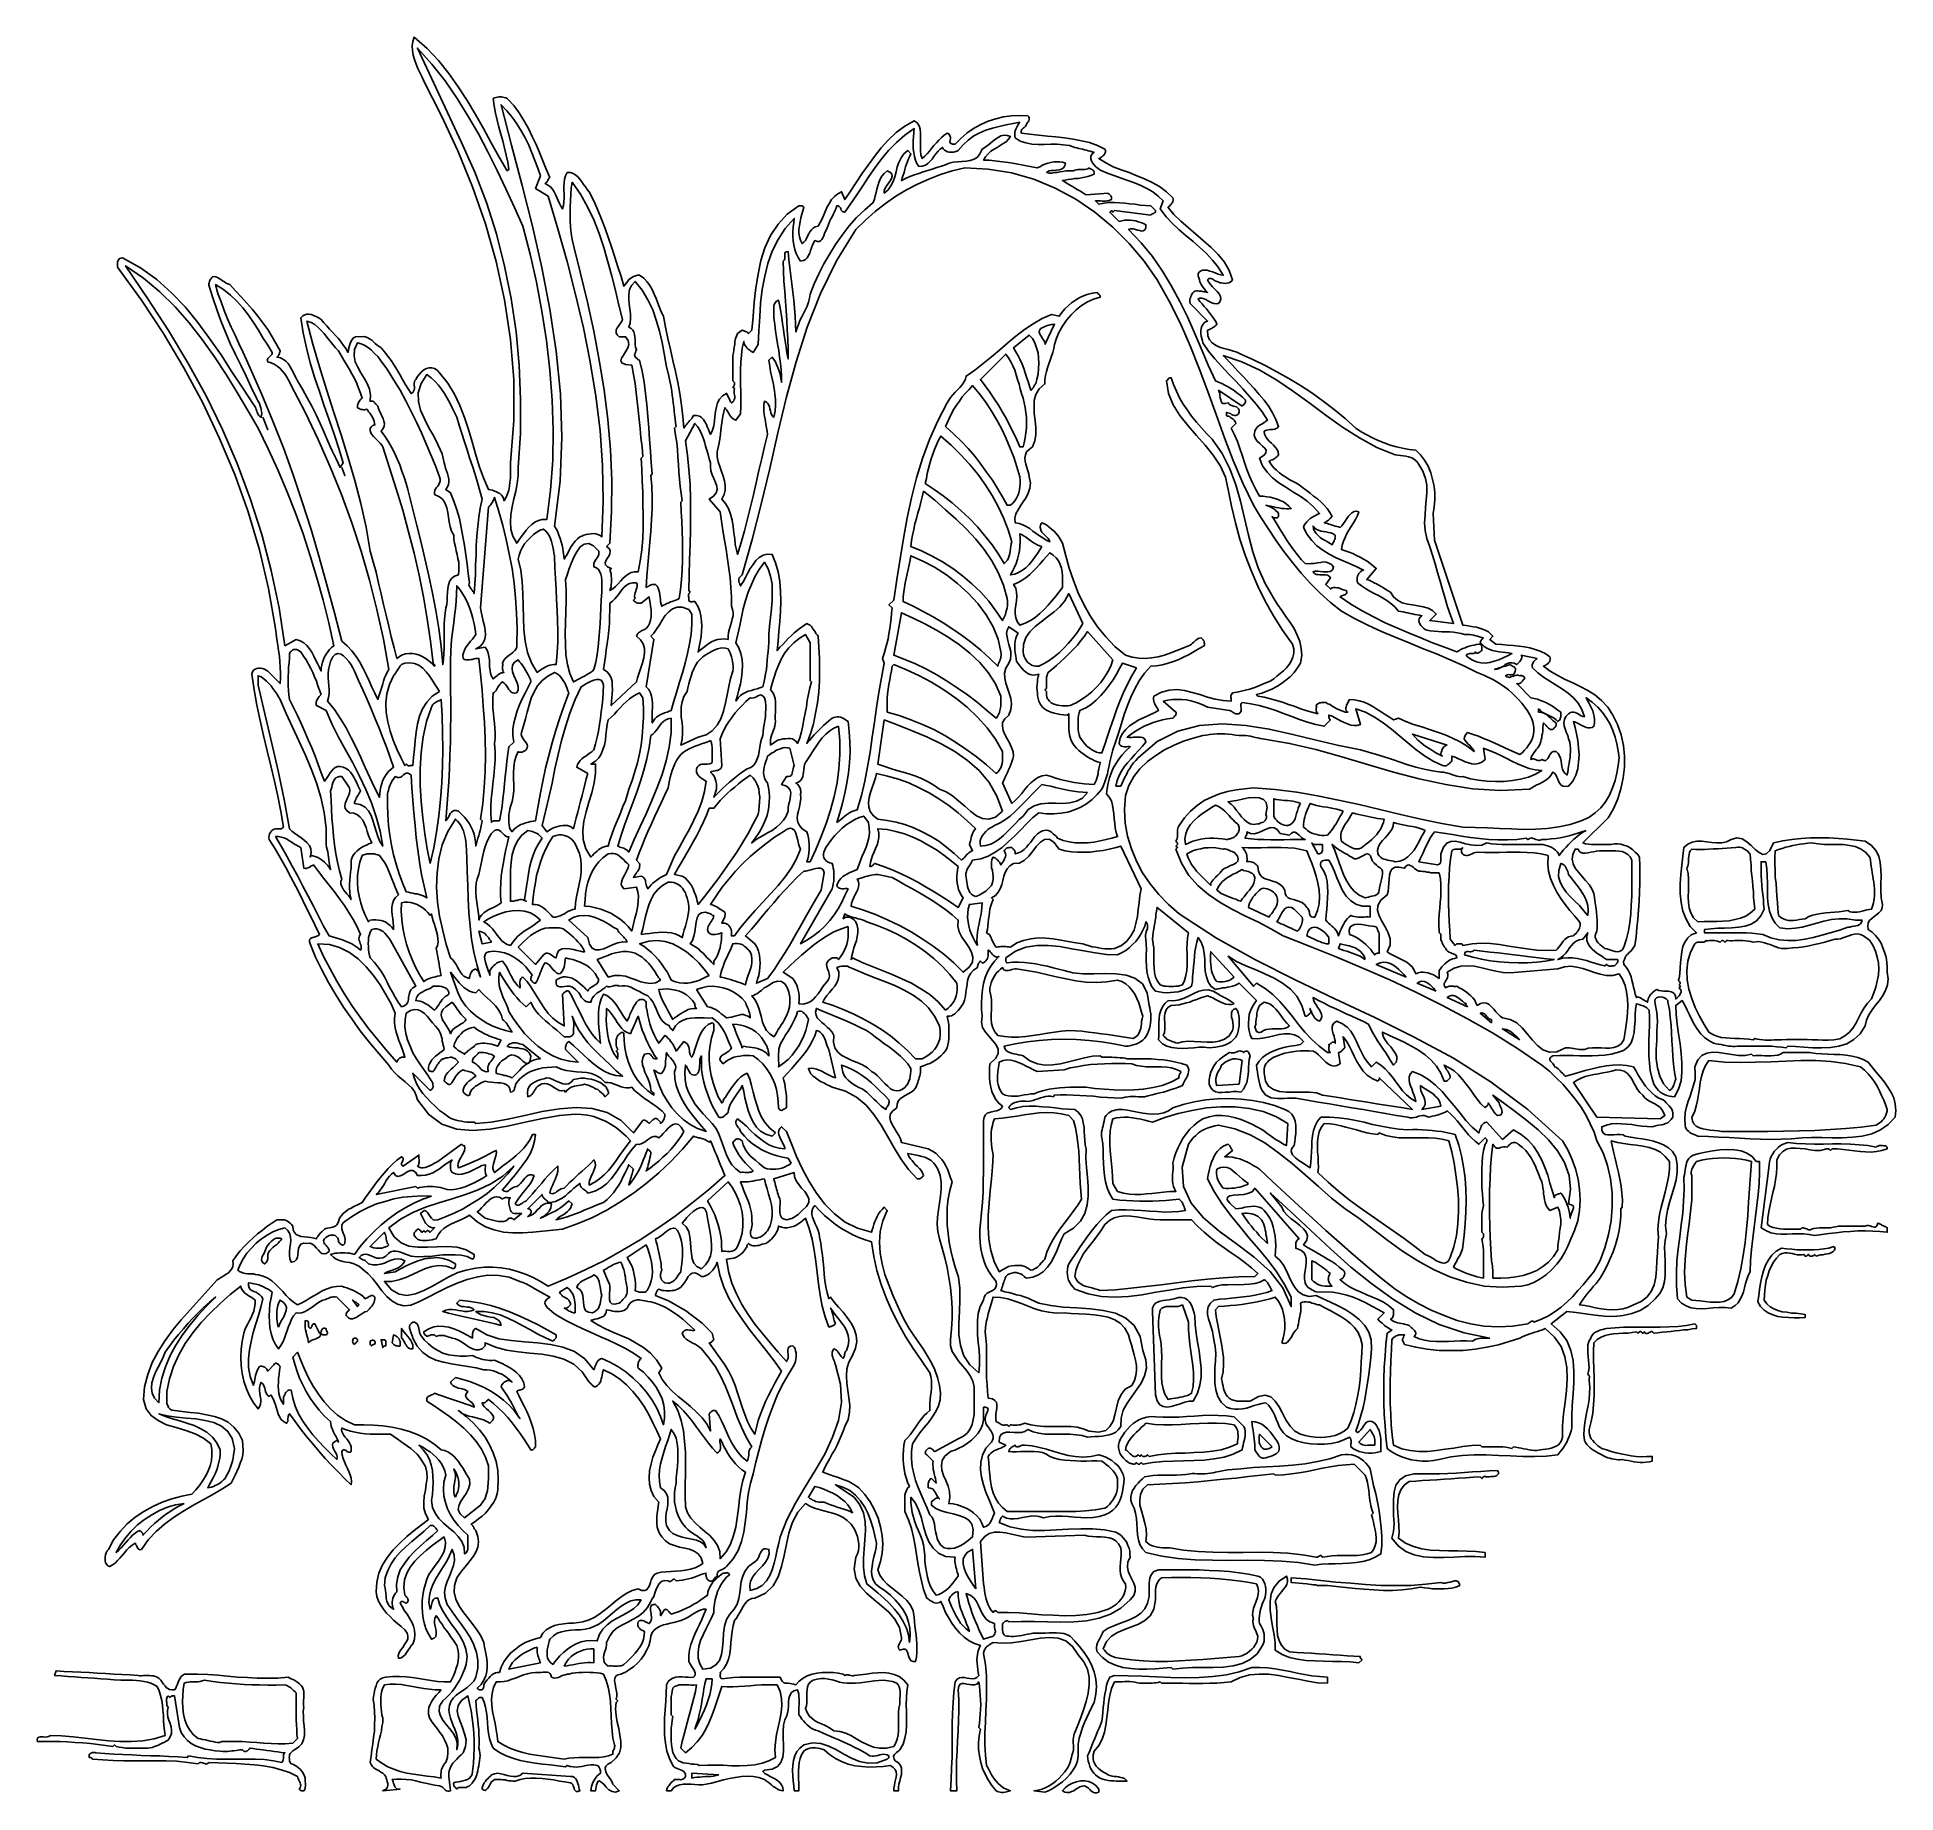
# Model space of a CAD drawing. Extents: x 0.03 to 7.84, y 0.03 to 7.4.
import ezdxf

# ---------------------------------------------------------------- set-up
doc = ezdxf.new("R2010")
doc.units = 0
doc.layers.add('1', color=7, linetype='Continuous')

msp = doc.modelspace()

# ---------------------------------------------------------------- linework, layer by layer
for points in [[(2.006, 6.841), (2.013, 6.847), (2.008, 6.878), (2.002, 6.908), (1.995, 6.937), (1.987, 6.967), (1.979, 6.996), (1.971, 7.025), (1.964, 7.055), (1.957, 7.084), (1.951, 7.115), (1.947, 7.145), (1.953, 7.148), (1.959, 7.15), (1.965, 7.151), (1.971, 7.152), (1.976, 7.152), (1.982, 7.152), (1.987, 7.151), (1.993, 7.15), (2, 7.148), (2.006, 7.145), (2.033, 7.116), (2.056, 7.085), (2.076, 7.053), (2.095, 7.02), (2.111, 6.986), (2.127, 6.952), (2.141, 6.918), (2.155, 6.883), (2.17, 6.848), (2.185, 6.814), (2.182, 6.812), (2.18, 6.809), (2.179, 6.806), (2.177, 6.803), (2.176, 6.8), (2.174, 6.798), (2.173, 6.795), (2.17, 6.792), (2.168, 6.79), (2.165, 6.788), (2.177, 6.782), (2.187, 6.774), (2.196, 6.764), (2.203, 6.754), (2.209, 6.742), (2.214, 6.73), (2.22, 6.717), (2.225, 6.705), (2.231, 6.693), (2.238, 6.682), (2.242, 6.696), (2.244, 6.711), (2.245, 6.727), (2.245, 6.743), (2.244, 6.759), (2.244, 6.776), (2.245, 6.791), (2.247, 6.806), (2.251, 6.821), (2.258, 6.834), (2.271, 6.834), (2.283, 6.83), (2.294, 6.824), (2.303, 6.816), (2.311, 6.806), (2.319, 6.795), (2.326, 6.784), (2.334, 6.774), (2.342, 6.763), (2.35, 6.754), (2.369, 6.716), (2.386, 6.677), (2.402, 6.638), (2.417, 6.599), (2.431, 6.559), (2.445, 6.519), (2.458, 6.479), (2.471, 6.438), (2.484, 6.398), (2.496, 6.357), (2.501, 6.365), (2.507, 6.372), (2.512, 6.379), (2.517, 6.385), (2.523, 6.39), (2.529, 6.394), (2.536, 6.398), (2.544, 6.401), (2.553, 6.403), (2.562, 6.403), (2.579, 6.391), (2.594, 6.376), (2.605, 6.36), (2.615, 6.343), (2.623, 6.324), (2.631, 6.305), (2.638, 6.286), (2.645, 6.268), (2.653, 6.249), (2.662, 6.231), (2.671, 6.185), (2.681, 6.138), (2.691, 6.092), (2.702, 6.045), (2.712, 5.999), (2.722, 5.953), (2.731, 5.906), (2.738, 5.858), (2.744, 5.81), (2.748, 5.761), (2.752, 5.768), (2.756, 5.774), (2.76, 5.778), (2.764, 5.783), (2.768, 5.788), (2.772, 5.792), (2.776, 5.796), (2.781, 5.802), (2.784, 5.807), (2.788, 5.814), (2.801, 5.814), (2.813, 5.812), (2.822, 5.806), (2.83, 5.798), (2.836, 5.788), (2.842, 5.777), (2.846, 5.766), (2.851, 5.755), (2.855, 5.744), (2.86, 5.735), (2.868, 5.752), (2.873, 5.771), (2.876, 5.79), (2.878, 5.81), (2.88, 5.831), (2.884, 5.85), (2.889, 5.867), (2.897, 5.883), (2.91, 5.897), (2.927, 5.907), (2.929, 5.903), (2.931, 5.899), (2.932, 5.895), (2.935, 5.891), (2.937, 5.887), (2.939, 5.883), (2.941, 5.879), (2.942, 5.875), (2.944, 5.871), (2.947, 5.867), (2.953, 5.871), (2.957, 5.876), (2.959, 5.881), (2.961, 5.887), (2.961, 5.894), (2.96, 5.901), (2.959, 5.907), (2.959, 5.914), (2.959, 5.92), (2.96, 5.927), (2.953, 5.933), (2.955, 5.935), (2.957, 5.936), (2.958, 5.938), (2.959, 5.94), (2.959, 5.942), (2.96, 5.945), (2.96, 5.947), (2.96, 5.95), (2.96, 5.953), (2.953, 5.96), (2.953, 5.968), (2.953, 5.978), (2.953, 5.988), (2.953, 5.999), (2.953, 6.009), (2.953, 6.021), (2.953, 6.032), (2.953, 6.044), (2.953, 6.055), (2.953, 6.066), (2.956, 6.077), (2.958, 6.088), (2.959, 6.101), (2.961, 6.113), (2.962, 6.125), (2.964, 6.137), (2.968, 6.148), (2.973, 6.158), (2.982, 6.165), (2.993, 6.172), (2.996, 6.171), (2.999, 6.17), (3.002, 6.169), (3.004, 6.168), (3.007, 6.167), (3.01, 6.166), (3.012, 6.165), (3.015, 6.163), (3.017, 6.161), (3.019, 6.158), (3.033, 6.172), (3.038, 6.23), (3.043, 6.29), (3.05, 6.35), (3.059, 6.408), (3.071, 6.465), (3.088, 6.519), (3.112, 6.57), (3.143, 6.617), (3.182, 6.659), (3.231, 6.695), (3.234, 6.695), (3.237, 6.695), (3.24, 6.695), (3.242, 6.694), (3.245, 6.694), (3.247, 6.693), (3.248, 6.692), (3.25, 6.69), (3.251, 6.688), (3.247, 6.674), (3.243, 6.659), (3.239, 6.644), (3.236, 6.628), (3.233, 6.612), (3.231, 6.596), (3.231, 6.581), (3.233, 6.565), (3.237, 6.55), (3.245, 6.536), (3.252, 6.542), (3.258, 6.549), (3.263, 6.558), (3.267, 6.567), (3.272, 6.577), (3.277, 6.586), (3.283, 6.594), (3.29, 6.601), (3.299, 6.606), (3.311, 6.609), (3.32, 6.624), (3.328, 6.64), (3.336, 6.657), (3.343, 6.674), (3.35, 6.69), (3.359, 6.706), (3.368, 6.721), (3.38, 6.734), (3.394, 6.745), (3.41, 6.754), (3.423, 6.721), (3.447, 6.756), (3.471, 6.792), (3.495, 6.829), (3.521, 6.866), (3.548, 6.902), (3.576, 6.938), (3.606, 6.971), (3.639, 7.002), (3.675, 7.029), (3.715, 7.052), (3.728, 7.043), (3.736, 7.031), (3.74, 7.016), (3.742, 7), (3.742, 6.982), (3.742, 6.963), (3.741, 6.945), (3.741, 6.926), (3.743, 6.909), (3.748, 6.894), (3.759, 6.903), (3.769, 6.913), (3.779, 6.924), (3.788, 6.936), (3.798, 6.948), (3.808, 6.959), (3.818, 6.971), (3.829, 6.981), (3.841, 6.991), (3.854, 7), (3.862, 6.995), (3.865, 6.989), (3.867, 6.983), (3.867, 6.976), (3.866, 6.97), (3.865, 6.964), (3.866, 6.959), (3.87, 6.956), (3.876, 6.954), (3.887, 6.953), (3.911, 6.978), (3.937, 7.001), (3.964, 7.02), (3.994, 7.036), (4.025, 7.05), (4.057, 7.06), (4.09, 7.068), (4.124, 7.072), (4.158, 7.074), (4.192, 7.072), (4.196, 7.068), (4.198, 7.064), (4.198, 7.06), (4.197, 7.057), (4.196, 7.052), (4.193, 7.048), (4.191, 7.045), (4.188, 7.04), (4.186, 7.037), (4.185, 7.033), (4.182, 7.029), (4.18, 7.026), (4.176, 7.024), (4.173, 7.021), (4.17, 7.018), (4.167, 7.015), (4.165, 7.012), (4.164, 7.008), (4.164, 7.004), (4.165, 7), (4.201, 6.995), (4.237, 6.991), (4.274, 6.987), (4.31, 6.984), (4.346, 6.98), (4.382, 6.975), (4.417, 6.968), (4.451, 6.96), (4.484, 6.948), (4.516, 6.933), (4.518, 6.927), (4.518, 6.922), (4.517, 6.917), (4.514, 6.912), (4.511, 6.908), (4.507, 6.904), (4.503, 6.901), (4.498, 6.898), (4.494, 6.895), (4.49, 6.894), (4.52, 6.875), (4.551, 6.859), (4.584, 6.846), (4.617, 6.834), (4.65, 6.821), (4.682, 6.808), (4.714, 6.793), (4.745, 6.776), (4.774, 6.754), (4.801, 6.728), (4.802, 6.723), (4.802, 6.718), (4.801, 6.713), (4.8, 6.709), (4.797, 6.706), (4.794, 6.702), (4.791, 6.699), (4.788, 6.695), (4.784, 6.692), (4.781, 6.688), (4.805, 6.658), (4.834, 6.63), (4.865, 6.603), (4.898, 6.576), (4.93, 6.548), (4.962, 6.52), (4.992, 6.49), (5.018, 6.458), (5.038, 6.423), (5.052, 6.384), (5.048, 6.378), (5.042, 6.374), (5.036, 6.371), (5.028, 6.37), (5.021, 6.369), (5.013, 6.37), (5.006, 6.371), (4.999, 6.372), (4.992, 6.375), (4.986, 6.377), (4.982, 6.378), (4.978, 6.38), (4.974, 6.383), (4.971, 6.385), (4.966, 6.388), (4.962, 6.389), (4.959, 6.39), (4.954, 6.39), (4.951, 6.388), (4.947, 6.384), (4.951, 6.375), (4.959, 6.365), (4.968, 6.355), (4.978, 6.345), (4.987, 6.335), (4.995, 6.325), (5.001, 6.314), (5.003, 6.304), (5, 6.294), (4.993, 6.284), (4.983, 6.283), (4.973, 6.285), (4.965, 6.288), (4.956, 6.292), (4.948, 6.296), (4.939, 6.301), (4.932, 6.304), (4.923, 6.307), (4.915, 6.307), (4.907, 6.304), (4.915, 6.293), (4.924, 6.283), (4.933, 6.272), (4.942, 6.262), (4.951, 6.251), (4.959, 6.24), (4.967, 6.229), (4.975, 6.219), (4.981, 6.209), (4.986, 6.198), (4.983, 6.194), (4.979, 6.19), (4.975, 6.187), (4.972, 6.185), (4.968, 6.182), (4.963, 6.18), (4.959, 6.178), (4.955, 6.176), (4.951, 6.174), (4.947, 6.172), (4.948, 6.149), (4.955, 6.132), (4.966, 6.119), (4.98, 6.109), (4.997, 6.101), (5.015, 6.096), (5.034, 6.091), (5.052, 6.086), (5.07, 6.08), (5.086, 6.072), (5.137, 6.049), (5.188, 6.024), (5.238, 5.998), (5.288, 5.97), (5.337, 5.94), (5.385, 5.909), (5.432, 5.875), (5.479, 5.84), (5.525, 5.802), (5.569, 5.761), (5.592, 5.746), (5.615, 5.733), (5.639, 5.72), (5.663, 5.709), (5.688, 5.699), (5.714, 5.69), (5.74, 5.683), (5.766, 5.677), (5.793, 5.672), (5.821, 5.668), (5.841, 5.649), (5.858, 5.626), (5.873, 5.601), (5.884, 5.574), (5.892, 5.546), (5.898, 5.518), (5.901, 5.489), (5.901, 5.46), (5.899, 5.431), (5.894, 5.403), (5.9, 5.291), (6.019, 4.933), (6.033, 4.932), (6.048, 4.93), (6.062, 4.927), (6.076, 4.925), (6.089, 4.921), (6.102, 4.917), (6.115, 4.911), (6.126, 4.905), (6.136, 4.896), (6.145, 4.887), (6.132, 4.874), (6.158, 4.854), (6.182, 4.852), (6.206, 4.85), (6.23, 4.848), (6.254, 4.846), (6.277, 4.842), (6.3, 4.838), (6.322, 4.832), (6.343, 4.824), (6.364, 4.814), (6.384, 4.801), (6.385, 4.795), (6.386, 4.789), (6.384, 4.784), (6.382, 4.779), (6.379, 4.775), (6.375, 4.771), (6.37, 4.768), (6.366, 4.765), (6.361, 4.763), (6.357, 4.761), (6.386, 4.74), (6.417, 4.722), (6.449, 4.706), (6.48, 4.692), (6.512, 4.676), (6.543, 4.66), (6.573, 4.641), (6.601, 4.617), (6.627, 4.59), (6.649, 4.556), (6.668, 4.516), (6.683, 4.473), (6.693, 4.429), (6.697, 4.384), (6.697, 4.338), (6.692, 4.292), (6.682, 4.247), (6.669, 4.204), (6.651, 4.163), (6.629, 4.125), (6.523, 4.019), (6.534, 4.016), (6.546, 4.014), (6.558, 4.013), (6.571, 4.012), (6.584, 4.012), (6.597, 4.012), (6.609, 4.013), (6.621, 4.013), (6.632, 4.013), (6.642, 4.013), (6.655, 4.015), (6.669, 4.016), (6.682, 4.014), (6.695, 4.01), (6.709, 4.005), (6.721, 3.998), (6.732, 3.99), (6.743, 3.981), (6.753, 3.971), (6.761, 3.96), (6.762, 3.923), (6.762, 3.887), (6.762, 3.85), (6.76, 3.812), (6.759, 3.774), (6.756, 3.737), (6.754, 3.699), (6.75, 3.662), (6.746, 3.625), (6.741, 3.589), (6.736, 3.58), (6.73, 3.572), (6.724, 3.565), (6.717, 3.559), (6.711, 3.552), (6.705, 3.546), (6.7, 3.538), (6.697, 3.53), (6.694, 3.521), (6.695, 3.509), (6.705, 3.497), (6.713, 3.485), (6.72, 3.471), (6.725, 3.457), (6.729, 3.443), (6.733, 3.428), (6.736, 3.414), (6.739, 3.399), (6.743, 3.384), (6.748, 3.37), (6.752, 3.372), (6.756, 3.371), (6.76, 3.37), (6.765, 3.368), (6.77, 3.365), (6.775, 3.362), (6.78, 3.359), (6.785, 3.356), (6.79, 3.353), (6.794, 3.35), (6.795, 3.357), (6.797, 3.364), (6.8, 3.37), (6.803, 3.376), (6.807, 3.382), (6.812, 3.387), (6.817, 3.392), (6.822, 3.397), (6.828, 3.401), (6.834, 3.403), (6.842, 3.4), (6.852, 3.398), (6.862, 3.397), (6.873, 3.396), (6.883, 3.396), (6.893, 3.394), (6.901, 3.391), (6.908, 3.385), (6.912, 3.376), (6.913, 3.364), (6.917, 3.367), (6.92, 3.37), (6.924, 3.374), (6.927, 3.377), (6.93, 3.381), (6.932, 3.385), (6.934, 3.389), (6.935, 3.393), (6.935, 3.398), (6.933, 3.403), (6.927, 3.41), (6.933, 3.417), (6.927, 3.423), (6.93, 3.426), (6.932, 3.428), (6.932, 3.43), (6.932, 3.432), (6.93, 3.435), (6.928, 3.437), (6.926, 3.44), (6.925, 3.443), (6.925, 3.446), (6.927, 3.45), (6.93, 3.471), (6.931, 3.494), (6.933, 3.517), (6.935, 3.54), (6.938, 3.563), (6.943, 3.584), (6.951, 3.603), (6.963, 3.62), (6.978, 3.633), (7, 3.642), (6.974, 3.668), (6.956, 3.699), (6.943, 3.733), (6.935, 3.769), (6.932, 3.807), (6.932, 3.847), (6.934, 3.887), (6.938, 3.926), (6.942, 3.963), (6.947, 4), (6.963, 4.014), (6.982, 4.022), (7.002, 4.026), (7.022, 4.026), (7.043, 4.024), (7.064, 4.021), (7.085, 4.019), (7.106, 4.02), (7.126, 4.024), (7.145, 4.033), (7.17, 4.04), (7.192, 4.036), (7.211, 4.024), (7.23, 4.009), (7.247, 3.992), (7.263, 3.979), (7.278, 3.971), (7.293, 3.973), (7.308, 3.988), (7.324, 4.019), (7.362, 4.028), (7.4, 4.034), (7.439, 4.038), (7.478, 4.04), (7.518, 4.041), (7.557, 4.04), (7.596, 4.038), (7.634, 4.035), (7.672, 4.031), (7.708, 4.026), (7.735, 4.009), (7.753, 3.988), (7.765, 3.963), (7.771, 3.937), (7.774, 3.908), (7.775, 3.878), (7.774, 3.848), (7.774, 3.818), (7.776, 3.788), (7.781, 3.761), (7.78, 3.747), (7.775, 3.736), (7.766, 3.726), (7.757, 3.718), (7.746, 3.71), (7.736, 3.702), (7.727, 3.693), (7.721, 3.683), (7.719, 3.67), (7.721, 3.655), (7.737, 3.644), (7.752, 3.63), (7.764, 3.615), (7.775, 3.598), (7.783, 3.579), (7.79, 3.56), (7.796, 3.54), (7.799, 3.519), (7.801, 3.498), (7.801, 3.476), (7.805, 3.448), (7.802, 3.423), (7.794, 3.4), (7.782, 3.379), (7.768, 3.358), (7.752, 3.338), (7.737, 3.318), (7.724, 3.297), (7.714, 3.275), (7.708, 3.251), (7.687, 3.218), (7.661, 3.193), (7.631, 3.176), (7.597, 3.165), (7.562, 3.16), (7.525, 3.158), (7.488, 3.159), (7.451, 3.161), (7.416, 3.164), (7.384, 3.165), (7.377, 3.158), (7.357, 3.161), (7.337, 3.163), (7.316, 3.165), (7.294, 3.165), (7.273, 3.165), (7.252, 3.165), (7.23, 3.165), (7.21, 3.165), (7.19, 3.165), (7.172, 3.165), (7.163, 3.164), (7.153, 3.164), (7.144, 3.165), (7.134, 3.166), (7.123, 3.168), (7.113, 3.17), (7.103, 3.172), (7.092, 3.174), (7.082, 3.176), (7.072, 3.178), (7.052, 3.189), (7.034, 3.202), (7.018, 3.218), (7.004, 3.236), (6.992, 3.255), (6.981, 3.276), (6.971, 3.297), (6.961, 3.317), (6.951, 3.338), (6.94, 3.357), (6.913, 3.337), (6.915, 3.298), (6.919, 3.258), (6.925, 3.217), (6.931, 3.176), (6.936, 3.135), (6.939, 3.096), (6.939, 3.057), (6.935, 3.02), (6.924, 2.985), (6.907, 2.953), (6.896, 2.954), (6.886, 2.956), (6.876, 2.959), (6.866, 2.962), (6.857, 2.967), (6.848, 2.973), (6.84, 2.98), (6.833, 2.988), (6.826, 2.997), (6.821, 3.006), (6.812, 3.034), (6.805, 3.064), (6.802, 3.094), (6.8, 3.125), (6.8, 3.157), (6.8, 3.189), (6.801, 3.222), (6.802, 3.254), (6.802, 3.286), (6.801, 3.317), (6.796, 3.322), (6.792, 3.326), (6.787, 3.33), (6.781, 3.332), (6.776, 3.335), (6.771, 3.337), (6.765, 3.338), (6.759, 3.341), (6.754, 3.342), (6.748, 3.344), (6.744, 3.321), (6.742, 3.297), (6.742, 3.272), (6.74, 3.247), (6.738, 3.223), (6.733, 3.2), (6.725, 3.179), (6.712, 3.162), (6.694, 3.148), (6.668, 3.139), (6.641, 3.132), (6.615, 3.128), (6.588, 3.126), (6.562, 3.125), (6.536, 3.125), (6.509, 3.125), (6.482, 3.126), (6.454, 3.126), (6.426, 3.126), (6.397, 3.125), (6.389, 3.121), (6.385, 3.117), (6.384, 3.112), (6.384, 3.108), (6.387, 3.103), (6.391, 3.098), (6.396, 3.093), (6.399, 3.088), (6.402, 3.084), (6.403, 3.079), (6.409, 3.077), (6.414, 3.074), (6.419, 3.07), (6.423, 3.066), (6.428, 3.062), (6.432, 3.057), (6.437, 3.052), (6.441, 3.048), (6.445, 3.043), (6.45, 3.039), (6.477, 3.047), (6.505, 3.055), (6.533, 3.063), (6.562, 3.071), (6.591, 3.078), (6.62, 3.083), (6.649, 3.086), (6.677, 3.087), (6.706, 3.085), (6.735, 3.079), (6.745, 3.063), (6.754, 3.047), (6.764, 3.031), (6.775, 3.014), (6.786, 2.998), (6.798, 2.983), (6.812, 2.969), (6.826, 2.957), (6.842, 2.947), (6.86, 2.94), (6.867, 2.934), (6.873, 2.927), (6.879, 2.921), (6.885, 2.915), (6.891, 2.908), (6.896, 2.901), (6.899, 2.893), (6.901, 2.885), (6.901, 2.877), (6.9, 2.867), (6.894, 2.858), (6.887, 2.85), (6.879, 2.844), (6.87, 2.841), (6.861, 2.837), (6.852, 2.835), (6.842, 2.834), (6.833, 2.832), (6.823, 2.83), (6.814, 2.827), (6.793, 2.828), (6.771, 2.83), (6.75, 2.833), (6.728, 2.836), (6.706, 2.838), (6.685, 2.84), (6.664, 2.841), (6.643, 2.839), (6.622, 2.834), (6.602, 2.827), (6.603, 2.812), (6.608, 2.801), (6.616, 2.795), (6.627, 2.793), (6.639, 2.793), (6.653, 2.793), (6.666, 2.795), (6.68, 2.795), (6.692, 2.793), (6.701, 2.788), (6.724, 2.783), (6.748, 2.779), (6.772, 2.776), (6.796, 2.772), (6.819, 2.767), (6.841, 2.76), (6.862, 2.751), (6.882, 2.739), (6.899, 2.723), (6.913, 2.701), (6.919, 2.669), (6.919, 2.637), (6.914, 2.605), (6.906, 2.573), (6.896, 2.541), (6.887, 2.509), (6.878, 2.477), (6.872, 2.444), (6.87, 2.411), (6.874, 2.377), (6.868, 2.35), (6.866, 2.322), (6.867, 2.293), (6.868, 2.263), (6.869, 2.233), (6.869, 2.204), (6.865, 2.177), (6.858, 2.151), (6.846, 2.127), (6.827, 2.105), (6.797, 2.077), (6.764, 2.056), (6.729, 2.043), (6.692, 2.035), (6.653, 2.031), (6.614, 2.032), (6.574, 2.036), (6.534, 2.041), (6.495, 2.047), (6.456, 2.052), (6.39, 2), (6.428, 1.966), (6.455, 1.929), (6.472, 1.888), (6.482, 1.845), (6.485, 1.8), (6.485, 1.753), (6.482, 1.705), (6.478, 1.657), (6.476, 1.609), (6.476, 1.562), (6.473, 1.55), (6.469, 1.538), (6.465, 1.526), (6.46, 1.514), (6.455, 1.503), (6.449, 1.492), (6.442, 1.48), (6.435, 1.47), (6.426, 1.46), (6.417, 1.45), (6.369, 1.444), (6.32, 1.442), (6.27, 1.443), (6.219, 1.445), (6.168, 1.447), (6.117, 1.449), (6.067, 1.45), (6.017, 1.447), (5.968, 1.441), (5.92, 1.43), (5.896, 1.425), (5.872, 1.423), (5.848, 1.423), (5.825, 1.425), (5.802, 1.429), (5.779, 1.435), (5.758, 1.442), (5.737, 1.452), (5.718, 1.463), (5.701, 1.476), (5.696, 1.523), (5.692, 1.571), (5.689, 1.619), (5.687, 1.668), (5.687, 1.718), (5.687, 1.768), (5.689, 1.817), (5.692, 1.865), (5.696, 1.913), (5.701, 1.96), (5.721, 1.973), (5.714, 1.977), (5.707, 1.981), (5.701, 1.985), (5.695, 1.989), (5.69, 1.992), (5.685, 1.997), (5.68, 2.002), (5.674, 2.007), (5.668, 2.012), (5.662, 2.019), (5.688, 2.046), (5.663, 2.06), (5.637, 2.074), (5.611, 2.088), (5.585, 2.1), (5.558, 2.111), (5.531, 2.12), (5.502, 2.127), (5.473, 2.132), (5.442, 2.134), (5.41, 2.132), (5.404, 2.134), (5.397, 2.136), (5.391, 2.139), (5.385, 2.142), (5.379, 2.146), (5.373, 2.149), (5.368, 2.154), (5.364, 2.159), (5.36, 2.165), (5.357, 2.172), (5.354, 2.189), (5.354, 2.206), (5.356, 2.223), (5.359, 2.24), (5.361, 2.257), (5.361, 2.272), (5.358, 2.286), (5.351, 2.299), (5.338, 2.309), (5.317, 2.317), (5.317, 2.322), (5.317, 2.326), (5.317, 2.331), (5.317, 2.336), (5.318, 2.34), (5.319, 2.344), (5.321, 2.348), (5.323, 2.351), (5.326, 2.354), (5.331, 2.357), (5.145, 2.569), (5.136, 2.556), (5.12, 2.548), (5.099, 2.543), (5.077, 2.541), (5.057, 2.54), (5.04, 2.537), (5.03, 2.531), (5.029, 2.521), (5.04, 2.506), (5.066, 2.483), (5.078, 2.484), (5.091, 2.486), (5.103, 2.489), (5.115, 2.491), (5.128, 2.493), (5.14, 2.494), (5.152, 2.493), (5.163, 2.49), (5.174, 2.485), (5.185, 2.476), (5.197, 2.46), (5.208, 2.444), (5.216, 2.426), (5.222, 2.407), (5.227, 2.388), (5.23, 2.368), (5.232, 2.348), (5.233, 2.327), (5.232, 2.306), (5.231, 2.284), (5.25, 2.267), (5.266, 2.246), (5.278, 2.222), (5.29, 2.197), (5.301, 2.173), (5.314, 2.151), (5.329, 2.134), (5.348, 2.121), (5.373, 2.115), (5.403, 2.119), (5.432, 2.105), (5.463, 2.09), (5.495, 2.075), (5.527, 2.058), (5.557, 2.039), (5.584, 2.018), (5.607, 1.993), (5.624, 1.964), (5.634, 1.932), (5.635, 1.894), (5.632, 1.858), (5.628, 1.822), (5.624, 1.787), (5.619, 1.752), (5.613, 1.717), (5.607, 1.682), (5.6, 1.648), (5.591, 1.615), (5.581, 1.581), (5.569, 1.549), (5.576, 1.543), (5.584, 1.548), (5.591, 1.555), (5.597, 1.563), (5.603, 1.572), (5.608, 1.579), (5.614, 1.586), (5.621, 1.59), (5.628, 1.591), (5.637, 1.589), (5.649, 1.582), (5.656, 1.572), (5.662, 1.562), (5.667, 1.551), (5.67, 1.539), (5.673, 1.527), (5.675, 1.515), (5.675, 1.502), (5.675, 1.489), (5.675, 1.476), (5.675, 1.463), (5.662, 1.46), (5.649, 1.458), (5.636, 1.456), (5.622, 1.457), (5.609, 1.458), (5.596, 1.461), (5.583, 1.464), (5.571, 1.469), (5.56, 1.475), (5.549, 1.483), (5.549, 1.487), (5.549, 1.491), (5.549, 1.496), (5.55, 1.5), (5.55, 1.504), (5.55, 1.509), (5.549, 1.513), (5.548, 1.516), (5.545, 1.52), (5.543, 1.523), (5.519, 1.512), (5.494, 1.503), (5.466, 1.497), (5.438, 1.494), (5.409, 1.494), (5.38, 1.496), (5.352, 1.5), (5.325, 1.507), (5.3, 1.517), (5.278, 1.529), (5.266, 1.542), (5.256, 1.555), (5.248, 1.569), (5.242, 1.584), (5.235, 1.599), (5.229, 1.614), (5.222, 1.629), (5.214, 1.643), (5.204, 1.656), (5.192, 1.668), (5.175, 1.665), (5.159, 1.661), (5.143, 1.656), (5.127, 1.651), (5.11, 1.646), (5.094, 1.643), (5.077, 1.641), (5.061, 1.641), (5.043, 1.644), (5.026, 1.649), (5.004, 1.67), (4.99, 1.695), (4.981, 1.722), (4.978, 1.751), (4.977, 1.782), (4.978, 1.813), (4.98, 1.844), (4.981, 1.875), (4.979, 1.905), (4.973, 1.933), (4.971, 1.95), (4.967, 1.968), (4.962, 1.985), (4.956, 2.004), (4.951, 2.021), (4.947, 2.039), (4.947, 2.055), (4.95, 2.071), (4.959, 2.086), (4.973, 2.099), (4.998, 2.103), (5.023, 2.105), (5.048, 2.108), (5.073, 2.11), (5.098, 2.113), (5.123, 2.116), (5.147, 2.12), (5.171, 2.125), (5.195, 2.131), (5.218, 2.139), (5.215, 2.143), (5.212, 2.148), (5.209, 2.153), (5.207, 2.158), (5.204, 2.163), (5.201, 2.168), (5.198, 2.173), (5.194, 2.177), (5.19, 2.181), (5.185, 2.185), (5.166, 2.175), (5.145, 2.169), (5.123, 2.166), (5.1, 2.165), (5.077, 2.164), (5.054, 2.165), (5.031, 2.164), (5.008, 2.163), (4.987, 2.159), (4.966, 2.152), (4.96, 2.158), (4.902, 2.157), (4.844, 2.151), (4.786, 2.141), (4.729, 2.132), (4.672, 2.122), (4.615, 2.115), (4.559, 2.112), (4.502, 2.115), (4.446, 2.125), (4.39, 2.145), (4.382, 2.153), (4.374, 2.163), (4.368, 2.173), (4.363, 2.183), (4.36, 2.194), (4.358, 2.205), (4.357, 2.217), (4.358, 2.228), (4.36, 2.24), (4.364, 2.251), (4.379, 2.275), (4.396, 2.299), (4.412, 2.323), (4.429, 2.347), (4.446, 2.371), (4.463, 2.394), (4.482, 2.417), (4.501, 2.438), (4.521, 2.458), (4.543, 2.476), (4.573, 2.478), (4.605, 2.478), (4.637, 2.477), (4.67, 2.475), (4.703, 2.473), (4.735, 2.471), (4.767, 2.469), (4.798, 2.47), (4.826, 2.472), (4.854, 2.476), (4.851, 2.481), (4.85, 2.486), (4.848, 2.491), (4.846, 2.496), (4.844, 2.501), (4.842, 2.506), (4.84, 2.511), (4.836, 2.515), (4.832, 2.519), (4.827, 2.523), (4.799, 2.52), (4.771, 2.518), (4.743, 2.516), (4.716, 2.515), (4.688, 2.515), (4.661, 2.515), (4.633, 2.516), (4.606, 2.517), (4.578, 2.519), (4.549, 2.523), (4.535, 2.547), (4.525, 2.571), (4.518, 2.596), (4.514, 2.622), (4.511, 2.649), (4.51, 2.675), (4.509, 2.702), (4.508, 2.728), (4.507, 2.755), (4.503, 2.781), (4.502, 2.788), (4.502, 2.797), (4.502, 2.805), (4.504, 2.814), (4.506, 2.822), (4.508, 2.831), (4.51, 2.841), (4.512, 2.85), (4.514, 2.858), (4.516, 2.867), (4.521, 2.874), (4.526, 2.88), (4.532, 2.885), (4.539, 2.89), (4.546, 2.894), (4.554, 2.896), (4.563, 2.898), (4.571, 2.9), (4.58, 2.9), (4.589, 2.9), (4.61, 2.897), (4.631, 2.893), (4.653, 2.888), (4.675, 2.884), (4.698, 2.881), (4.72, 2.88), (4.742, 2.881), (4.763, 2.886), (4.783, 2.894), (4.801, 2.907), (4.845, 2.921), (4.891, 2.932), (4.939, 2.94), (4.987, 2.944), (5.037, 2.946), (5.086, 2.943), (5.135, 2.938), (5.182, 2.929), (5.228, 2.916), (5.271, 2.9), (5.288, 2.891), (5.3, 2.88), (5.309, 2.866), (5.314, 2.85), (5.317, 2.834), (5.318, 2.817), (5.317, 2.799), (5.315, 2.781), (5.313, 2.764), (5.311, 2.748), (5.303, 2.74), (5.299, 2.733), (5.298, 2.725), (5.3, 2.717), (5.304, 2.71), (5.31, 2.703), (5.316, 2.697), (5.323, 2.691), (5.33, 2.686), (5.337, 2.682), (5.377, 2.655), (5.381, 2.677), (5.382, 2.699), (5.383, 2.722), (5.384, 2.745), (5.385, 2.767), (5.388, 2.789), (5.392, 2.811), (5.399, 2.831), (5.409, 2.85), (5.423, 2.867), (5.46, 2.868), (5.497, 2.865), (5.533, 2.86), (5.569, 2.853), (5.604, 2.846), (5.64, 2.837), (5.676, 2.829), (5.713, 2.822), (5.75, 2.817), (5.788, 2.814), (5.809, 2.815), (5.829, 2.815), (5.85, 2.814), (5.87, 2.813), (5.89, 2.812), (5.91, 2.809), (5.929, 2.807), (5.949, 2.803), (5.968, 2.799), (5.986, 2.794), (6.002, 2.75), (6.013, 2.705), (6.022, 2.659), (6.028, 2.612), (6.032, 2.565), (6.033, 2.517), (6.032, 2.469), (6.029, 2.421), (6.025, 2.372), (6.019, 2.324), (6.017, 2.315), (6.014, 2.306), (6.011, 2.297), (6.007, 2.288), (6.002, 2.28), (5.997, 2.271), (5.993, 2.263), (5.988, 2.255), (5.984, 2.247), (5.98, 2.238), (5.991, 2.231), (6.003, 2.225), (6.016, 2.22), (6.028, 2.214), (6.04, 2.209), (6.053, 2.205), (6.066, 2.201), (6.079, 2.197), (6.092, 2.194), (6.105, 2.192), (6.105, 2.206), (6.105, 2.222), (6.106, 2.239), (6.106, 2.256), (6.106, 2.273), (6.106, 2.29), (6.105, 2.308), (6.104, 2.325), (6.102, 2.341), (6.099, 2.357), (6.101, 2.358), (6.103, 2.36), (6.104, 2.362), (6.105, 2.364), (6.105, 2.366), (6.105, 2.369), (6.105, 2.371), (6.105, 2.374), (6.105, 2.377), (6.099, 2.384), (6.099, 2.395), (6.099, 2.406), (6.099, 2.417), (6.099, 2.427), (6.098, 2.438), (6.099, 2.449), (6.099, 2.461), (6.1, 2.472), (6.103, 2.484), (6.105, 2.496), (6.103, 2.521), (6.101, 2.546), (6.099, 2.572), (6.098, 2.598), (6.098, 2.624), (6.098, 2.65), (6.1, 2.676), (6.102, 2.702), (6.106, 2.728), (6.112, 2.754), (6.114, 2.756), (6.116, 2.757), (6.117, 2.759), (6.118, 2.761), (6.118, 2.763), (6.119, 2.766), (6.119, 2.769), (6.119, 2.771), (6.119, 2.774), (6.112, 2.781), (6.086, 2.754), (6.07, 2.766), (6.056, 2.779), (6.043, 2.793), (6.031, 2.807), (6.019, 2.822), (6.008, 2.837), (5.995, 2.852), (5.983, 2.866), (5.968, 2.88), (5.953, 2.894), (5.946, 2.889), (5.938, 2.886), (5.93, 2.883), (5.923, 2.88), (5.915, 2.877), (5.906, 2.875), (5.899, 2.873), (5.89, 2.871), (5.882, 2.869), (5.874, 2.867), (5.865, 2.872), (5.857, 2.874), (5.849, 2.874), (5.841, 2.873), (5.832, 2.871), (5.824, 2.868), (5.815, 2.866), (5.806, 2.865), (5.797, 2.865), (5.788, 2.867), (5.74, 2.875), (5.694, 2.883), (5.646, 2.891), (5.6, 2.899), (5.552, 2.907), (5.505, 2.915), (5.459, 2.923), (5.411, 2.931), (5.365, 2.939), (5.317, 2.947), (5.307, 2.947), (5.295, 2.947), (5.282, 2.947), (5.268, 2.946), (5.254, 2.946), (5.241, 2.946), (5.227, 2.947), (5.214, 2.949), (5.202, 2.954), (5.192, 2.96), (5.183, 2.969), (5.176, 2.98), (5.171, 2.991), (5.166, 3.004), (5.163, 3.017), (5.16, 3.03), (5.158, 3.044), (5.156, 3.058), (5.154, 3.072), (5.152, 3.086), (5.164, 3.103), (5.178, 3.118), (5.194, 3.13), (5.212, 3.141), (5.232, 3.149), (5.252, 3.156), (5.273, 3.162), (5.294, 3.166), (5.316, 3.169), (5.337, 3.172), (5.35, 3.185), (5.332, 3.203), (5.312, 3.213), (5.291, 3.218), (5.27, 3.217), (5.247, 3.214), (5.225, 3.209), (5.201, 3.203), (5.178, 3.199), (5.155, 3.197), (5.132, 3.198), (5.126, 3.213), (5.122, 3.23), (5.119, 3.246), (5.118, 3.264), (5.12, 3.281), (5.122, 3.298), (5.127, 3.314), (5.134, 3.33), (5.142, 3.344), (5.152, 3.357), (5.079, 3.43), (5.07, 3.425), (5.061, 3.421), (5.051, 3.418), (5.041, 3.415), (5.031, 3.413), (5.021, 3.411), (5.01, 3.41), (5, 3.408), (4.99, 3.406), (4.98, 3.403), (4.961, 3.418), (4.949, 3.436), (4.942, 3.457), (4.937, 3.48), (4.936, 3.505), (4.935, 3.531), (4.932, 3.556), (4.928, 3.58), (4.92, 3.602), (4.907, 3.622), (4.902, 3.603), (4.898, 3.583), (4.894, 3.562), (4.892, 3.542), (4.89, 3.521), (4.888, 3.5), (4.887, 3.479), (4.884, 3.458), (4.883, 3.437), (4.88, 3.417), (4.867, 3.409), (4.853, 3.403), (4.838, 3.398), (4.823, 3.394), (4.807, 3.392), (4.791, 3.391), (4.775, 3.39), (4.759, 3.391), (4.743, 3.394), (4.728, 3.397), (4.713, 3.415), (4.704, 3.435), (4.697, 3.456), (4.692, 3.478), (4.69, 3.502), (4.689, 3.526), (4.689, 3.549), (4.69, 3.572), (4.689, 3.594), (4.688, 3.615), (4.686, 3.624), (4.686, 3.632), (4.687, 3.639), (4.689, 3.646), (4.692, 3.653), (4.694, 3.66), (4.695, 3.667), (4.695, 3.674), (4.693, 3.681), (4.688, 3.688), (4.683, 3.67), (4.675, 3.653), (4.667, 3.636), (4.657, 3.62), (4.645, 3.605), (4.632, 3.592), (4.618, 3.579), (4.603, 3.568), (4.586, 3.558), (4.569, 3.549), (4.523, 3.551), (4.475, 3.557), (4.427, 3.566), (4.377, 3.575), (4.327, 3.584), (4.278, 3.588), (4.23, 3.588), (4.184, 3.581), (4.14, 3.564), (4.099, 3.536), (4.099, 3.533), (4.099, 3.53), (4.099, 3.528), (4.099, 3.525), (4.1, 3.523), (4.1, 3.521), (4.102, 3.519), (4.103, 3.517), (4.105, 3.516), (4.129, 3.518), (4.153, 3.518), (4.178, 3.517), (4.202, 3.514), (4.226, 3.511), (4.25, 3.506), (4.274, 3.501), (4.298, 3.495), (4.321, 3.489), (4.344, 3.483), (4.381, 3.473), (4.423, 3.469), (4.469, 3.469), (4.516, 3.471), (4.562, 3.47), (4.605, 3.464), (4.642, 3.451), (4.673, 3.427), (4.693, 3.39), (4.701, 3.337), (4.704, 3.326), (4.706, 3.314), (4.708, 3.302), (4.709, 3.289), (4.708, 3.276), (4.707, 3.264), (4.706, 3.252), (4.703, 3.24), (4.699, 3.229), (4.695, 3.218), (4.689, 3.207), (4.682, 3.198), (4.675, 3.191), (4.665, 3.184), (4.656, 3.178), (4.646, 3.174), (4.635, 3.171), (4.625, 3.168), (4.613, 3.166), (4.602, 3.165), (4.553, 3.176), (4.502, 3.184), (4.45, 3.19), (4.397, 3.194), (4.344, 3.195), (4.291, 3.194), (4.24, 3.19), (4.189, 3.184), (4.139, 3.176), (4.092, 3.165), (4.095, 3.156), (4.1, 3.149), (4.107, 3.143), (4.115, 3.139), (4.124, 3.136), (4.133, 3.133), (4.143, 3.132), (4.153, 3.129), (4.163, 3.128), (4.172, 3.125), (4.201, 3.104), (4.232, 3.091), (4.264, 3.086), (4.296, 3.087), (4.329, 3.092), (4.363, 3.1), (4.396, 3.108), (4.43, 3.117), (4.463, 3.123), (4.496, 3.125), (4.503, 3.119), (4.512, 3.119), (4.522, 3.119), (4.533, 3.119), (4.545, 3.119), (4.557, 3.118), (4.569, 3.118), (4.58, 3.117), (4.591, 3.116), (4.6, 3.115), (4.609, 3.112), (4.633, 3.112), (4.658, 3.112), (4.684, 3.112), (4.71, 3.112), (4.736, 3.11), (4.762, 3.108), (4.788, 3.104), (4.813, 3.099), (4.837, 3.093), (4.86, 3.086), (4.865, 3.076), (4.868, 3.067), (4.867, 3.058), (4.866, 3.049), (4.862, 3.041), (4.858, 3.033), (4.853, 3.024), (4.848, 3.016), (4.844, 3.008), (4.841, 3), (4.825, 2.993), (4.81, 2.988), (4.794, 2.983), (4.778, 2.978), (4.762, 2.973), (4.746, 2.969), (4.73, 2.965), (4.714, 2.961), (4.698, 2.957), (4.682, 2.953), (4.674, 2.953), (4.665, 2.953), (4.655, 2.953), (4.644, 2.954), (4.634, 2.954), (4.622, 2.954), (4.612, 2.953), (4.601, 2.951), (4.591, 2.949), (4.582, 2.947), (4.554, 2.948), (4.526, 2.95), (4.497, 2.952), (4.468, 2.955), (4.439, 2.957), (4.41, 2.959), (4.382, 2.96), (4.355, 2.961), (4.329, 2.961), (4.304, 2.96), (4.298, 2.953), (4.287, 2.955), (4.277, 2.955), (4.266, 2.954), (4.256, 2.951), (4.245, 2.949), (4.235, 2.945), (4.224, 2.942), (4.213, 2.938), (4.202, 2.935), (4.192, 2.933), (4.182, 2.934), (4.173, 2.934), (4.163, 2.934), (4.154, 2.933), (4.145, 2.931), (4.137, 2.929), (4.129, 2.925), (4.122, 2.92), (4.117, 2.915), (4.112, 2.907), (4.119, 2.9), (4.145, 2.907), (4.171, 2.912), (4.198, 2.913), (4.225, 2.913), (4.253, 2.911), (4.281, 2.909), (4.308, 2.906), (4.336, 2.903), (4.363, 2.901), (4.39, 2.9), (4.404, 2.889), (4.414, 2.875), (4.421, 2.86), (4.425, 2.843), (4.428, 2.825), (4.429, 2.807), (4.43, 2.788), (4.431, 2.77), (4.433, 2.752), (4.437, 2.735), (4.436, 2.695), (4.439, 2.656), (4.442, 2.615), (4.445, 2.575), (4.445, 2.536), (4.441, 2.499), (4.431, 2.463), (4.413, 2.431), (4.384, 2.402), (4.344, 2.377), (4.334, 2.355), (4.324, 2.331), (4.314, 2.306), (4.303, 2.282), (4.29, 2.258), (4.275, 2.237), (4.258, 2.219), (4.237, 2.205), (4.213, 2.195), (4.185, 2.192), (4.177, 2.199), (4.17, 2.206), (4.161, 2.21), (4.152, 2.213), (4.143, 2.215), (4.134, 2.215), (4.125, 2.213), (4.115, 2.21), (4.107, 2.205), (4.099, 2.198), (4.097, 2.192), (4.095, 2.186), (4.093, 2.18), (4.091, 2.174), (4.089, 2.168), (4.087, 2.163), (4.085, 2.156), (4.083, 2.151), (4.081, 2.144), (4.079, 2.139), (4.096, 2.134), (4.112, 2.131), (4.128, 2.127), (4.145, 2.122), (4.161, 2.118), (4.177, 2.113), (4.193, 2.108), (4.208, 2.101), (4.223, 2.094), (4.238, 2.086), (4.288, 2.076), (4.341, 2.07), (4.398, 2.067), (4.455, 2.063), (4.509, 2.056), (4.56, 2.044), (4.604, 2.024), (4.639, 1.992), (4.664, 1.947), (4.675, 1.887), (4.688, 1.848), (4.69, 1.813), (4.682, 1.781), (4.668, 1.751), (4.649, 1.723), (4.629, 1.695), (4.609, 1.666), (4.593, 1.637), (4.584, 1.604), (4.582, 1.569), (4.572, 1.555), (4.561, 1.545), (4.548, 1.538), (4.534, 1.533), (4.519, 1.53), (4.504, 1.528), (4.489, 1.527), (4.473, 1.526), (4.458, 1.525), (4.443, 1.523), (4.42, 1.53), (4.395, 1.534), (4.369, 1.536), (4.343, 1.536), (4.316, 1.536), (4.289, 1.536), (4.263, 1.536), (4.238, 1.54), (4.214, 1.546), (4.192, 1.556), (4.18, 1.547), (4.166, 1.543), (4.15, 1.543), (4.134, 1.543), (4.117, 1.544), (4.102, 1.544), (4.088, 1.541), (4.079, 1.534), (4.073, 1.522), (4.072, 1.503), (4.099, 1.49), (4.093, 1.485), (4.086, 1.481), (4.078, 1.478), (4.069, 1.474), (4.061, 1.471), (4.052, 1.467), (4.044, 1.462), (4.037, 1.457), (4.031, 1.451), (4.026, 1.443), (4.028, 1.417), (4.029, 1.391), (4.032, 1.365), (4.035, 1.339), (4.04, 1.314), (4.047, 1.29), (4.056, 1.268), (4.069, 1.247), (4.085, 1.228), (4.105, 1.211), (4.146, 1.212), (4.188, 1.212), (4.229, 1.212), (4.27, 1.211), (4.311, 1.211), (4.352, 1.211), (4.393, 1.212), (4.434, 1.214), (4.475, 1.218), (4.516, 1.225), (4.526, 1.233), (4.535, 1.241), (4.542, 1.25), (4.549, 1.259), (4.555, 1.269), (4.56, 1.279), (4.564, 1.29), (4.567, 1.301), (4.568, 1.312), (4.569, 1.324), (4.569, 1.337), (4.568, 1.349), (4.564, 1.361), (4.557, 1.372), (4.55, 1.382), (4.542, 1.391), (4.532, 1.4), (4.523, 1.408), (4.513, 1.416), (4.503, 1.423), (4.482, 1.424), (4.461, 1.424), (4.438, 1.423), (4.415, 1.423), (4.393, 1.424), (4.37, 1.425), (4.347, 1.427), (4.325, 1.43), (4.304, 1.436), (4.284, 1.443), (4.27, 1.452), (4.254, 1.459), (4.237, 1.462), (4.218, 1.464), (4.2, 1.464), (4.181, 1.464), (4.163, 1.463), (4.145, 1.462), (4.128, 1.462), (4.112, 1.463), (4.114, 1.468), (4.115, 1.472), (4.117, 1.475), (4.12, 1.478), (4.122, 1.48), (4.125, 1.482), (4.127, 1.484), (4.131, 1.485), (4.134, 1.487), (4.139, 1.49), (4.142, 1.485), (4.146, 1.483), (4.15, 1.483), (4.153, 1.484), (4.157, 1.485), (4.161, 1.487), (4.165, 1.489), (4.169, 1.49), (4.174, 1.49), (4.178, 1.49), (4.21, 1.487), (4.241, 1.48), (4.271, 1.473), (4.301, 1.463), (4.331, 1.455), (4.361, 1.447), (4.391, 1.442), (4.423, 1.439), (4.456, 1.442), (4.49, 1.45), (4.504, 1.445), (4.519, 1.439), (4.532, 1.432), (4.545, 1.425), (4.558, 1.415), (4.569, 1.406), (4.579, 1.394), (4.586, 1.381), (4.592, 1.367), (4.596, 1.35), (4.595, 1.332), (4.593, 1.313), (4.59, 1.295), (4.586, 1.277), (4.58, 1.26), (4.572, 1.244), (4.562, 1.23), (4.549, 1.217), (4.534, 1.206), (4.516, 1.198), (4.491, 1.19), (4.466, 1.186), (4.44, 1.185), (4.415, 1.186), (4.389, 1.188), (4.362, 1.19), (4.336, 1.192), (4.31, 1.192), (4.284, 1.19), (4.258, 1.185), (4.24, 1.191), (4.222, 1.193), (4.204, 1.192), (4.187, 1.189), (4.17, 1.186), (4.152, 1.182), (4.135, 1.18), (4.119, 1.18), (4.102, 1.184), (4.086, 1.192), (4.083, 1.189), (4.081, 1.187), (4.079, 1.185), (4.078, 1.182), (4.077, 1.179), (4.076, 1.177), (4.075, 1.174), (4.074, 1.171), (4.073, 1.168), (4.072, 1.165), (4.117, 1.147), (4.165, 1.137), (4.213, 1.132), (4.262, 1.132), (4.313, 1.134), (4.363, 1.137), (4.414, 1.139), (4.464, 1.139), (4.514, 1.135), (4.562, 1.125), (4.574, 1.118), (4.584, 1.11), (4.593, 1.101), (4.601, 1.091), (4.608, 1.081), (4.612, 1.069), (4.617, 1.057), (4.62, 1.045), (4.621, 1.032), (4.622, 1.019), (4.612, 0.999), (4.61, 0.979), (4.613, 0.961), (4.62, 0.944), (4.629, 0.927), (4.637, 0.911), (4.643, 0.894), (4.643, 0.877), (4.637, 0.859), (4.622, 0.841), (4.583, 0.805), (4.539, 0.78), (4.491, 0.763), (4.439, 0.753), (4.385, 0.748), (4.33, 0.747), (4.274, 0.748), (4.218, 0.75), (4.164, 0.75), (4.112, 0.748), (4.11, 0.751), (4.108, 0.752), (4.105, 0.753), (4.102, 0.752), (4.099, 0.751), (4.096, 0.749), (4.093, 0.747), (4.091, 0.745), (4.088, 0.743), (4.086, 0.741), (4.086, 0.735), (4.086, 0.727), (4.086, 0.72), (4.086, 0.713), (4.087, 0.706), (4.089, 0.699), (4.093, 0.694), (4.097, 0.69), (4.104, 0.688), (4.112, 0.688), (4.122, 0.687), (4.133, 0.687), (4.144, 0.688), (4.156, 0.689), (4.167, 0.691), (4.178, 0.693), (4.19, 0.696), (4.202, 0.698), (4.213, 0.7), (4.225, 0.701), (4.237, 0.701), (4.252, 0.701), (4.266, 0.701), (4.282, 0.702), (4.298, 0.702), (4.313, 0.702), (4.329, 0.701), (4.343, 0.699), (4.358, 0.694), (4.37, 0.688), (4.39, 0.667), (4.409, 0.644), (4.428, 0.62), (4.445, 0.594), (4.459, 0.567), (4.471, 0.538), (4.478, 0.508), (4.481, 0.477), (4.478, 0.444), (4.47, 0.41), (4.46, 0.389), (4.45, 0.368), (4.44, 0.347), (4.43, 0.325), (4.422, 0.304), (4.414, 0.281), (4.408, 0.259), (4.404, 0.235), (4.403, 0.211), (4.403, 0.185), (4.4, 0.165), (4.393, 0.145), (4.382, 0.126), (4.37, 0.108), (4.354, 0.092), (4.337, 0.076), (4.319, 0.063), (4.301, 0.051), (4.282, 0.04), (4.264, 0.033), (4.218, 0.039), (4.235, 0.041), (4.252, 0.045), (4.267, 0.052), (4.282, 0.059), (4.297, 0.069), (4.31, 0.079), (4.323, 0.091), (4.335, 0.104), (4.347, 0.118), (4.357, 0.132), (4.361, 0.139), (4.365, 0.147), (4.368, 0.155), (4.371, 0.163), (4.373, 0.17), (4.375, 0.179), (4.377, 0.187), (4.379, 0.195), (4.382, 0.203), (4.384, 0.211), (4.384, 0.217), (4.384, 0.223), (4.384, 0.23), (4.383, 0.238), (4.383, 0.246), (4.383, 0.254), (4.384, 0.263), (4.385, 0.271), (4.387, 0.278), (4.39, 0.284), (4.402, 0.314), (4.414, 0.346), (4.426, 0.379), (4.437, 0.413), (4.445, 0.448), (4.45, 0.483), (4.449, 0.516), (4.442, 0.549), (4.427, 0.58), (4.403, 0.609), (4.38, 0.645), (4.351, 0.668), (4.319, 0.68), (4.283, 0.683), (4.245, 0.68), (4.205, 0.673), (4.164, 0.666), (4.124, 0.66), (4.084, 0.658), (4.046, 0.662), (4.041, 0.659), (4.036, 0.656), (4.03, 0.652), (4.025, 0.648), (4.02, 0.644), (4.015, 0.639), (4.012, 0.633), (4.009, 0.627), (4.007, 0.622), (4.006, 0.615), (4.014, 0.569), (4.019, 0.521), (4.019, 0.473), (4.019, 0.424), (4.016, 0.376), (4.014, 0.327), (4.012, 0.28), (4.012, 0.233), (4.014, 0.188), (4.019, 0.145), (4.026, 0.133), (4.032, 0.12), (4.04, 0.106), (4.048, 0.093), (4.058, 0.081), (4.068, 0.069), (4.079, 0.059), (4.091, 0.05), (4.105, 0.044), (4.119, 0.039), (4.113, 0.037), (4.108, 0.035), (4.102, 0.034), (4.095, 0.033), (4.089, 0.032), (4.082, 0.032), (4.076, 0.033), (4.07, 0.034), (4.064, 0.036), (4.059, 0.039), (4.041, 0.061), (4.026, 0.084), (4.013, 0.108), (4.002, 0.132), (3.994, 0.158), (3.989, 0.185), (3.985, 0.213), (3.985, 0.24), (3.987, 0.269), (3.993, 0.298), (3.986, 0.304), (3.989, 0.322), (3.991, 0.341), (3.992, 0.361), (3.993, 0.38), (3.994, 0.4), (3.993, 0.42), (3.992, 0.439), (3.991, 0.459), (3.989, 0.478), (3.986, 0.496), (3.978, 0.487), (3.968, 0.483), (3.957, 0.483), (3.947, 0.485), (3.936, 0.487), (3.925, 0.489), (3.916, 0.489), (3.908, 0.486), (3.903, 0.478), (3.9, 0.463), (3.902, 0.42), (3.902, 0.376), (3.901, 0.334), (3.899, 0.29), (3.897, 0.248), (3.895, 0.206), (3.893, 0.164), (3.892, 0.122), (3.892, 0.081), (3.894, 0.039), (3.867, 0.039), (3.87, 0.086), (3.872, 0.133), (3.874, 0.18), (3.874, 0.226), (3.874, 0.273), (3.875, 0.319), (3.876, 0.364), (3.878, 0.409), (3.882, 0.453), (3.887, 0.496), (3.895, 0.507), (3.905, 0.513), (3.915, 0.515), (3.926, 0.514), (3.937, 0.512), (3.949, 0.51), (3.959, 0.509), (3.969, 0.51), (3.978, 0.514), (3.986, 0.523), (3.984, 0.535), (3.982, 0.547), (3.98, 0.56), (3.979, 0.574), (3.978, 0.587), (3.979, 0.6), (3.98, 0.613), (3.983, 0.626), (3.987, 0.638), (3.993, 0.649), (3.968, 0.657), (3.946, 0.669), (3.925, 0.684), (3.906, 0.701), (3.889, 0.721), (3.873, 0.743), (3.859, 0.766), (3.847, 0.788), (3.836, 0.812), (3.827, 0.834), (3.821, 0.83), (3.815, 0.828), (3.809, 0.827), (3.802, 0.828), (3.796, 0.83), (3.79, 0.833), (3.784, 0.836), (3.778, 0.84), (3.773, 0.844), (3.768, 0.847), (3.754, 0.884), (3.745, 0.92), (3.737, 0.957), (3.73, 0.994), (3.725, 1.031), (3.719, 1.067), (3.712, 1.104), (3.703, 1.14), (3.691, 1.176), (3.675, 1.211), (3.675, 1.223), (3.675, 1.234), (3.675, 1.246), (3.675, 1.257), (3.675, 1.269), (3.676, 1.28), (3.678, 1.29), (3.682, 1.3), (3.687, 1.309), (3.695, 1.317), (3.687, 1.335), (3.681, 1.353), (3.676, 1.371), (3.673, 1.391), (3.67, 1.41), (3.669, 1.43), (3.668, 1.45), (3.67, 1.47), (3.672, 1.49), (3.675, 1.509), (3.687, 1.521), (3.698, 1.534), (3.708, 1.548), (3.718, 1.561), (3.727, 1.575), (3.736, 1.588), (3.746, 1.601), (3.757, 1.614), (3.768, 1.625), (3.781, 1.635), (3.78, 1.651), (3.78, 1.666), (3.782, 1.682), (3.783, 1.697), (3.786, 1.713), (3.787, 1.73), (3.788, 1.746), (3.787, 1.762), (3.785, 1.778), (3.781, 1.794), (3.745, 1.845), (3.711, 1.896), (3.679, 1.947), (3.649, 2), (3.621, 2.054), (3.597, 2.109), (3.576, 2.165), (3.558, 2.223), (3.545, 2.283), (3.536, 2.344), (3.509, 2.352), (3.483, 2.362), (3.457, 2.374), (3.432, 2.387), (3.407, 2.402), (3.383, 2.418), (3.36, 2.436), (3.338, 2.455), (3.317, 2.475), (3.298, 2.496), (3.289, 2.485), (3.285, 2.472), (3.285, 2.459), (3.288, 2.447), (3.293, 2.433), (3.299, 2.42), (3.306, 2.406), (3.312, 2.392), (3.316, 2.378), (3.317, 2.364), (3.323, 2.338), (3.326, 2.313), (3.33, 2.286), (3.332, 2.26), (3.335, 2.233), (3.337, 2.207), (3.34, 2.181), (3.344, 2.155), (3.35, 2.13), (3.357, 2.105), (3.364, 2.112), (3.379, 2.091), (3.397, 2.07), (3.416, 2.048), (3.434, 2.026), (3.45, 2.002), (3.463, 1.978), (3.471, 1.952), (3.474, 1.925), (3.469, 1.897), (3.456, 1.867), (3.44, 1.839), (3.432, 1.81), (3.43, 1.781), (3.432, 1.75), (3.436, 1.72), (3.441, 1.689), (3.444, 1.658), (3.443, 1.628), (3.437, 1.598), (3.423, 1.569), (3.416, 1.549), (3.408, 1.529), (3.4, 1.509), (3.391, 1.49), (3.381, 1.471), (3.371, 1.453), (3.36, 1.434), (3.35, 1.415), (3.34, 1.396), (3.331, 1.377), (3.346, 1.371), (3.362, 1.365), (3.377, 1.36), (3.393, 1.355), (3.409, 1.349), (3.425, 1.343), (3.44, 1.337), (3.455, 1.329), (3.469, 1.321), (3.483, 1.311), (3.508, 1.283), (3.53, 1.252), (3.548, 1.218), (3.563, 1.184), (3.574, 1.147), (3.58, 1.11), (3.583, 1.074), (3.581, 1.037), (3.574, 1.001), (3.562, 0.966), (3.57, 0.944), (3.584, 0.924), (3.601, 0.906), (3.622, 0.889), (3.643, 0.873), (3.664, 0.856), (3.684, 0.838), (3.699, 0.818), (3.71, 0.795), (3.715, 0.768), (3.716, 0.75), (3.718, 0.731), (3.721, 0.712), (3.723, 0.694), (3.725, 0.675), (3.726, 0.656), (3.726, 0.637), (3.726, 0.619), (3.724, 0.6), (3.721, 0.582), (3.71, 0.581), (3.702, 0.585), (3.696, 0.592), (3.692, 0.601), (3.689, 0.611), (3.687, 0.621), (3.682, 0.629), (3.677, 0.633), (3.668, 0.634), (3.655, 0.629), (3.651, 0.634), (3.649, 0.639), (3.648, 0.645), (3.65, 0.65), (3.652, 0.655), (3.655, 0.66), (3.658, 0.665), (3.66, 0.67), (3.662, 0.676), (3.662, 0.682), (3.653, 0.724), (3.634, 0.759), (3.608, 0.789), (3.577, 0.816), (3.545, 0.842), (3.514, 0.868), (3.488, 0.898), (3.47, 0.931), (3.463, 0.971), (3.47, 1.019), (3.477, 1.033), (3.481, 1.047), (3.483, 1.062), (3.483, 1.076), (3.48, 1.091), (3.477, 1.106), (3.471, 1.12), (3.465, 1.134), (3.458, 1.146), (3.45, 1.158), (3.434, 1.174), (3.416, 1.186), (3.397, 1.196), (3.377, 1.203), (3.357, 1.209), (3.336, 1.214), (3.316, 1.22), (3.296, 1.226), (3.276, 1.234), (3.258, 1.245), (3.226, 1.209), (3.204, 1.167), (3.189, 1.121), (3.178, 1.074), (3.169, 1.026), (3.158, 0.98), (3.144, 0.937), (3.122, 0.899), (3.09, 0.869), (3.046, 0.847), (3.033, 0.846), (3.021, 0.841), (3.012, 0.833), (3.003, 0.824), (2.996, 0.812), (2.989, 0.8), (2.982, 0.788), (2.975, 0.776), (2.968, 0.764), (2.96, 0.754), (2.954, 0.733), (2.95, 0.709), (2.947, 0.685), (2.945, 0.661), (2.943, 0.637), (2.94, 0.614), (2.935, 0.592), (2.927, 0.571), (2.916, 0.552), (2.9, 0.536), (2.901, 0.533), (2.901, 0.53), (2.9, 0.527), (2.9, 0.524), (2.9, 0.521), (2.9, 0.518), (2.901, 0.516), (2.902, 0.513), (2.904, 0.511), (2.907, 0.509), (2.931, 0.512), (2.956, 0.514), (2.981, 0.516), (3.008, 0.516), (3.034, 0.516), (3.06, 0.516), (3.085, 0.516), (3.109, 0.516), (3.131, 0.516), (3.152, 0.516), (3.156, 0.506), (3.161, 0.499), (3.166, 0.494), (3.173, 0.491), (3.179, 0.49), (3.186, 0.49), (3.194, 0.489), (3.201, 0.488), (3.21, 0.486), (3.218, 0.483), (3.232, 0.499), (3.248, 0.512), (3.266, 0.522), (3.286, 0.529), (3.307, 0.533), (3.329, 0.536), (3.351, 0.536), (3.374, 0.535), (3.396, 0.533), (3.417, 0.529), (3.423, 0.523), (3.426, 0.524), (3.429, 0.525), (3.433, 0.526), (3.437, 0.525), (3.441, 0.524), (3.445, 0.524), (3.449, 0.523), (3.454, 0.522), (3.459, 0.522), (3.463, 0.523), (3.488, 0.526), (3.513, 0.529), (3.538, 0.532), (3.562, 0.534), (3.586, 0.535), (3.609, 0.533), (3.631, 0.527), (3.652, 0.518), (3.671, 0.503), (3.688, 0.483), (3.684, 0.456), (3.682, 0.429), (3.681, 0.4), (3.682, 0.371), (3.683, 0.343), (3.683, 0.314), (3.681, 0.286), (3.676, 0.26), (3.668, 0.235), (3.655, 0.211), (3.651, 0.207), (3.646, 0.204), (3.641, 0.199), (3.636, 0.195), (3.632, 0.191), (3.63, 0.187), (3.628, 0.182), (3.629, 0.177), (3.631, 0.171), (3.635, 0.165), (3.649, 0.156), (3.657, 0.145), (3.661, 0.133), (3.662, 0.12), (3.661, 0.107), (3.658, 0.093), (3.654, 0.079), (3.651, 0.066), (3.649, 0.052), (3.649, 0.039), (3.629, 0.039), (3.629, 0.05), (3.632, 0.062), (3.634, 0.074), (3.637, 0.085), (3.639, 0.096), (3.64, 0.108), (3.639, 0.118), (3.635, 0.128), (3.627, 0.137), (3.615, 0.145), (3.585, 0.141), (3.555, 0.139), (3.524, 0.138), (3.495, 0.14), (3.465, 0.144), (3.437, 0.151), (3.409, 0.161), (3.384, 0.174), (3.359, 0.191), (3.337, 0.211), (3.328, 0.214), (3.319, 0.216), (3.31, 0.218), (3.301, 0.219), (3.293, 0.219), (3.284, 0.219), (3.276, 0.217), (3.268, 0.215), (3.259, 0.211), (3.251, 0.205), (3.242, 0.189), (3.236, 0.174), (3.232, 0.157), (3.23, 0.14), (3.229, 0.123), (3.229, 0.106), (3.229, 0.089), (3.23, 0.072), (3.231, 0.055), (3.231, 0.039), (3.211, 0.039), (3.209, 0.059), (3.207, 0.08), (3.205, 0.102), (3.204, 0.124), (3.205, 0.145), (3.208, 0.166), (3.213, 0.185), (3.222, 0.203), (3.235, 0.218), (3.251, 0.231), (3.288, 0.24), (3.323, 0.237), (3.356, 0.226), (3.388, 0.21), (3.42, 0.192), (3.452, 0.175), (3.485, 0.161), (3.521, 0.154), (3.56, 0.156), (3.602, 0.172), (3.603, 0.173), (3.605, 0.175), (3.606, 0.176), (3.608, 0.177), (3.609, 0.179), (3.609, 0.181), (3.609, 0.183), (3.609, 0.185), (3.601, 0.189), (3.593, 0.191), (3.586, 0.192), (3.578, 0.191), (3.57, 0.189), (3.562, 0.187), (3.555, 0.186), (3.546, 0.184), (3.538, 0.184), (3.529, 0.185), (3.509, 0.198), (3.487, 0.21), (3.466, 0.221), (3.444, 0.232), (3.422, 0.242), (3.399, 0.252), (3.377, 0.261), (3.355, 0.271), (3.333, 0.281), (3.311, 0.291), (3.301, 0.293), (3.291, 0.297), (3.282, 0.302), (3.274, 0.308), (3.265, 0.316), (3.257, 0.324), (3.25, 0.332), (3.243, 0.34), (3.237, 0.349), (3.231, 0.357), (3.231, 0.368), (3.231, 0.379), (3.231, 0.39), (3.232, 0.401), (3.232, 0.412), (3.232, 0.423), (3.231, 0.433), (3.23, 0.444), (3.228, 0.454), (3.225, 0.463), (3.21, 0.459), (3.199, 0.451), (3.193, 0.439), (3.189, 0.426), (3.187, 0.411), (3.187, 0.395), (3.185, 0.379), (3.183, 0.364), (3.179, 0.35), (3.172, 0.337), (3.166, 0.314), (3.164, 0.288), (3.165, 0.26), (3.166, 0.232), (3.166, 0.205), (3.163, 0.18), (3.155, 0.158), (3.141, 0.141), (3.118, 0.129), (3.086, 0.125), (3.079, 0.119), (3.088, 0.111), (3.099, 0.105), (3.11, 0.099), (3.121, 0.093), (3.132, 0.088), (3.142, 0.081), (3.151, 0.073), (3.158, 0.064), (3.163, 0.053), (3.165, 0.039), (3.156, 0.04), (3.147, 0.043), (3.139, 0.047), (3.131, 0.052), (3.123, 0.057), (3.116, 0.063), (3.108, 0.069), (3.101, 0.075), (3.093, 0.081), (3.086, 0.086), (3.063, 0.094), (3.039, 0.098), (3.015, 0.1), (2.99, 0.098), (2.964, 0.095), (2.939, 0.09), (2.914, 0.084), (2.889, 0.077), (2.864, 0.071), (2.841, 0.066), (2.826, 0.064), (2.81, 0.064), (2.794, 0.065), (2.778, 0.067), (2.762, 0.067), (2.746, 0.067), (2.731, 0.064), (2.718, 0.06), (2.706, 0.052), (2.695, 0.039), (2.675, 0.039), (2.676, 0.045), (2.678, 0.05), (2.681, 0.055), (2.684, 0.06), (2.687, 0.064), (2.691, 0.069), (2.695, 0.073), (2.7, 0.077), (2.704, 0.081), (2.708, 0.086), (2.713, 0.086), (2.718, 0.086), (2.723, 0.086), (2.729, 0.086), (2.734, 0.085), (2.739, 0.086), (2.744, 0.087), (2.748, 0.09), (2.752, 0.093), (2.754, 0.099), (2.754, 0.108), (2.751, 0.115), (2.747, 0.12), (2.741, 0.124), (2.734, 0.127), (2.727, 0.129), (2.72, 0.132), (2.713, 0.135), (2.706, 0.139), (2.701, 0.145), (2.687, 0.174), (2.676, 0.205), (2.67, 0.238), (2.667, 0.273), (2.666, 0.308), (2.667, 0.343), (2.669, 0.379), (2.672, 0.415), (2.674, 0.449), (2.675, 0.483), (2.682, 0.497), (2.691, 0.506), (2.702, 0.512), (2.714, 0.516), (2.727, 0.517), (2.74, 0.517), (2.753, 0.516), (2.766, 0.516), (2.777, 0.515), (2.788, 0.516), (2.793, 0.521), (2.795, 0.528), (2.795, 0.534), (2.792, 0.541), (2.789, 0.548), (2.784, 0.555), (2.779, 0.562), (2.775, 0.569), (2.771, 0.576), (2.768, 0.582), (2.768, 0.607), (2.771, 0.63), (2.777, 0.653), (2.785, 0.675), (2.794, 0.696), (2.803, 0.717), (2.813, 0.737), (2.823, 0.758), (2.832, 0.779), (2.841, 0.801), (2.83, 0.801), (2.82, 0.798), (2.81, 0.794), (2.799, 0.789), (2.789, 0.783), (2.778, 0.776), (2.768, 0.769), (2.757, 0.763), (2.746, 0.758), (2.735, 0.754), (2.721, 0.75), (2.706, 0.746), (2.692, 0.742), (2.676, 0.739), (2.662, 0.735), (2.648, 0.73), (2.635, 0.723), (2.624, 0.714), (2.615, 0.703), (2.609, 0.688), (2.606, 0.668), (2.6, 0.648), (2.591, 0.628), (2.581, 0.609), (2.568, 0.591), (2.553, 0.575), (2.537, 0.56), (2.52, 0.548), (2.502, 0.537), (2.483, 0.529), (2.47, 0.526), (2.462, 0.52), (2.458, 0.512), (2.457, 0.501), (2.459, 0.489), (2.461, 0.476), (2.464, 0.463), (2.466, 0.449), (2.466, 0.436), (2.463, 0.423), (2.47, 0.417), (2.463, 0.41), (2.461, 0.383), (2.463, 0.355), (2.468, 0.327), (2.474, 0.3), (2.479, 0.272), (2.483, 0.246), (2.483, 0.221), (2.477, 0.198), (2.464, 0.177), (2.443, 0.158), (2.429, 0.151), (2.42, 0.142), (2.417, 0.134), (2.418, 0.124), (2.421, 0.114), (2.427, 0.104), (2.434, 0.094), (2.441, 0.084), (2.446, 0.075), (2.45, 0.066), (2.476, 0.039), (2.461, 0.033), (2.446, 0.036), (2.433, 0.043), (2.421, 0.054), (2.411, 0.066), (2.401, 0.075), (2.393, 0.08), (2.386, 0.077), (2.381, 0.064), (2.377, 0.039), (2.357, 0.039), (2.358, 0.048), (2.36, 0.056), (2.363, 0.065), (2.366, 0.073), (2.37, 0.081), (2.374, 0.088), (2.379, 0.096), (2.384, 0.102), (2.39, 0.107), (2.397, 0.112), (2.397, 0.116), (2.397, 0.12), (2.397, 0.124), (2.396, 0.127), (2.395, 0.131), (2.394, 0.134), (2.392, 0.137), (2.39, 0.14), (2.387, 0.143), (2.384, 0.145), (2.37, 0.147), (2.357, 0.147), (2.344, 0.146), (2.331, 0.144), (2.319, 0.141), (2.307, 0.139), (2.295, 0.138), (2.283, 0.139), (2.27, 0.141), (2.258, 0.145), (2.251, 0.139), (2.219, 0.143), (2.187, 0.147), (2.155, 0.151), (2.123, 0.155), (2.091, 0.16), (2.06, 0.166), (2.03, 0.175), (2.001, 0.186), (1.973, 0.2), (1.947, 0.218), (1.938, 0.237), (1.932, 0.258), (1.927, 0.28), (1.925, 0.302), (1.923, 0.324), (1.922, 0.346), (1.919, 0.368), (1.915, 0.39), (1.909, 0.411), (1.9, 0.43), (1.896, 0.431), (1.894, 0.431), (1.891, 0.43), (1.888, 0.429), (1.885, 0.427), (1.883, 0.425), (1.881, 0.423), (1.878, 0.421), (1.876, 0.419), (1.874, 0.417), (1.875, 0.397), (1.877, 0.377), (1.879, 0.356), (1.882, 0.336), (1.884, 0.316), (1.886, 0.296), (1.887, 0.276), (1.888, 0.256), (1.888, 0.237), (1.887, 0.218), (1.89, 0.208), (1.891, 0.197), (1.892, 0.187), (1.891, 0.176), (1.89, 0.165), (1.888, 0.155), (1.886, 0.144), (1.884, 0.133), (1.882, 0.122), (1.88, 0.112), (1.878, 0.105), (1.875, 0.098), (1.872, 0.091), (1.868, 0.084), (1.863, 0.077), (1.859, 0.071), (1.853, 0.065), (1.848, 0.06), (1.841, 0.056), (1.834, 0.052), (1.83, 0.052), (1.826, 0.052), (1.821, 0.052), (1.817, 0.053), (1.812, 0.053), (1.808, 0.053), (1.804, 0.052), (1.8, 0.051), (1.797, 0.049), (1.794, 0.046), (1.792, 0.048), (1.79, 0.05), (1.788, 0.053), (1.786, 0.055), (1.783, 0.057), (1.782, 0.06), (1.781, 0.063), (1.78, 0.066), (1.78, 0.069), (1.781, 0.072), (1.79, 0.075), (1.8, 0.076), (1.81, 0.078), (1.82, 0.08), (1.83, 0.083), (1.839, 0.086), (1.847, 0.092), (1.853, 0.098), (1.858, 0.107), (1.86, 0.119), (1.864, 0.153), (1.866, 0.185), (1.867, 0.218), (1.867, 0.25), (1.865, 0.281), (1.863, 0.312), (1.859, 0.343), (1.854, 0.374), (1.848, 0.405), (1.841, 0.437), (1.814, 0.418), (1.8, 0.397), (1.796, 0.375), (1.8, 0.353), (1.808, 0.329), (1.818, 0.304), (1.827, 0.278), (1.833, 0.252), (1.831, 0.225), (1.821, 0.198), (1.812, 0.189), (1.803, 0.181), (1.794, 0.172), (1.786, 0.163), (1.778, 0.154), (1.771, 0.144), (1.766, 0.134), (1.762, 0.123), (1.761, 0.112), (1.761, 0.099), (1.768, 0.039), (1.762, 0.037), (1.756, 0.037), (1.751, 0.038), (1.747, 0.041), (1.743, 0.045), (1.739, 0.048), (1.735, 0.052), (1.731, 0.055), (1.726, 0.058), (1.721, 0.059), (1.701, 0.062), (1.682, 0.066), (1.662, 0.071), (1.642, 0.075), (1.622, 0.08), (1.602, 0.084), (1.582, 0.086), (1.562, 0.088), (1.543, 0.088), (1.523, 0.086), (1.525, 0.081), (1.527, 0.076), (1.529, 0.07), (1.531, 0.064), (1.533, 0.059), (1.536, 0.054), (1.539, 0.05), (1.543, 0.047), (1.549, 0.045), (1.556, 0.046), (1.483, 0.039), (1.491, 0.042), (1.497, 0.045), (1.501, 0.05), (1.503, 0.055), (1.504, 0.062), (1.504, 0.069), (1.502, 0.076), (1.5, 0.084), (1.498, 0.091), (1.496, 0.099), (1.49, 0.106), (1.483, 0.112), (1.475, 0.117), (1.468, 0.122), (1.46, 0.126), (1.452, 0.131), (1.445, 0.136), (1.439, 0.142), (1.434, 0.149), (1.43, 0.158), (1.434, 0.184), (1.438, 0.21), (1.442, 0.236), (1.445, 0.263), (1.448, 0.289), (1.449, 0.316), (1.45, 0.343), (1.449, 0.37), (1.447, 0.397), (1.443, 0.423), (1.445, 0.434), (1.447, 0.446), (1.449, 0.457), (1.451, 0.469), (1.455, 0.48), (1.459, 0.49), (1.466, 0.5), (1.473, 0.507), (1.484, 0.513), (1.496, 0.516), (1.525, 0.519), (1.553, 0.519), (1.581, 0.517), (1.607, 0.514), (1.634, 0.51), (1.66, 0.506), (1.686, 0.502), (1.713, 0.498), (1.74, 0.496), (1.768, 0.496), (1.774, 0.51), (1.781, 0.524), (1.787, 0.539), (1.792, 0.554), (1.797, 0.569), (1.8, 0.584), (1.801, 0.6), (1.801, 0.616), (1.799, 0.632), (1.794, 0.649), (1.786, 0.661), (1.777, 0.674), (1.768, 0.687), (1.759, 0.7), (1.75, 0.713), (1.74, 0.725), (1.732, 0.738), (1.723, 0.75), (1.716, 0.763), (1.708, 0.774), (1.702, 0.764), (1.7, 0.752), (1.701, 0.741), (1.703, 0.729), (1.706, 0.717), (1.708, 0.706), (1.708, 0.696), (1.706, 0.687), (1.699, 0.68), (1.688, 0.675), (1.676, 0.695), (1.666, 0.716), (1.658, 0.739), (1.653, 0.762), (1.65, 0.786), (1.649, 0.811), (1.649, 0.836), (1.651, 0.86), (1.656, 0.884), (1.662, 0.907), (1.668, 0.927), (1.677, 0.947), (1.69, 0.966), (1.703, 0.985), (1.717, 1.003), (1.729, 1.021), (1.739, 1.04), (1.745, 1.061), (1.746, 1.082), (1.741, 1.105), (1.716, 1.087), (1.69, 1.068), (1.665, 1.048), (1.641, 1.026), (1.618, 1.003), (1.599, 0.978), (1.584, 0.952), (1.575, 0.924), (1.572, 0.893), (1.576, 0.86), (1.578, 0.858), (1.58, 0.856), (1.582, 0.853), (1.584, 0.851), (1.586, 0.849), (1.588, 0.846), (1.589, 0.843), (1.59, 0.841), (1.59, 0.838), (1.589, 0.834), (1.586, 0.829), (1.582, 0.827), (1.579, 0.827), (1.576, 0.829), (1.572, 0.831), (1.569, 0.833), (1.566, 0.834), (1.562, 0.834), (1.559, 0.832), (1.556, 0.827), (1.565, 0.812), (1.575, 0.795), (1.586, 0.78), (1.596, 0.764), (1.605, 0.747), (1.612, 0.73), (1.617, 0.713), (1.618, 0.695), (1.616, 0.675), (1.609, 0.655), (1.603, 0.649), (1.598, 0.641), (1.593, 0.633), (1.587, 0.625), (1.582, 0.617), (1.577, 0.61), (1.571, 0.604), (1.564, 0.599), (1.557, 0.596), (1.549, 0.596), (1.548, 0.607), (1.552, 0.619), (1.559, 0.63), (1.567, 0.641), (1.575, 0.653), (1.583, 0.665), (1.588, 0.676), (1.589, 0.689), (1.586, 0.701), (1.576, 0.715), (1.56, 0.728), (1.545, 0.741), (1.529, 0.755), (1.514, 0.77), (1.499, 0.785), (1.486, 0.801), (1.475, 0.818), (1.466, 0.835), (1.459, 0.854), (1.456, 0.874), (1.458, 0.914), (1.467, 0.952), (1.482, 0.987), (1.503, 1.02), (1.527, 1.051), (1.555, 1.079), (1.584, 1.106), (1.615, 1.132), (1.646, 1.156), (1.675, 1.178), (1.662, 1.202), (1.656, 1.226), (1.655, 1.251), (1.657, 1.276), (1.662, 1.301), (1.666, 1.326), (1.669, 1.351), (1.668, 1.376), (1.662, 1.4), (1.649, 1.423), (1.638, 1.439), (1.627, 1.452), (1.615, 1.464), (1.601, 1.476), (1.587, 1.486), (1.573, 1.496), (1.559, 1.506), (1.544, 1.516), (1.53, 1.526), (1.516, 1.536), (1.494, 1.536), (1.473, 1.536), (1.451, 1.536), (1.43, 1.536), (1.409, 1.538), (1.388, 1.54), (1.368, 1.544), (1.348, 1.549), (1.329, 1.555), (1.311, 1.562), (1.31, 1.555), (1.312, 1.547), (1.315, 1.539), (1.32, 1.531), (1.326, 1.524), (1.332, 1.516), (1.338, 1.508), (1.343, 1.5), (1.348, 1.492), (1.35, 1.483), (1.35, 1.463), (1.346, 1.461), (1.341, 1.461), (1.337, 1.462), (1.333, 1.464), (1.329, 1.467), (1.326, 1.469), (1.322, 1.47), (1.318, 1.47), (1.314, 1.468), (1.311, 1.463), (1.313, 1.448), (1.317, 1.434), (1.322, 1.42), (1.328, 1.406), (1.335, 1.392), (1.341, 1.379), (1.346, 1.365), (1.35, 1.352), (1.352, 1.338), (1.35, 1.324), (1.324, 1.349), (1.297, 1.376), (1.27, 1.404), (1.242, 1.434), (1.216, 1.464), (1.189, 1.495), (1.163, 1.526), (1.138, 1.558), (1.115, 1.59), (1.092, 1.622), (1.089, 1.619), (1.087, 1.615), (1.086, 1.611), (1.086, 1.607), (1.085, 1.602), (1.085, 1.598), (1.085, 1.593), (1.084, 1.589), (1.082, 1.586), (1.079, 1.582), (1.067, 1.589), (1.057, 1.598), (1.05, 1.609), (1.044, 1.622), (1.04, 1.635), (1.036, 1.649), (1.031, 1.663), (1.026, 1.677), (1.02, 1.69), (1.013, 1.701), (1.006, 1.695), (1.001, 1.699), (0.997, 1.704), (0.994, 1.709), (0.991, 1.716), (0.99, 1.723), (0.988, 1.73), (0.985, 1.737), (0.983, 1.743), (0.978, 1.749), (0.973, 1.754), (0.968, 1.743), (0.966, 1.732), (0.966, 1.72), (0.967, 1.708), (0.969, 1.696), (0.971, 1.685), (0.971, 1.673), (0.97, 1.662), (0.966, 1.651), (0.96, 1.642), (0.94, 1.668), (0.924, 1.697), (0.911, 1.727), (0.9, 1.759), (0.893, 1.791), (0.888, 1.825), (0.887, 1.859), (0.888, 1.893), (0.893, 1.926), (0.9, 1.96), (0.904, 1.974), (0.91, 1.987), (0.916, 2), (0.923, 2.014), (0.93, 2.026), (0.936, 2.04), (0.942, 2.053), (0.945, 2.068), (0.947, 2.083), (0.947, 2.099), (0.94, 2.104), (0.933, 2.11), (0.925, 2.114), (0.918, 2.119), (0.911, 2.124), (0.904, 2.129), (0.899, 2.135), (0.893, 2.142), (0.889, 2.15), (0.887, 2.158), (0.843, 2.123), (0.801, 2.085), (0.76, 2.046), (0.721, 2.005), (0.686, 1.962), (0.654, 1.917), (0.627, 1.87), (0.604, 1.821), (0.587, 1.769), (0.576, 1.715), (0.576, 1.705), (0.576, 1.695), (0.576, 1.685), (0.576, 1.674), (0.577, 1.664), (0.58, 1.656), (0.584, 1.648), (0.59, 1.641), (0.598, 1.637), (0.609, 1.635), (0.641, 1.631), (0.675, 1.627), (0.709, 1.624), (0.743, 1.618), (0.776, 1.611), (0.806, 1.6), (0.834, 1.586), (0.858, 1.566), (0.879, 1.541), (0.894, 1.509), (0.896, 1.488), (0.897, 1.468), (0.895, 1.449), (0.891, 1.431), (0.885, 1.414), (0.879, 1.397), (0.871, 1.38), (0.863, 1.364), (0.855, 1.347), (0.847, 1.331), (0.808, 1.305), (0.767, 1.282), (0.726, 1.259), (0.685, 1.236), (0.644, 1.212), (0.604, 1.186), (0.566, 1.158), (0.531, 1.127), (0.498, 1.092), (0.47, 1.052), (0.465, 1.051), (0.461, 1.052), (0.457, 1.053), (0.455, 1.056), (0.453, 1.06), (0.451, 1.064), (0.449, 1.068), (0.447, 1.072), (0.446, 1.076), (0.443, 1.079), (0.431, 1.07), (0.419, 1.06), (0.409, 1.05), (0.399, 1.038), (0.389, 1.027), (0.379, 1.016), (0.37, 1.005), (0.36, 0.995), (0.349, 0.987), (0.337, 0.98), (0.329, 0.983), (0.324, 0.989), (0.319, 0.996), (0.317, 1.004), (0.317, 1.012), (0.317, 1.021), (0.319, 1.03), (0.322, 1.038), (0.326, 1.046), (0.331, 1.052), (0.353, 1.092), (0.38, 1.128), (0.41, 1.16), (0.444, 1.187), (0.48, 1.212), (0.518, 1.233), (0.557, 1.25), (0.598, 1.264), (0.64, 1.276), (0.682, 1.284), (0.698, 1.302), (0.713, 1.321), (0.727, 1.341), (0.74, 1.361), (0.75, 1.382), (0.758, 1.403), (0.764, 1.425), (0.766, 1.448), (0.766, 1.472), (0.761, 1.496), (0.731, 1.52), (0.695, 1.538), (0.656, 1.552), (0.615, 1.564), (0.575, 1.576), (0.54, 1.593), (0.51, 1.614), (0.489, 1.643), (0.479, 1.682), (0.483, 1.735), (0.496, 1.787), (0.515, 1.837), (0.54, 1.884), (0.569, 1.93), (0.601, 1.974), (0.637, 2.017), (0.674, 2.059), (0.712, 2.101), (0.75, 2.143), (0.788, 2.185), (0.797, 2.19), (0.806, 2.196), (0.816, 2.201), (0.826, 2.208), (0.835, 2.214), (0.843, 2.222), (0.849, 2.23), (0.853, 2.24), (0.855, 2.252), (0.854, 2.264), (0.869, 2.286), (0.885, 2.306), (0.902, 2.326), (0.92, 2.343), (0.938, 2.36), (0.957, 2.377), (0.977, 2.392), (0.997, 2.408), (1.018, 2.422), (1.039, 2.437), (1.047, 2.437), (1.055, 2.437), (1.062, 2.437), (1.07, 2.436), (1.077, 2.434), (1.083, 2.431), (1.089, 2.427), (1.095, 2.422), (1.1, 2.417), (1.105, 2.41), (1.107, 2.394), (1.112, 2.383), (1.12, 2.375), (1.13, 2.37), (1.141, 2.366), (1.154, 2.365), (1.168, 2.363), (1.181, 2.362), (1.194, 2.36), (1.205, 2.357), (1.207, 2.362), (1.21, 2.367), (1.213, 2.371), (1.216, 2.375), (1.219, 2.378), (1.222, 2.382), (1.225, 2.385), (1.229, 2.388), (1.233, 2.392), (1.238, 2.397), (1.244, 2.4), (1.251, 2.402), (1.259, 2.403), (1.266, 2.404), (1.273, 2.406), (1.28, 2.408), (1.286, 2.411), (1.291, 2.415), (1.295, 2.422), (1.298, 2.43), (1.302, 2.443), (1.31, 2.454), (1.318, 2.464), (1.328, 2.472), (1.338, 2.48), (1.35, 2.486), (1.362, 2.492), (1.374, 2.498), (1.386, 2.504), (1.397, 2.509), (1.411, 2.53), (1.426, 2.551), (1.441, 2.572), (1.456, 2.592), (1.472, 2.613), (1.489, 2.633), (1.506, 2.652), (1.524, 2.67), (1.543, 2.687), (1.562, 2.701), (1.567, 2.697), (1.569, 2.694), (1.569, 2.689), (1.568, 2.686), (1.566, 2.682), (1.564, 2.677), (1.562, 2.674), (1.562, 2.67), (1.564, 2.666), (1.569, 2.662), (1.635, 2.708), (1.635, 2.704), (1.635, 2.699), (1.635, 2.694), (1.636, 2.688), (1.636, 2.683), (1.636, 2.678), (1.635, 2.674), (1.634, 2.669), (1.632, 2.665), (1.629, 2.662), (1.636, 2.657), (1.644, 2.655), (1.653, 2.655), (1.661, 2.656), (1.67, 2.659), (1.68, 2.663), (1.689, 2.668), (1.698, 2.673), (1.706, 2.677), (1.715, 2.682), (1.814, 2.754), (1.815, 2.753), (1.817, 2.752), (1.818, 2.75), (1.82, 2.749), (1.822, 2.748), (1.823, 2.747), (1.825, 2.747), (1.827, 2.748), (1.828, 2.737), (1.826, 2.727), (1.822, 2.718), (1.817, 2.708), (1.812, 2.699), (1.807, 2.691), (1.802, 2.682), (1.8, 2.673), (1.799, 2.664), (1.801, 2.655), (1.817, 2.661), (1.834, 2.667), (1.85, 2.674), (1.866, 2.681), (1.882, 2.689), (1.897, 2.696), (1.913, 2.704), (1.929, 2.712), (1.944, 2.72), (1.96, 2.728), (1.961, 2.72), (1.959, 2.711), (1.957, 2.701), (1.954, 2.691), (1.951, 2.681), (1.948, 2.671), (1.946, 2.661), (1.946, 2.652), (1.948, 2.643), (1.953, 2.635), (1.971, 2.649), (1.988, 2.663), (2.007, 2.677), (2.025, 2.691), (2.043, 2.706), (2.06, 2.722), (2.076, 2.738), (2.09, 2.756), (2.102, 2.774), (2.112, 2.794), (2.125, 2.794), (2.121, 2.767), (2.114, 2.741), (2.103, 2.717), (2.09, 2.693), (2.074, 2.671), (2.057, 2.649), (2.04, 2.627), (2.022, 2.606), (2.004, 2.584), (1.986, 2.562), (1.993, 2.557), (1.999, 2.555), (2.005, 2.556), (2.011, 2.558), (2.016, 2.562), (2.021, 2.566), (2.027, 2.57), (2.033, 2.573), (2.039, 2.575), (2.046, 2.576), (2.054, 2.582), (2.061, 2.589), (2.068, 2.597), (2.074, 2.605), (2.08, 2.612), (2.086, 2.617), (2.093, 2.622), (2.1, 2.625), (2.109, 2.625), (2.119, 2.622), (2.114, 2.609), (2.108, 2.596), (2.1, 2.584), (2.091, 2.573), (2.081, 2.561), (2.072, 2.55), (2.063, 2.539), (2.054, 2.527), (2.046, 2.515), (2.039, 2.503), (2.044, 2.5), (2.048, 2.498), (2.053, 2.498), (2.058, 2.5), (2.062, 2.502), (2.067, 2.505), (2.072, 2.508), (2.076, 2.512), (2.081, 2.514), (2.086, 2.516), (2.099, 2.531), (2.112, 2.546), (2.125, 2.561), (2.138, 2.576), (2.151, 2.591), (2.164, 2.607), (2.177, 2.621), (2.19, 2.635), (2.204, 2.649), (2.218, 2.662), (2.219, 2.651), (2.218, 2.64), (2.216, 2.629), (2.211, 2.617), (2.207, 2.606), (2.201, 2.595), (2.197, 2.584), (2.192, 2.572), (2.188, 2.561), (2.185, 2.549), (2.191, 2.547), (2.197, 2.546), (2.202, 2.548), (2.208, 2.55), (2.213, 2.554), (2.219, 2.558), (2.225, 2.562), (2.232, 2.566), (2.238, 2.568), (2.245, 2.569), (2.256, 2.581), (2.268, 2.593), (2.281, 2.605), (2.294, 2.617), (2.307, 2.629), (2.321, 2.641), (2.334, 2.653), (2.347, 2.664), (2.359, 2.676), (2.37, 2.688), (2.375, 2.677), (2.376, 2.665), (2.374, 2.655), (2.37, 2.644), (2.365, 2.633), (2.36, 2.622), (2.355, 2.612), (2.352, 2.602), (2.35, 2.592), (2.35, 2.582), (2.374, 2.594), (2.394, 2.609), (2.413, 2.625), (2.431, 2.644), (2.448, 2.664), (2.463, 2.685), (2.478, 2.706), (2.493, 2.727), (2.508, 2.748), (2.523, 2.768), (2.506, 2.787), (2.486, 2.805), (2.465, 2.822), (2.443, 2.837), (2.419, 2.85), (2.394, 2.861), (2.369, 2.87), (2.343, 2.876), (2.317, 2.879), (2.291, 2.88), (2.225, 2.875), (2.154, 2.862), (2.081, 2.846), (2.007, 2.83), (1.933, 2.817), (1.862, 2.812), (1.794, 2.817), (1.731, 2.838), (1.676, 2.878), (1.629, 2.94), (1.624, 2.959), (1.616, 2.975), (1.605, 2.99), (1.591, 3.003), (1.577, 3.016), (1.562, 3.028), (1.547, 3.041), (1.533, 3.055), (1.52, 3.069), (1.509, 3.086), (1.468, 3.133), (1.427, 3.181), (1.389, 3.23), (1.353, 3.28), (1.318, 3.33), (1.286, 3.381), (1.255, 3.433), (1.227, 3.486), (1.201, 3.54), (1.178, 3.596), (1.176, 3.604), (1.176, 3.61), (1.177, 3.615), (1.18, 3.618), (1.185, 3.621), (1.189, 3.622), (1.195, 3.624), (1.2, 3.625), (1.206, 3.627), (1.211, 3.629), (1.218, 3.635), (1.198, 3.675), (1.178, 3.716), (1.158, 3.756), (1.139, 3.796), (1.118, 3.836), (1.097, 3.876), (1.076, 3.916), (1.054, 3.955), (1.031, 3.994), (1.006, 4.033), (1.005, 4.039), (1.005, 4.045), (1.006, 4.051), (1.007, 4.057), (1.01, 4.062), (1.014, 4.067), (1.018, 4.071), (1.022, 4.074), (1.027, 4.077), (1.033, 4.079), (1.036, 4.079), (1.04, 4.079), (1.043, 4.079), (1.047, 4.079), (1.051, 4.079), (1.054, 4.079), (1.057, 4.079), (1.061, 4.081), (1.063, 4.083), (1.066, 4.086), (1.055, 4.151), (1.042, 4.215), (1.028, 4.279), (1.013, 4.343), (0.998, 4.406), (0.983, 4.47), (0.968, 4.533), (0.955, 4.598), (0.943, 4.662), (0.933, 4.728), (0.936, 4.737), (0.941, 4.744), (0.947, 4.749), (0.954, 4.752), (0.961, 4.753), (0.97, 4.753), (0.978, 4.752), (0.986, 4.749), (0.993, 4.745), (1, 4.741), (1.052, 4.688), (1.054, 4.711), (1.054, 4.734), (1.053, 4.757), (1.051, 4.78), (1.049, 4.804), (1.046, 4.827), (1.043, 4.85), (1.039, 4.874), (1.036, 4.897), (1.033, 4.92), (1.003, 5.087), (0.965, 5.25), (0.918, 5.41), (0.862, 5.566), (0.798, 5.718), (0.727, 5.868), (0.648, 6.014), (0.562, 6.158), (0.47, 6.299), (0.37, 6.437), (0.37, 6.442), (0.37, 6.448), (0.37, 6.454), (0.37, 6.459), (0.371, 6.463), (0.373, 6.467), (0.375, 6.471), (0.379, 6.473), (0.384, 6.475), (0.39, 6.476), (0.466, 6.435), (0.534, 6.385), (0.596, 6.33), (0.653, 6.27), (0.706, 6.205), (0.756, 6.138), (0.804, 6.069), (0.85, 5.998), (0.895, 5.929), (0.94, 5.86), (0.944, 5.855), (0.948, 5.85), (0.95, 5.845), (0.952, 5.839), (0.954, 5.833), (0.956, 5.827), (0.958, 5.822), (0.961, 5.816), (0.966, 5.812), (0.973, 5.807), (0.974, 5.815), (0.975, 5.822), (0.974, 5.831), (0.973, 5.839), (0.971, 5.847), (0.968, 5.855), (0.965, 5.864), (0.961, 5.872), (0.957, 5.879), (0.953, 5.887), (0.931, 5.933), (0.909, 5.979), (0.887, 6.025), (0.865, 6.071), (0.843, 6.117), (0.823, 6.164), (0.803, 6.212), (0.786, 6.259), (0.769, 6.308), (0.754, 6.357), (0.753, 6.362), (0.753, 6.367), (0.754, 6.372), (0.755, 6.377), (0.757, 6.381), (0.759, 6.385), (0.762, 6.388), (0.764, 6.391), (0.766, 6.394), (0.768, 6.397), (0.775, 6.398), (0.782, 6.397), (0.789, 6.394), (0.796, 6.39), (0.803, 6.386), (0.81, 6.38), (0.818, 6.375), (0.825, 6.37), (0.833, 6.367), (0.841, 6.364), (0.865, 6.338), (0.889, 6.313), (0.913, 6.286), (0.936, 6.259), (0.958, 6.231), (0.979, 6.203), (1, 6.175), (1.019, 6.145), (1.036, 6.115), (1.052, 6.086), (1.052, 6.083), (1.051, 6.08), (1.05, 6.077), (1.049, 6.074), (1.048, 6.072), (1.047, 6.069), (1.045, 6.066), (1.044, 6.064), (1.042, 6.061), (1.039, 6.059), (1.054, 6.056), (1.066, 6.05), (1.076, 6.042), (1.086, 6.032), (1.093, 6.021), (1.1, 6.009), (1.107, 5.996), (1.113, 5.983), (1.119, 5.971), (1.125, 5.96), (1.146, 5.925), (1.166, 5.889), (1.185, 5.853), (1.203, 5.817), (1.22, 5.78), (1.237, 5.743), (1.253, 5.706), (1.27, 5.669), (1.287, 5.632), (1.304, 5.596), (1.317, 5.615), (1.299, 5.676), (1.279, 5.736), (1.258, 5.796), (1.237, 5.855), (1.217, 5.915), (1.197, 5.975), (1.179, 6.036), (1.163, 6.098), (1.149, 6.161), (1.139, 6.225), (1.147, 6.233), (1.156, 6.237), (1.164, 6.24), (1.173, 6.24), (1.182, 6.239), (1.19, 6.236), (1.199, 6.232), (1.207, 6.228), (1.216, 6.223), (1.225, 6.218), (1.236, 6.204), (1.248, 6.191), (1.26, 6.177), (1.273, 6.163), (1.285, 6.15), (1.297, 6.137), (1.308, 6.122), (1.319, 6.108), (1.329, 6.094), (1.337, 6.079), (1.339, 6.088), (1.341, 6.098), (1.343, 6.108), (1.346, 6.117), (1.35, 6.126), (1.355, 6.134), (1.361, 6.14), (1.369, 6.145), (1.378, 6.146), (1.39, 6.145), (1.401, 6.146), (1.411, 6.144), (1.42, 6.141), (1.428, 6.136), (1.437, 6.13), (1.444, 6.123), (1.452, 6.117), (1.46, 6.11), (1.468, 6.104), (1.476, 6.099), (1.491, 6.082), (1.505, 6.064), (1.519, 6.045), (1.531, 6.026), (1.543, 6.007), (1.555, 5.987), (1.566, 5.966), (1.578, 5.946), (1.59, 5.926), (1.602, 5.907), (1.609, 5.911), (1.613, 5.916), (1.615, 5.922), (1.616, 5.928), (1.616, 5.935), (1.615, 5.942), (1.615, 5.949), (1.616, 5.955), (1.618, 5.961), (1.622, 5.966), (1.629, 5.978), (1.637, 5.988), (1.646, 5.997), (1.656, 6.006), (1.667, 6.012), (1.678, 6.015), (1.689, 6.015), (1.7, 6.012), (1.711, 6.005), (1.721, 5.993), (1.756, 5.95), (1.784, 5.904), (1.807, 5.856), (1.826, 5.806), (1.843, 5.756), (1.858, 5.704), (1.872, 5.653), (1.888, 5.602), (1.906, 5.552), (1.927, 5.503), (1.935, 5.502), (1.944, 5.5), (1.952, 5.497), (1.961, 5.494), (1.968, 5.49), (1.975, 5.486), (1.982, 5.48), (1.987, 5.473), (1.99, 5.466), (1.993, 5.456), (2.001, 5.471), (2.007, 5.485), (2.012, 5.501), (2.015, 5.518), (2.017, 5.534), (2.019, 5.551), (2.02, 5.568), (2.02, 5.584), (2.02, 5.6), (2.019, 5.615), (2.033, 5.793), (2.033, 5.966), (2.02, 6.134), (1.995, 6.3), (1.959, 6.461), (1.914, 6.619), (1.86, 6.774), (1.798, 6.925), (1.73, 7.073), (1.655, 7.218), (1.648, 7.235), (1.639, 7.254), (1.631, 7.272), (1.624, 7.29), (1.617, 7.309), (1.611, 7.328), (1.608, 7.347), (1.607, 7.366), (1.61, 7.385), (1.615, 7.403), (1.669, 7.356), (1.717, 7.305), (1.761, 7.251), (1.8, 7.195), (1.837, 7.137), (1.872, 7.078), (1.906, 7.019), (1.938, 6.959), (1.972, 6.899), (2.006, 6.841)], [(5.059, 3.344), (5.047, 3.341), (5.036, 3.34), (5.024, 3.342), (5.013, 3.346), (5.002, 3.35), (4.991, 3.356), (4.98, 3.362), (4.969, 3.368), (4.958, 3.373), (4.947, 3.377), (4.932, 3.373), (4.917, 3.368), (4.902, 3.362), (4.887, 3.357), (4.873, 3.351), (4.858, 3.347), (4.843, 3.343), (4.827, 3.339), (4.811, 3.338), (4.794, 3.337), (4.781, 3.329), (4.773, 3.318), (4.769, 3.306), (4.766, 3.293), (4.766, 3.279), (4.767, 3.264), (4.768, 3.25), (4.768, 3.237), (4.766, 3.223), (4.761, 3.211), (4.766, 3.205), (4.771, 3.2), (4.776, 3.195), (4.782, 3.192), (4.788, 3.189), (4.795, 3.186), (4.801, 3.184), (4.808, 3.182), (4.814, 3.18), (4.821, 3.178), (4.842, 3.184), (4.866, 3.186), (4.891, 3.185), (4.918, 3.184), (4.945, 3.182), (4.971, 3.183), (4.996, 3.187), (5.018, 3.195), (5.038, 3.209), (5.052, 3.231), (5.055, 3.242), (5.055, 3.253), (5.053, 3.264), (5.051, 3.276), (5.048, 3.287), (5.047, 3.297), (5.047, 3.306), (5.05, 3.314), (5.056, 3.32), (5.066, 3.324), (5.072, 3.315), (5.076, 3.306), (5.078, 3.295), (5.08, 3.284), (5.08, 3.273), (5.08, 3.261), (5.079, 3.25), (5.077, 3.238), (5.075, 3.228), (5.072, 3.218), (5.065, 3.204), (5.056, 3.193), (5.046, 3.184), (5.034, 3.177), (5.022, 3.171), (5.009, 3.167), (4.995, 3.164), (4.981, 3.162), (4.967, 3.16), (4.953, 3.158), (4.933, 3.161), (4.912, 3.161), (4.889, 3.159), (4.866, 3.157), (4.843, 3.156), (4.819, 3.157), (4.797, 3.16), (4.776, 3.166), (4.758, 3.176), (4.741, 3.192), (4.742, 3.209), (4.742, 3.228), (4.742, 3.246), (4.742, 3.264), (4.743, 3.282), (4.745, 3.299), (4.75, 3.316), (4.757, 3.331), (4.767, 3.345), (4.781, 3.357), (4.805, 3.356), (4.827, 3.36), (4.848, 3.367), (4.869, 3.377), (4.889, 3.387), (4.91, 3.396), (4.93, 3.401), (4.95, 3.402), (4.971, 3.397), (4.993, 3.384), (5, 3.379), (5.007, 3.376), (5.014, 3.372), (5.021, 3.368), (5.028, 3.364), (5.035, 3.36), (5.042, 3.356), (5.048, 3.352), (5.054, 3.348), (5.059, 3.344)], [(5.125, 3.125), (5.122, 3.11), (5.12, 3.093), (5.119, 3.077), (5.118, 3.061), (5.117, 3.045), (5.115, 3.028), (5.111, 3.013), (5.105, 2.999), (5.097, 2.985), (5.086, 2.973), (5.07, 2.975), (5.054, 2.975), (5.038, 2.973), (5.022, 2.972), (5.007, 2.971), (4.994, 2.971), (4.981, 2.974), (4.97, 2.98), (4.96, 2.991), (4.953, 3.006), (4.954, 3.024), (4.956, 3.041), (4.961, 3.057), (4.967, 3.072), (4.975, 3.085), (4.985, 3.098), (4.997, 3.109), (5.01, 3.12), (5.024, 3.129), (5.039, 3.139), (5.046, 3.137), (5.053, 3.137), (5.059, 3.138), (5.065, 3.14), (5.071, 3.142), (5.076, 3.144), (5.082, 3.146), (5.087, 3.145), (5.093, 3.143), (5.099, 3.139), (5.103, 3.143), (5.107, 3.145), (5.11, 3.145), (5.113, 3.145), (5.116, 3.143), (5.118, 3.14), (5.12, 3.137), (5.122, 3.133), (5.124, 3.129), (5.125, 3.125)], [(7.238, 3.125), (7.249, 3.126), (7.261, 3.126), (7.274, 3.126), (7.287, 3.125), (7.301, 3.125), (7.314, 3.125), (7.328, 3.126), (7.341, 3.128), (7.353, 3.132), (7.364, 3.139), (7.373, 3.139), (7.384, 3.139), (7.396, 3.139), (7.408, 3.139), (7.42, 3.139), (7.432, 3.139), (7.444, 3.139), (7.456, 3.139), (7.467, 3.139), (7.476, 3.139), (7.501, 3.135), (7.526, 3.134), (7.552, 3.132), (7.578, 3.131), (7.603, 3.13), (7.629, 3.128), (7.653, 3.124), (7.677, 3.118), (7.7, 3.11), (7.721, 3.099), (7.737, 3.078), (7.755, 3.057), (7.772, 3.036), (7.789, 3.015), (7.804, 2.994), (7.817, 2.971), (7.828, 2.948), (7.834, 2.923), (7.837, 2.896), (7.834, 2.867), (7.805, 2.836), (7.772, 2.814), (7.736, 2.798), (7.696, 2.788), (7.655, 2.783), (7.612, 2.781), (7.569, 2.781), (7.526, 2.782), (7.483, 2.782), (7.443, 2.781), (7.399, 2.777), (7.356, 2.775), (7.312, 2.774), (7.269, 2.775), (7.225, 2.777), (7.181, 2.779), (7.137, 2.782), (7.093, 2.784), (7.05, 2.786), (7.006, 2.788), (7, 2.79), (6.993, 2.793), (6.986, 2.796), (6.979, 2.799), (6.972, 2.803), (6.966, 2.808), (6.961, 2.813), (6.957, 2.819), (6.954, 2.826), (6.953, 2.834), (6.951, 2.861), (6.952, 2.887), (6.958, 2.911), (6.965, 2.934), (6.973, 2.956), (6.981, 2.979), (6.988, 3.002), (6.994, 3.026), (6.995, 3.052), (6.993, 3.079), (7.006, 3.108), (7.023, 3.126), (7.044, 3.136), (7.068, 3.14), (7.094, 3.139), (7.121, 3.135), (7.149, 3.131), (7.177, 3.127), (7.205, 3.127), (7.231, 3.132), (7.238, 3.125)], [(2.284, 3.026), (2.3, 3.029), (2.315, 3.031), (2.33, 3.031), (2.345, 3.029), (2.359, 3.027), (2.373, 3.023), (2.386, 3.017), (2.399, 3.011), (2.411, 3.002), (2.423, 2.993), (2.423, 2.99), (2.424, 2.987), (2.425, 2.985), (2.427, 2.983), (2.428, 2.98), (2.429, 2.978), (2.43, 2.975), (2.431, 2.973), (2.431, 2.97), (2.43, 2.966), (2.417, 2.953), (2.41, 2.962), (2.402, 2.97), (2.394, 2.977), (2.386, 2.983), (2.377, 2.987), (2.368, 2.992), (2.359, 2.996), (2.35, 3), (2.34, 3.003), (2.331, 3.006), (2.322, 3.003), (2.314, 3.002), (2.305, 3), (2.296, 2.999), (2.288, 2.997), (2.279, 2.995), (2.271, 2.992), (2.264, 2.987), (2.257, 2.981), (2.251, 2.973), (2.245, 2.98), (2.234, 2.978), (2.224, 2.98), (2.214, 2.985), (2.204, 2.991), (2.195, 2.997), (2.185, 3.003), (2.174, 3.007), (2.163, 3.009), (2.151, 3.007), (2.139, 3), (2.132, 2.995), (2.127, 2.99), (2.124, 2.985), (2.12, 2.979), (2.117, 2.974), (2.113, 2.968), (2.109, 2.963), (2.105, 2.959), (2.099, 2.955), (2.092, 2.953), (2.091, 2.969), (2.092, 2.983), (2.097, 2.994), (2.104, 3.003), (2.113, 3.01), (2.123, 3.016), (2.135, 3.021), (2.147, 3.025), (2.159, 3.029), (2.172, 3.033), (2.183, 3.031), (2.195, 3.027), (2.206, 3.022), (2.218, 3.016), (2.23, 3.011), (2.241, 3.007), (2.252, 3.006), (2.263, 3.008), (2.274, 3.014), (2.284, 3.026)], [(7.251, 2.682), (7.264, 2.682), (7.265, 2.635), (7.263, 2.589), (7.259, 2.543), (7.254, 2.497), (7.248, 2.451), (7.242, 2.405), (7.236, 2.359), (7.231, 2.312), (7.227, 2.265), (7.225, 2.218), (7.217, 2.202), (7.211, 2.186), (7.206, 2.169), (7.202, 2.151), (7.197, 2.134), (7.192, 2.118), (7.184, 2.103), (7.175, 2.088), (7.162, 2.076), (7.145, 2.066), (7.12, 2.068), (7.095, 2.068), (7.07, 2.067), (7.045, 2.064), (7.021, 2.063), (6.998, 2.064), (6.976, 2.067), (6.956, 2.075), (6.937, 2.087), (6.92, 2.105), (6.916, 2.159), (6.916, 2.212), (6.918, 2.264), (6.923, 2.314), (6.93, 2.365), (6.936, 2.415), (6.942, 2.465), (6.946, 2.514), (6.948, 2.565), (6.947, 2.615), (6.949, 2.625), (6.951, 2.635), (6.953, 2.646), (6.954, 2.656), (6.956, 2.666), (6.958, 2.676), (6.962, 2.685), (6.968, 2.694), (6.975, 2.701), (6.986, 2.708), (7.011, 2.715), (7.038, 2.721), (7.068, 2.726), (7.098, 2.73), (7.129, 2.732), (7.159, 2.731), (7.187, 2.726), (7.212, 2.716), (7.234, 2.702), (7.251, 2.682)], [(7.754, 2.741), (7.757, 2.744), (7.761, 2.746), (7.764, 2.747), (7.769, 2.748), (7.773, 2.748), (7.777, 2.748), (7.781, 2.748), (7.786, 2.747), (7.79, 2.747), (7.794, 2.748), (7.795, 2.747), (7.797, 2.745), (7.798, 2.744), (7.8, 2.742), (7.801, 2.74), (7.801, 2.739), (7.801, 2.737), (7.801, 2.735), (7.778, 2.728), (7.756, 2.723), (7.733, 2.721), (7.71, 2.722), (7.687, 2.723), (7.663, 2.726), (7.639, 2.729), (7.616, 2.732), (7.592, 2.734), (7.569, 2.735), (7.562, 2.728), (7.558, 2.732), (7.554, 2.734), (7.55, 2.735), (7.545, 2.735), (7.54, 2.733), (7.536, 2.732), (7.531, 2.73), (7.526, 2.729), (7.521, 2.728), (7.516, 2.728), (7.497, 2.728), (7.476, 2.73), (7.456, 2.734), (7.435, 2.736), (7.415, 2.738), (7.396, 2.737), (7.378, 2.733), (7.362, 2.724), (7.348, 2.709), (7.337, 2.688), (7.338, 2.659), (7.336, 2.631), (7.332, 2.604), (7.327, 2.577), (7.321, 2.551), (7.315, 2.525), (7.309, 2.499), (7.304, 2.472), (7.3, 2.445), (7.298, 2.417), (7.31, 2.409), (7.322, 2.404), (7.336, 2.401), (7.351, 2.398), (7.366, 2.397), (7.381, 2.397), (7.396, 2.397), (7.411, 2.397), (7.424, 2.397), (7.437, 2.397), (7.441, 2.401), (7.445, 2.403), (7.449, 2.403), (7.454, 2.402), (7.458, 2.4), (7.463, 2.398), (7.467, 2.396), (7.472, 2.395), (7.478, 2.395), (7.483, 2.397), (7.493, 2.4), (7.504, 2.402), (7.516, 2.403), (7.527, 2.403), (7.539, 2.403), (7.551, 2.403), (7.563, 2.403), (7.574, 2.405), (7.585, 2.407), (7.596, 2.41), (7.605, 2.41), (7.615, 2.41), (7.626, 2.41), (7.637, 2.41), (7.649, 2.41), (7.661, 2.41), (7.673, 2.41), (7.685, 2.41), (7.697, 2.41), (7.708, 2.41), (7.715, 2.412), (7.722, 2.412), (7.729, 2.411), (7.735, 2.409), (7.741, 2.407), (7.747, 2.406), (7.751, 2.406), (7.755, 2.408), (7.759, 2.414), (7.761, 2.423), (7.765, 2.421), (7.769, 2.419), (7.773, 2.418), (7.777, 2.415), (7.781, 2.413), (7.785, 2.411), (7.789, 2.409), (7.793, 2.408), (7.797, 2.406), (7.801, 2.403), (7.801, 2.384), (7.77, 2.387), (7.74, 2.389), (7.709, 2.39), (7.678, 2.39), (7.647, 2.388), (7.616, 2.386), (7.586, 2.382), (7.555, 2.379), (7.526, 2.375), (7.496, 2.37), (7.473, 2.375), (7.449, 2.377), (7.425, 2.377), (7.402, 2.377), (7.379, 2.376), (7.356, 2.376), (7.334, 2.378), (7.312, 2.382), (7.291, 2.391), (7.271, 2.403), (7.304, 2.655), (7.305, 2.668), (7.306, 2.68), (7.31, 2.691), (7.314, 2.702), (7.32, 2.713), (7.326, 2.723), (7.334, 2.732), (7.343, 2.74), (7.353, 2.748), (7.364, 2.754), (7.384, 2.761), (7.42, 2.757), (7.457, 2.755), (7.495, 2.754), (7.533, 2.754), (7.571, 2.755), (7.608, 2.755), (7.646, 2.754), (7.683, 2.752), (7.719, 2.748), (7.754, 2.741)], [(1.059, 2.357), (1.055, 2.351), (1.05, 2.345), (1.044, 2.339), (1.038, 2.333), (1.03, 2.327), (1.023, 2.321), (1.016, 2.314), (1.009, 2.307), (1.004, 2.299), (1, 2.291), (1, 2.286), (1, 2.282), (1, 2.277), (1, 2.273), (0.999, 2.269), (0.998, 2.264), (0.996, 2.261), (0.994, 2.257), (0.991, 2.254), (0.986, 2.251), (0.979, 2.257), (0.975, 2.263), (0.974, 2.27), (0.975, 2.276), (0.977, 2.283), (0.981, 2.29), (0.985, 2.297), (0.988, 2.304), (0.991, 2.311), (0.993, 2.317), (0.997, 2.324), (1.002, 2.332), (1.008, 2.339), (1.014, 2.345), (1.021, 2.351), (1.028, 2.356), (1.036, 2.359), (1.044, 2.36), (1.052, 2.36), (1.059, 2.357)], [(7.582, 2.317), (7.579, 2.309), (7.574, 2.303), (7.567, 2.299), (7.559, 2.295), (7.55, 2.293), (7.54, 2.292), (7.531, 2.29), (7.521, 2.289), (7.511, 2.287), (7.503, 2.284), (7.496, 2.291), (7.495, 2.289), (7.493, 2.287), (7.492, 2.286), (7.49, 2.285), (7.487, 2.285), (7.485, 2.284), (7.482, 2.284), (7.479, 2.284), (7.476, 2.284), (7.47, 2.291), (7.468, 2.29), (7.467, 2.288), (7.466, 2.287), (7.464, 2.286), (7.462, 2.284), (7.461, 2.284), (7.459, 2.284), (7.456, 2.284), (7.45, 2.291), (7.441, 2.289), (7.432, 2.289), (7.422, 2.29), (7.412, 2.292), (7.402, 2.295), (7.391, 2.297), (7.381, 2.298), (7.371, 2.298), (7.36, 2.295), (7.35, 2.291), (7.336, 2.275), (7.324, 2.258), (7.314, 2.24), (7.305, 2.222), (7.299, 2.203), (7.293, 2.183), (7.29, 2.163), (7.287, 2.141), (7.285, 2.12), (7.284, 2.099), (7.296, 2.083), (7.31, 2.071), (7.325, 2.062), (7.342, 2.055), (7.36, 2.05), (7.379, 2.048), (7.399, 2.045), (7.418, 2.044), (7.438, 2.042), (7.456, 2.039), (7.456, 2.026), (7.433, 2.025), (7.41, 2.025), (7.386, 2.026), (7.363, 2.027), (7.341, 2.031), (7.32, 2.037), (7.301, 2.046), (7.284, 2.057), (7.269, 2.073), (7.258, 2.092), (7.262, 2.118), (7.265, 2.144), (7.269, 2.17), (7.275, 2.197), (7.281, 2.222), (7.29, 2.246), (7.302, 2.268), (7.316, 2.288), (7.335, 2.305), (7.357, 2.317), (7.378, 2.315), (7.4, 2.313), (7.423, 2.311), (7.445, 2.31), (7.468, 2.31), (7.491, 2.31), (7.513, 2.312), (7.535, 2.314), (7.556, 2.318), (7.576, 2.324), (7.582, 2.317)], [(4.894, 2.033), (4.895, 1.997), (4.899, 1.96), (4.905, 1.923), (4.911, 1.886), (4.916, 1.849), (4.92, 1.813), (4.92, 1.777), (4.915, 1.742), (4.904, 1.708), (4.887, 1.675), (4.87, 1.675), (4.851, 1.67), (4.832, 1.664), (4.813, 1.658), (4.794, 1.652), (4.776, 1.65), (4.76, 1.652), (4.747, 1.66), (4.735, 1.676), (4.728, 1.701), (4.715, 2.052), (4.716, 2.067), (4.721, 2.078), (4.728, 2.086), (4.737, 2.091), (4.748, 2.095), (4.76, 2.098), (4.772, 2.099), (4.785, 2.101), (4.797, 2.103), (4.807, 2.105), (4.825, 2.11), (4.839, 2.11), (4.852, 2.107), (4.862, 2.101), (4.87, 2.093), (4.877, 2.083), (4.882, 2.071), (4.887, 2.058), (4.89, 2.045), (4.894, 2.033)], [(2.211, 1.953), (2.212, 1.949), (2.212, 1.947), (2.212, 1.944), (2.211, 1.941), (2.209, 1.938), (2.207, 1.936), (2.205, 1.934), (2.203, 1.931), (2.2, 1.929), (2.198, 1.927), (2.166, 1.941), (2.134, 1.956), (2.103, 1.974), (2.072, 1.991), (2.04, 2.008), (2.009, 2.024), (1.976, 2.037), (1.943, 2.046), (1.909, 2.052), (1.874, 2.052), (1.884, 2.044), (1.896, 2.038), (1.908, 2.034), (1.922, 2.031), (1.936, 2.028), (1.949, 2.026), (1.96, 2.021), (1.969, 2.015), (1.976, 2.006), (1.98, 1.993), (1.955, 2), (1.931, 2.005), (1.906, 2.011), (1.882, 2.016), (1.857, 2.022), (1.832, 2.027), (1.807, 2.033), (1.783, 2.039), (1.759, 2.045), (1.735, 2.052), (1.748, 2.057), (1.761, 2.06), (1.774, 2.06), (1.788, 2.058), (1.801, 2.056), (1.814, 2.054), (1.827, 2.052), (1.841, 2.052), (1.854, 2.054), (1.867, 2.059), (1.861, 2.064), (1.854, 2.067), (1.846, 2.069), (1.838, 2.07), (1.83, 2.071), (1.822, 2.072), (1.814, 2.073), (1.807, 2.075), (1.8, 2.079), (1.794, 2.086), (1.807, 2.099), (1.852, 2.094), (1.895, 2.086), (1.937, 2.076), (1.978, 2.064), (2.019, 2.049), (2.059, 2.032), (2.098, 2.014), (2.136, 1.995), (2.174, 1.974), (2.211, 1.953)], [(1.178, 1.98), (1.181, 1.981), (1.183, 1.984), (1.185, 1.987), (1.185, 1.99), (1.187, 1.992), (1.188, 1.995), (1.189, 1.997), (1.191, 1.999), (1.194, 2), (1.198, 2), (1.218, 1.96), (1.22, 1.962), (1.222, 1.965), (1.224, 1.968), (1.226, 1.972), (1.228, 1.975), (1.23, 1.978), (1.233, 1.98), (1.236, 1.981), (1.24, 1.981), (1.245, 1.98), (1.245, 1.977), (1.245, 1.974), (1.247, 1.971), (1.249, 1.968), (1.25, 1.966), (1.251, 1.963), (1.251, 1.96), (1.25, 1.958), (1.248, 1.955), (1.245, 1.953), (1.242, 1.953), (1.239, 1.953), (1.236, 1.953), (1.233, 1.954), (1.231, 1.954), (1.229, 1.955), (1.228, 1.956), (1.226, 1.958), (1.225, 1.96), (1.222, 1.952), (1.219, 1.946), (1.214, 1.942), (1.208, 1.939), (1.202, 1.936), (1.195, 1.934), (1.189, 1.932), (1.182, 1.929), (1.177, 1.925), (1.172, 1.92), (1.17, 1.929), (1.168, 1.938), (1.166, 1.947), (1.163, 1.956), (1.161, 1.965), (1.159, 1.974), (1.158, 1.983), (1.157, 1.992), (1.157, 2.002), (1.158, 2.013), (1.165, 2.012), (1.168, 2.011), (1.17, 2.008), (1.171, 2.004), (1.172, 2), (1.172, 1.995), (1.172, 1.99), (1.173, 1.986), (1.175, 1.983), (1.178, 1.98)], [(1.556, 1.907), (1.552, 1.906), (1.548, 1.906), (1.544, 1.907), (1.54, 1.907), (1.537, 1.908), (1.534, 1.91), (1.531, 1.912), (1.528, 1.914), (1.525, 1.917), (1.523, 1.92), (1.529, 1.953), (1.535, 1.951), (1.54, 1.948), (1.544, 1.945), (1.548, 1.941), (1.552, 1.936), (1.554, 1.931), (1.556, 1.925), (1.557, 1.919), (1.557, 1.913), (1.556, 1.907)], [(1.609, 1.894), (1.601, 1.894), (1.595, 1.896), (1.589, 1.9), (1.585, 1.905), (1.581, 1.911), (1.577, 1.916), (1.574, 1.923), (1.57, 1.929), (1.567, 1.935), (1.562, 1.94), (1.562, 1.98), (1.567, 1.972), (1.573, 1.964), (1.58, 1.956), (1.587, 1.948), (1.594, 1.939), (1.601, 1.93), (1.606, 1.921), (1.61, 1.912), (1.61, 1.903), (1.609, 1.894)], [(7, 1.993), (7, 1.98), (6.982, 1.978), (6.964, 1.975), (6.946, 1.974), (6.928, 1.972), (6.91, 1.97), (6.892, 1.968), (6.875, 1.966), (6.856, 1.964), (6.838, 1.962), (6.821, 1.96), (6.817, 1.965), (6.813, 1.967), (6.809, 1.967), (6.805, 1.965), (6.801, 1.963), (6.797, 1.961), (6.793, 1.959), (6.789, 1.959), (6.785, 1.961), (6.781, 1.966), (6.774, 1.96), (6.773, 1.961), (6.771, 1.963), (6.77, 1.964), (6.769, 1.965), (6.767, 1.966), (6.765, 1.967), (6.763, 1.967), (6.761, 1.966), (6.754, 1.96), (6.748, 1.966), (6.73, 1.963), (6.711, 1.961), (6.691, 1.96), (6.672, 1.959), (6.652, 1.958), (6.634, 1.955), (6.616, 1.951), (6.599, 1.944), (6.583, 1.934), (6.569, 1.92), (6.568, 1.885), (6.568, 1.849), (6.569, 1.812), (6.57, 1.774), (6.57, 1.737), (6.57, 1.699), (6.568, 1.661), (6.564, 1.625), (6.558, 1.589), (6.549, 1.556), (6.549, 1.545), (6.551, 1.536), (6.554, 1.526), (6.558, 1.517), (6.564, 1.509), (6.571, 1.501), (6.578, 1.494), (6.586, 1.487), (6.594, 1.482), (6.602, 1.476), (6.622, 1.47), (6.642, 1.464), (6.663, 1.458), (6.683, 1.453), (6.704, 1.449), (6.725, 1.445), (6.746, 1.442), (6.768, 1.441), (6.791, 1.442), (6.814, 1.443), (6.814, 1.423), (6.802, 1.42), (6.789, 1.418), (6.776, 1.417), (6.764, 1.417), (6.751, 1.418), (6.738, 1.42), (6.725, 1.423), (6.713, 1.425), (6.7, 1.427), (6.688, 1.43), (6.68, 1.429), (6.672, 1.429), (6.663, 1.43), (6.654, 1.431), (6.645, 1.432), (6.636, 1.435), (6.627, 1.437), (6.618, 1.441), (6.61, 1.445), (6.602, 1.45), (6.594, 1.454), (6.586, 1.458), (6.577, 1.463), (6.569, 1.468), (6.561, 1.473), (6.553, 1.479), (6.546, 1.486), (6.54, 1.493), (6.534, 1.501), (6.529, 1.509), (6.527, 1.534), (6.528, 1.559), (6.531, 1.584), (6.535, 1.608), (6.54, 1.632), (6.545, 1.657), (6.549, 1.682), (6.551, 1.707), (6.552, 1.734), (6.549, 1.761), (6.549, 1.764), (6.549, 1.767), (6.549, 1.77), (6.55, 1.773), (6.55, 1.776), (6.55, 1.779), (6.549, 1.781), (6.548, 1.784), (6.545, 1.786), (6.543, 1.788), (6.547, 1.8), (6.549, 1.815), (6.548, 1.83), (6.547, 1.846), (6.545, 1.862), (6.543, 1.878), (6.543, 1.894), (6.544, 1.911), (6.548, 1.925), (6.556, 1.94), (6.559, 1.948), (6.564, 1.955), (6.569, 1.961), (6.576, 1.965), (6.583, 1.968), (6.591, 1.971), (6.598, 1.974), (6.606, 1.976), (6.615, 1.978), (6.622, 1.98), (6.658, 1.983), (6.695, 1.985), (6.733, 1.986), (6.771, 1.986), (6.809, 1.986), (6.847, 1.986), (6.884, 1.987), (6.921, 1.989), (6.958, 1.993), (6.993, 2), (7, 1.993)], [(1.377, 1.933), (1.377, 1.93), (1.377, 1.928), (1.376, 1.926), (1.375, 1.924), (1.373, 1.922), (1.371, 1.92), (1.369, 1.919), (1.367, 1.917), (1.365, 1.915), (1.364, 1.913), (1.361, 1.915), (1.359, 1.918), (1.358, 1.92), (1.357, 1.923), (1.356, 1.927), (1.357, 1.93), (1.358, 1.933), (1.359, 1.936), (1.361, 1.938), (1.364, 1.94), (1.366, 1.94), (1.368, 1.94), (1.37, 1.94), (1.371, 1.939), (1.373, 1.937), (1.374, 1.936), (1.376, 1.935), (1.377, 1.933)], [(1.45, 1.913), (1.448, 1.914), (1.446, 1.914), (1.444, 1.913), (1.442, 1.912), (1.441, 1.911), (1.439, 1.91), (1.438, 1.908), (1.437, 1.907), (1.435, 1.908), (1.433, 1.91), (1.432, 1.911), (1.431, 1.913), (1.43, 1.915), (1.43, 1.918), (1.43, 1.921), (1.43, 1.924), (1.43, 1.927), (1.433, 1.929), (1.437, 1.93), (1.44, 1.931), (1.443, 1.931), (1.446, 1.93), (1.449, 1.928), (1.45, 1.925), (1.451, 1.922), (1.451, 1.918), (1.45, 1.913)], [(1.496, 1.927), (1.496, 1.907), (1.494, 1.907), (1.492, 1.907), (1.49, 1.907), (1.489, 1.906), (1.487, 1.904), (1.486, 1.903), (1.484, 1.901), (1.483, 1.9), (1.476, 1.933), (1.479, 1.933), (1.482, 1.933), (1.485, 1.933), (1.487, 1.933), (1.49, 1.932), (1.492, 1.932), (1.493, 1.93), (1.495, 1.929), (1.496, 1.927)], [(5.099, 1.569), (5.103, 1.559), (5.105, 1.549), (5.105, 1.539), (5.105, 1.529), (5.103, 1.519), (5.1, 1.509), (5.098, 1.5), (5.096, 1.49), (5.093, 1.48), (5.092, 1.47), (5.055, 1.452), (5.016, 1.439), (4.975, 1.432), (4.933, 1.427), (4.89, 1.425), (4.846, 1.424), (4.802, 1.423), (4.759, 1.421), (4.716, 1.417), (4.675, 1.41), (4.668, 1.417), (4.667, 1.415), (4.665, 1.414), (4.664, 1.413), (4.663, 1.411), (4.661, 1.41), (4.659, 1.41), (4.657, 1.41), (4.655, 1.41), (4.649, 1.417), (4.646, 1.413), (4.643, 1.411), (4.639, 1.41), (4.636, 1.41), (4.632, 1.411), (4.629, 1.411), (4.625, 1.413), (4.622, 1.414), (4.618, 1.415), (4.615, 1.417), (4.604, 1.426), (4.594, 1.435), (4.586, 1.445), (4.579, 1.456), (4.575, 1.467), (4.573, 1.479), (4.573, 1.491), (4.576, 1.503), (4.581, 1.516), (4.589, 1.529), (4.6, 1.544), (4.611, 1.557), (4.622, 1.57), (4.635, 1.581), (4.647, 1.59), (4.661, 1.598), (4.676, 1.604), (4.692, 1.608), (4.709, 1.61), (4.728, 1.609), (4.76, 1.607), (4.793, 1.607), (4.826, 1.608), (4.859, 1.61), (4.892, 1.612), (4.925, 1.615), (4.959, 1.616), (4.992, 1.615), (5.026, 1.613), (5.059, 1.609), (5.099, 1.569)], [(5.245, 1.496), (5.248, 1.484), (5.248, 1.473), (5.246, 1.465), (5.241, 1.459), (5.235, 1.453), (5.227, 1.449), (5.218, 1.445), (5.209, 1.442), (5.2, 1.439), (5.192, 1.437), (5.184, 1.436), (5.177, 1.436), (5.171, 1.438), (5.167, 1.44), (5.163, 1.444), (5.159, 1.449), (5.156, 1.454), (5.152, 1.459), (5.149, 1.464), (5.145, 1.47), (5.145, 1.481), (5.145, 1.492), (5.144, 1.504), (5.143, 1.516), (5.141, 1.528), (5.14, 1.54), (5.138, 1.552), (5.136, 1.564), (5.134, 1.577), (5.132, 1.589), (5.147, 1.588), (5.161, 1.584), (5.175, 1.578), (5.187, 1.569), (5.199, 1.558), (5.21, 1.546), (5.22, 1.533), (5.229, 1.52), (5.237, 1.508), (5.245, 1.496)], [(5.629, 1.39), (5.637, 1.355), (5.644, 1.321), (5.653, 1.286), (5.66, 1.25), (5.667, 1.214), (5.672, 1.179), (5.676, 1.143), (5.678, 1.106), (5.678, 1.069), (5.675, 1.033), (5.651, 1.019), (5.626, 1.008), (5.599, 1.001), (5.571, 0.997), (5.542, 0.995), (5.513, 0.993), (5.483, 0.992), (5.454, 0.992), (5.425, 0.99), (5.397, 0.986), (5.328, 0.997), (5.258, 1.003), (5.186, 1.006), (5.113, 1.007), (5.04, 1.006), (4.967, 1.007), (4.895, 1.009), (4.824, 1.014), (4.755, 1.024), (4.688, 1.039), (4.673, 1.055), (4.663, 1.073), (4.657, 1.093), (4.653, 1.114), (4.651, 1.137), (4.65, 1.16), (4.648, 1.182), (4.644, 1.204), (4.638, 1.225), (4.629, 1.245), (4.625, 1.259), (4.625, 1.274), (4.627, 1.286), (4.632, 1.299), (4.639, 1.31), (4.646, 1.321), (4.655, 1.331), (4.664, 1.34), (4.673, 1.349), (4.682, 1.357), (4.7, 1.36), (4.719, 1.362), (4.738, 1.364), (4.758, 1.364), (4.778, 1.364), (4.798, 1.364), (4.817, 1.364), (4.836, 1.365), (4.855, 1.367), (4.874, 1.37), (4.882, 1.371), (4.892, 1.371), (4.903, 1.37), (4.914, 1.37), (4.925, 1.37), (4.937, 1.37), (4.948, 1.371), (4.959, 1.372), (4.97, 1.374), (4.98, 1.377), (5.032, 1.386), (5.086, 1.391), (5.14, 1.396), (5.194, 1.399), (5.249, 1.402), (5.303, 1.406), (5.357, 1.412), (5.409, 1.421), (5.46, 1.433), (5.509, 1.45), (5.525, 1.451), (5.539, 1.451), (5.553, 1.449), (5.567, 1.445), (5.579, 1.439), (5.591, 1.432), (5.602, 1.424), (5.612, 1.414), (5.621, 1.403), (5.629, 1.39)], [(6.165, 1.384), (6.168, 1.376), (6.168, 1.37), (6.165, 1.365), (6.161, 1.362), (6.156, 1.36), (6.15, 1.358), (6.144, 1.358), (6.137, 1.358), (6.131, 1.357), (6.125, 1.357), (6.122, 1.357), (6.12, 1.357), (6.117, 1.357), (6.114, 1.358), (6.11, 1.358), (6.108, 1.358), (6.105, 1.357), (6.103, 1.355), (6.1, 1.353), (6.099, 1.35), (6.092, 1.357), (6.062, 1.355), (6.032, 1.353), (6.001, 1.351), (5.971, 1.349), (5.94, 1.347), (5.91, 1.345), (5.88, 1.343), (5.85, 1.341), (5.822, 1.339), (5.794, 1.337), (5.773, 1.322), (5.758, 1.303), (5.75, 1.281), (5.746, 1.257), (5.745, 1.231), (5.746, 1.204), (5.749, 1.177), (5.75, 1.15), (5.751, 1.124), (5.748, 1.099), (5.778, 1.079), (5.811, 1.064), (5.846, 1.055), (5.883, 1.049), (5.921, 1.047), (5.959, 1.046), (5.998, 1.046), (6.037, 1.045), (6.075, 1.044), (6.112, 1.039), (6.112, 1.019), (6.071, 1.022), (6.027, 1.022), (5.983, 1.02), (5.939, 1.018), (5.895, 1.018), (5.853, 1.021), (5.814, 1.029), (5.779, 1.044), (5.747, 1.067), (5.721, 1.099), (5.728, 1.128), (5.73, 1.161), (5.728, 1.194), (5.727, 1.229), (5.727, 1.262), (5.73, 1.294), (5.738, 1.322), (5.754, 1.345), (5.778, 1.361), (5.814, 1.37), (5.85, 1.369), (5.886, 1.369), (5.921, 1.37), (5.956, 1.371), (5.991, 1.373), (6.026, 1.375), (6.06, 1.378), (6.095, 1.38), (6.13, 1.382), (6.165, 1.384)], [(5.158, 0.94), (5.169, 0.935), (5.177, 0.927), (5.183, 0.918), (5.187, 0.908), (5.19, 0.897), (5.192, 0.886), (5.192, 0.874), (5.19, 0.862), (5.188, 0.851), (5.185, 0.841), (5.18, 0.832), (5.176, 0.823), (5.173, 0.813), (5.17, 0.804), (5.168, 0.794), (5.166, 0.784), (5.165, 0.774), (5.164, 0.763), (5.164, 0.752), (5.165, 0.741), (5.17, 0.733), (5.175, 0.725), (5.179, 0.716), (5.182, 0.706), (5.184, 0.697), (5.185, 0.687), (5.185, 0.677), (5.184, 0.667), (5.182, 0.658), (5.178, 0.649), (5.155, 0.614), (5.126, 0.59), (5.092, 0.573), (5.054, 0.563), (5.013, 0.558), (4.971, 0.556), (4.927, 0.556), (4.884, 0.556), (4.841, 0.554), (4.801, 0.549), (4.794, 0.556), (4.761, 0.553), (4.727, 0.551), (4.692, 0.549), (4.658, 0.549), (4.624, 0.552), (4.591, 0.557), (4.56, 0.566), (4.531, 0.579), (4.506, 0.598), (4.483, 0.622), (4.481, 0.633), (4.48, 0.642), (4.482, 0.651), (4.485, 0.66), (4.489, 0.668), (4.493, 0.676), (4.497, 0.684), (4.502, 0.692), (4.506, 0.7), (4.509, 0.708), (4.53, 0.721), (4.553, 0.732), (4.577, 0.741), (4.601, 0.75), (4.625, 0.76), (4.647, 0.771), (4.667, 0.785), (4.683, 0.803), (4.695, 0.826), (4.701, 0.854), (4.702, 0.865), (4.702, 0.877), (4.701, 0.888), (4.701, 0.9), (4.701, 0.911), (4.703, 0.922), (4.705, 0.932), (4.709, 0.942), (4.714, 0.951), (4.721, 0.96), (4.741, 0.966), (4.784, 0.967), (4.827, 0.967), (4.87, 0.967), (4.912, 0.966), (4.954, 0.964), (4.996, 0.962), (5.038, 0.959), (5.079, 0.954), (5.119, 0.948), (5.158, 0.94)], [(5.231, 0.834), (5.236, 0.812), (5.237, 0.788), (5.238, 0.764), (5.238, 0.739), (5.239, 0.714), (5.241, 0.691), (5.247, 0.67), (5.256, 0.651), (5.271, 0.634), (5.291, 0.622), (5.321, 0.62), (5.351, 0.618), (5.382, 0.616), (5.413, 0.614), (5.443, 0.612), (5.473, 0.61), (5.503, 0.608), (5.533, 0.606), (5.561, 0.604), (5.589, 0.602), (5.588, 0.6), (5.588, 0.598), (5.589, 0.596), (5.59, 0.595), (5.591, 0.593), (5.593, 0.592), (5.594, 0.59), (5.596, 0.589), (5.582, 0.576), (5.546, 0.58), (5.509, 0.581), (5.472, 0.582), (5.434, 0.583), (5.397, 0.584), (5.36, 0.586), (5.325, 0.591), (5.291, 0.599), (5.26, 0.611), (5.231, 0.629), (5.23, 0.66), (5.226, 0.694), (5.22, 0.728), (5.214, 0.764), (5.21, 0.799), (5.209, 0.833), (5.214, 0.865), (5.226, 0.894), (5.247, 0.919), (5.278, 0.94), (5.282, 0.927), (5.282, 0.916), (5.279, 0.905), (5.274, 0.895), (5.266, 0.885), (5.258, 0.875), (5.25, 0.865), (5.242, 0.855), (5.236, 0.845), (5.231, 0.834)], [(5.927, 0.913), (5.936, 0.911), (5.946, 0.911), (5.956, 0.913), (5.966, 0.915), (5.975, 0.918), (5.984, 0.92), (5.992, 0.92), (5.998, 0.917), (6.003, 0.911), (6.006, 0.9), (5.99, 0.894), (5.973, 0.89), (5.957, 0.888), (5.941, 0.886), (5.925, 0.886), (5.908, 0.886), (5.892, 0.887), (5.875, 0.889), (5.858, 0.891), (5.841, 0.894), (5.802, 0.887), (5.764, 0.882), (5.724, 0.88), (5.685, 0.88), (5.645, 0.882), (5.605, 0.885), (5.566, 0.888), (5.527, 0.892), (5.488, 0.896), (5.45, 0.9), (5.443, 0.9), (5.435, 0.9), (5.427, 0.9), (5.418, 0.901), (5.409, 0.901), (5.4, 0.903), (5.391, 0.903), (5.382, 0.905), (5.372, 0.906), (5.364, 0.907), (5.298, 0.913), (5.298, 0.933), (5.36, 0.928), (5.422, 0.922), (5.485, 0.915), (5.548, 0.91), (5.61, 0.905), (5.674, 0.901), (5.737, 0.9), (5.8, 0.901), (5.864, 0.906), (5.927, 0.913)], [(5.45, 0.516), (5.45, 0.49), (5.409, 0.492), (5.368, 0.499), (5.327, 0.507), (5.286, 0.515), (5.245, 0.523), (5.204, 0.528), (5.163, 0.529), (5.123, 0.526), (5.084, 0.515), (5.046, 0.496), (5.016, 0.493), (4.986, 0.491), (4.956, 0.49), (4.927, 0.489), (4.899, 0.489), (4.87, 0.489), (4.841, 0.49), (4.812, 0.49), (4.783, 0.49), (4.754, 0.49), (4.748, 0.496), (4.739, 0.494), (4.73, 0.492), (4.722, 0.492), (4.714, 0.491), (4.707, 0.49), (4.699, 0.49), (4.69, 0.49), (4.682, 0.49), (4.672, 0.49), (4.662, 0.49), (4.652, 0.492), (4.642, 0.495), (4.632, 0.496), (4.621, 0.497), (4.61, 0.497), (4.599, 0.497), (4.588, 0.496), (4.577, 0.496), (4.567, 0.496), (4.556, 0.496), (4.544, 0.468), (4.537, 0.439), (4.531, 0.408), (4.528, 0.377), (4.524, 0.346), (4.52, 0.314), (4.514, 0.285), (4.504, 0.256), (4.49, 0.229), (4.47, 0.205), (4.466, 0.189), (4.466, 0.176), (4.468, 0.163), (4.473, 0.152), (4.479, 0.142), (4.487, 0.134), (4.497, 0.125), (4.507, 0.118), (4.518, 0.112), (4.529, 0.105), (4.537, 0.103), (4.546, 0.1), (4.555, 0.099), (4.564, 0.098), (4.573, 0.097), (4.582, 0.095), (4.59, 0.093), (4.598, 0.09), (4.604, 0.085), (4.609, 0.079), (4.599, 0.079), (4.588, 0.079), (4.577, 0.079), (4.565, 0.079), (4.553, 0.08), (4.541, 0.081), (4.529, 0.082), (4.517, 0.085), (4.507, 0.088), (4.496, 0.092), (4.485, 0.098), (4.476, 0.105), (4.469, 0.112), (4.462, 0.122), (4.457, 0.131), (4.452, 0.141), (4.449, 0.152), (4.446, 0.163), (4.444, 0.174), (4.443, 0.185), (4.449, 0.199), (4.455, 0.214), (4.461, 0.229), (4.467, 0.243), (4.473, 0.258), (4.479, 0.272), (4.485, 0.287), (4.491, 0.302), (4.497, 0.316), (4.503, 0.331), (4.505, 0.35), (4.507, 0.369), (4.509, 0.388), (4.511, 0.407), (4.513, 0.426), (4.515, 0.445), (4.519, 0.463), (4.523, 0.482), (4.528, 0.499), (4.536, 0.516), (4.556, 0.523), (4.613, 0.522), (4.672, 0.52), (4.732, 0.517), (4.792, 0.514), (4.852, 0.513), (4.911, 0.514), (4.969, 0.518), (5.026, 0.525), (5.08, 0.538), (5.132, 0.556), (5.165, 0.556), (5.198, 0.555), (5.23, 0.551), (5.262, 0.545), (5.293, 0.54), (5.323, 0.533), (5.354, 0.527), (5.385, 0.522), (5.417, 0.518), (5.45, 0.516)], [(0.456, 0.523), (0.463, 0.522), (0.47, 0.522), (0.478, 0.523), (0.486, 0.523), (0.495, 0.523), (0.504, 0.523), (0.512, 0.522), (0.521, 0.521), (0.529, 0.519), (0.536, 0.516), (0.544, 0.51), (0.551, 0.503), (0.557, 0.495), (0.563, 0.487), (0.569, 0.48), (0.574, 0.473), (0.581, 0.468), (0.588, 0.464), (0.598, 0.462), (0.609, 0.463), (0.614, 0.47), (0.617, 0.478), (0.621, 0.487), (0.624, 0.495), (0.628, 0.504), (0.632, 0.512), (0.637, 0.518), (0.644, 0.524), (0.651, 0.528), (0.662, 0.529), (0.705, 0.529), (0.748, 0.527), (0.79, 0.524), (0.831, 0.52), (0.873, 0.516), (0.915, 0.514), (0.956, 0.512), (0.999, 0.511), (1.042, 0.512), (1.086, 0.516), (1.093, 0.512), (1.102, 0.508), (1.11, 0.504), (1.118, 0.499), (1.126, 0.494), (1.134, 0.488), (1.14, 0.481), (1.146, 0.474), (1.149, 0.466), (1.152, 0.456), (1.152, 0.449), (1.152, 0.442), (1.152, 0.435), (1.152, 0.428), (1.151, 0.42), (1.151, 0.413), (1.151, 0.407), (1.151, 0.401), (1.151, 0.395), (1.152, 0.39), (1.149, 0.372), (1.15, 0.352), (1.151, 0.331), (1.153, 0.311), (1.154, 0.29), (1.154, 0.271), (1.15, 0.253), (1.143, 0.236), (1.131, 0.223), (1.112, 0.211), (1.105, 0.206), (1.1, 0.201), (1.095, 0.195), (1.092, 0.189), (1.091, 0.184), (1.09, 0.178), (1.091, 0.172), (1.092, 0.165), (1.095, 0.158), (1.099, 0.152), (1.108, 0.149), (1.115, 0.145), (1.123, 0.14), (1.13, 0.135), (1.136, 0.129), (1.142, 0.123), (1.147, 0.116), (1.151, 0.109), (1.155, 0.101), (1.158, 0.092), (1.158, 0.087), (1.158, 0.081), (1.158, 0.076), (1.159, 0.07), (1.159, 0.064), (1.159, 0.059), (1.158, 0.053), (1.157, 0.048), (1.155, 0.043), (1.152, 0.039), (1.149, 0.039), (1.146, 0.039), (1.144, 0.039), (1.141, 0.04), (1.139, 0.04), (1.137, 0.041), (1.135, 0.042), (1.133, 0.044), (1.132, 0.046), (1.136, 0.051), (1.138, 0.057), (1.139, 0.062), (1.138, 0.067), (1.136, 0.072), (1.134, 0.078), (1.131, 0.083), (1.129, 0.088), (1.127, 0.093), (1.125, 0.099), (1.092, 0.115), (1.057, 0.127), (1.021, 0.136), (0.983, 0.143), (0.944, 0.147), (0.906, 0.15), (0.867, 0.153), (0.829, 0.154), (0.791, 0.156), (0.754, 0.158), (0.75, 0.154), (0.745, 0.152), (0.741, 0.151), (0.736, 0.153), (0.731, 0.154), (0.726, 0.156), (0.721, 0.157), (0.717, 0.157), (0.712, 0.156), (0.708, 0.152), (0.664, 0.158), (0.619, 0.163), (0.574, 0.165), (0.529, 0.165), (0.485, 0.165), (0.44, 0.165), (0.396, 0.165), (0.351, 0.166), (0.308, 0.168), (0.264, 0.172), (0.263, 0.173), (0.262, 0.175), (0.26, 0.176), (0.259, 0.177), (0.257, 0.178), (0.255, 0.179), (0.253, 0.179), (0.251, 0.178), (0.25, 0.183), (0.25, 0.188), (0.251, 0.191), (0.254, 0.194), (0.257, 0.196), (0.261, 0.198), (0.265, 0.199), (0.269, 0.199), (0.274, 0.199), (0.278, 0.198), (0.316, 0.195), (0.354, 0.193), (0.392, 0.191), (0.431, 0.189), (0.469, 0.187), (0.508, 0.186), (0.547, 0.185), (0.585, 0.183), (0.624, 0.181), (0.662, 0.178), (0.668, 0.185), (0.706, 0.178), (0.745, 0.174), (0.785, 0.172), (0.826, 0.172), (0.867, 0.172), (0.908, 0.172), (0.948, 0.171), (0.987, 0.17), (1.024, 0.165), (1.059, 0.158), (1.062, 0.162), (1.064, 0.165), (1.065, 0.169), (1.066, 0.174), (1.066, 0.178), (1.066, 0.182), (1.067, 0.187), (1.067, 0.191), (1.069, 0.195), (1.072, 0.198), (1.057, 0.2), (1.043, 0.202), (1.027, 0.204), (1.012, 0.206), (0.997, 0.208), (0.981, 0.21), (0.967, 0.212), (0.953, 0.214), (0.939, 0.216), (0.927, 0.218), (0.924, 0.216), (0.922, 0.213), (0.92, 0.211), (0.918, 0.209), (0.915, 0.207), (0.913, 0.206), (0.91, 0.204), (0.907, 0.204), (0.904, 0.204), (0.9, 0.205), (0.894, 0.211), (0.884, 0.211), (0.876, 0.209), (0.867, 0.208), (0.858, 0.207), (0.85, 0.206), (0.841, 0.205), (0.831, 0.204), (0.822, 0.204), (0.812, 0.204), (0.801, 0.205), (0.78, 0.207), (0.759, 0.21), (0.737, 0.214), (0.717, 0.22), (0.697, 0.228), (0.679, 0.237), (0.663, 0.25), (0.649, 0.265), (0.637, 0.283), (0.629, 0.304), (0.609, 0.437), (0.606, 0.437), (0.603, 0.437), (0.6, 0.437), (0.598, 0.436), (0.596, 0.436), (0.593, 0.435), (0.592, 0.434), (0.59, 0.432), (0.589, 0.43), (0.582, 0.437), (0.579, 0.434), (0.577, 0.43), (0.576, 0.427), (0.575, 0.423), (0.575, 0.418), (0.575, 0.414), (0.576, 0.41), (0.576, 0.405), (0.576, 0.401), (0.576, 0.397), (0.582, 0.39), (0.579, 0.376), (0.579, 0.362), (0.581, 0.348), (0.585, 0.335), (0.59, 0.321), (0.594, 0.307), (0.596, 0.293), (0.596, 0.279), (0.591, 0.265), (0.582, 0.251), (0.574, 0.247), (0.566, 0.243), (0.557, 0.238), (0.549, 0.234), (0.541, 0.23), (0.533, 0.227), (0.524, 0.224), (0.515, 0.221), (0.506, 0.219), (0.496, 0.218), (0.485, 0.218), (0.473, 0.218), (0.459, 0.218), (0.446, 0.218), (0.432, 0.218), (0.417, 0.218), (0.403, 0.218), (0.389, 0.22), (0.376, 0.222), (0.364, 0.225), (0.357, 0.231), (0.35, 0.225), (0.319, 0.229), (0.288, 0.233), (0.256, 0.237), (0.224, 0.24), (0.192, 0.242), (0.159, 0.244), (0.127, 0.245), (0.095, 0.245), (0.064, 0.245), (0.033, 0.245), (0.032, 0.254), (0.034, 0.26), (0.039, 0.264), (0.045, 0.265), (0.052, 0.265), (0.059, 0.265), (0.067, 0.264), (0.074, 0.265), (0.081, 0.267), (0.086, 0.271), (0.134, 0.269), (0.183, 0.265), (0.232, 0.26), (0.281, 0.254), (0.331, 0.249), (0.379, 0.245), (0.427, 0.245), (0.475, 0.248), (0.523, 0.257), (0.569, 0.271), (0.566, 0.292), (0.564, 0.313), (0.563, 0.334), (0.562, 0.355), (0.56, 0.377), (0.558, 0.398), (0.555, 0.418), (0.55, 0.439), (0.544, 0.458), (0.536, 0.476), (0.523, 0.484), (0.509, 0.49), (0.495, 0.495), (0.48, 0.498), (0.464, 0.501), (0.449, 0.502), (0.433, 0.503), (0.416, 0.503), (0.4, 0.503), (0.384, 0.503), (0.356, 0.505), (0.328, 0.507), (0.3, 0.509), (0.272, 0.511), (0.245, 0.513), (0.217, 0.515), (0.189, 0.517), (0.161, 0.519), (0.133, 0.521), (0.105, 0.523), (0.112, 0.543), (0.146, 0.54), (0.181, 0.538), (0.216, 0.537), (0.25, 0.535), (0.284, 0.533), (0.319, 0.531), (0.353, 0.528), (0.388, 0.527), (0.422, 0.525), (0.456, 0.523)], [(2.072, 0.112), (2.271, 0.099), (2.28, 0.098), (2.288, 0.095), (2.293, 0.09), (2.297, 0.084), (2.3, 0.077), (2.303, 0.069), (2.305, 0.062), (2.307, 0.054), (2.308, 0.046), (2.311, 0.039), (2.302, 0.036), (2.296, 0.036), (2.292, 0.039), (2.289, 0.043), (2.287, 0.048), (2.286, 0.053), (2.283, 0.06), (2.281, 0.065), (2.277, 0.069), (2.271, 0.072), (2.248, 0.076), (2.225, 0.079), (2.201, 0.084), (2.176, 0.087), (2.152, 0.09), (2.128, 0.092), (2.104, 0.092), (2.081, 0.09), (2.06, 0.086), (2.039, 0.079), (2.03, 0.079), (2.022, 0.08), (2.013, 0.081), (2.005, 0.082), (1.997, 0.084), (1.988, 0.085), (1.98, 0.086), (1.971, 0.086), (1.962, 0.086), (1.953, 0.086), (1.946, 0.081), (1.94, 0.076), (1.935, 0.069), (1.931, 0.061), (1.927, 0.054), (1.923, 0.048), (1.918, 0.043), (1.913, 0.04), (1.908, 0.041), (1.9, 0.046), (1.901, 0.053), (1.903, 0.06), (1.906, 0.067), (1.909, 0.072), (1.914, 0.078), (1.918, 0.084), (1.924, 0.089), (1.929, 0.095), (1.935, 0.1), (1.94, 0.105), (1.953, 0.11), (1.966, 0.112), (1.979, 0.11), (1.992, 0.107), (2.005, 0.103), (2.019, 0.1), (2.032, 0.098), (2.045, 0.099), (2.059, 0.103), (2.072, 0.112)], [(4.49, 0.046), (4.49, 0.033), (4.481, 0.03), (4.474, 0.03), (4.468, 0.032), (4.462, 0.035), (4.457, 0.039), (4.452, 0.044), (4.447, 0.049), (4.442, 0.053), (4.436, 0.057), (4.43, 0.059), (4.42, 0.058), (4.411, 0.055), (4.402, 0.05), (4.393, 0.045), (4.385, 0.039), (4.376, 0.035), (4.367, 0.032), (4.358, 0.031), (4.348, 0.033), (4.337, 0.039), (4.349, 0.051), (4.363, 0.062), (4.379, 0.07), (4.396, 0.076), (4.413, 0.08), (4.431, 0.081), (4.448, 0.078), (4.464, 0.071), (4.478, 0.061), (4.49, 0.046)]]:
    msp.add_lwpolyline(points)
at = {"layer": '1'}
for points in [[(2.072, 6.609), (2.102, 6.492), (2.129, 6.374), (2.151, 6.252), (2.171, 6.129), (2.185, 6.004), (2.195, 5.878), (2.199, 5.752), (2.197, 5.626), (2.188, 5.501), (2.172, 5.377), (2.153, 5.377), (2.137, 5.373), (2.122, 5.366), (2.109, 5.357), (2.097, 5.345), (2.086, 5.333), (2.075, 5.319), (2.065, 5.305), (2.055, 5.291), (2.046, 5.278), (2.03, 5.307), (2.021, 5.337), (2.019, 5.368), (2.021, 5.399), (2.027, 5.431), (2.034, 5.464), (2.042, 5.497), (2.048, 5.529), (2.052, 5.562), (2.052, 5.596), (2.061, 5.739), (2.062, 5.883), (2.056, 6.025), (2.043, 6.166), (2.023, 6.305), (1.995, 6.442), (1.961, 6.577), (1.919, 6.708), (1.87, 6.836), (1.814, 6.96), (1.629, 7.357), (1.689, 7.289), (1.745, 7.219), (1.795, 7.146), (1.841, 7.072), (1.885, 6.997), (1.925, 6.921), (1.963, 6.843), (2, 6.766), (2.037, 6.687), (2.072, 6.609)], [(2.145, 6.821), (2.125, 6.768), (2.178, 6.735), (2.218, 6.598), (2.257, 6.461), (2.293, 6.322), (2.326, 6.182), (2.354, 6.04), (2.378, 5.896), (2.396, 5.751), (2.406, 5.604), (2.409, 5.455), (2.403, 5.304), (2.396, 5.31), (2.387, 5.314), (2.378, 5.317), (2.368, 5.318), (2.358, 5.317), (2.348, 5.316), (2.338, 5.314), (2.328, 5.311), (2.319, 5.307), (2.311, 5.304), (2.301, 5.296), (2.292, 5.288), (2.285, 5.279), (2.278, 5.269), (2.272, 5.26), (2.267, 5.25), (2.262, 5.24), (2.257, 5.23), (2.251, 5.221), (2.245, 5.211), (2.243, 5.226), (2.241, 5.241), (2.239, 5.256), (2.236, 5.27), (2.232, 5.284), (2.228, 5.298), (2.223, 5.311), (2.218, 5.325), (2.211, 5.338), (2.205, 5.35), (2.228, 5.538), (2.235, 5.723), (2.229, 5.905), (2.212, 6.084), (2.185, 6.261), (2.151, 6.436), (2.112, 6.609), (2.069, 6.78), (2.024, 6.95), (1.98, 7.119), (2.004, 7.093), (2.026, 7.067), (2.046, 7.039), (2.064, 7.01), (2.081, 6.98), (2.096, 6.949), (2.109, 6.917), (2.122, 6.885), (2.134, 6.853), (2.145, 6.821)], [(4.158, 7.046), (4.154, 7.04), (4.15, 7.034), (4.147, 7.028), (4.144, 7.022), (4.141, 7.016), (4.139, 7.009), (4.138, 7.002), (4.138, 6.995), (4.138, 6.987), (4.139, 6.98), (4.16, 6.966), (4.183, 6.959), (4.209, 6.954), (4.235, 6.952), (4.262, 6.952), (4.288, 6.953), (4.315, 6.953), (4.341, 6.951), (4.367, 6.948), (4.39, 6.94), (4.398, 6.938), (4.406, 6.936), (4.414, 6.934), (4.422, 6.932), (4.43, 6.93), (4.438, 6.928), (4.446, 6.926), (4.454, 6.924), (4.462, 6.922), (4.47, 6.92), (4.461, 6.911), (4.456, 6.902), (4.456, 6.892), (4.459, 6.884), (4.463, 6.875), (4.47, 6.867), (4.478, 6.859), (4.487, 6.852), (4.495, 6.846), (4.503, 6.841), (4.529, 6.83), (4.557, 6.82), (4.584, 6.811), (4.612, 6.801), (4.64, 6.791), (4.667, 6.78), (4.692, 6.768), (4.717, 6.753), (4.74, 6.735), (4.761, 6.715), (4.748, 6.682), (4.773, 6.649), (4.8, 6.62), (4.828, 6.594), (4.857, 6.569), (4.886, 6.545), (4.914, 6.52), (4.942, 6.495), (4.968, 6.467), (4.992, 6.437), (5.013, 6.403), (5.002, 6.405), (4.991, 6.408), (4.979, 6.413), (4.968, 6.417), (4.956, 6.421), (4.945, 6.424), (4.935, 6.425), (4.925, 6.424), (4.915, 6.419), (4.907, 6.41), (4.908, 6.401), (4.91, 6.392), (4.913, 6.384), (4.915, 6.375), (4.919, 6.367), (4.923, 6.36), (4.928, 6.352), (4.934, 6.345), (4.94, 6.338), (4.947, 6.331), (4.942, 6.332), (4.936, 6.333), (4.931, 6.334), (4.926, 6.335), (4.921, 6.336), (4.916, 6.337), (4.911, 6.337), (4.905, 6.338), (4.899, 6.338), (4.894, 6.337), (4.889, 6.333), (4.885, 6.329), (4.881, 6.324), (4.879, 6.319), (4.876, 6.314), (4.875, 6.308), (4.873, 6.303), (4.873, 6.297), (4.873, 6.291), (4.874, 6.284), (4.947, 6.211), (4.936, 6.206), (4.928, 6.198), (4.923, 6.189), (4.92, 6.18), (4.919, 6.169), (4.919, 6.159), (4.92, 6.148), (4.923, 6.137), (4.925, 6.128), (4.927, 6.119), (4.951, 6.085), (4.978, 6.052), (5.006, 6.021), (5.035, 5.989), (5.065, 5.958), (5.095, 5.926), (5.123, 5.894), (5.151, 5.862), (5.176, 5.829), (5.198, 5.794), (5.192, 5.79), (5.187, 5.786), (5.18, 5.782), (5.174, 5.778), (5.168, 5.775), (5.162, 5.771), (5.157, 5.766), (5.152, 5.761), (5.148, 5.755), (5.145, 5.748), (5.142, 5.732), (5.146, 5.719), (5.155, 5.707), (5.166, 5.696), (5.177, 5.686), (5.187, 5.677), (5.193, 5.668), (5.192, 5.658), (5.184, 5.647), (5.165, 5.635), (5.178, 5.603), (5.197, 5.576), (5.22, 5.553), (5.246, 5.532), (5.275, 5.513), (5.305, 5.494), (5.336, 5.475), (5.365, 5.454), (5.392, 5.431), (5.417, 5.403), (5.41, 5.4), (5.403, 5.396), (5.395, 5.392), (5.387, 5.387), (5.378, 5.381), (5.371, 5.375), (5.364, 5.368), (5.358, 5.36), (5.353, 5.353), (5.35, 5.344), (5.365, 5.314), (5.384, 5.289), (5.406, 5.267), (5.431, 5.248), (5.458, 5.232), (5.487, 5.217), (5.516, 5.204), (5.545, 5.191), (5.574, 5.178), (5.602, 5.165), (5.596, 5.163), (5.59, 5.159), (5.586, 5.155), (5.582, 5.151), (5.579, 5.145), (5.576, 5.139), (5.575, 5.133), (5.575, 5.126), (5.575, 5.119), (5.576, 5.112), (5.593, 5.099), (5.61, 5.088), (5.628, 5.077), (5.646, 5.067), (5.664, 5.058), (5.682, 5.048), (5.699, 5.037), (5.716, 5.024), (5.733, 5.01), (5.748, 4.993), (5.758, 4.991), (5.768, 4.989), (5.778, 4.987), (5.788, 4.985), (5.798, 4.983), (5.807, 4.981), (5.817, 4.979), (5.827, 4.977), (5.837, 4.975), (5.847, 4.973), (5.84, 4.967), (5.836, 4.96), (5.834, 4.953), (5.835, 4.946), (5.838, 4.939), (5.842, 4.932), (5.848, 4.926), (5.854, 4.921), (5.86, 4.916), (5.867, 4.913), (5.882, 4.91), (5.898, 4.908), (5.915, 4.907), (5.931, 4.906), (5.948, 4.906), (5.964, 4.906), (5.98, 4.904), (5.996, 4.902), (6.012, 4.899), (6.026, 4.894), (6.033, 4.894), (6.04, 4.894), (6.048, 4.894), (6.056, 4.893), (6.064, 4.891), (6.073, 4.889), (6.081, 4.887), (6.089, 4.884), (6.098, 4.882), (6.105, 4.88), (6.103, 4.878), (6.1, 4.876), (6.098, 4.873), (6.096, 4.87), (6.094, 4.867), (6.093, 4.865), (6.092, 4.862), (6.093, 4.859), (6.095, 4.856), (6.099, 4.854), (6.109, 4.844), (6.12, 4.837), (6.132, 4.831), (6.144, 4.827), (6.158, 4.824), (6.171, 4.822), (6.185, 4.82), (6.198, 4.819), (6.211, 4.817), (6.225, 4.814), (6.206, 4.805), (6.188, 4.797), (6.17, 4.788), (6.151, 4.782), (6.132, 4.777), (6.113, 4.774), (6.095, 4.775), (6.076, 4.779), (6.057, 4.788), (6.039, 4.801), (6.033, 4.807), (6.036, 4.81), (6.04, 4.812), (6.044, 4.813), (6.048, 4.814), (6.052, 4.814), (6.057, 4.814), (6.062, 4.814), (6.065, 4.815), (6.069, 4.817), (6.072, 4.821), (6.074, 4.818), (6.077, 4.816), (6.08, 4.816), (6.082, 4.816), (6.085, 4.817), (6.088, 4.819), (6.091, 4.822), (6.094, 4.824), (6.096, 4.826), (6.099, 4.827), (6.099, 4.831), (6.099, 4.834), (6.099, 4.838), (6.099, 4.842), (6.098, 4.845), (6.097, 4.848), (6.096, 4.851), (6.093, 4.853), (6.09, 4.854), (6.086, 4.854), (6.076, 4.853), (6.066, 4.85), (6.056, 4.848), (6.046, 4.846), (6.037, 4.843), (6.028, 4.839), (6.019, 4.835), (6.01, 4.831), (6.002, 4.826), (5.993, 4.821), (5.942, 4.841), (5.892, 4.86), (5.842, 4.88), (5.791, 4.901), (5.742, 4.922), (5.692, 4.944), (5.644, 4.968), (5.596, 4.994), (5.549, 5.022), (5.503, 5.052), (5.506, 5.055), (5.51, 5.057), (5.514, 5.058), (5.518, 5.06), (5.522, 5.061), (5.526, 5.063), (5.529, 5.065), (5.531, 5.069), (5.531, 5.073), (5.529, 5.079), (5.523, 5.08), (5.516, 5.082), (5.509, 5.085), (5.503, 5.087), (5.496, 5.09), (5.49, 5.091), (5.483, 5.092), (5.476, 5.092), (5.47, 5.09), (5.463, 5.086), (5.443, 5.105), (5.463, 5.132), (5.458, 5.139), (5.451, 5.143), (5.443, 5.145), (5.435, 5.145), (5.427, 5.145), (5.418, 5.145), (5.41, 5.146), (5.403, 5.147), (5.396, 5.151), (5.39, 5.158), (5.399, 5.16), (5.41, 5.16), (5.42, 5.159), (5.432, 5.158), (5.442, 5.157), (5.452, 5.158), (5.461, 5.159), (5.468, 5.163), (5.473, 5.169), (5.476, 5.178), (5.467, 5.188), (5.456, 5.194), (5.445, 5.198), (5.433, 5.199), (5.421, 5.197), (5.408, 5.196), (5.395, 5.193), (5.382, 5.192), (5.37, 5.191), (5.357, 5.192), (5.34, 5.21), (5.324, 5.229), (5.309, 5.249), (5.295, 5.268), (5.281, 5.288), (5.268, 5.309), (5.256, 5.329), (5.243, 5.349), (5.23, 5.37), (5.218, 5.39), (5.219, 5.388), (5.221, 5.387), (5.223, 5.385), (5.225, 5.384), (5.227, 5.384), (5.23, 5.384), (5.232, 5.384), (5.235, 5.384), (5.238, 5.384), (5.24, 5.385), (5.242, 5.387), (5.243, 5.388), (5.244, 5.39), (5.244, 5.392), (5.245, 5.395), (5.245, 5.398), (5.245, 5.401), (5.245, 5.403), (5.24, 5.409), (5.235, 5.413), (5.23, 5.418), (5.225, 5.422), (5.22, 5.425), (5.215, 5.428), (5.209, 5.431), (5.204, 5.433), (5.198, 5.435), (5.192, 5.437), (5.202, 5.435), (5.213, 5.433), (5.224, 5.431), (5.235, 5.428), (5.246, 5.426), (5.257, 5.424), (5.268, 5.423), (5.278, 5.422), (5.288, 5.422), (5.298, 5.423), (5.288, 5.434), (5.277, 5.443), (5.265, 5.451), (5.252, 5.457), (5.239, 5.463), (5.225, 5.467), (5.21, 5.471), (5.195, 5.473), (5.18, 5.475), (5.165, 5.476), (5.149, 5.503), (5.135, 5.531), (5.123, 5.559), (5.112, 5.588), (5.102, 5.617), (5.092, 5.647), (5.082, 5.676), (5.072, 5.705), (5.06, 5.733), (5.046, 5.761), (5.066, 5.781), (5.064, 5.786), (5.062, 5.791), (5.058, 5.795), (5.055, 5.799), (5.05, 5.802), (5.045, 5.805), (5.041, 5.808), (5.036, 5.811), (5.031, 5.812), (5.026, 5.814), (5.026, 5.827), (5.031, 5.826), (5.037, 5.824), (5.043, 5.822), (5.048, 5.819), (5.054, 5.816), (5.06, 5.814), (5.065, 5.814), (5.07, 5.816), (5.075, 5.82), (5.079, 5.827), (5.079, 5.836), (5.077, 5.842), (5.073, 5.847), (5.068, 5.85), (5.062, 5.852), (5.056, 5.854), (5.049, 5.856), (5.043, 5.858), (5.037, 5.862), (5.033, 5.867), (5.021, 5.864), (5.013, 5.864), (5.007, 5.867), (5.004, 5.873), (5.002, 5.88), (5, 5.889), (4.999, 5.897), (4.998, 5.906), (4.996, 5.914), (4.993, 5.92), (5.092, 5.854), (5.094, 5.856), (5.097, 5.858), (5.099, 5.861), (5.101, 5.863), (5.103, 5.865), (5.105, 5.868), (5.106, 5.871), (5.106, 5.874), (5.106, 5.877), (5.105, 5.88), (5.094, 5.891), (5.082, 5.901), (5.07, 5.91), (5.058, 5.919), (5.045, 5.927), (5.033, 5.935), (5.02, 5.942), (5.007, 5.949), (4.993, 5.954), (4.98, 5.96), (4.95, 6.026), (4.921, 6.093), (4.892, 6.161), (4.862, 6.228), (4.83, 6.293), (4.796, 6.358), (4.758, 6.421), (4.716, 6.482), (4.668, 6.54), (4.615, 6.596), (4.625, 6.598), (4.634, 6.598), (4.644, 6.596), (4.653, 6.593), (4.662, 6.591), (4.67, 6.589), (4.677, 6.59), (4.683, 6.594), (4.687, 6.602), (4.688, 6.615), (4.678, 6.62), (4.667, 6.624), (4.656, 6.627), (4.645, 6.631), (4.634, 6.633), (4.622, 6.635), (4.61, 6.635), (4.598, 6.634), (4.587, 6.632), (4.576, 6.629), (4.536, 6.668), (4.543, 6.675), (4.549, 6.668), (4.556, 6.675), (4.708, 6.655), (4.71, 6.658), (4.712, 6.66), (4.715, 6.661), (4.718, 6.662), (4.721, 6.663), (4.724, 6.665), (4.726, 6.666), (4.728, 6.668), (4.728, 6.671), (4.728, 6.675), (4.708, 6.695), (4.686, 6.696), (4.664, 6.698), (4.643, 6.701), (4.621, 6.703), (4.599, 6.706), (4.577, 6.707), (4.555, 6.708), (4.533, 6.708), (4.512, 6.706), (4.49, 6.701), (4.476, 6.715), (4.483, 6.715), (4.49, 6.715), (4.497, 6.715), (4.504, 6.714), (4.511, 6.714), (4.518, 6.714), (4.524, 6.715), (4.531, 6.716), (4.537, 6.718), (4.543, 6.721), (4.543, 6.725), (4.543, 6.728), (4.543, 6.731), (4.542, 6.734), (4.54, 6.736), (4.538, 6.739), (4.536, 6.741), (4.534, 6.743), (4.531, 6.745), (4.529, 6.748), (4.437, 6.741), (4.427, 6.747), (4.417, 6.753), (4.407, 6.759), (4.397, 6.765), (4.387, 6.771), (4.377, 6.777), (4.367, 6.783), (4.357, 6.789), (4.347, 6.795), (4.337, 6.801), (4.349, 6.803), (4.362, 6.805), (4.375, 6.807), (4.389, 6.809), (4.403, 6.81), (4.417, 6.812), (4.431, 6.815), (4.444, 6.818), (4.457, 6.822), (4.47, 6.827), (4.471, 6.832), (4.471, 6.836), (4.47, 6.839), (4.468, 6.842), (4.466, 6.844), (4.462, 6.846), (4.459, 6.848), (4.455, 6.85), (4.452, 6.852), (4.45, 6.854), (4.444, 6.85), (4.438, 6.848), (4.431, 6.847), (4.424, 6.847), (4.417, 6.847), (4.41, 6.847), (4.402, 6.847), (4.396, 6.846), (4.389, 6.844), (4.384, 6.841), (4.373, 6.842), (4.362, 6.842), (4.351, 6.841), (4.339, 6.839), (4.327, 6.837), (4.315, 6.835), (4.304, 6.834), (4.293, 6.832), (4.281, 6.832), (4.271, 6.834), (4.274, 6.838), (4.281, 6.841), (4.29, 6.843), (4.3, 6.843), (4.312, 6.844), (4.323, 6.846), (4.334, 6.848), (4.342, 6.854), (4.348, 6.862), (4.35, 6.874), (4.338, 6.878), (4.326, 6.88), (4.313, 6.88), (4.301, 6.879), (4.288, 6.877), (4.276, 6.874), (4.264, 6.87), (4.253, 6.865), (4.242, 6.859), (4.231, 6.854), (4.209, 6.858), (4.187, 6.862), (4.165, 6.867), (4.143, 6.871), (4.12, 6.875), (4.098, 6.878), (4.075, 6.881), (4.052, 6.884), (4.03, 6.886), (4.006, 6.887), (4.014, 6.901), (4.025, 6.913), (4.037, 6.924), (4.05, 6.932), (4.063, 6.94), (4.076, 6.948), (4.089, 6.956), (4.101, 6.964), (4.111, 6.974), (4.119, 6.986), (4.105, 6.99), (4.092, 6.991), (4.079, 6.988), (4.067, 6.982), (4.056, 6.975), (4.045, 6.966), (4.034, 6.957), (4.023, 6.948), (4.011, 6.939), (4, 6.933), (3.991, 6.913), (3.98, 6.899), (3.966, 6.89), (3.95, 6.885), (3.933, 6.882), (3.915, 6.881), (3.897, 6.88), (3.879, 6.878), (3.862, 6.874), (3.847, 6.867), (3.829, 6.861), (3.81, 6.855), (3.791, 6.849), (3.772, 6.843), (3.753, 6.838), (3.734, 6.831), (3.716, 6.825), (3.697, 6.818), (3.679, 6.81), (3.662, 6.801), (3.665, 6.812), (3.669, 6.824), (3.673, 6.835), (3.676, 6.847), (3.679, 6.858), (3.682, 6.87), (3.687, 6.881), (3.691, 6.892), (3.696, 6.903), (3.701, 6.913), (3.688, 6.927), (3.672, 6.913), (3.66, 6.896), (3.651, 6.877), (3.644, 6.858), (3.639, 6.837), (3.633, 6.817), (3.626, 6.797), (3.617, 6.778), (3.605, 6.762), (3.589, 6.748), (3.589, 6.759), (3.593, 6.769), (3.6, 6.78), (3.607, 6.79), (3.614, 6.8), (3.62, 6.81), (3.622, 6.819), (3.621, 6.827), (3.615, 6.834), (3.602, 6.841), (3.589, 6.83), (3.579, 6.819), (3.572, 6.806), (3.566, 6.793), (3.562, 6.779), (3.558, 6.765), (3.555, 6.75), (3.551, 6.736), (3.548, 6.722), (3.543, 6.708), (3.507, 6.678), (3.473, 6.645), (3.442, 6.61), (3.412, 6.572), (3.385, 6.533), (3.36, 6.493), (3.336, 6.451), (3.315, 6.409), (3.295, 6.367), (3.278, 6.324), (3.275, 6.307), (3.271, 6.29), (3.265, 6.274), (3.258, 6.259), (3.25, 6.243), (3.243, 6.228), (3.235, 6.213), (3.229, 6.197), (3.223, 6.182), (3.218, 6.165), (3.217, 6.198), (3.215, 6.231), (3.212, 6.264), (3.209, 6.298), (3.205, 6.332), (3.201, 6.367), (3.197, 6.401), (3.192, 6.435), (3.189, 6.469), (3.185, 6.503), (3.178, 6.502), (3.174, 6.5), (3.172, 6.496), (3.171, 6.492), (3.171, 6.487), (3.172, 6.481), (3.172, 6.476), (3.171, 6.471), (3.169, 6.466), (3.165, 6.463), (3.166, 6.42), (3.168, 6.377), (3.171, 6.336), (3.174, 6.295), (3.177, 6.255), (3.18, 6.215), (3.182, 6.175), (3.184, 6.135), (3.185, 6.094), (3.185, 6.052), (3.18, 6.077), (3.177, 6.101), (3.173, 6.126), (3.169, 6.151), (3.166, 6.175), (3.162, 6.2), (3.159, 6.225), (3.155, 6.249), (3.15, 6.274), (3.145, 6.298), (3.137, 6.294), (3.131, 6.288), (3.127, 6.281), (3.125, 6.274), (3.125, 6.264), (3.125, 6.255), (3.125, 6.247), (3.126, 6.238), (3.126, 6.23), (3.125, 6.225), (3.129, 6.197), (3.133, 6.17), (3.137, 6.142), (3.141, 6.115), (3.146, 6.087), (3.149, 6.06), (3.153, 6.033), (3.156, 6.006), (3.158, 5.979), (3.158, 5.953), (3.157, 5.96), (3.155, 5.969), (3.153, 5.98), (3.15, 5.992), (3.146, 6.004), (3.142, 6.016), (3.137, 6.029), (3.132, 6.04), (3.125, 6.05), (3.119, 6.059), (3.105, 6.046), (3.108, 6.022), (3.112, 5.999), (3.117, 5.975), (3.122, 5.951), (3.127, 5.928), (3.13, 5.905), (3.132, 5.881), (3.133, 5.857), (3.131, 5.832), (3.125, 5.807), (3.12, 5.812), (3.115, 5.818), (3.113, 5.826), (3.111, 5.834), (3.109, 5.842), (3.107, 5.85), (3.104, 5.858), (3.1, 5.865), (3.094, 5.87), (3.086, 5.874), (3.084, 5.86), (3.084, 5.847), (3.084, 5.833), (3.085, 5.819), (3.087, 5.805), (3.09, 5.791), (3.092, 5.777), (3.095, 5.763), (3.097, 5.749), (3.099, 5.735), (3.086, 5.684), (3.075, 5.634), (3.063, 5.583), (3.051, 5.532), (3.04, 5.481), (3.028, 5.431), (3.015, 5.38), (3.002, 5.33), (2.988, 5.281), (2.973, 5.231), (2.968, 5.25), (2.963, 5.272), (2.961, 5.296), (2.958, 5.322), (2.955, 5.348), (2.95, 5.374), (2.944, 5.4), (2.935, 5.423), (2.923, 5.445), (2.907, 5.463), (2.917, 5.482), (2.921, 5.501), (2.921, 5.52), (2.918, 5.54), (2.912, 5.559), (2.905, 5.579), (2.898, 5.6), (2.892, 5.62), (2.888, 5.641), (2.887, 5.662), (2.892, 5.68), (2.896, 5.698), (2.899, 5.716), (2.902, 5.735), (2.903, 5.754), (2.905, 5.774), (2.908, 5.793), (2.911, 5.811), (2.915, 5.829), (2.92, 5.847), (2.924, 5.841), (2.928, 5.836), (2.932, 5.829), (2.936, 5.823), (2.939, 5.817), (2.944, 5.811), (2.948, 5.806), (2.953, 5.801), (2.959, 5.797), (2.966, 5.794), (2.986, 5.821), (2.987, 5.851), (2.987, 5.882), (2.987, 5.914), (2.986, 5.945), (2.985, 5.976), (2.985, 6.007), (2.987, 6.038), (2.989, 6.068), (2.993, 6.097), (3, 6.125), (3, 6.119), (3.002, 6.113), (3.005, 6.108), (3.009, 6.102), (3.013, 6.097), (3.018, 6.093), (3.024, 6.088), (3.029, 6.085), (3.034, 6.082), (3.039, 6.079), (3.059, 6.112), (3.062, 6.17), (3.066, 6.228), (3.07, 6.286), (3.077, 6.343), (3.087, 6.399), (3.1, 6.453), (3.119, 6.505), (3.143, 6.554), (3.173, 6.6), (3.211, 6.642), (3.209, 6.624), (3.206, 6.605), (3.205, 6.586), (3.205, 6.567), (3.206, 6.548), (3.209, 6.529), (3.213, 6.511), (3.219, 6.494), (3.228, 6.478), (3.238, 6.463), (3.25, 6.465), (3.259, 6.47), (3.266, 6.477), (3.271, 6.486), (3.276, 6.496), (3.28, 6.507), (3.284, 6.518), (3.288, 6.529), (3.292, 6.54), (3.298, 6.549), (3.308, 6.545), (3.316, 6.545), (3.322, 6.548), (3.327, 6.553), (3.331, 6.561), (3.335, 6.569), (3.338, 6.579), (3.342, 6.588), (3.346, 6.596), (3.35, 6.602), (3.353, 6.612), (3.357, 6.621), (3.361, 6.631), (3.365, 6.64), (3.37, 6.649), (3.374, 6.658), (3.379, 6.667), (3.383, 6.676), (3.387, 6.685), (3.39, 6.695), (3.396, 6.694), (3.4, 6.692), (3.403, 6.689), (3.405, 6.686), (3.407, 6.682), (3.408, 6.677), (3.411, 6.674), (3.414, 6.671), (3.418, 6.669), (3.423, 6.668), (3.449, 6.704), (3.474, 6.741), (3.499, 6.779), (3.524, 6.818), (3.551, 6.855), (3.579, 6.893), (3.609, 6.928), (3.641, 6.961), (3.676, 6.992), (3.715, 7.019), (3.713, 7.002), (3.712, 6.985), (3.711, 6.968), (3.711, 6.951), (3.711, 6.934), (3.713, 6.918), (3.716, 6.902), (3.72, 6.887), (3.726, 6.873), (3.735, 6.86), (3.749, 6.861), (3.762, 6.865), (3.772, 6.872), (3.781, 6.881), (3.79, 6.891), (3.798, 6.902), (3.806, 6.913), (3.815, 6.924), (3.824, 6.933), (3.834, 6.94), (3.837, 6.934), (3.842, 6.928), (3.848, 6.925), (3.855, 6.922), (3.862, 6.92), (3.87, 6.92), (3.879, 6.92), (3.886, 6.922), (3.894, 6.924), (3.9, 6.927), (3.92, 6.951), (3.941, 6.971), (3.965, 6.988), (3.99, 7.001), (4.016, 7.012), (4.044, 7.021), (4.072, 7.028), (4.101, 7.035), (4.13, 7.04), (4.158, 7.046)], [(2.49, 6.218), (2.487, 6.211), (2.483, 6.204), (2.478, 6.196), (2.473, 6.189), (2.468, 6.182), (2.464, 6.174), (2.463, 6.167), (2.464, 6.16), (2.468, 6.153), (2.476, 6.145), (2.503, 6.145), (2.514, 6.129), (2.516, 6.113), (2.512, 6.098), (2.503, 6.082), (2.494, 6.068), (2.486, 6.055), (2.483, 6.044), (2.487, 6.035), (2.502, 6.029), (2.529, 6.026), (2.536, 5.987), (2.543, 5.949), (2.548, 5.911), (2.552, 5.873), (2.556, 5.836), (2.56, 5.798), (2.564, 5.76), (2.567, 5.721), (2.572, 5.682), (2.576, 5.642), (2.569, 5.635), (2.571, 5.588), (2.573, 5.54), (2.575, 5.492), (2.576, 5.443), (2.577, 5.394), (2.577, 5.345), (2.575, 5.297), (2.571, 5.25), (2.564, 5.203), (2.556, 5.158), (2.54, 5.158), (2.527, 5.155), (2.514, 5.148), (2.503, 5.139), (2.492, 5.129), (2.481, 5.118), (2.471, 5.106), (2.46, 5.096), (2.449, 5.086), (2.437, 5.079), (2.439, 5.087), (2.442, 5.095), (2.443, 5.104), (2.444, 5.113), (2.444, 5.122), (2.444, 5.131), (2.443, 5.14), (2.442, 5.149), (2.439, 5.157), (2.437, 5.165), (2.443, 5.172), (2.427, 5.179), (2.418, 5.187), (2.417, 5.195), (2.42, 5.204), (2.425, 5.213), (2.432, 5.223), (2.437, 5.233), (2.438, 5.244), (2.435, 5.254), (2.423, 5.264), (2.437, 5.278), (2.444, 5.411), (2.445, 5.541), (2.439, 5.67), (2.429, 5.797), (2.413, 5.922), (2.392, 6.046), (2.369, 6.168), (2.343, 6.29), (2.314, 6.41), (2.284, 6.529), (2.278, 6.554), (2.274, 6.579), (2.272, 6.606), (2.27, 6.633), (2.27, 6.66), (2.27, 6.688), (2.271, 6.715), (2.273, 6.742), (2.275, 6.769), (2.278, 6.794), (2.313, 6.744), (2.343, 6.691), (2.369, 6.636), (2.392, 6.579), (2.412, 6.52), (2.429, 6.46), (2.445, 6.4), (2.46, 6.339), (2.475, 6.278), (2.49, 6.218)], [(4.735, 6.384), (4.786, 6.294), (4.833, 6.201), (4.874, 6.107), (4.912, 6.012), (4.948, 5.915), (4.983, 5.818), (5.018, 5.721), (5.055, 5.625), (5.095, 5.53), (5.139, 5.437), (5.169, 5.388), (5.201, 5.339), (5.233, 5.291), (5.267, 5.243), (5.303, 5.197), (5.34, 5.152), (5.379, 5.109), (5.42, 5.068), (5.463, 5.029), (5.509, 4.993), (5.564, 4.961), (5.62, 4.933), (5.677, 4.907), (5.735, 4.883), (5.793, 4.859), (5.85, 4.836), (5.908, 4.813), (5.966, 4.788), (6.023, 4.763), (6.079, 4.735), (6.093, 4.729), (6.107, 4.723), (6.121, 4.717), (6.134, 4.711), (6.147, 4.704), (6.161, 4.696), (6.173, 4.688), (6.186, 4.68), (6.199, 4.671), (6.211, 4.662), (6.225, 4.649), (6.239, 4.635), (6.253, 4.621), (6.266, 4.606), (6.279, 4.59), (6.29, 4.574), (6.3, 4.557), (6.308, 4.54), (6.314, 4.522), (6.317, 4.503), (6.317, 4.489), (6.315, 4.476), (6.312, 4.464), (6.308, 4.452), (6.302, 4.44), (6.295, 4.43), (6.288, 4.419), (6.278, 4.409), (6.269, 4.399), (6.258, 4.39), (6.236, 4.4), (6.214, 4.41), (6.193, 4.42), (6.171, 4.43), (6.15, 4.439), (6.128, 4.449), (6.106, 4.458), (6.084, 4.467), (6.062, 4.475), (6.039, 4.483), (6.03, 4.473), (6.026, 4.464), (6.025, 4.456), (6.028, 4.449), (6.034, 4.442), (6.04, 4.435), (6.048, 4.428), (6.055, 4.42), (6.062, 4.413), (6.066, 4.403), (6.037, 4.425), (6.007, 4.444), (5.976, 4.459), (5.944, 4.473), (5.912, 4.485), (5.879, 4.496), (5.846, 4.507), (5.812, 4.517), (5.78, 4.529), (5.748, 4.543), (5.728, 4.536), (5.711, 4.547), (5.693, 4.559), (5.676, 4.57), (5.658, 4.581), (5.641, 4.592), (5.622, 4.602), (5.604, 4.61), (5.584, 4.616), (5.564, 4.62), (5.543, 4.622), (5.54, 4.618), (5.538, 4.613), (5.536, 4.609), (5.534, 4.605), (5.532, 4.6), (5.53, 4.596), (5.529, 4.591), (5.528, 4.586), (5.528, 4.581), (5.529, 4.576), (5.536, 4.569), (5.525, 4.569), (5.515, 4.572), (5.506, 4.575), (5.496, 4.579), (5.487, 4.584), (5.479, 4.589), (5.47, 4.594), (5.461, 4.6), (5.452, 4.604), (5.443, 4.609), (5.439, 4.609), (5.434, 4.609), (5.43, 4.609), (5.425, 4.609), (5.421, 4.608), (5.417, 4.607), (5.413, 4.605), (5.409, 4.603), (5.406, 4.6), (5.403, 4.596), (5.404, 4.592), (5.404, 4.588), (5.403, 4.585), (5.403, 4.581), (5.403, 4.577), (5.403, 4.574), (5.404, 4.571), (5.405, 4.567), (5.407, 4.565), (5.41, 4.562), (5.384, 4.569), (5.359, 4.576), (5.334, 4.584), (5.31, 4.593), (5.286, 4.601), (5.261, 4.61), (5.236, 4.618), (5.211, 4.625), (5.185, 4.631), (5.158, 4.635), (5.152, 4.642), (5.174, 4.648), (5.195, 4.656), (5.216, 4.665), (5.237, 4.676), (5.257, 4.688), (5.276, 4.702), (5.294, 4.717), (5.31, 4.735), (5.325, 4.754), (5.337, 4.774), (5.342, 4.806), (5.34, 4.836), (5.334, 4.865), (5.323, 4.892), (5.31, 4.919), (5.294, 4.945), (5.276, 4.97), (5.259, 4.995), (5.241, 5.021), (5.225, 5.046), (5.188, 5.108), (5.159, 5.174), (5.137, 5.242), (5.119, 5.312), (5.102, 5.383), (5.085, 5.454), (5.065, 5.523), (5.04, 5.59), (5.008, 5.654), (4.966, 5.715), (4.943, 5.738), (4.921, 5.762), (4.9, 5.786), (4.88, 5.811), (4.862, 5.836), (4.845, 5.862), (4.829, 5.889), (4.816, 5.916), (4.804, 5.944), (4.794, 5.973), (4.791, 5.973), (4.789, 5.973), (4.787, 5.972), (4.785, 5.971), (4.783, 5.969), (4.781, 5.967), (4.78, 5.965), (4.778, 5.963), (4.776, 5.961), (4.774, 5.96), (4.783, 5.907), (4.803, 5.859), (4.831, 5.814), (4.865, 5.771), (4.901, 5.73), (4.937, 5.689), (4.971, 5.647), (5.001, 5.602), (5.022, 5.555), (5.033, 5.503), (5.047, 5.433), (5.064, 5.364), (5.083, 5.295), (5.105, 5.228), (5.13, 5.163), (5.158, 5.098), (5.189, 5.035), (5.224, 4.973), (5.262, 4.913), (5.304, 4.854), (5.309, 4.834), (5.309, 4.816), (5.305, 4.799), (5.298, 4.783), (5.289, 4.769), (5.278, 4.755), (5.265, 4.742), (5.252, 4.73), (5.238, 4.719), (5.225, 4.708), (5.209, 4.699), (5.192, 4.692), (5.175, 4.684), (5.159, 4.677), (5.141, 4.671), (5.124, 4.665), (5.106, 4.661), (5.088, 4.656), (5.071, 4.652), (5.052, 4.649), (5.05, 4.646), (5.048, 4.644), (5.046, 4.64), (5.045, 4.637), (5.045, 4.634), (5.045, 4.63), (5.046, 4.626), (5.046, 4.622), (5.046, 4.619), (5.046, 4.615), (5.012, 4.617), (4.979, 4.623), (4.947, 4.632), (4.914, 4.642), (4.882, 4.651), (4.85, 4.659), (4.818, 4.663), (4.786, 4.661), (4.754, 4.652), (4.721, 4.635), (4.72, 4.628), (4.72, 4.621), (4.721, 4.615), (4.723, 4.609), (4.725, 4.603), (4.728, 4.597), (4.731, 4.592), (4.735, 4.586), (4.738, 4.581), (4.741, 4.576), (4.722, 4.566), (4.701, 4.556), (4.68, 4.546), (4.658, 4.536), (4.638, 4.524), (4.619, 4.511), (4.603, 4.496), (4.589, 4.479), (4.58, 4.46), (4.576, 4.437), (4.579, 4.431), (4.582, 4.427), (4.586, 4.425), (4.591, 4.424), (4.596, 4.423), (4.601, 4.423), (4.607, 4.423), (4.612, 4.424), (4.617, 4.424), (4.622, 4.423), (4.605, 4.407), (4.588, 4.389), (4.574, 4.371), (4.562, 4.352), (4.551, 4.333), (4.542, 4.312), (4.535, 4.292), (4.529, 4.27), (4.525, 4.248), (4.523, 4.225), (4.534, 4.211), (4.543, 4.196), (4.548, 4.178), (4.551, 4.16), (4.553, 4.141), (4.555, 4.121), (4.557, 4.101), (4.559, 4.082), (4.563, 4.063), (4.569, 4.046), (4.545, 4.039), (4.521, 4.033), (4.496, 4.028), (4.47, 4.023), (4.443, 4.02), (4.417, 4.019), (4.391, 4.02), (4.365, 4.024), (4.341, 4.03), (4.317, 4.039), (4.312, 4.046), (4.305, 4.052), (4.299, 4.058), (4.292, 4.064), (4.284, 4.068), (4.277, 4.071), (4.269, 4.073), (4.261, 4.072), (4.253, 4.07), (4.245, 4.066), (4.233, 4.057), (4.222, 4.046), (4.213, 4.035), (4.204, 4.023), (4.195, 4.012), (4.186, 4.001), (4.176, 3.991), (4.165, 3.983), (4.153, 3.977), (4.139, 3.973), (4.139, 3.977), (4.139, 3.98), (4.139, 3.983), (4.138, 3.985), (4.136, 3.988), (4.134, 3.99), (4.132, 3.992), (4.13, 3.995), (4.127, 3.997), (4.125, 4), (4.121, 4), (4.117, 4), (4.114, 4), (4.11, 3.999), (4.107, 3.998), (4.103, 3.997), (4.1, 3.995), (4.097, 3.992), (4.095, 3.99), (4.092, 3.986), (4.096, 3.98), (4.098, 3.974), (4.099, 3.968), (4.098, 3.961), (4.096, 3.955), (4.093, 3.949), (4.09, 3.943), (4.086, 3.937), (4.082, 3.932), (4.079, 3.927), (4.077, 3.931), (4.075, 3.935), (4.073, 3.939), (4.069, 3.943), (4.066, 3.947), (4.062, 3.95), (4.058, 3.954), (4.054, 3.956), (4.05, 3.958), (4.046, 3.96), (4.041, 3.95), (4.039, 3.939), (4.039, 3.927), (4.04, 3.915), (4.043, 3.903), (4.045, 3.891), (4.046, 3.878), (4.046, 3.865), (4.044, 3.853), (4.039, 3.841), (4.033, 3.834), (4.027, 3.828), (4.021, 3.822), (4.015, 3.817), (4.008, 3.812), (4.002, 3.808), (3.995, 3.804), (3.987, 3.8), (3.98, 3.797), (3.973, 3.794), (3.963, 3.798), (3.955, 3.804), (3.949, 3.811), (3.945, 3.818), (3.942, 3.827), (3.939, 3.836), (3.937, 3.846), (3.936, 3.855), (3.935, 3.865), (3.933, 3.874), (3.932, 3.883), (3.932, 3.891), (3.934, 3.899), (3.936, 3.906), (3.94, 3.913), (3.944, 3.92), (3.948, 3.926), (3.952, 3.933), (3.956, 3.939), (3.96, 3.947), (3.994, 3.952), (4.026, 3.963), (4.055, 3.98), (4.084, 4), (4.11, 4.024), (4.137, 4.049), (4.162, 4.074), (4.187, 4.1), (4.212, 4.124), (4.238, 4.145), (4.27, 4.141), (4.301, 4.141), (4.331, 4.144), (4.36, 4.149), (4.388, 4.158), (4.414, 4.17), (4.439, 4.184), (4.462, 4.201), (4.483, 4.222), (4.503, 4.245), (4.51, 4.26), (4.516, 4.276), (4.521, 4.293), (4.526, 4.309), (4.53, 4.326), (4.533, 4.343), (4.537, 4.36), (4.541, 4.377), (4.545, 4.394), (4.549, 4.41), (4.562, 4.447), (4.574, 4.484), (4.585, 4.521), (4.597, 4.559), (4.61, 4.596), (4.625, 4.632), (4.641, 4.666), (4.66, 4.7), (4.682, 4.732), (4.708, 4.761), (4.733, 4.763), (4.758, 4.767), (4.781, 4.774), (4.804, 4.781), (4.826, 4.79), (4.848, 4.8), (4.87, 4.811), (4.891, 4.823), (4.912, 4.835), (4.933, 4.847), (4.934, 4.851), (4.934, 4.855), (4.933, 4.859), (4.933, 4.862), (4.932, 4.866), (4.93, 4.869), (4.928, 4.872), (4.926, 4.875), (4.923, 4.878), (4.92, 4.88), (4.913, 4.879), (4.907, 4.877), (4.902, 4.874), (4.897, 4.87), (4.893, 4.866), (4.889, 4.862), (4.884, 4.858), (4.879, 4.854), (4.874, 4.85), (4.867, 4.847), (4.843, 4.837), (4.818, 4.827), (4.792, 4.817), (4.766, 4.808), (4.739, 4.801), (4.712, 4.796), (4.685, 4.794), (4.658, 4.795), (4.63, 4.799), (4.602, 4.807), (4.558, 4.844), (4.519, 4.884), (4.484, 4.927), (4.454, 4.973), (4.427, 5.021), (4.404, 5.07), (4.384, 5.121), (4.366, 5.173), (4.351, 5.225), (4.337, 5.278), (4.332, 5.288), (4.326, 5.298), (4.319, 5.309), (4.311, 5.319), (4.302, 5.328), (4.292, 5.337), (4.282, 5.345), (4.272, 5.353), (4.262, 5.359), (4.251, 5.364), (4.248, 5.36), (4.246, 5.357), (4.245, 5.353), (4.244, 5.348), (4.244, 5.344), (4.245, 5.34), (4.246, 5.335), (4.247, 5.331), (4.249, 5.327), (4.251, 5.324), (4.255, 5.32), (4.259, 5.316), (4.262, 5.313), (4.266, 5.309), (4.27, 5.305), (4.274, 5.301), (4.277, 5.298), (4.28, 5.293), (4.283, 5.289), (4.284, 5.284), (4.269, 5.291), (4.255, 5.3), (4.241, 5.309), (4.227, 5.319), (4.213, 5.329), (4.2, 5.339), (4.185, 5.348), (4.171, 5.355), (4.155, 5.361), (4.139, 5.364), (4.138, 5.383), (4.142, 5.401), (4.151, 5.418), (4.161, 5.435), (4.173, 5.452), (4.185, 5.47), (4.194, 5.488), (4.201, 5.509), (4.203, 5.531), (4.198, 5.556), (4.196, 5.569), (4.192, 5.582), (4.188, 5.596), (4.184, 5.61), (4.181, 5.623), (4.18, 5.637), (4.182, 5.649), (4.187, 5.661), (4.197, 5.672), (4.211, 5.682), (4.222, 5.708), (4.226, 5.735), (4.225, 5.764), (4.223, 5.793), (4.219, 5.822), (4.218, 5.85), (4.219, 5.877), (4.226, 5.903), (4.24, 5.926), (4.264, 5.947), (4.264, 5.965), (4.266, 5.982), (4.27, 5.999), (4.274, 6.015), (4.28, 6.031), (4.286, 6.047), (4.291, 6.063), (4.297, 6.079), (4.301, 6.095), (4.304, 6.112), (4.313, 6.139), (4.324, 6.165), (4.338, 6.19), (4.355, 6.215), (4.374, 6.237), (4.395, 6.258), (4.418, 6.276), (4.442, 6.291), (4.468, 6.303), (4.496, 6.311), (4.497, 6.314), (4.496, 6.316), (4.495, 6.318), (4.494, 6.32), (4.492, 6.322), (4.49, 6.324), (4.488, 6.325), (4.486, 6.327), (4.485, 6.329), (4.483, 6.331), (4.463, 6.328), (4.445, 6.324), (4.426, 6.317), (4.408, 6.309), (4.392, 6.299), (4.376, 6.288), (4.361, 6.275), (4.347, 6.262), (4.335, 6.247), (4.324, 6.231), (4.291, 6.238), (4.252, 6.221), (4.214, 6.199), (4.178, 6.175), (4.142, 6.148), (4.108, 6.119), (4.074, 6.09), (4.039, 6.061), (4.004, 6.032), (3.969, 6.005), (3.933, 5.98), (3.93, 5.967), (3.924, 5.954), (3.916, 5.943), (3.907, 5.932), (3.897, 5.922), (3.887, 5.912), (3.877, 5.901), (3.868, 5.89), (3.86, 5.879), (3.854, 5.867), (3.814, 5.792), (3.779, 5.714), (3.75, 5.634), (3.725, 5.552), (3.704, 5.468), (3.686, 5.384), (3.67, 5.298), (3.656, 5.212), (3.642, 5.126), (3.629, 5.039), (3.609, 5.019), (3.622, 5.006), (3.62, 4.984), (3.618, 4.962), (3.616, 4.94), (3.613, 4.919), (3.609, 4.897), (3.605, 4.876), (3.6, 4.855), (3.595, 4.835), (3.589, 4.814), (3.582, 4.794), (3.589, 4.774), (3.577, 4.713), (3.567, 4.651), (3.557, 4.588), (3.548, 4.526), (3.539, 4.463), (3.53, 4.401), (3.519, 4.339), (3.507, 4.278), (3.493, 4.218), (3.476, 4.158), (3.466, 4.156), (3.457, 4.153), (3.448, 4.149), (3.439, 4.143), (3.431, 4.137), (3.423, 4.131), (3.415, 4.124), (3.407, 4.117), (3.399, 4.111), (3.39, 4.105), (3.403, 4.145), (3.414, 4.186), (3.424, 4.228), (3.432, 4.27), (3.439, 4.313), (3.443, 4.356), (3.446, 4.4), (3.445, 4.444), (3.442, 4.487), (3.437, 4.529), (3.431, 4.534), (3.425, 4.538), (3.418, 4.542), (3.412, 4.545), (3.405, 4.547), (3.398, 4.549), (3.391, 4.549), (3.384, 4.548), (3.377, 4.546), (3.37, 4.543), (3.357, 4.532), (3.345, 4.522), (3.334, 4.513), (3.324, 4.503), (3.314, 4.493), (3.304, 4.483), (3.295, 4.473), (3.285, 4.462), (3.275, 4.45), (3.264, 4.437), (3.279, 4.478), (3.292, 4.52), (3.301, 4.564), (3.309, 4.608), (3.314, 4.654), (3.317, 4.7), (3.317, 4.747), (3.317, 4.794), (3.314, 4.841), (3.311, 4.887), (3.307, 4.893), (3.302, 4.899), (3.299, 4.905), (3.295, 4.911), (3.291, 4.917), (3.287, 4.923), (3.283, 4.928), (3.278, 4.933), (3.271, 4.937), (3.264, 4.94), (3.25, 4.931), (3.236, 4.921), (3.223, 4.911), (3.211, 4.901), (3.198, 4.889), (3.186, 4.878), (3.174, 4.865), (3.163, 4.853), (3.151, 4.841), (3.139, 4.827), (3.143, 4.866), (3.147, 4.907), (3.151, 4.949), (3.153, 4.991), (3.155, 5.034), (3.154, 5.076), (3.15, 5.117), (3.144, 5.158), (3.133, 5.196), (3.119, 5.231), (3.098, 5.232), (3.08, 5.227), (3.064, 5.218), (3.05, 5.205), (3.038, 5.189), (3.026, 5.172), (3.016, 5.153), (3.006, 5.134), (2.996, 5.116), (2.986, 5.099), (2.986, 5.098), (2.985, 5.098), (2.985, 5.1), (2.983, 5.103), (2.982, 5.108), (2.98, 5.112), (2.979, 5.117), (2.979, 5.122), (2.979, 5.127), (2.98, 5.132), (2.993, 5.145), (3.035, 5.293), (3.072, 5.442), (3.108, 5.592), (3.142, 5.742), (3.179, 5.892), (3.219, 6.04), (3.266, 6.185), (3.322, 6.327), (3.389, 6.464), (3.47, 6.596), (3.51, 6.635), (3.551, 6.671), (3.594, 6.704), (3.638, 6.735), (3.683, 6.762), (3.729, 6.786), (3.776, 6.807), (3.825, 6.826), (3.875, 6.841), (3.927, 6.854), (4.026, 6.849), (4.123, 6.833), (4.217, 6.806), (4.307, 6.769), (4.393, 6.722), (4.474, 6.668), (4.549, 6.605), (4.617, 6.537), (4.68, 6.463), (4.735, 6.384)], [(0.96, 5.761), (1.002, 5.674), (1.043, 5.586), (1.08, 5.497), (1.115, 5.408), (1.149, 5.317), (1.179, 5.225), (1.207, 5.132), (1.233, 5.038), (1.257, 4.943), (1.278, 4.847), (1.268, 4.84), (1.259, 4.831), (1.252, 4.822), (1.245, 4.812), (1.239, 4.801), (1.234, 4.79), (1.23, 4.778), (1.227, 4.766), (1.225, 4.754), (1.225, 4.741), (1.217, 4.756), (1.209, 4.772), (1.201, 4.788), (1.194, 4.804), (1.185, 4.82), (1.176, 4.834), (1.165, 4.848), (1.152, 4.859), (1.137, 4.868), (1.119, 4.874), (1.072, 4.847), (1.048, 5.007), (1.015, 5.163), (0.975, 5.315), (0.927, 5.465), (0.872, 5.612), (0.81, 5.756), (0.741, 5.897), (0.665, 6.035), (0.584, 6.171), (0.496, 6.304), (0.403, 6.443), (0.478, 6.391), (0.547, 6.334), (0.611, 6.271), (0.67, 6.204), (0.725, 6.133), (0.777, 6.06), (0.825, 5.986), (0.872, 5.911), (0.916, 5.835), (0.96, 5.761)], [(1.019, 6.079), (1.019, 6.074), (1.017, 6.07), (1.014, 6.067), (1.01, 6.064), (1.007, 6.06), (1.003, 6.057), (1.001, 6.053), (0.999, 6.049), (0.998, 6.045), (1, 6.039), (1.014, 6.036), (1.027, 6.03), (1.04, 6.022), (1.051, 6.013), (1.061, 6.002), (1.07, 5.991), (1.079, 5.978), (1.086, 5.966), (1.093, 5.953), (1.099, 5.94), (1.158, 5.828), (1.212, 5.714), (1.263, 5.599), (1.31, 5.483), (1.353, 5.364), (1.393, 5.245), (1.428, 5.123), (1.459, 5), (1.486, 4.875), (1.509, 4.748), (1.502, 4.736), (1.496, 4.724), (1.491, 4.712), (1.487, 4.699), (1.483, 4.687), (1.479, 4.673), (1.475, 4.661), (1.471, 4.648), (1.467, 4.635), (1.463, 4.622), (1.45, 4.648), (1.438, 4.674), (1.426, 4.7), (1.414, 4.727), (1.401, 4.752), (1.387, 4.778), (1.372, 4.802), (1.354, 4.826), (1.334, 4.847), (1.311, 4.867), (1.281, 4.985), (1.249, 5.103), (1.216, 5.219), (1.182, 5.336), (1.145, 5.451), (1.107, 5.565), (1.066, 5.679), (1.022, 5.791), (0.976, 5.903), (0.927, 6.013), (0.911, 6.048), (0.895, 6.082), (0.879, 6.117), (0.863, 6.151), (0.847, 6.185), (0.831, 6.22), (0.817, 6.255), (0.804, 6.291), (0.791, 6.327), (0.781, 6.364), (0.814, 6.343), (0.844, 6.32), (0.871, 6.294), (0.896, 6.266), (0.919, 6.236), (0.941, 6.205), (0.961, 6.173), (0.98, 6.141), (1, 6.11), (1.019, 6.079)], [(2.695, 5.933), (2.697, 5.917), (2.699, 5.9), (2.701, 5.884), (2.703, 5.867), (2.705, 5.85), (2.707, 5.834), (2.709, 5.817), (2.711, 5.801), (2.713, 5.784), (2.715, 5.768), (2.708, 5.761), (2.713, 5.732), (2.718, 5.701), (2.721, 5.671), (2.723, 5.64), (2.725, 5.609), (2.726, 5.578), (2.729, 5.547), (2.732, 5.516), (2.736, 5.486), (2.741, 5.456), (2.735, 5.45), (2.737, 5.41), (2.739, 5.37), (2.741, 5.329), (2.742, 5.288), (2.742, 5.246), (2.742, 5.205), (2.74, 5.164), (2.738, 5.124), (2.734, 5.084), (2.728, 5.046), (2.721, 5.042), (2.714, 5.038), (2.706, 5.036), (2.699, 5.033), (2.691, 5.031), (2.684, 5.028), (2.676, 5.025), (2.669, 5.021), (2.662, 5.018), (2.655, 5.013), (2.652, 5.022), (2.65, 5.031), (2.649, 5.041), (2.648, 5.051), (2.647, 5.061), (2.645, 5.071), (2.643, 5.08), (2.64, 5.089), (2.635, 5.098), (2.629, 5.105), (2.624, 5.105), (2.62, 5.105), (2.615, 5.105), (2.611, 5.103), (2.608, 5.102), (2.604, 5.1), (2.6, 5.098), (2.596, 5.096), (2.593, 5.094), (2.589, 5.092), (2.592, 5.139), (2.596, 5.187), (2.601, 5.234), (2.605, 5.282), (2.609, 5.329), (2.612, 5.377), (2.614, 5.424), (2.615, 5.471), (2.613, 5.517), (2.609, 5.562), (2.615, 5.569), (2.61, 5.617), (2.607, 5.665), (2.603, 5.713), (2.6, 5.762), (2.596, 5.81), (2.592, 5.859), (2.587, 5.906), (2.581, 5.954), (2.573, 6), (2.562, 6.046), (2.555, 6.05), (2.55, 6.055), (2.545, 6.058), (2.543, 6.062), (2.542, 6.065), (2.541, 6.069), (2.542, 6.073), (2.544, 6.079), (2.546, 6.085), (2.549, 6.092), (2.545, 6.101), (2.543, 6.112), (2.543, 6.122), (2.543, 6.134), (2.542, 6.145), (2.541, 6.155), (2.538, 6.165), (2.534, 6.173), (2.526, 6.18), (2.516, 6.185), (2.522, 6.202), (2.524, 6.221), (2.524, 6.241), (2.521, 6.262), (2.518, 6.283), (2.516, 6.303), (2.516, 6.323), (2.52, 6.343), (2.528, 6.36), (2.543, 6.377), (2.573, 6.34), (2.597, 6.3), (2.617, 6.258), (2.632, 6.214), (2.645, 6.168), (2.656, 6.121), (2.665, 6.074), (2.674, 6.026), (2.684, 5.98), (2.695, 5.933)], [(1.298, 6.086), (1.309, 6.066), (1.32, 6.047), (1.331, 6.028), (1.343, 6.008), (1.353, 5.989), (1.364, 5.969), (1.374, 5.949), (1.382, 5.929), (1.39, 5.908), (1.397, 5.887), (1.393, 5.884), (1.389, 5.88), (1.387, 5.877), (1.384, 5.873), (1.382, 5.869), (1.38, 5.865), (1.379, 5.861), (1.377, 5.857), (1.377, 5.852), (1.377, 5.847), (1.38, 5.845), (1.384, 5.843), (1.389, 5.841), (1.393, 5.84), (1.398, 5.839), (1.403, 5.838), (1.407, 5.838), (1.411, 5.839), (1.414, 5.84), (1.417, 5.841), (1.42, 5.836), (1.424, 5.83), (1.429, 5.824), (1.433, 5.818), (1.437, 5.811), (1.441, 5.804), (1.444, 5.797), (1.447, 5.79), (1.449, 5.782), (1.45, 5.774), (1.447, 5.775), (1.445, 5.774), (1.443, 5.774), (1.441, 5.772), (1.439, 5.77), (1.437, 5.769), (1.435, 5.766), (1.434, 5.764), (1.432, 5.763), (1.43, 5.761), (1.43, 5.751), (1.433, 5.742), (1.438, 5.734), (1.444, 5.726), (1.451, 5.719), (1.459, 5.712), (1.466, 5.705), (1.473, 5.698), (1.479, 5.69), (1.483, 5.682), (1.512, 5.594), (1.54, 5.506), (1.567, 5.416), (1.592, 5.326), (1.615, 5.236), (1.636, 5.144), (1.654, 5.052), (1.67, 4.96), (1.684, 4.867), (1.695, 4.774), (1.696, 4.773), (1.698, 4.771), (1.699, 4.77), (1.7, 4.769), (1.701, 4.767), (1.702, 4.765), (1.702, 4.763), (1.701, 4.761), (1.69, 4.772), (1.678, 4.783), (1.665, 4.792), (1.652, 4.8), (1.638, 4.807), (1.624, 4.812), (1.609, 4.815), (1.594, 4.815), (1.579, 4.813), (1.562, 4.807), (1.543, 4.794), (1.531, 4.839), (1.519, 4.884), (1.509, 4.929), (1.498, 4.975), (1.487, 5.02), (1.477, 5.065), (1.466, 5.11), (1.455, 5.156), (1.443, 5.2), (1.43, 5.245), (1.413, 5.345), (1.391, 5.444), (1.366, 5.541), (1.338, 5.637), (1.309, 5.733), (1.278, 5.827), (1.247, 5.923), (1.218, 6.018), (1.19, 6.114), (1.165, 6.211), (1.182, 6.205), (1.198, 6.196), (1.212, 6.184), (1.225, 6.171), (1.237, 6.158), (1.249, 6.143), (1.261, 6.128), (1.273, 6.113), (1.285, 6.099), (1.298, 6.086)], [(4.264, 6.112), (4.266, 6.116), (4.264, 6.122), (4.259, 6.129), (4.254, 6.138), (4.248, 6.147), (4.243, 6.156), (4.24, 6.165), (4.241, 6.173), (4.247, 6.18), (4.258, 6.185), (4.262, 6.187), (4.266, 6.189), (4.271, 6.191), (4.275, 6.192), (4.28, 6.194), (4.285, 6.195), (4.29, 6.196), (4.295, 6.197), (4.299, 6.197), (4.304, 6.198), (4.264, 6.112)], [(1.503, 6.006), (1.53, 5.963), (1.556, 5.92), (1.58, 5.876), (1.603, 5.831), (1.625, 5.786), (1.646, 5.741), (1.666, 5.695), (1.685, 5.649), (1.704, 5.603), (1.721, 5.556), (1.724, 5.547), (1.724, 5.538), (1.722, 5.531), (1.718, 5.525), (1.714, 5.518), (1.709, 5.512), (1.705, 5.506), (1.702, 5.499), (1.701, 5.492), (1.701, 5.483), (1.721, 5.473), (1.735, 5.461), (1.745, 5.445), (1.752, 5.427), (1.756, 5.407), (1.759, 5.387), (1.762, 5.367), (1.766, 5.347), (1.772, 5.328), (1.781, 5.311), (1.782, 5.294), (1.785, 5.278), (1.788, 5.262), (1.792, 5.246), (1.795, 5.23), (1.799, 5.214), (1.802, 5.198), (1.803, 5.181), (1.803, 5.163), (1.801, 5.145), (1.784, 5.139), (1.772, 5.129), (1.764, 5.117), (1.759, 5.103), (1.756, 5.088), (1.755, 5.071), (1.754, 5.054), (1.754, 5.037), (1.752, 5.021), (1.748, 5.006), (1.745, 4.983), (1.742, 4.96), (1.741, 4.936), (1.741, 4.911), (1.741, 4.887), (1.741, 4.862), (1.741, 4.838), (1.74, 4.814), (1.738, 4.79), (1.735, 4.768), (1.728, 4.844), (1.718, 4.92), (1.706, 4.995), (1.692, 5.068), (1.677, 5.141), (1.66, 5.214), (1.643, 5.286), (1.625, 5.358), (1.607, 5.431), (1.589, 5.503), (1.581, 5.529), (1.573, 5.555), (1.564, 5.581), (1.555, 5.607), (1.544, 5.632), (1.533, 5.657), (1.52, 5.681), (1.507, 5.704), (1.492, 5.727), (1.476, 5.748), (1.485, 5.759), (1.489, 5.769), (1.49, 5.78), (1.488, 5.79), (1.485, 5.801), (1.48, 5.812), (1.475, 5.822), (1.47, 5.833), (1.466, 5.843), (1.463, 5.854), (1.46, 5.856), (1.457, 5.859), (1.454, 5.862), (1.451, 5.866), (1.449, 5.869), (1.446, 5.872), (1.442, 5.874), (1.439, 5.875), (1.435, 5.875), (1.43, 5.874), (1.432, 5.9), (1.428, 5.925), (1.418, 5.948), (1.405, 5.971), (1.391, 5.994), (1.378, 6.017), (1.367, 6.04), (1.363, 6.065), (1.365, 6.091), (1.377, 6.119), (1.393, 6.115), (1.408, 6.108), (1.423, 6.098), (1.436, 6.088), (1.449, 6.075), (1.462, 6.062), (1.473, 6.048), (1.484, 6.033), (1.494, 6.02), (1.503, 6.006)], [(4.225, 5.947), (4.222, 5.944), (4.22, 5.942), (4.218, 5.939), (4.217, 5.936), (4.216, 5.933), (4.214, 5.93), (4.212, 5.927), (4.21, 5.925), (4.208, 5.922), (4.205, 5.92), (4.199, 5.938), (4.193, 5.957), (4.187, 5.975), (4.181, 5.994), (4.175, 6.012), (4.168, 6.03), (4.16, 6.048), (4.151, 6.065), (4.142, 6.082), (4.132, 6.099), (4.198, 6.152), (4.211, 6.137), (4.221, 6.119), (4.229, 6.099), (4.235, 6.078), (4.237, 6.056), (4.238, 6.033), (4.237, 6.011), (4.235, 5.988), (4.23, 5.967), (4.225, 5.947)], [(4.172, 5.887), (4.177, 5.868), (4.181, 5.848), (4.184, 5.827), (4.186, 5.806), (4.187, 5.784), (4.186, 5.762), (4.184, 5.741), (4.181, 5.72), (4.177, 5.7), (4.172, 5.682), (4.158, 5.682), (4.146, 5.712), (4.132, 5.741), (4.117, 5.771), (4.103, 5.8), (4.086, 5.828), (4.069, 5.857), (4.051, 5.884), (4.033, 5.912), (4.013, 5.939), (3.993, 5.966), (4.099, 6.072), (4.111, 6.057), (4.121, 6.04), (4.129, 6.023), (4.137, 6.004), (4.143, 5.985), (4.149, 5.966), (4.155, 5.946), (4.16, 5.926), (4.165, 5.906), (4.172, 5.887)], [(5.735, 5.649), (5.746, 5.647), (5.757, 5.646), (5.768, 5.645), (5.779, 5.644), (5.79, 5.641), (5.8, 5.638), (5.81, 5.634), (5.819, 5.627), (5.827, 5.619), (5.834, 5.609), (5.851, 5.58), (5.862, 5.55), (5.867, 5.521), (5.867, 5.49), (5.865, 5.459), (5.862, 5.428), (5.86, 5.396), (5.858, 5.364), (5.86, 5.331), (5.867, 5.298), (5.88, 5.262), (5.891, 5.227), (5.903, 5.191), (5.913, 5.155), (5.923, 5.119), (5.934, 5.083), (5.944, 5.046), (5.955, 5.011), (5.967, 4.975), (5.98, 4.94), (5.88, 4.953), (5.907, 4.98), (5.891, 4.995), (5.873, 5.005), (5.852, 5.011), (5.83, 5.015), (5.808, 5.019), (5.786, 5.022), (5.764, 5.028), (5.745, 5.038), (5.728, 5.052), (5.715, 5.072), (5.705, 5.078), (5.695, 5.084), (5.685, 5.09), (5.676, 5.096), (5.666, 5.101), (5.656, 5.107), (5.646, 5.112), (5.637, 5.117), (5.626, 5.122), (5.615, 5.125), (5.655, 5.172), (5.643, 5.182), (5.63, 5.192), (5.617, 5.202), (5.602, 5.211), (5.588, 5.219), (5.572, 5.226), (5.557, 5.234), (5.541, 5.24), (5.525, 5.246), (5.509, 5.251), (5.512, 5.269), (5.517, 5.286), (5.524, 5.302), (5.531, 5.318), (5.54, 5.333), (5.55, 5.348), (5.559, 5.363), (5.568, 5.378), (5.576, 5.394), (5.582, 5.41), (5.571, 5.413), (5.562, 5.411), (5.553, 5.406), (5.545, 5.399), (5.538, 5.391), (5.531, 5.381), (5.524, 5.371), (5.517, 5.36), (5.51, 5.351), (5.503, 5.344), (5.496, 5.346), (5.49, 5.348), (5.483, 5.35), (5.476, 5.352), (5.47, 5.354), (5.463, 5.356), (5.456, 5.358), (5.45, 5.36), (5.443, 5.362), (5.437, 5.364), (5.44, 5.365), (5.444, 5.367), (5.447, 5.37), (5.451, 5.372), (5.454, 5.375), (5.457, 5.378), (5.461, 5.381), (5.463, 5.384), (5.467, 5.387), (5.47, 5.39), (5.46, 5.407), (5.449, 5.423), (5.436, 5.437), (5.422, 5.451), (5.408, 5.464), (5.392, 5.476), (5.377, 5.488), (5.361, 5.5), (5.346, 5.512), (5.331, 5.523), (5.317, 5.531), (5.303, 5.538), (5.289, 5.546), (5.275, 5.555), (5.262, 5.564), (5.249, 5.573), (5.236, 5.584), (5.225, 5.595), (5.214, 5.608), (5.205, 5.622), (5.209, 5.624), (5.213, 5.626), (5.218, 5.628), (5.222, 5.63), (5.226, 5.632), (5.23, 5.635), (5.234, 5.638), (5.237, 5.641), (5.241, 5.644), (5.245, 5.649), (5.243, 5.661), (5.239, 5.671), (5.232, 5.68), (5.224, 5.689), (5.215, 5.698), (5.206, 5.707), (5.197, 5.716), (5.191, 5.725), (5.186, 5.736), (5.185, 5.748), (5.19, 5.751), (5.196, 5.753), (5.203, 5.754), (5.209, 5.755), (5.216, 5.755), (5.222, 5.756), (5.229, 5.757), (5.235, 5.759), (5.24, 5.762), (5.245, 5.768), (5.234, 5.797), (5.22, 5.825), (5.204, 5.852), (5.185, 5.878), (5.164, 5.903), (5.142, 5.928), (5.12, 5.952), (5.097, 5.977), (5.074, 6.001), (5.052, 6.026), (5.013, 6.066), (5.091, 6.04), (5.166, 6.004), (5.238, 5.962), (5.308, 5.915), (5.377, 5.865), (5.445, 5.814), (5.514, 5.765), (5.585, 5.72), (5.658, 5.68), (5.735, 5.649)], [(1.794, 5.807), (1.804, 5.773), (1.815, 5.738), (1.826, 5.704), (1.837, 5.67), (1.848, 5.636), (1.86, 5.602), (1.871, 5.567), (1.881, 5.533), (1.891, 5.498), (1.9, 5.463), (1.892, 5.425), (1.886, 5.387), (1.882, 5.348), (1.878, 5.308), (1.876, 5.267), (1.875, 5.227), (1.873, 5.187), (1.872, 5.146), (1.87, 5.106), (1.867, 5.066), (1.865, 5.071), (1.862, 5.075), (1.859, 5.08), (1.855, 5.085), (1.852, 5.09), (1.849, 5.095), (1.846, 5.099), (1.845, 5.103), (1.846, 5.108), (1.847, 5.112), (1.842, 5.151), (1.837, 5.19), (1.832, 5.229), (1.826, 5.268), (1.82, 5.306), (1.813, 5.344), (1.805, 5.382), (1.794, 5.418), (1.782, 5.454), (1.768, 5.49), (1.748, 5.503), (1.755, 5.514), (1.759, 5.524), (1.761, 5.536), (1.761, 5.547), (1.758, 5.559), (1.755, 5.57), (1.751, 5.582), (1.747, 5.593), (1.744, 5.605), (1.741, 5.615), (1.732, 5.653), (1.716, 5.69), (1.697, 5.727), (1.677, 5.763), (1.658, 5.8), (1.642, 5.836), (1.633, 5.873), (1.632, 5.91), (1.644, 5.948), (1.668, 5.986), (1.686, 5.973), (1.702, 5.959), (1.717, 5.942), (1.73, 5.925), (1.742, 5.906), (1.754, 5.887), (1.765, 5.867), (1.775, 5.847), (1.785, 5.827), (1.794, 5.807)], [(4.158, 5.556), (4.16, 5.542), (4.16, 5.528), (4.159, 5.515), (4.157, 5.502), (4.154, 5.49), (4.15, 5.478), (4.144, 5.467), (4.137, 5.456), (4.129, 5.446), (4.119, 5.437), (4.105, 5.437), (4.086, 5.472), (4.064, 5.507), (4.043, 5.542), (4.019, 5.576), (3.995, 5.61), (3.969, 5.643), (3.941, 5.675), (3.912, 5.707), (3.88, 5.737), (3.847, 5.768), (3.855, 5.786), (3.863, 5.805), (3.872, 5.823), (3.882, 5.841), (3.893, 5.858), (3.905, 5.875), (3.917, 5.892), (3.93, 5.908), (3.945, 5.924), (3.96, 5.94), (3.987, 5.906), (4.014, 5.871), (4.038, 5.835), (4.061, 5.798), (4.081, 5.759), (4.1, 5.72), (4.117, 5.68), (4.133, 5.639), (4.146, 5.598), (4.158, 5.556)], [(0.98, 5.807), (1, 5.754), (0.98, 5.807)], [(2.86, 5.615), (2.859, 5.598), (2.861, 5.582), (2.867, 5.565), (2.874, 5.549), (2.881, 5.533), (2.886, 5.518), (2.887, 5.503), (2.883, 5.489), (2.872, 5.476), (2.854, 5.463), (2.9, 5.41), (2.905, 5.37), (2.911, 5.331), (2.918, 5.291), (2.925, 5.251), (2.931, 5.211), (2.937, 5.172), (2.942, 5.132), (2.945, 5.092), (2.947, 5.052), (2.947, 5.013), (2.952, 5), (2.954, 4.987), (2.954, 4.973), (2.951, 4.96), (2.947, 4.946), (2.943, 4.932), (2.939, 4.918), (2.935, 4.903), (2.933, 4.889), (2.933, 4.874), (2.918, 4.876), (2.903, 4.875), (2.889, 4.873), (2.876, 4.869), (2.864, 4.863), (2.852, 4.856), (2.841, 4.848), (2.829, 4.839), (2.818, 4.83), (2.807, 4.821), (2.812, 4.842), (2.816, 4.864), (2.82, 4.886), (2.822, 4.908), (2.823, 4.93), (2.822, 4.951), (2.819, 4.973), (2.814, 4.993), (2.806, 5.014), (2.794, 5.033), (2.791, 5.033), (2.788, 5.033), (2.786, 5.033), (2.783, 5.032), (2.779, 5.032), (2.776, 5.032), (2.774, 5.033), (2.771, 5.034), (2.769, 5.036), (2.768, 5.039), (2.768, 5.043), (2.768, 5.046), (2.768, 5.05), (2.767, 5.054), (2.767, 5.057), (2.767, 5.061), (2.768, 5.064), (2.769, 5.067), (2.771, 5.07), (2.774, 5.072), (2.768, 5.079), (2.77, 5.143), (2.772, 5.208), (2.774, 5.272), (2.775, 5.336), (2.776, 5.4), (2.776, 5.463), (2.774, 5.526), (2.769, 5.587), (2.763, 5.648), (2.754, 5.708), (2.794, 5.781), (2.805, 5.768), (2.814, 5.753), (2.822, 5.737), (2.828, 5.72), (2.834, 5.703), (2.839, 5.685), (2.844, 5.668), (2.849, 5.65), (2.854, 5.632), (2.86, 5.615)], [(4.125, 5.284), (4.122, 5.275), (4.121, 5.265), (4.119, 5.255), (4.118, 5.245), (4.116, 5.235), (4.114, 5.225), (4.111, 5.216), (4.107, 5.207), (4.1, 5.199), (4.092, 5.192), (4.069, 5.232), (4.042, 5.271), (4.012, 5.309), (3.98, 5.346), (3.947, 5.382), (3.911, 5.415), (3.874, 5.448), (3.836, 5.477), (3.799, 5.504), (3.761, 5.529), (3.766, 5.55), (3.77, 5.571), (3.775, 5.591), (3.781, 5.612), (3.786, 5.632), (3.793, 5.652), (3.8, 5.671), (3.808, 5.691), (3.817, 5.71), (3.827, 5.728), (3.87, 5.69), (3.91, 5.651), (3.947, 5.61), (3.982, 5.568), (4.013, 5.524), (4.042, 5.478), (4.067, 5.432), (4.09, 5.384), (4.109, 5.334), (4.125, 5.284)], [(1.311, 5.596), (1.324, 5.562), (1.311, 5.596)], [(2.046, 4.854), (2.046, 4.843), (2.044, 4.834), (2.038, 4.827), (2.031, 4.82), (2.023, 4.813), (2.014, 4.807), (2.005, 4.8), (1.997, 4.793), (1.99, 4.784), (1.986, 4.774), (1.987, 4.77), (1.987, 4.766), (1.986, 4.762), (1.986, 4.757), (1.986, 4.753), (1.986, 4.749), (1.987, 4.745), (1.988, 4.741), (1.99, 4.737), (1.993, 4.735), (1.987, 4.734), (1.981, 4.733), (1.976, 4.73), (1.971, 4.728), (1.967, 4.725), (1.963, 4.721), (1.959, 4.718), (1.954, 4.715), (1.951, 4.711), (1.947, 4.708), (1.94, 4.719), (1.936, 4.731), (1.934, 4.744), (1.932, 4.758), (1.932, 4.773), (1.931, 4.788), (1.929, 4.802), (1.926, 4.816), (1.921, 4.829), (1.913, 4.841), (1.874, 4.834), (1.893, 4.845), (1.905, 4.859), (1.912, 4.875), (1.915, 4.893), (1.913, 4.912), (1.91, 4.931), (1.905, 4.951), (1.9, 4.971), (1.896, 4.989), (1.894, 5.006), (1.927, 5.43), (1.931, 5.433), (1.935, 5.437), (1.937, 5.441), (1.94, 5.444), (1.943, 5.449), (1.945, 5.453), (1.947, 5.457), (1.949, 5.461), (1.951, 5.466), (1.953, 5.47), (1.971, 5.411), (1.987, 5.352), (2.002, 5.293), (2.014, 5.233), (2.026, 5.172), (2.035, 5.11), (2.041, 5.048), (2.045, 4.984), (2.047, 4.92), (2.046, 4.854)], [(4.105, 5.046), (4.106, 5.036), (4.106, 5.025), (4.106, 5.015), (4.105, 5.006), (4.103, 4.996), (4.1, 4.987), (4.098, 4.978), (4.094, 4.97), (4.09, 4.961), (4.086, 4.953), (4.058, 4.994), (4.028, 5.034), (3.994, 5.072), (3.957, 5.107), (3.918, 5.141), (3.877, 5.171), (3.834, 5.199), (3.79, 5.224), (3.746, 5.246), (3.701, 5.264), (3.704, 5.289), (3.708, 5.312), (3.713, 5.336), (3.718, 5.359), (3.724, 5.382), (3.73, 5.405), (3.737, 5.427), (3.743, 5.45), (3.749, 5.473), (3.754, 5.496), (3.801, 5.458), (3.847, 5.418), (3.891, 5.379), (3.933, 5.338), (3.973, 5.295), (4.009, 5.251), (4.041, 5.204), (4.068, 5.155), (4.09, 5.102), (4.105, 5.046)], [(2.205, 5.225), (2.206, 5.175), (2.208, 5.129), (2.211, 5.084), (2.213, 5.04), (2.216, 4.996), (2.217, 4.953), (2.218, 4.909), (2.218, 4.864), (2.216, 4.817), (2.211, 4.768), (2.202, 4.768), (2.193, 4.767), (2.185, 4.765), (2.176, 4.763), (2.168, 4.759), (2.161, 4.755), (2.153, 4.75), (2.146, 4.745), (2.139, 4.74), (2.132, 4.735), (2.108, 4.776), (2.091, 4.819), (2.081, 4.867), (2.076, 4.915), (2.074, 4.965), (2.073, 5.016), (2.072, 5.067), (2.069, 5.117), (2.063, 5.165), (2.052, 5.211), (2.056, 5.228), (2.062, 5.244), (2.069, 5.259), (2.079, 5.275), (2.091, 5.289), (2.103, 5.302), (2.116, 5.314), (2.13, 5.324), (2.144, 5.332), (2.158, 5.337), (2.168, 5.328), (2.177, 5.318), (2.183, 5.308), (2.188, 5.297), (2.192, 5.285), (2.195, 5.274), (2.198, 5.262), (2.2, 5.249), (2.202, 5.237), (2.205, 5.225)], [(4.251, 5.264), (4.242, 5.25), (4.233, 5.235), (4.222, 5.219), (4.21, 5.204), (4.197, 5.189), (4.184, 5.175), (4.169, 5.164), (4.153, 5.155), (4.137, 5.148), (4.119, 5.145), (4.128, 5.161), (4.136, 5.177), (4.143, 5.193), (4.149, 5.211), (4.153, 5.228), (4.157, 5.246), (4.159, 5.264), (4.16, 5.282), (4.16, 5.3), (4.158, 5.317), (4.168, 5.313), (4.177, 5.308), (4.186, 5.302), (4.195, 5.295), (4.204, 5.288), (4.212, 5.282), (4.221, 5.276), (4.231, 5.271), (4.241, 5.267), (4.251, 5.264)], [(5.483, 5.311), (5.483, 5.306), (5.483, 5.302), (5.482, 5.298), (5.481, 5.293), (5.479, 5.29), (5.478, 5.286), (5.475, 5.282), (5.473, 5.278), (5.472, 5.275), (5.47, 5.271), (5.461, 5.277), (5.45, 5.283), (5.44, 5.289), (5.43, 5.295), (5.42, 5.302), (5.411, 5.31), (5.403, 5.318), (5.396, 5.328), (5.392, 5.338), (5.39, 5.35), (5.396, 5.343), (5.404, 5.336), (5.413, 5.332), (5.423, 5.329), (5.433, 5.327), (5.444, 5.326), (5.454, 5.323), (5.464, 5.321), (5.474, 5.317), (5.483, 5.311)], [(2.39, 5.245), (2.391, 5.237), (2.39, 5.23), (2.388, 5.223), (2.384, 5.217), (2.38, 5.211), (2.376, 5.206), (2.373, 5.199), (2.37, 5.193), (2.369, 5.186), (2.37, 5.178), (2.381, 5.174), (2.389, 5.167), (2.395, 5.158), (2.399, 5.148), (2.402, 5.136), (2.403, 5.123), (2.403, 5.11), (2.403, 5.098), (2.403, 5.085), (2.403, 5.072), (2.401, 5.04), (2.399, 5.007), (2.397, 4.973), (2.396, 4.94), (2.394, 4.907), (2.391, 4.875), (2.388, 4.842), (2.384, 4.81), (2.378, 4.778), (2.37, 4.748), (2.364, 4.741), (2.356, 4.735), (2.348, 4.73), (2.339, 4.725), (2.33, 4.72), (2.321, 4.715), (2.311, 4.71), (2.302, 4.706), (2.293, 4.7), (2.284, 4.695), (2.269, 4.73), (2.259, 4.768), (2.252, 4.809), (2.25, 4.852), (2.249, 4.897), (2.25, 4.943), (2.252, 4.99), (2.253, 5.036), (2.253, 5.081), (2.251, 5.125), (2.257, 5.144), (2.265, 5.168), (2.274, 5.193), (2.285, 5.219), (2.298, 5.242), (2.312, 5.262), (2.329, 5.274), (2.348, 5.276), (2.368, 5.267), (2.39, 5.245)], [(4.337, 5.092), (4.323, 5.074), (4.309, 5.055), (4.293, 5.036), (4.277, 5.017), (4.26, 4.999), (4.242, 4.982), (4.223, 4.966), (4.203, 4.953), (4.181, 4.942), (4.158, 4.933), (4.147, 4.949), (4.141, 4.965), (4.139, 4.982), (4.139, 5), (4.141, 5.018), (4.144, 5.036), (4.146, 5.054), (4.145, 5.072), (4.141, 5.089), (4.132, 5.105), (4.151, 5.113), (4.168, 5.123), (4.185, 5.134), (4.2, 5.147), (4.215, 5.161), (4.229, 5.175), (4.243, 5.19), (4.257, 5.206), (4.27, 5.222), (4.284, 5.238), (4.299, 5.228), (4.311, 5.217), (4.321, 5.204), (4.328, 5.189), (4.333, 5.173), (4.336, 5.157), (4.338, 5.14), (4.338, 5.124), (4.338, 5.108), (4.337, 5.092)], [(3.105, 4.86), (3.103, 4.842), (3.101, 4.823), (3.099, 4.804), (3.098, 4.785), (3.096, 4.766), (3.094, 4.747), (3.091, 4.729), (3.088, 4.711), (3.084, 4.692), (3.079, 4.675), (3.067, 4.67), (3.055, 4.666), (3.043, 4.663), (3.031, 4.66), (3.018, 4.656), (3.006, 4.651), (2.995, 4.646), (2.985, 4.638), (2.975, 4.628), (2.966, 4.615), (2.973, 4.638), (2.979, 4.662), (2.985, 4.687), (2.989, 4.713), (2.992, 4.739), (2.994, 4.765), (2.992, 4.79), (2.987, 4.815), (2.979, 4.838), (2.966, 4.86), (2.974, 4.896), (2.982, 4.932), (2.99, 4.967), (2.997, 5.002), (3.007, 5.037), (3.018, 5.072), (3.031, 5.105), (3.046, 5.137), (3.064, 5.168), (3.086, 5.198), (3.102, 5.17), (3.112, 5.139), (3.118, 5.107), (3.119, 5.073), (3.118, 5.038), (3.115, 5.002), (3.111, 4.966), (3.107, 4.93), (3.105, 4.895), (3.105, 4.86)], [(4.079, 4.821), (4.08, 4.814), (4.08, 4.807), (4.079, 4.801), (4.078, 4.795), (4.076, 4.789), (4.074, 4.784), (4.072, 4.778), (4.069, 4.773), (4.067, 4.767), (4.066, 4.761), (4.031, 4.795), (3.995, 4.828), (3.957, 4.859), (3.918, 4.889), (3.877, 4.917), (3.836, 4.943), (3.794, 4.968), (3.752, 4.991), (3.71, 5.013), (3.668, 5.033), (3.669, 5.053), (3.671, 5.073), (3.674, 5.092), (3.677, 5.111), (3.681, 5.13), (3.685, 5.149), (3.689, 5.168), (3.694, 5.187), (3.698, 5.206), (3.701, 5.225), (3.751, 5.203), (3.8, 5.177), (3.85, 5.145), (3.897, 5.108), (3.942, 5.068), (3.982, 5.024), (4.017, 4.977), (4.046, 4.927), (4.067, 4.875), (4.079, 4.821)], [(1.874, 4.894), (1.867, 4.884), (1.86, 4.875), (1.852, 4.866), (1.845, 4.857), (1.837, 4.848), (1.831, 4.838), (1.826, 4.829), (1.822, 4.818), (1.82, 4.807), (1.821, 4.794), (1.827, 4.79), (1.833, 4.788), (1.84, 4.788), (1.846, 4.788), (1.853, 4.789), (1.86, 4.79), (1.866, 4.792), (1.873, 4.793), (1.88, 4.794), (1.887, 4.794), (1.894, 4.728), (1.9, 4.661), (1.905, 4.593), (1.91, 4.525), (1.913, 4.456), (1.914, 4.388), (1.913, 4.319), (1.909, 4.252), (1.903, 4.185), (1.894, 4.119), (1.9, 4.112), (1.899, 4.103), (1.897, 4.093), (1.895, 4.083), (1.892, 4.072), (1.889, 4.061), (1.886, 4.05), (1.883, 4.039), (1.879, 4.028), (1.877, 4.017), (1.874, 4.006), (1.873, 4.024), (1.87, 4.04), (1.867, 4.056), (1.861, 4.072), (1.855, 4.086), (1.847, 4.1), (1.837, 4.114), (1.826, 4.127), (1.814, 4.14), (1.801, 4.152), (1.791, 4.155), (1.783, 4.155), (1.777, 4.153), (1.772, 4.149), (1.767, 4.144), (1.764, 4.137), (1.76, 4.13), (1.757, 4.123), (1.752, 4.117), (1.748, 4.112), (1.752, 4.166), (1.757, 4.221), (1.76, 4.276), (1.763, 4.331), (1.765, 4.387), (1.767, 4.442), (1.768, 4.498), (1.769, 4.553), (1.769, 4.608), (1.768, 4.662), (1.768, 4.673), (1.768, 4.685), (1.768, 4.697), (1.768, 4.711), (1.768, 4.725), (1.768, 4.738), (1.768, 4.752), (1.768, 4.765), (1.768, 4.777), (1.768, 4.788), (1.769, 4.822), (1.77, 4.853), (1.773, 4.884), (1.777, 4.914), (1.781, 4.943), (1.785, 4.973), (1.788, 5.002), (1.791, 5.033), (1.793, 5.065), (1.794, 5.099), (1.808, 5.082), (1.82, 5.064), (1.831, 5.045), (1.841, 5.025), (1.849, 5.004), (1.856, 4.983), (1.862, 4.961), (1.867, 4.939), (1.871, 4.916), (1.874, 4.894)], [(2.549, 5.112), (2.551, 5.104), (2.551, 5.097), (2.55, 5.09), (2.548, 5.083), (2.546, 5.076), (2.543, 5.069), (2.542, 5.063), (2.541, 5.057), (2.541, 5.052), (2.543, 5.046), (2.536, 5.039), (2.538, 5.036), (2.541, 5.033), (2.544, 5.031), (2.547, 5.029), (2.55, 5.028), (2.554, 5.026), (2.557, 5.026), (2.561, 5.026), (2.565, 5.026), (2.569, 5.026), (2.602, 5.052), (2.604, 5.041), (2.606, 5.028), (2.608, 5.014), (2.61, 4.999), (2.61, 4.983), (2.61, 4.968), (2.608, 4.954), (2.604, 4.941), (2.598, 4.929), (2.589, 4.92), (2.585, 4.917), (2.58, 4.914), (2.575, 4.912), (2.57, 4.91), (2.565, 4.907), (2.561, 4.904), (2.557, 4.901), (2.553, 4.897), (2.551, 4.893), (2.549, 4.887), (2.566, 4.872), (2.577, 4.855), (2.582, 4.836), (2.582, 4.817), (2.579, 4.796), (2.574, 4.775), (2.567, 4.754), (2.56, 4.733), (2.553, 4.713), (2.549, 4.695), (2.443, 4.596), (2.444, 4.612), (2.445, 4.629), (2.447, 4.646), (2.448, 4.664), (2.447, 4.681), (2.446, 4.697), (2.442, 4.712), (2.435, 4.725), (2.425, 4.737), (2.41, 4.748), (2.414, 4.775), (2.418, 4.802), (2.422, 4.83), (2.426, 4.857), (2.43, 4.884), (2.432, 4.912), (2.435, 4.94), (2.436, 4.968), (2.437, 4.997), (2.437, 5.026), (2.448, 5.034), (2.458, 5.044), (2.468, 5.056), (2.477, 5.068), (2.486, 5.081), (2.496, 5.092), (2.507, 5.102), (2.519, 5.109), (2.533, 5.112), (2.549, 5.112)], [(2.781, 4.98), (2.781, 4.938), (2.778, 4.896), (2.771, 4.855), (2.763, 4.815), (2.753, 4.774), (2.742, 4.734), (2.73, 4.694), (2.718, 4.655), (2.706, 4.615), (2.695, 4.576), (2.686, 4.572), (2.677, 4.569), (2.667, 4.566), (2.658, 4.562), (2.649, 4.558), (2.641, 4.553), (2.633, 4.548), (2.626, 4.54), (2.62, 4.532), (2.615, 4.523), (2.615, 4.539), (2.615, 4.555), (2.615, 4.572), (2.616, 4.588), (2.616, 4.605), (2.615, 4.62), (2.612, 4.636), (2.607, 4.65), (2.6, 4.663), (2.589, 4.675), (2.622, 4.874), (2.609, 4.887), (2.622, 4.9), (2.633, 4.917), (2.645, 4.935), (2.656, 4.955), (2.669, 4.974), (2.684, 4.99), (2.7, 5.002), (2.719, 5.009), (2.741, 5.009), (2.768, 5), (2.781, 4.98)], [(4.423, 4.94), (4.41, 4.919), (4.396, 4.898), (4.379, 4.877), (4.362, 4.857), (4.343, 4.837), (4.323, 4.818), (4.302, 4.801), (4.281, 4.785), (4.26, 4.772), (4.238, 4.761), (4.227, 4.761), (4.217, 4.763), (4.208, 4.766), (4.2, 4.771), (4.192, 4.777), (4.186, 4.784), (4.181, 4.793), (4.177, 4.802), (4.174, 4.811), (4.172, 4.821), (4.174, 4.853), (4.184, 4.882), (4.201, 4.906), (4.223, 4.928), (4.248, 4.948), (4.275, 4.968), (4.302, 4.989), (4.326, 5.011), (4.348, 5.036), (4.364, 5.066), (4.423, 4.94)], [(4.079, 4.635), (4.079, 4.625), (4.079, 4.615), (4.079, 4.605), (4.079, 4.595), (4.077, 4.586), (4.075, 4.576), (4.073, 4.567), (4.069, 4.559), (4.064, 4.55), (4.059, 4.543), (4.019, 4.577), (3.979, 4.61), (3.938, 4.641), (3.896, 4.671), (3.854, 4.699), (3.81, 4.725), (3.766, 4.749), (3.721, 4.771), (3.675, 4.79), (3.629, 4.807), (3.662, 4.986), (3.71, 4.963), (3.759, 4.939), (3.809, 4.912), (3.858, 4.883), (3.905, 4.851), (3.949, 4.816), (3.99, 4.777), (4.026, 4.735), (4.056, 4.687), (4.079, 4.635)], [(4.152, 4.9), (4.146, 4.89), (4.142, 4.879), (4.139, 4.867), (4.138, 4.855), (4.137, 4.842), (4.138, 4.829), (4.139, 4.817), (4.141, 4.804), (4.143, 4.792), (4.145, 4.781), (4.151, 4.772), (4.158, 4.763), (4.166, 4.754), (4.174, 4.745), (4.182, 4.737), (4.192, 4.731), (4.202, 4.727), (4.213, 4.724), (4.225, 4.725), (4.238, 4.728), (4.235, 4.718), (4.233, 4.706), (4.232, 4.695), (4.231, 4.684), (4.23, 4.672), (4.231, 4.66), (4.232, 4.648), (4.233, 4.637), (4.235, 4.626), (4.238, 4.615), (4.245, 4.601), (4.254, 4.59), (4.264, 4.581), (4.276, 4.574), (4.288, 4.569), (4.302, 4.564), (4.315, 4.562), (4.329, 4.559), (4.343, 4.557), (4.357, 4.556), (4.364, 4.562), (4.364, 4.547), (4.364, 4.531), (4.364, 4.515), (4.364, 4.499), (4.365, 4.483), (4.368, 4.468), (4.372, 4.454), (4.378, 4.441), (4.386, 4.428), (4.397, 4.417), (4.406, 4.408), (4.415, 4.4), (4.424, 4.393), (4.434, 4.386), (4.444, 4.379), (4.454, 4.374), (4.464, 4.369), (4.474, 4.364), (4.485, 4.36), (4.496, 4.357), (4.494, 4.348), (4.492, 4.338), (4.49, 4.329), (4.488, 4.319), (4.487, 4.309), (4.485, 4.3), (4.482, 4.29), (4.479, 4.281), (4.475, 4.273), (4.47, 4.264), (4.449, 4.266), (4.428, 4.268), (4.408, 4.27), (4.387, 4.273), (4.367, 4.277), (4.348, 4.281), (4.328, 4.286), (4.309, 4.291), (4.29, 4.298), (4.271, 4.304), (4.252, 4.301), (4.234, 4.294), (4.218, 4.283), (4.204, 4.271), (4.191, 4.257), (4.178, 4.242), (4.165, 4.226), (4.153, 4.211), (4.139, 4.197), (4.125, 4.185), (4.086, 4.271), (4.091, 4.282), (4.096, 4.293), (4.101, 4.304), (4.106, 4.315), (4.111, 4.326), (4.117, 4.337), (4.121, 4.348), (4.125, 4.36), (4.129, 4.372), (4.132, 4.384), (4.13, 4.402), (4.124, 4.42), (4.115, 4.439), (4.105, 4.457), (4.096, 4.474), (4.088, 4.492), (4.085, 4.509), (4.086, 4.525), (4.095, 4.54), (4.112, 4.556), (4.121, 4.58), (4.123, 4.603), (4.12, 4.626), (4.114, 4.648), (4.107, 4.669), (4.1, 4.69), (4.095, 4.711), (4.094, 4.732), (4.099, 4.753), (4.112, 4.774), (4.119, 4.791), (4.121, 4.807), (4.12, 4.823), (4.116, 4.838), (4.112, 4.853), (4.108, 4.869), (4.105, 4.884), (4.103, 4.898), (4.105, 4.913), (4.112, 4.927), (4.152, 4.9)], [(3.278, 4.86), (3.278, 4.843), (3.278, 4.826), (3.278, 4.809), (3.278, 4.793), (3.278, 4.778), (3.278, 4.763), (3.278, 4.747), (3.278, 4.733), (3.278, 4.717), (3.278, 4.701), (3.284, 4.695), (3.277, 4.67), (3.271, 4.644), (3.266, 4.617), (3.262, 4.591), (3.257, 4.564), (3.252, 4.538), (3.247, 4.512), (3.241, 4.486), (3.234, 4.461), (3.225, 4.437), (3.219, 4.445), (3.212, 4.451), (3.204, 4.456), (3.194, 4.458), (3.185, 4.458), (3.175, 4.457), (3.165, 4.456), (3.155, 4.454), (3.146, 4.452), (3.139, 4.45), (3.112, 4.43), (3.111, 4.441), (3.111, 4.452), (3.113, 4.462), (3.116, 4.471), (3.12, 4.481), (3.123, 4.49), (3.127, 4.5), (3.129, 4.509), (3.131, 4.519), (3.132, 4.529), (3.131, 4.541), (3.131, 4.554), (3.132, 4.568), (3.133, 4.582), (3.133, 4.597), (3.133, 4.612), (3.131, 4.626), (3.127, 4.639), (3.121, 4.651), (3.112, 4.662), (3.119, 4.689), (3.127, 4.715), (3.135, 4.742), (3.146, 4.768), (3.158, 4.793), (3.172, 4.817), (3.189, 4.839), (3.209, 4.86), (3.232, 4.878), (3.258, 4.894), (3.278, 4.86)], [(4.549, 4.788), (4.54, 4.762), (4.528, 4.738), (4.514, 4.715), (4.498, 4.693), (4.48, 4.673), (4.461, 4.654), (4.44, 4.637), (4.418, 4.621), (4.395, 4.607), (4.37, 4.596), (4.36, 4.595), (4.349, 4.595), (4.338, 4.595), (4.327, 4.596), (4.317, 4.598), (4.307, 4.6), (4.298, 4.603), (4.29, 4.608), (4.283, 4.614), (4.278, 4.622), (4.275, 4.625), (4.273, 4.629), (4.272, 4.633), (4.271, 4.638), (4.271, 4.642), (4.271, 4.646), (4.271, 4.651), (4.27, 4.655), (4.268, 4.658), (4.264, 4.662), (4.271, 4.668), (4.271, 4.673), (4.271, 4.679), (4.271, 4.686), (4.271, 4.693), (4.271, 4.7), (4.271, 4.708), (4.271, 4.715), (4.273, 4.722), (4.275, 4.729), (4.278, 4.735), (4.294, 4.749), (4.312, 4.764), (4.329, 4.78), (4.347, 4.797), (4.365, 4.814), (4.383, 4.832), (4.4, 4.85), (4.415, 4.869), (4.43, 4.888), (4.443, 4.907), (4.549, 4.788)], [(1.225, 4.642), (1.22, 4.638), (1.216, 4.634), (1.213, 4.63), (1.21, 4.626), (1.208, 4.622), (1.206, 4.617), (1.204, 4.612), (1.204, 4.607), (1.204, 4.601), (1.205, 4.596), (1.245, 4.576), (1.27, 4.52), (1.298, 4.464), (1.327, 4.41), (1.357, 4.355), (1.385, 4.3), (1.412, 4.244), (1.436, 4.187), (1.456, 4.129), (1.473, 4.069), (1.483, 4.006), (1.471, 4.025), (1.462, 4.046), (1.455, 4.069), (1.449, 4.091), (1.442, 4.114), (1.434, 4.135), (1.423, 4.154), (1.409, 4.169), (1.389, 4.18), (1.364, 4.185), (1.365, 4.191), (1.367, 4.196), (1.37, 4.202), (1.372, 4.207), (1.375, 4.212), (1.378, 4.218), (1.381, 4.223), (1.384, 4.228), (1.387, 4.233), (1.39, 4.238), (1.384, 4.249), (1.379, 4.26), (1.374, 4.272), (1.368, 4.284), (1.362, 4.295), (1.355, 4.306), (1.348, 4.316), (1.339, 4.325), (1.329, 4.332), (1.317, 4.337), (1.305, 4.34), (1.294, 4.34), (1.284, 4.336), (1.276, 4.33), (1.269, 4.322), (1.262, 4.313), (1.256, 4.303), (1.25, 4.294), (1.244, 4.285), (1.238, 4.278), (1.225, 4.313), (1.212, 4.348), (1.199, 4.383), (1.185, 4.418), (1.17, 4.452), (1.156, 4.486), (1.14, 4.521), (1.125, 4.555), (1.109, 4.588), (1.092, 4.622), (1.089, 4.641), (1.087, 4.66), (1.086, 4.679), (1.086, 4.698), (1.086, 4.718), (1.087, 4.737), (1.088, 4.757), (1.09, 4.776), (1.091, 4.795), (1.092, 4.814), (1.096, 4.821), (1.1, 4.825), (1.104, 4.829), (1.108, 4.831), (1.113, 4.832), (1.118, 4.832), (1.123, 4.831), (1.128, 4.828), (1.134, 4.825), (1.139, 4.821), (1.151, 4.804), (1.162, 4.788), (1.172, 4.77), (1.181, 4.752), (1.189, 4.735), (1.197, 4.716), (1.205, 4.698), (1.211, 4.679), (1.218, 4.661), (1.225, 4.642)], [(1.364, 4.741), (1.382, 4.701), (1.4, 4.662), (1.418, 4.622), (1.435, 4.582), (1.452, 4.541), (1.468, 4.501), (1.484, 4.46), (1.5, 4.419), (1.515, 4.378), (1.529, 4.337), (1.518, 4.329), (1.507, 4.319), (1.498, 4.307), (1.491, 4.295), (1.484, 4.283), (1.479, 4.269), (1.475, 4.255), (1.472, 4.241), (1.471, 4.226), (1.47, 4.211), (1.449, 4.252), (1.429, 4.294), (1.41, 4.336), (1.391, 4.378), (1.372, 4.42), (1.351, 4.461), (1.33, 4.502), (1.306, 4.541), (1.28, 4.579), (1.251, 4.615), (1.256, 4.63), (1.258, 4.646), (1.258, 4.662), (1.257, 4.679), (1.256, 4.696), (1.254, 4.713), (1.254, 4.73), (1.255, 4.747), (1.259, 4.764), (1.264, 4.781), (1.273, 4.8), (1.283, 4.811), (1.295, 4.814), (1.307, 4.812), (1.319, 4.805), (1.33, 4.794), (1.341, 4.781), (1.35, 4.767), (1.358, 4.754), (1.364, 4.741)], [(1.721, 4.655), (1.691, 4.635), (1.668, 4.61), (1.65, 4.583), (1.637, 4.552), (1.629, 4.519), (1.623, 4.485), (1.619, 4.449), (1.616, 4.414), (1.613, 4.378), (1.609, 4.344), (1.606, 4.344), (1.603, 4.344), (1.6, 4.344), (1.597, 4.343), (1.594, 4.343), (1.591, 4.343), (1.588, 4.344), (1.586, 4.346), (1.584, 4.348), (1.582, 4.35), (1.576, 4.344), (1.559, 4.378), (1.543, 4.413), (1.527, 4.451), (1.514, 4.489), (1.504, 4.528), (1.498, 4.567), (1.496, 4.607), (1.5, 4.646), (1.511, 4.684), (1.529, 4.721), (1.533, 4.727), (1.538, 4.733), (1.541, 4.739), (1.545, 4.745), (1.549, 4.752), (1.553, 4.757), (1.557, 4.763), (1.562, 4.768), (1.569, 4.771), (1.576, 4.774), (1.598, 4.776), (1.617, 4.773), (1.635, 4.765), (1.651, 4.753), (1.665, 4.738), (1.678, 4.722), (1.689, 4.705), (1.701, 4.687), (1.711, 4.67), (1.721, 4.655)], [(2.105, 4.695), (2.093, 4.671), (2.081, 4.648), (2.069, 4.624), (2.058, 4.599), (2.048, 4.574), (2.04, 4.549), (2.034, 4.524), (2.03, 4.497), (2.03, 4.471), (2.033, 4.443), (2.013, 4.423), (2.008, 4.393), (2.004, 4.361), (2.001, 4.33), (1.997, 4.298), (1.995, 4.267), (1.992, 4.235), (1.988, 4.204), (1.984, 4.173), (1.979, 4.142), (1.973, 4.112), (1.97, 4.112), (1.966, 4.112), (1.962, 4.112), (1.959, 4.112), (1.955, 4.112), (1.951, 4.112), (1.948, 4.112), (1.945, 4.11), (1.942, 4.108), (1.94, 4.105), (1.937, 4.138), (1.937, 4.171), (1.939, 4.203), (1.942, 4.236), (1.946, 4.268), (1.95, 4.301), (1.953, 4.334), (1.955, 4.368), (1.955, 4.402), (1.953, 4.437), (1.955, 4.459), (1.955, 4.48), (1.954, 4.501), (1.952, 4.522), (1.95, 4.543), (1.948, 4.563), (1.946, 4.584), (1.945, 4.605), (1.945, 4.627), (1.947, 4.649), (1.951, 4.651), (1.955, 4.655), (1.959, 4.66), (1.962, 4.665), (1.965, 4.67), (1.968, 4.675), (1.972, 4.681), (1.976, 4.686), (1.98, 4.691), (1.986, 4.695), (1.993, 4.69), (1.999, 4.684), (2.004, 4.677), (2.009, 4.671), (2.013, 4.664), (2.018, 4.658), (2.023, 4.653), (2.029, 4.65), (2.036, 4.648), (2.046, 4.649), (2.052, 4.662), (2.052, 4.676), (2.048, 4.691), (2.041, 4.707), (2.034, 4.722), (2.028, 4.737), (2.026, 4.752), (2.028, 4.766), (2.036, 4.778), (2.052, 4.788), (2.058, 4.78), (2.064, 4.772), (2.071, 4.763), (2.077, 4.754), (2.083, 4.745), (2.088, 4.735), (2.094, 4.725), (2.098, 4.716), (2.103, 4.705), (2.105, 4.695)], [(2.953, 4.741), (2.944, 4.71), (2.937, 4.676), (2.93, 4.641), (2.923, 4.607), (2.914, 4.573), (2.903, 4.541), (2.888, 4.514), (2.867, 4.49), (2.841, 4.473), (2.807, 4.463), (2.735, 4.43), (2.74, 4.455), (2.742, 4.479), (2.742, 4.502), (2.74, 4.525), (2.737, 4.547), (2.736, 4.569), (2.736, 4.591), (2.74, 4.612), (2.747, 4.634), (2.761, 4.655), (2.765, 4.671), (2.769, 4.687), (2.773, 4.703), (2.778, 4.719), (2.783, 4.735), (2.789, 4.75), (2.797, 4.764), (2.805, 4.778), (2.816, 4.79), (2.827, 4.801), (2.837, 4.807), (2.847, 4.813), (2.857, 4.819), (2.867, 4.825), (2.878, 4.83), (2.889, 4.834), (2.9, 4.837), (2.911, 4.838), (2.922, 4.837), (2.933, 4.834), (2.938, 4.826), (2.942, 4.817), (2.945, 4.809), (2.948, 4.8), (2.95, 4.79), (2.952, 4.781), (2.953, 4.771), (2.954, 4.762), (2.954, 4.752), (2.953, 4.741)], [(4.086, 4.403), (4.086, 4.393), (4.086, 4.382), (4.086, 4.372), (4.085, 4.362), (4.084, 4.353), (4.081, 4.343), (4.078, 4.334), (4.073, 4.326), (4.067, 4.318), (4.059, 4.311), (4.018, 4.347), (3.975, 4.382), (3.932, 4.413), (3.888, 4.443), (3.843, 4.47), (3.797, 4.495), (3.75, 4.516), (3.701, 4.536), (3.652, 4.554), (3.602, 4.569), (3.601, 4.588), (3.601, 4.607), (3.602, 4.626), (3.603, 4.645), (3.606, 4.665), (3.609, 4.684), (3.612, 4.704), (3.615, 4.723), (3.619, 4.742), (3.622, 4.761), (3.629, 4.768), (3.682, 4.746), (3.735, 4.722), (3.788, 4.694), (3.84, 4.662), (3.89, 4.627), (3.937, 4.589), (3.981, 4.548), (4.021, 4.503), (4.056, 4.455), (4.086, 4.403)], [(4.649, 4.754), (4.629, 4.721), (4.61, 4.686), (4.594, 4.651), (4.579, 4.615), (4.565, 4.578), (4.552, 4.541), (4.539, 4.505), (4.527, 4.468), (4.515, 4.432), (4.503, 4.397), (4.491, 4.398), (4.48, 4.401), (4.469, 4.406), (4.459, 4.411), (4.449, 4.418), (4.44, 4.426), (4.432, 4.435), (4.424, 4.444), (4.417, 4.454), (4.41, 4.463), (4.408, 4.473), (4.405, 4.485), (4.404, 4.496), (4.403, 4.507), (4.403, 4.519), (4.403, 4.531), (4.404, 4.543), (4.405, 4.554), (4.408, 4.565), (4.41, 4.576), (4.435, 4.587), (4.458, 4.601), (4.479, 4.619), (4.499, 4.638), (4.517, 4.659), (4.534, 4.681), (4.55, 4.704), (4.564, 4.728), (4.577, 4.752), (4.589, 4.774), (4.649, 4.754)], [(6.331, 4.794), (6.327, 4.791), (6.324, 4.788), (6.32, 4.784), (6.317, 4.781), (6.314, 4.777), (6.312, 4.773), (6.31, 4.769), (6.31, 4.765), (6.31, 4.76), (6.311, 4.754), (6.333, 4.733), (6.358, 4.715), (6.384, 4.698), (6.411, 4.682), (6.437, 4.665), (6.461, 4.648), (6.484, 4.628), (6.503, 4.606), (6.519, 4.58), (6.529, 4.549), (6.522, 4.55), (6.516, 4.553), (6.509, 4.557), (6.503, 4.561), (6.497, 4.564), (6.49, 4.567), (6.484, 4.569), (6.477, 4.569), (6.471, 4.567), (6.463, 4.562), (6.451, 4.55), (6.445, 4.538), (6.443, 4.524), (6.444, 4.511), (6.448, 4.498), (6.453, 4.484), (6.459, 4.471), (6.463, 4.457), (6.468, 4.443), (6.47, 4.43), (6.471, 4.416), (6.471, 4.403), (6.47, 4.391), (6.469, 4.378), (6.467, 4.365), (6.465, 4.353), (6.463, 4.341), (6.461, 4.329), (6.459, 4.317), (6.456, 4.304), (6.448, 4.311), (6.442, 4.319), (6.437, 4.329), (6.435, 4.34), (6.433, 4.352), (6.432, 4.363), (6.429, 4.375), (6.425, 4.385), (6.419, 4.395), (6.41, 4.403), (6.4, 4.403), (6.393, 4.4), (6.387, 4.394), (6.383, 4.388), (6.38, 4.381), (6.376, 4.374), (6.372, 4.369), (6.367, 4.366), (6.36, 4.366), (6.35, 4.37), (6.346, 4.367), (6.342, 4.365), (6.338, 4.365), (6.334, 4.365), (6.329, 4.367), (6.324, 4.369), (6.32, 4.371), (6.315, 4.372), (6.31, 4.372), (6.304, 4.37), (6.306, 4.378), (6.309, 4.385), (6.313, 4.391), (6.317, 4.398), (6.322, 4.404), (6.327, 4.411), (6.332, 4.417), (6.337, 4.423), (6.341, 4.43), (6.344, 4.437), (6.346, 4.445), (6.348, 4.453), (6.35, 4.461), (6.351, 4.47), (6.353, 4.479), (6.354, 4.487), (6.355, 4.496), (6.355, 4.505), (6.356, 4.514), (6.357, 4.523), (6.361, 4.52), (6.365, 4.516), (6.368, 4.512), (6.371, 4.508), (6.375, 4.504), (6.379, 4.501), (6.382, 4.498), (6.387, 4.496), (6.391, 4.495), (6.397, 4.496), (6.399, 4.499), (6.401, 4.501), (6.403, 4.503), (6.406, 4.505), (6.408, 4.508), (6.409, 4.51), (6.411, 4.513), (6.411, 4.516), (6.411, 4.519), (6.41, 4.523), (6.403, 4.528), (6.396, 4.534), (6.39, 4.54), (6.383, 4.547), (6.377, 4.552), (6.37, 4.558), (6.362, 4.563), (6.355, 4.566), (6.346, 4.569), (6.337, 4.569), (6.337, 4.582), (6.345, 4.575), (6.352, 4.569), (6.36, 4.564), (6.369, 4.56), (6.377, 4.556), (6.386, 4.552), (6.394, 4.548), (6.402, 4.543), (6.41, 4.536), (6.417, 4.529), (6.421, 4.532), (6.425, 4.535), (6.427, 4.539), (6.428, 4.543), (6.43, 4.547), (6.43, 4.551), (6.43, 4.555), (6.43, 4.56), (6.43, 4.564), (6.43, 4.569), (6.418, 4.577), (6.406, 4.585), (6.395, 4.593), (6.382, 4.6), (6.37, 4.607), (6.358, 4.613), (6.345, 4.618), (6.332, 4.623), (6.318, 4.626), (6.304, 4.629), (6.245, 4.688), (6.249, 4.687), (6.253, 4.687), (6.257, 4.688), (6.26, 4.69), (6.263, 4.693), (6.266, 4.696), (6.269, 4.699), (6.271, 4.703), (6.274, 4.706), (6.278, 4.708), (6.278, 4.711), (6.277, 4.714), (6.276, 4.716), (6.274, 4.718), (6.272, 4.72), (6.269, 4.721), (6.266, 4.721), (6.264, 4.722), (6.261, 4.722), (6.258, 4.721), (6.251, 4.723), (6.244, 4.723), (6.238, 4.722), (6.232, 4.72), (6.226, 4.718), (6.221, 4.716), (6.215, 4.714), (6.21, 4.715), (6.204, 4.717), (6.198, 4.721), (6.202, 4.724), (6.207, 4.725), (6.212, 4.726), (6.217, 4.725), (6.222, 4.725), (6.226, 4.725), (6.23, 4.726), (6.234, 4.729), (6.236, 4.734), (6.238, 4.741), (6.24, 4.746), (6.24, 4.75), (6.238, 4.753), (6.236, 4.756), (6.234, 4.758), (6.23, 4.76), (6.227, 4.762), (6.223, 4.764), (6.221, 4.766), (6.218, 4.768), (6.211, 4.766), (6.205, 4.764), (6.198, 4.762), (6.192, 4.76), (6.185, 4.758), (6.178, 4.756), (6.172, 4.754), (6.165, 4.752), (6.158, 4.75), (6.152, 4.748), (6.162, 4.749), (6.171, 4.752), (6.18, 4.757), (6.189, 4.762), (6.197, 4.768), (6.206, 4.772), (6.215, 4.775), (6.224, 4.776), (6.234, 4.774), (6.245, 4.768), (6.248, 4.771), (6.251, 4.774), (6.255, 4.778), (6.258, 4.781), (6.261, 4.785), (6.263, 4.789), (6.265, 4.793), (6.266, 4.797), (6.266, 4.802), (6.264, 4.807), (6.331, 4.794)], [(1.052, 4.622), (1.077, 4.563), (1.104, 4.505), (1.131, 4.448), (1.158, 4.39), (1.183, 4.331), (1.205, 4.272), (1.223, 4.211), (1.237, 4.147), (1.245, 4.081), (1.245, 4.013), (1.247, 4.002), (1.25, 3.992), (1.252, 3.982), (1.254, 3.971), (1.255, 3.96), (1.257, 3.949), (1.258, 3.939), (1.26, 3.928), (1.262, 3.917), (1.264, 3.907), (1.259, 3.915), (1.253, 3.924), (1.246, 3.932), (1.239, 3.939), (1.23, 3.946), (1.222, 3.951), (1.213, 3.956), (1.204, 3.961), (1.194, 3.964), (1.185, 3.966), (1.178, 3.96), (1.182, 3.978), (1.181, 3.995), (1.175, 4.008), (1.165, 4.021), (1.153, 4.031), (1.14, 4.041), (1.126, 4.05), (1.113, 4.06), (1.101, 4.069), (1.092, 4.079), (1.081, 4.14), (1.069, 4.201), (1.057, 4.262), (1.044, 4.322), (1.03, 4.382), (1.016, 4.442), (1.002, 4.502), (0.988, 4.562), (0.974, 4.622), (0.96, 4.682), (0.96, 4.721), (0.972, 4.716), (0.984, 4.708), (0.995, 4.699), (1.004, 4.69), (1.014, 4.679), (1.022, 4.668), (1.03, 4.656), (1.038, 4.645), (1.045, 4.633), (1.052, 4.622)], [(2.264, 4.649), (2.245, 4.597), (2.227, 4.545), (2.21, 4.493), (2.194, 4.44), (2.18, 4.387), (2.167, 4.333), (2.155, 4.278), (2.144, 4.223), (2.134, 4.168), (2.125, 4.112), (2.115, 4.11), (2.105, 4.109), (2.095, 4.106), (2.084, 4.103), (2.073, 4.1), (2.063, 4.096), (2.052, 4.09), (2.043, 4.084), (2.034, 4.075), (2.026, 4.066), (2.02, 4.074), (2.016, 4.084), (2.014, 4.095), (2.012, 4.106), (2.012, 4.117), (2.012, 4.129), (2.013, 4.14), (2.015, 4.151), (2.017, 4.162), (2.019, 4.172), (2.027, 4.193), (2.031, 4.216), (2.033, 4.24), (2.033, 4.264), (2.032, 4.289), (2.032, 4.314), (2.033, 4.338), (2.036, 4.361), (2.043, 4.383), (2.052, 4.403), (2.055, 4.401), (2.058, 4.4), (2.061, 4.4), (2.064, 4.4), (2.068, 4.401), (2.072, 4.402), (2.076, 4.404), (2.079, 4.406), (2.083, 4.408), (2.086, 4.41), (2.09, 4.418), (2.091, 4.425), (2.089, 4.432), (2.085, 4.439), (2.081, 4.445), (2.076, 4.452), (2.071, 4.459), (2.067, 4.466), (2.065, 4.474), (2.066, 4.483), (2.074, 4.511), (2.082, 4.54), (2.09, 4.569), (2.098, 4.598), (2.107, 4.627), (2.119, 4.654), (2.133, 4.679), (2.152, 4.701), (2.176, 4.72), (2.205, 4.735), (2.215, 4.729), (2.224, 4.723), (2.231, 4.715), (2.238, 4.706), (2.244, 4.697), (2.249, 4.688), (2.253, 4.678), (2.257, 4.668), (2.261, 4.658), (2.264, 4.649)], [(2.41, 4.682), (2.409, 4.653), (2.407, 4.625), (2.404, 4.598), (2.401, 4.57), (2.398, 4.543), (2.394, 4.516), (2.389, 4.489), (2.383, 4.463), (2.377, 4.436), (2.37, 4.41), (2.362, 4.403), (2.354, 4.397), (2.345, 4.391), (2.336, 4.384), (2.328, 4.379), (2.319, 4.372), (2.312, 4.365), (2.306, 4.357), (2.301, 4.348), (2.298, 4.337), (2.344, 4.311), (2.338, 4.288), (2.332, 4.264), (2.326, 4.241), (2.32, 4.218), (2.314, 4.195), (2.308, 4.172), (2.302, 4.149), (2.296, 4.125), (2.29, 4.102), (2.284, 4.079), (2.276, 4.085), (2.268, 4.089), (2.259, 4.092), (2.249, 4.093), (2.239, 4.092), (2.228, 4.091), (2.218, 4.088), (2.209, 4.086), (2.2, 4.082), (2.192, 4.079), (2.172, 4.066), (2.152, 4.092), (2.167, 4.151), (2.181, 4.21), (2.194, 4.27), (2.206, 4.33), (2.22, 4.39), (2.234, 4.449), (2.25, 4.507), (2.269, 4.564), (2.291, 4.621), (2.317, 4.675), (2.326, 4.68), (2.336, 4.687), (2.347, 4.693), (2.358, 4.699), (2.37, 4.703), (2.381, 4.706), (2.391, 4.706), (2.4, 4.702), (2.406, 4.694), (2.41, 4.682)], [(1.682, 3.933), (1.67, 3.994), (1.66, 4.058), (1.651, 4.125), (1.644, 4.193), (1.64, 4.262), (1.64, 4.331), (1.644, 4.399), (1.653, 4.465), (1.667, 4.529), (1.688, 4.589), (1.69, 4.595), (1.692, 4.599), (1.696, 4.603), (1.7, 4.606), (1.704, 4.609), (1.709, 4.612), (1.714, 4.614), (1.719, 4.616), (1.724, 4.619), (1.728, 4.622), (1.732, 4.553), (1.734, 4.483), (1.735, 4.413), (1.734, 4.343), (1.731, 4.272), (1.726, 4.202), (1.718, 4.133), (1.709, 4.065), (1.697, 3.998), (1.682, 3.933)], [(2.576, 4.629), (2.578, 4.587), (2.578, 4.547), (2.576, 4.507), (2.573, 4.468), (2.568, 4.43), (2.561, 4.393), (2.553, 4.355), (2.542, 4.319), (2.53, 4.281), (2.516, 4.245), (2.509, 4.22), (2.502, 4.196), (2.492, 4.172), (2.483, 4.149), (2.473, 4.125), (2.463, 4.102), (2.454, 4.079), (2.445, 4.055), (2.437, 4.031), (2.43, 4.006), (2.421, 4.005), (2.413, 4.003), (2.405, 4), (2.397, 3.996), (2.39, 3.991), (2.383, 3.985), (2.377, 3.979), (2.37, 3.973), (2.364, 3.966), (2.357, 3.96), (2.336, 3.995), (2.325, 4.033), (2.323, 4.071), (2.328, 4.11), (2.337, 4.15), (2.349, 4.19), (2.361, 4.23), (2.371, 4.271), (2.377, 4.311), (2.377, 4.35), (2.357, 4.35), (2.376, 4.362), (2.39, 4.376), (2.401, 4.392), (2.408, 4.411), (2.414, 4.43), (2.418, 4.451), (2.42, 4.473), (2.423, 4.495), (2.426, 4.516), (2.43, 4.536), (2.443, 4.548), (2.456, 4.56), (2.468, 4.574), (2.48, 4.587), (2.493, 4.6), (2.506, 4.612), (2.519, 4.624), (2.533, 4.634), (2.547, 4.642), (2.562, 4.649), (2.576, 4.629)], [(3.079, 4.47), (3.074, 4.455), (3.069, 4.439), (3.067, 4.422), (3.064, 4.404), (3.061, 4.387), (3.056, 4.372), (3.05, 4.358), (3.041, 4.346), (3.029, 4.336), (3.013, 4.331), (2.998, 4.321), (2.983, 4.31), (2.968, 4.298), (2.954, 4.287), (2.939, 4.275), (2.925, 4.262), (2.912, 4.25), (2.899, 4.237), (2.886, 4.224), (2.874, 4.211), (2.878, 4.222), (2.881, 4.233), (2.884, 4.245), (2.884, 4.256), (2.884, 4.267), (2.882, 4.278), (2.879, 4.288), (2.875, 4.299), (2.868, 4.308), (2.86, 4.317), (2.865, 4.319), (2.871, 4.321), (2.877, 4.322), (2.883, 4.323), (2.889, 4.324), (2.894, 4.326), (2.899, 4.329), (2.903, 4.332), (2.905, 4.337), (2.907, 4.344), (2.9, 4.456), (2.908, 4.477), (2.917, 4.496), (2.927, 4.514), (2.938, 4.531), (2.95, 4.548), (2.963, 4.565), (2.977, 4.581), (2.992, 4.597), (3.008, 4.613), (3.026, 4.629), (3.033, 4.627), (3.04, 4.628), (3.046, 4.63), (3.052, 4.633), (3.058, 4.637), (3.063, 4.639), (3.069, 4.641), (3.074, 4.64), (3.08, 4.636), (3.086, 4.629), (3.09, 4.613), (3.092, 4.597), (3.092, 4.581), (3.091, 4.565), (3.09, 4.549), (3.087, 4.533), (3.085, 4.517), (3.082, 4.502), (3.08, 4.485), (3.079, 4.47)], [(5.039, 4.576), (5.043, 4.574), (5.047, 4.572), (5.05, 4.57), (5.054, 4.567), (5.057, 4.565), (5.061, 4.563), (5.065, 4.562), (5.069, 4.561), (5.074, 4.561), (5.079, 4.562), (5.084, 4.567), (5.088, 4.572), (5.088, 4.577), (5.088, 4.582), (5.088, 4.587), (5.086, 4.592), (5.086, 4.597), (5.086, 4.601), (5.088, 4.605), (5.092, 4.609), (5.129, 4.603), (5.164, 4.596), (5.198, 4.586), (5.233, 4.575), (5.266, 4.563), (5.3, 4.55), (5.333, 4.538), (5.367, 4.527), (5.401, 4.517), (5.437, 4.509), (5.463, 4.536), (5.461, 4.537), (5.459, 4.539), (5.458, 4.54), (5.457, 4.543), (5.457, 4.545), (5.456, 4.548), (5.456, 4.55), (5.456, 4.553), (5.456, 4.556), (5.47, 4.551), (5.483, 4.545), (5.495, 4.538), (5.508, 4.531), (5.521, 4.525), (5.534, 4.519), (5.548, 4.514), (5.561, 4.512), (5.574, 4.513), (5.589, 4.516), (5.569, 4.582), (5.61, 4.568), (5.648, 4.548), (5.684, 4.524), (5.719, 4.497), (5.754, 4.468), (5.788, 4.439), (5.822, 4.411), (5.858, 4.385), (5.894, 4.362), (5.933, 4.344), (5.939, 4.343), (5.944, 4.343), (5.948, 4.343), (5.952, 4.345), (5.956, 4.348), (5.959, 4.35), (5.963, 4.353), (5.966, 4.357), (5.97, 4.36), (5.973, 4.364), (5.973, 4.384), (5.986, 4.379), (6, 4.373), (6.014, 4.367), (6.028, 4.36), (6.043, 4.355), (6.057, 4.351), (6.072, 4.35), (6.085, 4.353), (6.099, 4.359), (6.112, 4.37), (6.105, 4.417), (6.13, 4.408), (6.155, 4.398), (6.178, 4.387), (6.201, 4.375), (6.225, 4.362), (6.248, 4.351), (6.272, 4.341), (6.297, 4.332), (6.323, 4.326), (6.35, 4.324), (6.324, 4.308), (6.294, 4.296), (6.261, 4.287), (6.227, 4.281), (6.192, 4.277), (6.156, 4.277), (6.12, 4.278), (6.085, 4.283), (6.051, 4.289), (6.019, 4.298), (6.011, 4.297), (6.002, 4.298), (5.993, 4.299), (5.985, 4.302), (5.975, 4.305), (5.966, 4.309), (5.956, 4.312), (5.947, 4.314), (5.937, 4.317), (5.927, 4.317), (5.891, 4.322), (5.856, 4.329), (5.822, 4.337), (5.788, 4.347), (5.755, 4.358), (5.723, 4.37), (5.689, 4.381), (5.656, 4.391), (5.623, 4.401), (5.589, 4.41), (5.498, 4.428), (5.403, 4.451), (5.305, 4.475), (5.206, 4.497), (5.107, 4.513), (5.009, 4.519), (4.913, 4.512), (4.822, 4.489), (4.735, 4.445), (4.655, 4.377), (4.645, 4.366), (4.636, 4.355), (4.627, 4.344), (4.62, 4.332), (4.612, 4.32), (4.606, 4.307), (4.6, 4.295), (4.594, 4.283), (4.588, 4.27), (4.582, 4.258), (4.562, 4.258), (4.567, 4.281), (4.575, 4.302), (4.585, 4.321), (4.597, 4.339), (4.611, 4.356), (4.626, 4.373), (4.641, 4.39), (4.657, 4.407), (4.673, 4.425), (4.688, 4.443), (4.685, 4.452), (4.679, 4.459), (4.673, 4.462), (4.664, 4.464), (4.656, 4.464), (4.646, 4.464), (4.636, 4.463), (4.627, 4.462), (4.617, 4.462), (4.609, 4.463), (4.626, 4.476), (4.644, 4.488), (4.661, 4.499), (4.68, 4.509), (4.699, 4.517), (4.718, 4.525), (4.738, 4.531), (4.758, 4.536), (4.779, 4.54), (4.801, 4.543), (4.803, 4.545), (4.805, 4.547), (4.807, 4.55), (4.81, 4.552), (4.812, 4.554), (4.813, 4.557), (4.814, 4.56), (4.815, 4.562), (4.815, 4.565), (4.814, 4.569), (4.761, 4.615), (4.78, 4.619), (4.8, 4.621), (4.819, 4.622), (4.839, 4.622), (4.858, 4.62), (4.877, 4.616), (4.896, 4.611), (4.913, 4.605), (4.93, 4.598), (4.947, 4.589), (5.039, 4.576)], [(6.675, 4.377), (6.671, 4.345), (6.665, 4.312), (6.658, 4.281), (6.647, 4.25), (6.634, 4.22), (6.618, 4.192), (6.598, 4.167), (6.575, 4.145), (6.548, 4.126), (6.516, 4.112), (6.47, 4.097), (6.422, 4.087), (6.373, 4.08), (6.324, 4.077), (6.274, 4.076), (6.223, 4.078), (6.173, 4.08), (6.122, 4.082), (6.07, 4.084), (6.019, 4.086), (5.931, 4.101), (5.843, 4.119), (5.757, 4.139), (5.67, 4.159), (5.584, 4.18), (5.497, 4.199), (5.409, 4.217), (5.321, 4.232), (5.23, 4.244), (5.139, 4.251), (5.102, 4.247), (5.067, 4.242), (5.031, 4.235), (4.997, 4.225), (4.964, 4.212), (4.932, 4.197), (4.903, 4.177), (4.875, 4.153), (4.85, 4.125), (4.827, 4.092), (4.824, 4.086), (4.822, 4.08), (4.821, 4.074), (4.821, 4.066), (4.821, 4.059), (4.821, 4.052), (4.821, 4.045), (4.819, 4.038), (4.817, 4.032), (4.814, 4.026), (4.815, 4.025), (4.817, 4.023), (4.818, 4.022), (4.819, 4.02), (4.821, 4.019), (4.821, 4.017), (4.821, 4.015), (4.821, 4.013), (4.814, 4.006), (4.821, 4), (4.814, 3.993), (4.837, 3.934), (4.868, 3.883), (4.907, 3.839), (4.951, 3.802), (5, 3.769), (5.052, 3.74), (5.106, 3.712), (5.161, 3.686), (5.213, 3.658), (5.264, 3.629), (5.377, 3.584), (5.49, 3.539), (5.601, 3.492), (5.712, 3.444), (5.822, 3.392), (5.931, 3.338), (6.038, 3.281), (6.144, 3.221), (6.248, 3.156), (6.35, 3.086), (6.382, 3.06), (6.411, 3.033), (6.44, 3.004), (6.467, 2.973), (6.492, 2.942), (6.515, 2.909), (6.536, 2.875), (6.554, 2.84), (6.57, 2.804), (6.582, 2.768), (6.608, 2.718), (6.626, 2.665), (6.639, 2.608), (6.646, 2.55), (6.646, 2.491), (6.641, 2.432), (6.631, 2.375), (6.615, 2.319), (6.595, 2.266), (6.569, 2.218), (6.547, 2.191), (6.524, 2.164), (6.502, 2.139), (6.48, 2.114), (6.456, 2.091), (6.432, 2.07), (6.406, 2.051), (6.379, 2.033), (6.349, 2.019), (6.317, 2.006), (6.315, 2.009), (6.313, 2.011), (6.31, 2.011), (6.307, 2.011), (6.305, 2.009), (6.302, 2.007), (6.299, 2.005), (6.296, 2.003), (6.293, 2.001), (6.291, 2), (6.229, 1.99), (6.169, 1.987), (6.109, 1.99), (6.051, 2), (5.995, 2.014), (5.94, 2.034), (5.886, 2.057), (5.834, 2.084), (5.783, 2.113), (5.735, 2.145), (5.676, 2.192), (5.617, 2.24), (5.559, 2.29), (5.501, 2.341), (5.444, 2.392), (5.387, 2.444), (5.33, 2.495), (5.274, 2.547), (5.219, 2.598), (5.165, 2.649), (5.152, 2.657), (5.138, 2.665), (5.125, 2.673), (5.111, 2.68), (5.097, 2.686), (5.082, 2.692), (5.067, 2.696), (5.052, 2.699), (5.036, 2.701), (5.019, 2.701), (5.052, 2.728), (5.05, 2.73), (5.048, 2.733), (5.046, 2.736), (5.045, 2.739), (5.043, 2.742), (5.042, 2.745), (5.04, 2.747), (5.038, 2.75), (5.036, 2.752), (5.033, 2.754), (5.015, 2.747), (5, 2.736), (4.987, 2.724), (4.978, 2.71), (4.97, 2.694), (4.963, 2.678), (4.958, 2.661), (4.954, 2.643), (4.95, 2.626), (4.947, 2.609), (4.974, 2.556), (5.007, 2.505), (5.043, 2.456), (5.082, 2.408), (5.122, 2.36), (5.162, 2.313), (5.201, 2.265), (5.237, 2.216), (5.27, 2.165), (5.298, 2.112), (5.298, 2.072), (5.263, 2.151), (5.209, 2.219), (5.142, 2.279), (5.069, 2.335), (4.996, 2.389), (4.93, 2.445), (4.878, 2.507), (4.846, 2.576), (4.84, 2.658), (4.867, 2.754), (4.876, 2.768), (4.886, 2.781), (4.897, 2.791), (4.909, 2.801), (4.922, 2.81), (4.935, 2.817), (4.949, 2.823), (4.963, 2.827), (4.978, 2.831), (4.993, 2.834), (5.062, 2.819), (5.126, 2.793), (5.187, 2.759), (5.245, 2.718), (5.302, 2.673), (5.357, 2.625), (5.412, 2.576), (5.467, 2.528), (5.524, 2.483), (5.582, 2.443), (5.643, 2.396), (5.704, 2.349), (5.766, 2.305), (5.83, 2.264), (5.896, 2.228), (5.964, 2.197), (6.034, 2.174), (6.108, 2.158), (6.184, 2.153), (6.264, 2.158), (6.292, 2.163), (6.319, 2.174), (6.344, 2.188), (6.369, 2.206), (6.391, 2.227), (6.413, 2.25), (6.431, 2.274), (6.447, 2.3), (6.46, 2.326), (6.47, 2.35), (6.488, 2.391), (6.501, 2.432), (6.509, 2.475), (6.512, 2.519), (6.509, 2.564), (6.503, 2.607), (6.492, 2.65), (6.477, 2.692), (6.459, 2.731), (6.437, 2.768), (6.291, 2.9), (6.138, 3.014), (5.979, 3.115), (5.815, 3.204), (5.649, 3.286), (5.481, 3.365), (5.314, 3.444), (5.148, 3.528), (4.985, 3.619), (4.827, 3.721), (4.783, 3.761), (4.742, 3.802), (4.706, 3.847), (4.674, 3.894), (4.648, 3.943), (4.627, 3.994), (4.611, 4.047), (4.601, 4.102), (4.598, 4.159), (4.602, 4.218), (4.616, 4.26), (4.637, 4.298), (4.663, 4.331), (4.694, 4.361), (4.729, 4.387), (4.766, 4.41), (4.806, 4.43), (4.846, 4.446), (4.887, 4.459), (4.927, 4.47), (4.941, 4.472), (4.956, 4.475), (4.971, 4.476), (4.987, 4.477), (5.003, 4.477), (5.019, 4.477), (5.034, 4.476), (5.05, 4.475), (5.064, 4.472), (5.079, 4.47), (5.088, 4.471), (5.097, 4.471), (5.107, 4.47), (5.117, 4.469), (5.127, 4.467), (5.137, 4.465), (5.148, 4.462), (5.158, 4.46), (5.168, 4.458), (5.178, 4.456), (5.291, 4.437), (5.402, 4.411), (5.511, 4.381), (5.619, 4.349), (5.727, 4.317), (5.836, 4.288), (5.947, 4.264), (6.06, 4.247), (6.177, 4.24), (6.298, 4.245), (6.308, 4.251), (6.319, 4.257), (6.33, 4.263), (6.341, 4.268), (6.353, 4.274), (6.363, 4.28), (6.373, 4.287), (6.382, 4.295), (6.39, 4.305), (6.397, 4.317), (6.403, 4.312), (6.409, 4.305), (6.413, 4.296), (6.417, 4.287), (6.421, 4.278), (6.426, 4.269), (6.432, 4.262), (6.44, 4.258), (6.45, 4.256), (6.463, 4.258), (6.48, 4.279), (6.493, 4.304), (6.501, 4.331), (6.505, 4.359), (6.507, 4.389), (6.505, 4.419), (6.502, 4.449), (6.496, 4.477), (6.49, 4.504), (6.483, 4.529), (6.492, 4.526), (6.5, 4.522), (6.509, 4.518), (6.519, 4.513), (6.528, 4.508), (6.536, 4.504), (6.545, 4.502), (6.553, 4.502), (6.562, 4.504), (6.569, 4.509), (6.571, 4.524), (6.571, 4.537), (6.57, 4.55), (6.567, 4.562), (6.564, 4.574), (6.559, 4.585), (6.554, 4.596), (6.548, 4.607), (6.542, 4.618), (6.536, 4.629), (6.562, 4.61), (6.586, 4.59), (6.605, 4.567), (6.622, 4.543), (6.637, 4.518), (6.649, 4.492), (6.658, 4.464), (6.665, 4.435), (6.671, 4.406), (6.675, 4.377)], [(2.695, 4.543), (2.694, 4.481), (2.686, 4.422), (2.674, 4.364), (2.657, 4.307), (2.636, 4.252), (2.613, 4.197), (2.589, 4.142), (2.564, 4.088), (2.539, 4.034), (2.516, 3.98), (2.512, 3.985), (2.509, 3.989), (2.504, 3.992), (2.5, 3.995), (2.495, 3.997), (2.49, 3.998), (2.484, 4), (2.479, 4.002), (2.474, 4.004), (2.47, 4.006), (2.485, 4.052), (2.5, 4.098), (2.517, 4.143), (2.534, 4.188), (2.55, 4.233), (2.566, 4.279), (2.58, 4.325), (2.592, 4.372), (2.602, 4.42), (2.609, 4.47), (2.617, 4.476), (2.626, 4.484), (2.633, 4.493), (2.64, 4.503), (2.647, 4.512), (2.654, 4.522), (2.663, 4.53), (2.672, 4.536), (2.682, 4.541), (2.695, 4.543)], [(4.086, 4.152), (4.056, 4.128), (4.028, 4.119), (4.002, 4.122), (3.977, 4.133), (3.952, 4.151), (3.927, 4.173), (3.902, 4.195), (3.876, 4.217), (3.849, 4.234), (3.821, 4.245), (3.798, 4.262), (3.774, 4.276), (3.748, 4.289), (3.722, 4.299), (3.696, 4.308), (3.669, 4.316), (3.642, 4.324), (3.615, 4.332), (3.588, 4.341), (3.562, 4.35), (3.589, 4.536), (3.647, 4.514), (3.707, 4.49), (3.768, 4.465), (3.828, 4.436), (3.886, 4.403), (3.939, 4.366), (3.988, 4.323), (4.029, 4.273), (4.062, 4.216), (4.086, 4.152)], [(2.86, 4.45), (2.863, 4.44), (2.865, 4.43), (2.867, 4.422), (2.867, 4.413), (2.867, 4.405), (2.867, 4.396), (2.867, 4.388), (2.867, 4.378), (2.867, 4.368), (2.867, 4.357), (2.861, 4.353), (2.854, 4.351), (2.847, 4.35), (2.839, 4.35), (2.831, 4.35), (2.824, 4.35), (2.817, 4.348), (2.81, 4.345), (2.805, 4.339), (2.801, 4.331), (2.8, 4.323), (2.8, 4.316), (2.803, 4.31), (2.807, 4.304), (2.812, 4.298), (2.817, 4.294), (2.824, 4.289), (2.83, 4.285), (2.836, 4.281), (2.841, 4.278), (2.834, 4.235), (2.823, 4.193), (2.808, 4.153), (2.79, 4.115), (2.771, 4.077), (2.75, 4.04), (2.73, 4.002), (2.709, 3.965), (2.691, 3.926), (2.675, 3.887), (2.666, 3.883), (2.658, 3.878), (2.649, 3.874), (2.641, 3.868), (2.633, 3.862), (2.625, 3.856), (2.617, 3.85), (2.61, 3.843), (2.603, 3.835), (2.596, 3.827), (2.593, 3.833), (2.591, 3.838), (2.589, 3.844), (2.588, 3.85), (2.587, 3.856), (2.586, 3.862), (2.584, 3.867), (2.58, 3.872), (2.575, 3.877), (2.569, 3.88), (2.536, 3.874), (2.539, 3.879), (2.543, 3.885), (2.547, 3.891), (2.55, 3.896), (2.555, 3.901), (2.558, 3.907), (2.561, 3.913), (2.562, 3.919), (2.563, 3.926), (2.562, 3.933), (2.549, 3.947), (2.56, 3.978), (2.572, 4.009), (2.585, 4.04), (2.598, 4.07), (2.612, 4.1), (2.626, 4.131), (2.64, 4.161), (2.654, 4.191), (2.668, 4.221), (2.682, 4.251), (2.684, 4.266), (2.687, 4.281), (2.69, 4.296), (2.694, 4.31), (2.699, 4.324), (2.704, 4.338), (2.71, 4.352), (2.717, 4.365), (2.725, 4.378), (2.735, 4.39), (2.746, 4.4), (2.757, 4.408), (2.77, 4.414), (2.783, 4.42), (2.795, 4.425), (2.808, 4.43), (2.822, 4.435), (2.835, 4.439), (2.848, 4.444), (2.86, 4.45)], [(3.397, 4.509), (3.403, 4.449), (3.403, 4.389), (3.399, 4.33), (3.391, 4.271), (3.379, 4.214), (3.363, 4.157), (3.345, 4.101), (3.324, 4.046), (3.302, 3.992), (3.278, 3.94), (3.264, 3.94), (3.268, 3.952), (3.271, 3.965), (3.273, 3.978), (3.274, 3.99), (3.274, 4.003), (3.274, 4.015), (3.273, 4.028), (3.271, 4.04), (3.268, 4.053), (3.264, 4.066), (3.245, 4.079), (3.233, 4.092), (3.226, 4.107), (3.224, 4.122), (3.225, 4.138), (3.229, 4.154), (3.233, 4.171), (3.236, 4.188), (3.239, 4.206), (3.238, 4.225), (3.239, 4.23), (3.239, 4.236), (3.238, 4.241), (3.237, 4.246), (3.235, 4.251), (3.233, 4.255), (3.23, 4.259), (3.226, 4.264), (3.223, 4.267), (3.218, 4.271), (3.229, 4.275), (3.237, 4.281), (3.243, 4.289), (3.247, 4.298), (3.249, 4.307), (3.25, 4.317), (3.252, 4.328), (3.253, 4.338), (3.254, 4.348), (3.258, 4.357), (3.269, 4.374), (3.281, 4.391), (3.292, 4.409), (3.304, 4.427), (3.316, 4.444), (3.329, 4.461), (3.344, 4.476), (3.36, 4.49), (3.377, 4.501), (3.397, 4.509)], [(5.953, 4.43), (5.948, 4.428), (5.943, 4.426), (5.939, 4.423), (5.936, 4.419), (5.934, 4.415), (5.931, 4.41), (5.93, 4.405), (5.928, 4.4), (5.927, 4.395), (5.927, 4.39), (5.933, 4.384), (5.92, 4.391), (5.906, 4.398), (5.893, 4.406), (5.88, 4.414), (5.867, 4.422), (5.854, 4.431), (5.842, 4.441), (5.83, 4.451), (5.819, 4.463), (5.807, 4.476), (5.953, 4.43)], [(3.211, 4.344), (3.208, 4.338), (3.206, 4.331), (3.205, 4.325), (3.204, 4.319), (3.203, 4.312), (3.201, 4.307), (3.198, 4.303), (3.194, 4.3), (3.187, 4.298), (3.178, 4.298), (3.158, 4.264), (3.176, 4.259), (3.187, 4.251), (3.194, 4.241), (3.197, 4.23), (3.196, 4.218), (3.194, 4.206), (3.191, 4.192), (3.187, 4.178), (3.185, 4.165), (3.185, 4.152), (3.177, 4.132), (3.166, 4.115), (3.152, 4.099), (3.136, 4.085), (3.118, 4.072), (3.099, 4.061), (3.08, 4.05), (3.062, 4.04), (3.046, 4.03), (3.033, 4.019), (3.049, 4.04), (3.064, 4.063), (3.077, 4.086), (3.088, 4.11), (3.097, 4.135), (3.103, 4.161), (3.106, 4.188), (3.107, 4.215), (3.105, 4.243), (3.099, 4.271), (3.091, 4.282), (3.086, 4.293), (3.083, 4.304), (3.082, 4.315), (3.083, 4.326), (3.085, 4.338), (3.088, 4.349), (3.092, 4.361), (3.096, 4.372), (3.099, 4.384), (3.107, 4.389), (3.116, 4.396), (3.125, 4.401), (3.134, 4.407), (3.144, 4.412), (3.153, 4.415), (3.163, 4.418), (3.172, 4.42), (3.182, 4.419), (3.192, 4.417), (3.211, 4.344)], [(1.344, 4.251), (1.345, 4.24), (1.343, 4.228), (1.339, 4.217), (1.334, 4.206), (1.329, 4.195), (1.325, 4.185), (1.324, 4.174), (1.326, 4.164), (1.332, 4.155), (1.344, 4.145), (1.362, 4.144), (1.377, 4.137), (1.389, 4.127), (1.399, 4.115), (1.406, 4.1), (1.413, 4.084), (1.418, 4.067), (1.424, 4.05), (1.43, 4.034), (1.437, 4.019), (1.425, 4.015), (1.415, 4.01), (1.404, 4.005), (1.394, 4), (1.384, 3.993), (1.376, 3.986), (1.368, 3.978), (1.361, 3.969), (1.355, 3.959), (1.35, 3.947), (1.35, 3.93), (1.35, 3.913), (1.348, 3.896), (1.346, 3.879), (1.345, 3.863), (1.344, 3.846), (1.344, 3.83), (1.345, 3.813), (1.347, 3.797), (1.35, 3.781), (1.346, 3.789), (1.34, 3.798), (1.333, 3.806), (1.326, 3.814), (1.319, 3.822), (1.314, 3.831), (1.31, 3.839), (1.307, 3.848), (1.307, 3.858), (1.311, 3.867), (1.301, 3.902), (1.293, 3.938), (1.286, 3.974), (1.281, 4.011), (1.276, 4.048), (1.273, 4.085), (1.27, 4.123), (1.268, 4.161), (1.266, 4.199), (1.264, 4.238), (1.266, 4.245), (1.269, 4.254), (1.271, 4.262), (1.274, 4.271), (1.277, 4.279), (1.281, 4.286), (1.286, 4.292), (1.293, 4.296), (1.301, 4.298), (1.311, 4.298), (1.344, 4.251)], [(1.602, 4.304), (1.606, 4.251), (1.61, 4.199), (1.614, 4.146), (1.619, 4.093), (1.624, 4.041), (1.63, 3.99), (1.638, 3.938), (1.646, 3.887), (1.657, 3.837), (1.668, 3.788), (1.661, 3.793), (1.653, 3.797), (1.644, 3.8), (1.636, 3.802), (1.627, 3.805), (1.618, 3.806), (1.609, 3.808), (1.6, 3.81), (1.591, 3.812), (1.582, 3.814), (1.566, 3.852), (1.552, 3.89), (1.54, 3.93), (1.529, 3.969), (1.52, 4.01), (1.513, 4.052), (1.508, 4.093), (1.504, 4.137), (1.503, 4.18), (1.503, 4.225), (1.504, 4.233), (1.507, 4.24), (1.509, 4.248), (1.511, 4.256), (1.514, 4.263), (1.518, 4.271), (1.521, 4.278), (1.526, 4.284), (1.531, 4.291), (1.536, 4.298), (1.545, 4.294), (1.552, 4.294), (1.559, 4.296), (1.565, 4.3), (1.571, 4.305), (1.576, 4.309), (1.582, 4.312), (1.588, 4.312), (1.595, 4.31), (1.602, 4.304)], [(3.059, 4.139), (3.039, 4.099), (3.017, 4.059), (2.994, 4.02), (2.97, 3.981), (2.944, 3.943), (2.918, 3.906), (2.891, 3.868), (2.864, 3.832), (2.836, 3.796), (2.807, 3.761), (2.804, 3.774), (2.8, 3.788), (2.796, 3.801), (2.791, 3.814), (2.786, 3.827), (2.779, 3.84), (2.772, 3.851), (2.763, 3.862), (2.753, 3.872), (2.741, 3.88), (2.708, 3.887), (2.724, 3.914), (2.74, 3.942), (2.756, 3.969), (2.771, 3.996), (2.787, 4.024), (2.802, 4.051), (2.816, 4.079), (2.83, 4.108), (2.842, 4.136), (2.854, 4.165), (2.874, 4.165), (2.887, 4.182), (2.9, 4.197), (2.915, 4.213), (2.93, 4.227), (2.945, 4.241), (2.961, 4.254), (2.977, 4.267), (2.993, 4.28), (3.01, 4.292), (3.026, 4.304), (3.039, 4.293), (3.049, 4.279), (3.056, 4.264), (3.062, 4.247), (3.064, 4.229), (3.066, 4.211), (3.065, 4.192), (3.064, 4.174), (3.062, 4.156), (3.059, 4.139)], [(3.973, 4.079), (3.968, 4.074), (3.964, 4.067), (3.961, 4.061), (3.958, 4.054), (3.956, 4.048), (3.954, 4.04), (3.953, 4.033), (3.951, 4.026), (3.949, 4.019), (3.947, 4.013), (3.96, 3.986), (3.954, 3.984), (3.949, 3.981), (3.944, 3.978), (3.94, 3.973), (3.935, 3.969), (3.931, 3.964), (3.927, 3.96), (3.923, 3.955), (3.918, 3.951), (3.913, 3.947), (3.883, 3.975), (3.851, 4.002), (3.818, 4.026), (3.784, 4.048), (3.749, 4.066), (3.713, 4.083), (3.676, 4.096), (3.639, 4.107), (3.601, 4.114), (3.562, 4.119), (3.542, 4.134), (3.53, 4.151), (3.524, 4.17), (3.523, 4.189), (3.526, 4.21), (3.531, 4.231), (3.538, 4.252), (3.545, 4.272), (3.552, 4.292), (3.556, 4.311), (3.603, 4.3), (3.649, 4.287), (3.693, 4.271), (3.736, 4.251), (3.778, 4.229), (3.819, 4.204), (3.86, 4.177), (3.899, 4.146), (3.936, 4.114), (3.973, 4.079)], [(4.443, 4.231), (4.421, 4.207), (4.396, 4.194), (4.368, 4.187), (4.338, 4.185), (4.308, 4.186), (4.277, 4.186), (4.247, 4.183), (4.219, 4.175), (4.194, 4.159), (4.172, 4.132), (4.155, 4.117), (4.139, 4.1), (4.122, 4.083), (4.106, 4.067), (4.09, 4.051), (4.073, 4.036), (4.055, 4.024), (4.036, 4.014), (4.015, 4.008), (3.993, 4.006), (3.992, 4.019), (3.992, 4.03), (3.996, 4.04), (4.001, 4.05), (4.008, 4.059), (4.016, 4.067), (4.024, 4.075), (4.033, 4.081), (4.043, 4.087), (4.052, 4.092), (4.076, 4.103), (4.098, 4.117), (4.118, 4.132), (4.138, 4.15), (4.156, 4.168), (4.175, 4.187), (4.193, 4.206), (4.211, 4.226), (4.231, 4.245), (4.251, 4.264), (4.27, 4.261), (4.289, 4.257), (4.308, 4.252), (4.327, 4.248), (4.346, 4.244), (4.365, 4.24), (4.384, 4.237), (4.403, 4.234), (4.423, 4.232), (4.443, 4.231)], [(5.072, 4.099), (5.075, 4.096), (5.077, 4.092), (5.078, 4.088), (5.079, 4.084), (5.079, 4.079), (5.079, 4.074), (5.078, 4.07), (5.077, 4.066), (5.075, 4.062), (5.072, 4.059), (5.07, 4.055), (5.067, 4.05), (5.063, 4.047), (5.058, 4.044), (5.053, 4.041), (5.048, 4.039), (5.043, 4.037), (5.037, 4.036), (5.031, 4.034), (5.026, 4.033), (5.009, 4.036), (4.991, 4.038), (4.973, 4.039), (4.955, 4.039), (4.937, 4.038), (4.919, 4.035), (4.902, 4.031), (4.885, 4.026), (4.869, 4.02), (4.854, 4.013), (4.852, 4.036), (4.855, 4.057), (4.863, 4.077), (4.875, 4.096), (4.891, 4.113), (4.908, 4.129), (4.926, 4.143), (4.945, 4.156), (4.963, 4.168), (4.98, 4.178), (4.99, 4.174), (5, 4.168), (5.01, 4.161), (5.019, 4.153), (5.028, 4.144), (5.037, 4.135), (5.045, 4.125), (5.054, 4.116), (5.063, 4.107), (5.072, 4.099)], [(5.192, 4.139), (5.194, 4.131), (5.194, 4.124), (5.192, 4.119), (5.189, 4.114), (5.186, 4.11), (5.181, 4.107), (5.175, 4.105), (5.17, 4.103), (5.164, 4.1), (5.158, 4.099), (5.14, 4.097), (5.125, 4.1), (5.111, 4.108), (5.1, 4.117), (5.089, 4.129), (5.079, 4.143), (5.069, 4.156), (5.058, 4.17), (5.046, 4.182), (5.033, 4.192), (5.049, 4.194), (5.069, 4.198), (5.093, 4.203), (5.118, 4.208), (5.142, 4.21), (5.163, 4.209), (5.181, 4.202), (5.193, 4.189), (5.197, 4.168), (5.192, 4.139)], [(5.337, 4.185), (5.331, 4.175), (5.327, 4.165), (5.324, 4.154), (5.32, 4.143), (5.317, 4.132), (5.314, 4.121), (5.309, 4.111), (5.303, 4.103), (5.295, 4.096), (5.284, 4.092), (5.277, 4.093), (5.269, 4.094), (5.262, 4.096), (5.255, 4.099), (5.249, 4.103), (5.242, 4.108), (5.237, 4.113), (5.232, 4.119), (5.228, 4.125), (5.225, 4.132), (5.225, 4.205), (5.235, 4.202), (5.247, 4.2), (5.258, 4.199), (5.27, 4.198), (5.282, 4.197), (5.293, 4.196), (5.305, 4.194), (5.316, 4.192), (5.327, 4.189), (5.337, 4.185)], [(5.516, 4.152), (5.51, 4.142), (5.504, 4.132), (5.498, 4.121), (5.492, 4.111), (5.487, 4.1), (5.48, 4.091), (5.474, 4.081), (5.467, 4.071), (5.459, 4.062), (5.45, 4.052), (5.438, 4.051), (5.427, 4.051), (5.415, 4.052), (5.405, 4.054), (5.395, 4.057), (5.385, 4.06), (5.376, 4.065), (5.367, 4.071), (5.359, 4.078), (5.35, 4.086), (5.35, 4.097), (5.351, 4.108), (5.352, 4.118), (5.355, 4.128), (5.358, 4.138), (5.361, 4.147), (5.365, 4.157), (5.369, 4.166), (5.373, 4.175), (5.377, 4.185), (5.39, 4.18), (5.404, 4.176), (5.418, 4.173), (5.432, 4.171), (5.447, 4.169), (5.461, 4.167), (5.475, 4.164), (5.489, 4.161), (5.503, 4.157), (5.516, 4.152)], [(5.688, 4.119), (5.685, 4.105), (5.68, 4.092), (5.674, 4.079), (5.666, 4.067), (5.657, 4.055), (5.647, 4.044), (5.637, 4.034), (5.625, 4.024), (5.614, 4.015), (5.602, 4.006), (5.593, 3.999), (5.583, 3.995), (5.573, 3.994), (5.564, 3.995), (5.554, 3.998), (5.545, 4.003), (5.536, 4.008), (5.526, 4.014), (5.518, 4.02), (5.509, 4.026), (5.506, 4.039), (5.506, 4.052), (5.508, 4.064), (5.513, 4.076), (5.519, 4.088), (5.526, 4.1), (5.534, 4.111), (5.542, 4.122), (5.549, 4.134), (5.556, 4.145), (5.569, 4.142), (5.582, 4.139), (5.595, 4.136), (5.608, 4.133), (5.621, 4.13), (5.634, 4.127), (5.648, 4.125), (5.661, 4.122), (5.675, 4.12), (5.688, 4.119)], [(1.834, 4.013), (1.836, 3.956), (1.838, 3.899), (1.84, 3.841), (1.842, 3.784), (1.845, 3.727), (1.85, 3.67), (1.856, 3.615), (1.865, 3.561), (1.878, 3.508), (1.894, 3.456), (1.892, 3.46), (1.89, 3.463), (1.889, 3.467), (1.888, 3.471), (1.886, 3.474), (1.885, 3.478), (1.883, 3.481), (1.88, 3.484), (1.877, 3.487), (1.874, 3.49), (1.868, 3.488), (1.864, 3.486), (1.86, 3.483), (1.857, 3.479), (1.854, 3.475), (1.852, 3.47), (1.85, 3.465), (1.849, 3.46), (1.848, 3.455), (1.847, 3.45), (1.835, 3.454), (1.824, 3.46), (1.816, 3.467), (1.809, 3.476), (1.802, 3.487), (1.797, 3.497), (1.791, 3.508), (1.784, 3.518), (1.777, 3.528), (1.768, 3.536), (1.75, 3.592), (1.735, 3.651), (1.722, 3.711), (1.713, 3.771), (1.709, 3.833), (1.711, 3.894), (1.718, 3.953), (1.733, 4.011), (1.756, 4.067), (1.788, 4.119), (1.797, 4.11), (1.805, 4.101), (1.812, 4.091), (1.817, 4.081), (1.822, 4.07), (1.825, 4.059), (1.828, 4.048), (1.831, 4.036), (1.832, 4.024), (1.834, 4.013)], [(2.013, 4.046), (2.007, 4.019), (2, 3.992), (1.995, 3.964), (1.99, 3.937), (1.985, 3.908), (1.981, 3.88), (1.979, 3.852), (1.978, 3.824), (1.978, 3.795), (1.98, 3.768), (1.971, 3.761), (1.961, 3.755), (1.951, 3.75), (1.939, 3.744), (1.928, 3.739), (1.917, 3.733), (1.907, 3.725), (1.899, 3.717), (1.891, 3.707), (1.887, 3.695), (1.886, 3.713), (1.884, 3.731), (1.881, 3.751), (1.878, 3.77), (1.876, 3.79), (1.874, 3.81), (1.874, 3.83), (1.875, 3.85), (1.88, 3.869), (1.887, 3.887), (1.891, 3.906), (1.895, 3.926), (1.899, 3.946), (1.903, 3.966), (1.907, 3.985), (1.913, 4.004), (1.92, 4.023), (1.928, 4.04), (1.939, 4.057), (1.953, 4.072), (1.961, 4.074), (1.968, 4.074), (1.974, 4.071), (1.979, 4.067), (1.984, 4.062), (1.989, 4.057), (1.994, 4.052), (2, 4.048), (2.006, 4.045), (2.013, 4.046)], [(2.152, 4.039), (2.137, 4.016), (2.125, 3.993), (2.115, 3.968), (2.107, 3.942), (2.1, 3.916), (2.095, 3.89), (2.091, 3.862), (2.087, 3.836), (2.083, 3.808), (2.079, 3.781), (2.086, 3.774), (2.079, 3.778), (2.073, 3.78), (2.067, 3.781), (2.06, 3.781), (2.053, 3.78), (2.047, 3.778), (2.04, 3.777), (2.033, 3.775), (2.026, 3.774), (2.019, 3.774), (2.02, 3.805), (2.02, 3.838), (2.019, 3.872), (2.02, 3.905), (2.022, 3.939), (2.027, 3.971), (2.036, 4.001), (2.049, 4.028), (2.067, 4.052), (2.092, 4.072), (2.099, 4.07), (2.105, 4.069), (2.112, 4.067), (2.118, 4.064), (2.125, 4.062), (2.131, 4.059), (2.137, 4.055), (2.142, 4.051), (2.147, 4.045), (2.152, 4.039)], [(3.238, 3.993), (3.221, 3.953), (3.199, 3.915), (3.173, 3.877), (3.144, 3.841), (3.112, 3.805), (3.079, 3.77), (3.047, 3.735), (3.016, 3.7), (2.986, 3.664), (2.96, 3.629), (2.947, 3.629), (2.947, 3.636), (2.947, 3.642), (2.947, 3.649), (2.946, 3.656), (2.943, 3.661), (2.94, 3.667), (2.937, 3.672), (2.932, 3.676), (2.926, 3.679), (2.92, 3.682), (2.907, 3.682), (2.908, 3.686), (2.911, 3.69), (2.913, 3.695), (2.915, 3.699), (2.917, 3.703), (2.919, 3.708), (2.92, 3.712), (2.921, 3.717), (2.921, 3.722), (2.92, 3.728), (2.914, 3.732), (2.908, 3.735), (2.903, 3.739), (2.897, 3.743), (2.891, 3.747), (2.886, 3.751), (2.879, 3.754), (2.873, 3.757), (2.867, 3.759), (2.86, 3.761), (2.884, 3.798), (2.909, 3.833), (2.936, 3.867), (2.964, 3.901), (2.994, 3.932), (3.026, 3.962), (3.059, 3.99), (3.093, 4.017), (3.128, 4.043), (3.165, 4.066), (3.181, 4.077), (3.194, 4.081), (3.204, 4.079), (3.212, 4.071), (3.218, 4.06), (3.222, 4.045), (3.226, 4.031), (3.229, 4.016), (3.233, 4.003), (3.238, 3.993)], [(3.523, 4.105), (3.526, 4.082), (3.527, 4.06), (3.524, 4.04), (3.519, 4.02), (3.513, 4.001), (3.505, 3.982), (3.497, 3.963), (3.489, 3.945), (3.482, 3.926), (3.476, 3.907), (3.466, 3.903), (3.456, 3.899), (3.445, 3.895), (3.435, 3.89), (3.425, 3.884), (3.415, 3.878), (3.407, 3.87), (3.4, 3.862), (3.394, 3.852), (3.39, 3.841), (3.393, 3.835), (3.397, 3.831), (3.401, 3.829), (3.406, 3.828), (3.411, 3.827), (3.416, 3.827), (3.421, 3.827), (3.426, 3.828), (3.432, 3.828), (3.437, 3.827), (3.424, 3.798), (3.411, 3.77), (3.395, 3.743), (3.379, 3.717), (3.36, 3.693), (3.34, 3.67), (3.317, 3.649), (3.293, 3.63), (3.267, 3.612), (3.238, 3.596), (3.37, 3.827), (3.373, 3.837), (3.375, 3.847), (3.377, 3.858), (3.377, 3.869), (3.378, 3.88), (3.377, 3.891), (3.377, 3.903), (3.375, 3.913), (3.373, 3.924), (3.37, 3.933), (3.36, 3.936), (3.351, 3.94), (3.344, 3.945), (3.339, 3.951), (3.336, 3.957), (3.334, 3.965), (3.334, 3.973), (3.336, 3.981), (3.339, 3.99), (3.344, 4), (3.355, 4.016), (3.368, 4.034), (3.382, 4.05), (3.397, 4.066), (3.413, 4.081), (3.429, 4.095), (3.447, 4.107), (3.465, 4.117), (3.484, 4.126), (3.503, 4.132), (3.523, 4.105)], [(3.9, 3.92), (3.897, 3.906), (3.895, 3.893), (3.894, 3.879), (3.894, 3.865), (3.895, 3.85), (3.898, 3.837), (3.901, 3.824), (3.906, 3.811), (3.913, 3.799), (3.92, 3.788), (3.9, 3.748), (3.867, 3.771), (3.833, 3.793), (3.799, 3.814), (3.765, 3.834), (3.73, 3.854), (3.695, 3.872), (3.66, 3.889), (3.623, 3.906), (3.586, 3.92), (3.549, 3.933), (3.547, 3.932), (3.545, 3.93), (3.544, 3.928), (3.542, 3.926), (3.54, 3.924), (3.538, 3.923), (3.536, 3.921), (3.534, 3.92), (3.532, 3.92), (3.529, 3.92), (3.531, 3.937), (3.535, 3.952), (3.54, 3.967), (3.547, 3.982), (3.553, 3.996), (3.559, 4.011), (3.564, 4.026), (3.566, 4.043), (3.566, 4.06), (3.562, 4.079), (3.601, 4.075), (3.638, 4.067), (3.674, 4.057), (3.709, 4.043), (3.743, 4.028), (3.776, 4.009), (3.808, 3.99), (3.839, 3.968), (3.87, 3.944), (3.9, 3.92)], [(5.291, 4.052), (5.299, 4.06), (5.306, 4.064), (5.313, 4.064), (5.319, 4.062), (5.325, 4.057), (5.331, 4.052), (5.337, 4.046), (5.343, 4.04), (5.35, 4.036), (5.357, 4.033), (5.338, 4.033), (5.317, 4.033), (5.293, 4.033), (5.267, 4.032), (5.24, 4.032), (5.213, 4.032), (5.185, 4.033), (5.157, 4.034), (5.13, 4.036), (5.105, 4.039), (5.105, 4.042), (5.106, 4.045), (5.107, 4.048), (5.109, 4.05), (5.11, 4.052), (5.111, 4.055), (5.112, 4.057), (5.113, 4.06), (5.113, 4.062), (5.112, 4.066), (5.127, 4.059), (5.143, 4.058), (5.158, 4.061), (5.172, 4.067), (5.186, 4.074), (5.2, 4.08), (5.213, 4.084), (5.226, 4.082), (5.239, 4.075), (5.251, 4.059), (5.291, 4.052)], [(5.86, 4.072), (5.852, 4.057), (5.843, 4.04), (5.834, 4.022), (5.824, 4.005), (5.814, 3.989), (5.801, 3.973), (5.788, 3.961), (5.772, 3.95), (5.754, 3.943), (5.735, 3.94), (5.727, 3.943), (5.719, 3.944), (5.711, 3.946), (5.703, 3.947), (5.695, 3.949), (5.687, 3.951), (5.68, 3.954), (5.673, 3.959), (5.667, 3.965), (5.662, 3.973), (5.661, 3.989), (5.665, 4.004), (5.672, 4.017), (5.681, 4.029), (5.692, 4.04), (5.702, 4.052), (5.712, 4.064), (5.721, 4.076), (5.726, 4.09), (5.728, 4.105), (5.741, 4.101), (5.754, 4.098), (5.768, 4.095), (5.781, 4.093), (5.795, 4.09), (5.808, 4.088), (5.822, 4.085), (5.835, 4.081), (5.848, 4.077), (5.86, 4.072)], [(6.536, 4.072), (6.522, 4.064), (6.509, 4.055), (6.497, 4.045), (6.485, 4.035), (6.473, 4.024), (6.463, 4.013), (6.452, 4.001), (6.442, 3.99), (6.432, 3.978), (6.423, 3.966), (6.42, 3.975), (6.415, 3.982), (6.408, 3.989), (6.401, 3.995), (6.392, 4), (6.383, 4.004), (6.374, 4.007), (6.364, 4.01), (6.354, 4.012), (6.344, 4.013), (6.323, 4.013), (6.301, 4.013), (6.278, 4.013), (6.254, 4.012), (6.23, 4.012), (6.206, 4.012), (6.182, 4.013), (6.16, 4.014), (6.139, 4.016), (6.119, 4.019), (6.098, 4.01), (6.075, 4.008), (6.052, 4.011), (6.03, 4.016), (6.007, 4.022), (5.987, 4.026), (5.968, 4.025), (5.951, 4.018), (5.937, 4.001), (5.927, 3.973), (5.926, 3.968), (5.926, 3.963), (5.927, 3.958), (5.927, 3.952), (5.927, 3.947), (5.926, 3.942), (5.925, 3.937), (5.923, 3.933), (5.919, 3.93), (5.913, 3.927), (5.834, 3.94), (5.84, 3.953), (5.846, 3.966), (5.852, 3.978), (5.858, 3.991), (5.863, 4.004), (5.87, 4.017), (5.876, 4.03), (5.883, 4.042), (5.891, 4.054), (5.9, 4.066), (5.937, 4.06), (5.975, 4.054), (6.013, 4.048), (6.051, 4.042), (6.089, 4.038), (6.128, 4.034), (6.166, 4.032), (6.206, 4.032), (6.245, 4.034), (6.284, 4.039), (6.291, 4.033), (6.297, 4.037), (6.302, 4.039), (6.308, 4.04), (6.314, 4.038), (6.319, 4.036), (6.325, 4.034), (6.331, 4.032), (6.337, 4.031), (6.343, 4.031), (6.35, 4.033), (6.37, 4.034), (6.389, 4.036), (6.409, 4.038), (6.427, 4.041), (6.447, 4.045), (6.465, 4.049), (6.483, 4.054), (6.501, 4.06), (6.519, 4.066), (6.536, 4.072)], [(1.139, 4), (1.152, 3.913), (1.157, 3.912), (1.161, 3.912), (1.165, 3.913), (1.17, 3.914), (1.173, 3.916), (1.177, 3.918), (1.18, 3.921), (1.184, 3.923), (1.188, 3.925), (1.192, 3.927), (1.214, 3.899), (1.236, 3.87), (1.258, 3.842), (1.28, 3.814), (1.302, 3.785), (1.322, 3.757), (1.341, 3.727), (1.359, 3.697), (1.376, 3.667), (1.39, 3.635), (1.386, 3.629), (1.384, 3.622), (1.383, 3.616), (1.384, 3.61), (1.387, 3.604), (1.389, 3.597), (1.391, 3.591), (1.392, 3.584), (1.392, 3.576), (1.39, 3.569), (1.379, 3.579), (1.366, 3.587), (1.354, 3.595), (1.341, 3.601), (1.327, 3.607), (1.314, 3.612), (1.3, 3.617), (1.286, 3.621), (1.272, 3.625), (1.258, 3.629), (1.235, 3.67), (1.213, 3.712), (1.192, 3.754), (1.17, 3.796), (1.148, 3.838), (1.126, 3.88), (1.103, 3.922), (1.08, 3.963), (1.057, 4.005), (1.033, 4.046), (1.045, 4.046), (1.057, 4.044), (1.068, 4.041), (1.079, 4.036), (1.089, 4.03), (1.098, 4.024), (1.108, 4.017), (1.118, 4.011), (1.128, 4.005), (1.139, 4)], [(2.298, 4), (2.309, 3.975), (2.315, 3.949), (2.317, 3.924), (2.316, 3.898), (2.313, 3.872), (2.308, 3.846), (2.302, 3.819), (2.297, 3.793), (2.293, 3.767), (2.291, 3.741), (2.281, 3.739), (2.272, 3.736), (2.263, 3.732), (2.254, 3.727), (2.246, 3.722), (2.237, 3.717), (2.228, 3.713), (2.219, 3.71), (2.209, 3.708), (2.198, 3.708), (2.191, 3.716), (2.183, 3.723), (2.175, 3.731), (2.168, 3.738), (2.16, 3.745), (2.151, 3.751), (2.142, 3.756), (2.133, 3.759), (2.123, 3.761), (2.112, 3.761), (2.115, 3.792), (2.119, 3.822), (2.124, 3.853), (2.129, 3.882), (2.137, 3.911), (2.145, 3.939), (2.156, 3.967), (2.168, 3.995), (2.182, 4.021), (2.198, 4.046), (2.211, 4.051), (2.223, 4.053), (2.235, 4.053), (2.247, 4.051), (2.259, 4.046), (2.269, 4.04), (2.279, 4.032), (2.287, 4.022), (2.293, 4.012), (2.298, 4)], [(4.324, 3.993), (4.349, 3.986), (4.375, 3.982), (4.401, 3.98), (4.428, 3.98), (4.455, 3.981), (4.481, 3.984), (4.508, 3.988), (4.533, 3.993), (4.558, 3.999), (4.582, 4.006), (4.668, 3.827), (4.663, 3.799), (4.66, 3.769), (4.656, 3.74), (4.652, 3.71), (4.646, 3.681), (4.638, 3.653), (4.625, 3.629), (4.608, 3.607), (4.585, 3.589), (4.556, 3.576), (4.543, 3.575), (4.531, 3.575), (4.517, 3.575), (4.503, 3.576), (4.49, 3.578), (4.476, 3.581), (4.462, 3.583), (4.449, 3.587), (4.436, 3.591), (4.423, 3.596), (4.393, 3.6), (4.362, 3.605), (4.331, 3.611), (4.299, 3.616), (4.267, 3.619), (4.235, 3.62), (4.204, 3.617), (4.174, 3.61), (4.146, 3.599), (4.119, 3.582), (4.112, 3.583), (4.105, 3.583), (4.099, 3.584), (4.094, 3.584), (4.089, 3.584), (4.084, 3.584), (4.079, 3.584), (4.073, 3.583), (4.066, 3.583), (4.059, 3.582), (4.054, 3.588), (4.05, 3.594), (4.046, 3.601), (4.043, 3.608), (4.04, 3.615), (4.038, 3.622), (4.034, 3.628), (4.031, 3.634), (4.026, 3.638), (4.019, 3.642), (4.022, 3.656), (4.024, 3.67), (4.026, 3.685), (4.027, 3.699), (4.029, 3.713), (4.031, 3.727), (4.033, 3.741), (4.037, 3.755), (4.041, 3.768), (4.046, 3.781), (4.039, 3.788), (4.056, 3.799), (4.068, 3.813), (4.077, 3.829), (4.083, 3.845), (4.087, 3.862), (4.091, 3.879), (4.097, 3.895), (4.105, 3.91), (4.116, 3.923), (4.132, 3.933), (4.156, 3.934), (4.177, 3.945), (4.196, 3.963), (4.213, 3.984), (4.229, 4.005), (4.245, 4.023), (4.262, 4.034), (4.281, 4.035), (4.301, 4.022), (4.324, 3.993)], [(5.013, 3.993), (5.016, 3.994), (5.02, 3.994), (5.025, 3.993), (5.029, 3.992), (5.034, 3.99), (5.039, 3.988), (5.045, 3.985), (5.05, 3.983), (5.055, 3.981), (5.059, 3.98), (5.072, 3.964), (5.076, 3.951), (5.074, 3.942), (5.067, 3.935), (5.056, 3.929), (5.043, 3.924), (5.03, 3.918), (5.017, 3.912), (5.007, 3.904), (5, 3.894), (4.995, 3.889), (4.99, 3.884), (4.985, 3.879), (4.98, 3.874), (4.974, 3.869), (4.97, 3.864), (4.966, 3.859), (4.962, 3.853), (4.96, 3.847), (4.96, 3.841), (4.949, 3.852), (4.937, 3.864), (4.925, 3.876), (4.913, 3.888), (4.901, 3.901), (4.89, 3.914), (4.88, 3.928), (4.872, 3.942), (4.865, 3.957), (4.86, 3.973), (4.874, 3.98), (4.888, 3.987), (4.903, 3.992), (4.918, 3.995), (4.934, 3.998), (4.949, 3.999), (4.966, 4), (4.981, 3.998), (4.997, 3.996), (5.013, 3.993)], [(5.364, 3.986), (5.374, 3.961), (5.384, 3.934), (5.394, 3.906), (5.403, 3.879), (5.41, 3.85), (5.415, 3.822), (5.417, 3.793), (5.415, 3.764), (5.408, 3.736), (5.397, 3.708), (5.389, 3.707), (5.383, 3.709), (5.379, 3.712), (5.377, 3.716), (5.375, 3.722), (5.375, 3.728), (5.373, 3.733), (5.371, 3.739), (5.368, 3.744), (5.364, 3.748), (5.355, 3.759), (5.345, 3.767), (5.333, 3.773), (5.32, 3.777), (5.307, 3.781), (5.295, 3.784), (5.285, 3.789), (5.277, 3.797), (5.272, 3.807), (5.271, 3.821), (5.262, 3.836), (5.249, 3.846), (5.235, 3.854), (5.219, 3.859), (5.204, 3.864), (5.189, 3.869), (5.176, 3.876), (5.166, 3.886), (5.16, 3.9), (5.158, 3.92), (5.155, 3.925), (5.151, 3.928), (5.147, 3.932), (5.143, 3.935), (5.138, 3.937), (5.134, 3.939), (5.129, 3.94), (5.123, 3.941), (5.118, 3.941), (5.112, 3.94), (5.113, 3.947), (5.113, 3.954), (5.112, 3.961), (5.111, 3.967), (5.11, 3.973), (5.107, 3.979), (5.105, 3.984), (5.101, 3.99), (5.097, 3.995), (5.092, 4), (5.117, 3.999), (5.144, 3.999), (5.172, 3.999), (5.2, 4), (5.228, 4), (5.256, 4), (5.284, 3.999), (5.312, 3.997), (5.338, 3.992), (5.364, 3.986)], [(5.43, 4.013), (5.43, 4.007), (5.43, 4.001), (5.43, 3.996), (5.43, 3.991), (5.429, 3.986), (5.427, 3.982), (5.425, 3.978), (5.422, 3.976), (5.417, 3.974), (5.41, 3.973), (5.384, 4.019), (5.387, 4.016), (5.391, 4.014), (5.396, 4.013), (5.4, 4.012), (5.405, 4.012), (5.41, 4.012), (5.415, 4.013), (5.42, 4.013), (5.425, 4.013), (5.43, 4.013)], [(5.562, 3.953), (5.571, 3.953), (5.579, 3.955), (5.587, 3.959), (5.596, 3.964), (5.604, 3.968), (5.612, 3.972), (5.619, 3.973), (5.625, 3.971), (5.631, 3.965), (5.635, 3.953), (5.636, 3.949), (5.638, 3.945), (5.64, 3.942), (5.643, 3.939), (5.646, 3.935), (5.649, 3.932), (5.653, 3.93), (5.656, 3.926), (5.659, 3.923), (5.662, 3.92), (5.672, 3.915), (5.678, 3.908), (5.681, 3.899), (5.682, 3.889), (5.68, 3.878), (5.677, 3.866), (5.674, 3.854), (5.671, 3.843), (5.669, 3.831), (5.668, 3.821), (5.666, 3.812), (5.662, 3.806), (5.657, 3.802), (5.651, 3.799), (5.644, 3.797), (5.637, 3.795), (5.629, 3.794), (5.622, 3.792), (5.615, 3.79), (5.609, 3.788), (5.583, 3.8), (5.562, 3.816), (5.545, 3.836), (5.531, 3.858), (5.519, 3.883), (5.509, 3.909), (5.5, 3.936), (5.49, 3.963), (5.481, 3.988), (5.47, 4.013), (5.478, 4.005), (5.487, 3.998), (5.496, 3.992), (5.506, 3.986), (5.515, 3.98), (5.524, 3.975), (5.534, 3.97), (5.543, 3.964), (5.553, 3.959), (5.562, 3.953)], [(6.019, 4), (6.017, 3.998), (6.016, 3.997), (6.014, 3.995), (6.014, 3.993), (6.013, 3.991), (6.013, 3.988), (6.013, 3.985), (6.013, 3.983), (6.013, 3.98), (6.018, 3.973), (6.024, 3.968), (6.031, 3.967), (6.038, 3.967), (6.044, 3.968), (6.051, 3.971), (6.058, 3.974), (6.065, 3.977), (6.072, 3.979), (6.079, 3.98), (6.111, 3.979), (6.142, 3.979), (6.172, 3.979), (6.202, 3.98), (6.231, 3.98), (6.26, 3.98), (6.289, 3.979), (6.318, 3.977), (6.348, 3.973), (6.377, 3.966), (6.376, 3.932), (6.379, 3.9), (6.387, 3.87), (6.399, 3.84), (6.413, 3.812), (6.43, 3.786), (6.449, 3.76), (6.468, 3.736), (6.489, 3.712), (6.509, 3.688), (6.511, 3.681), (6.511, 3.673), (6.51, 3.667), (6.508, 3.661), (6.506, 3.655), (6.502, 3.649), (6.498, 3.644), (6.494, 3.639), (6.488, 3.634), (6.483, 3.629), (6.473, 3.628), (6.463, 3.625), (6.455, 3.62), (6.447, 3.613), (6.44, 3.606), (6.434, 3.598), (6.428, 3.589), (6.422, 3.581), (6.416, 3.574), (6.41, 3.569), (6.369, 3.567), (6.329, 3.569), (6.289, 3.574), (6.25, 3.58), (6.212, 3.586), (6.173, 3.592), (6.135, 3.597), (6.097, 3.598), (6.058, 3.596), (6.019, 3.589), (6.018, 3.592), (6.016, 3.594), (6.013, 3.595), (6.011, 3.596), (6.008, 3.596), (6.004, 3.596), (6.002, 3.596), (5.999, 3.595), (5.996, 3.595), (5.993, 3.596), (5.986, 3.589), (5.966, 3.615), (5.964, 3.652), (5.962, 3.689), (5.96, 3.726), (5.959, 3.764), (5.959, 3.802), (5.959, 3.84), (5.961, 3.878), (5.963, 3.915), (5.967, 3.951), (5.973, 3.986), (5.977, 3.99), (5.981, 3.992), (5.986, 3.993), (5.991, 3.993), (5.996, 3.993), (6.002, 3.993), (6.007, 3.993), (6.012, 3.994), (6.016, 3.996), (6.019, 4)], [(6.503, 3.993), (6.507, 3.984), (6.514, 3.979), (6.523, 3.976), (6.533, 3.976), (6.544, 3.977), (6.556, 3.98), (6.568, 3.982), (6.58, 3.985), (6.592, 3.986), (6.602, 3.986), (6.616, 3.986), (6.631, 3.986), (6.646, 3.986), (6.661, 3.986), (6.675, 3.985), (6.688, 3.983), (6.701, 3.978), (6.712, 3.971), (6.721, 3.961), (6.728, 3.947), (6.728, 3.909), (6.728, 3.871), (6.728, 3.833), (6.728, 3.795), (6.726, 3.758), (6.724, 3.722), (6.72, 3.685), (6.714, 3.65), (6.706, 3.616), (6.695, 3.582), (6.689, 3.572), (6.682, 3.566), (6.675, 3.563), (6.667, 3.562), (6.658, 3.563), (6.649, 3.566), (6.64, 3.569), (6.632, 3.572), (6.623, 3.574), (6.615, 3.576), (6.608, 3.581), (6.601, 3.587), (6.594, 3.593), (6.587, 3.6), (6.582, 3.607), (6.578, 3.614), (6.575, 3.622), (6.575, 3.63), (6.577, 3.639), (6.582, 3.649), (6.583, 3.663), (6.583, 3.679), (6.583, 3.694), (6.581, 3.71), (6.58, 3.727), (6.578, 3.743), (6.576, 3.759), (6.573, 3.776), (6.571, 3.792), (6.569, 3.807), (6.561, 3.826), (6.549, 3.844), (6.534, 3.862), (6.519, 3.879), (6.504, 3.896), (6.491, 3.913), (6.482, 3.932), (6.478, 3.951), (6.48, 3.971), (6.49, 3.993), (6.503, 3.993)], [(7.225, 3.973), (7.227, 3.949), (7.229, 3.927), (7.23, 3.904), (7.233, 3.882), (7.235, 3.86), (7.237, 3.837), (7.239, 3.814), (7.24, 3.79), (7.242, 3.766), (7.245, 3.741), (7.227, 3.725), (7.207, 3.712), (7.185, 3.703), (7.161, 3.697), (7.137, 3.692), (7.111, 3.69), (7.085, 3.689), (7.058, 3.689), (7.032, 3.689), (7.006, 3.688), (6.988, 3.705), (6.976, 3.725), (6.969, 3.746), (6.966, 3.769), (6.965, 3.793), (6.966, 3.818), (6.967, 3.843), (6.967, 3.867), (6.965, 3.891), (6.96, 3.913), (6.963, 3.921), (6.965, 3.929), (6.966, 3.937), (6.967, 3.946), (6.967, 3.954), (6.968, 3.963), (6.969, 3.971), (6.971, 3.979), (6.974, 3.986), (6.98, 3.993), (6.997, 3.992), (7.014, 3.992), (7.033, 3.992), (7.051, 3.993), (7.07, 3.994), (7.089, 3.995), (7.108, 3.996), (7.127, 3.997), (7.146, 3.999), (7.165, 4), (7.173, 4.001), (7.18, 4.001), (7.187, 4), (7.193, 3.998), (7.199, 3.995), (7.204, 3.992), (7.21, 3.988), (7.215, 3.984), (7.22, 3.978), (7.225, 3.973)], [(7.728, 3.96), (7.73, 3.947), (7.732, 3.933), (7.734, 3.92), (7.736, 3.907), (7.738, 3.894), (7.74, 3.88), (7.742, 3.867), (7.744, 3.854), (7.746, 3.841), (7.748, 3.827), (7.748, 3.82), (7.748, 3.812), (7.748, 3.803), (7.747, 3.795), (7.746, 3.786), (7.745, 3.776), (7.743, 3.767), (7.74, 3.758), (7.738, 3.75), (7.735, 3.741), (7.725, 3.74), (7.715, 3.738), (7.705, 3.735), (7.695, 3.733), (7.685, 3.73), (7.675, 3.729), (7.665, 3.728), (7.655, 3.728), (7.645, 3.73), (7.635, 3.735), (7.617, 3.732), (7.599, 3.73), (7.58, 3.728), (7.561, 3.727), (7.543, 3.725), (7.524, 3.723), (7.507, 3.72), (7.489, 3.716), (7.472, 3.71), (7.456, 3.701), (7.444, 3.699), (7.432, 3.697), (7.42, 3.695), (7.408, 3.694), (7.397, 3.693), (7.386, 3.694), (7.375, 3.696), (7.365, 3.7), (7.354, 3.706), (7.344, 3.715), (7.342, 3.742), (7.34, 3.769), (7.338, 3.795), (7.336, 3.822), (7.334, 3.849), (7.331, 3.876), (7.33, 3.903), (7.329, 3.93), (7.329, 3.958), (7.331, 3.986), (7.345, 3.992), (7.36, 3.996), (7.375, 4.001), (7.389, 4.004), (7.405, 4.008), (7.42, 4.011), (7.435, 4.014), (7.451, 4.016), (7.467, 4.018), (7.483, 4.019), (7.51, 4.015), (7.537, 4.013), (7.564, 4.013), (7.591, 4.013), (7.617, 4.012), (7.642, 4.009), (7.666, 4.004), (7.688, 3.995), (7.709, 3.98), (7.728, 3.96)], [(1.549, 3.801), (1.537, 3.79), (1.528, 3.778), (1.524, 3.764), (1.521, 3.749), (1.521, 3.733), (1.523, 3.717), (1.525, 3.701), (1.527, 3.685), (1.529, 3.67), (1.529, 3.655), (1.522, 3.665), (1.514, 3.673), (1.505, 3.68), (1.496, 3.686), (1.486, 3.69), (1.476, 3.694), (1.465, 3.695), (1.454, 3.696), (1.442, 3.696), (1.43, 3.695), (1.423, 3.688), (1.411, 3.713), (1.4, 3.739), (1.391, 3.766), (1.384, 3.795), (1.379, 3.824), (1.377, 3.853), (1.377, 3.882), (1.381, 3.911), (1.387, 3.939), (1.397, 3.966), (1.403, 3.969), (1.41, 3.971), (1.418, 3.973), (1.425, 3.973), (1.433, 3.974), (1.441, 3.973), (1.449, 3.973), (1.456, 3.971), (1.463, 3.969), (1.47, 3.966), (1.481, 3.951), (1.492, 3.936), (1.5, 3.92), (1.508, 3.903), (1.515, 3.886), (1.521, 3.869), (1.528, 3.852), (1.535, 3.834), (1.542, 3.817), (1.549, 3.801)], [(2.516, 3.927), (2.514, 3.916), (2.51, 3.906), (2.504, 3.895), (2.499, 3.884), (2.493, 3.874), (2.488, 3.864), (2.486, 3.854), (2.485, 3.845), (2.489, 3.836), (2.496, 3.827), (2.549, 3.834), (2.554, 3.814), (2.557, 3.795), (2.556, 3.776), (2.555, 3.758), (2.551, 3.74), (2.547, 3.721), (2.542, 3.703), (2.537, 3.685), (2.533, 3.667), (2.529, 3.649), (2.514, 3.668), (2.498, 3.684), (2.48, 3.699), (2.461, 3.712), (2.441, 3.724), (2.42, 3.733), (2.399, 3.741), (2.377, 3.747), (2.354, 3.752), (2.331, 3.754), (2.333, 3.78), (2.335, 3.805), (2.339, 3.83), (2.345, 3.854), (2.353, 3.877), (2.362, 3.899), (2.375, 3.92), (2.39, 3.94), (2.408, 3.957), (2.43, 3.973), (2.442, 3.975), (2.452, 3.975), (2.461, 3.973), (2.47, 3.969), (2.478, 3.963), (2.486, 3.956), (2.494, 3.949), (2.501, 3.941), (2.509, 3.934), (2.516, 3.927)], [(3.337, 3.894), (3.324, 3.821), (3.302, 3.783), (3.281, 3.746), (3.259, 3.708), (3.238, 3.67), (3.217, 3.633), (3.195, 3.596), (3.173, 3.559), (3.149, 3.522), (3.125, 3.485), (3.099, 3.45), (3.052, 3.43), (3.057, 3.447), (3.062, 3.463), (3.065, 3.48), (3.067, 3.497), (3.068, 3.514), (3.067, 3.531), (3.065, 3.548), (3.061, 3.564), (3.055, 3.58), (3.046, 3.596), (3.006, 3.629), (3.031, 3.657), (3.055, 3.685), (3.078, 3.713), (3.101, 3.741), (3.125, 3.768), (3.148, 3.795), (3.173, 3.822), (3.197, 3.848), (3.223, 3.875), (3.251, 3.9), (3.26, 3.901), (3.27, 3.903), (3.281, 3.906), (3.291, 3.909), (3.302, 3.912), (3.312, 3.913), (3.32, 3.913), (3.328, 3.91), (3.334, 3.904), (3.337, 3.894)], [(5.145, 3.874), (5.144, 3.862), (5.141, 3.85), (5.137, 3.84), (5.13, 3.83), (5.123, 3.821), (5.115, 3.812), (5.108, 3.802), (5.1, 3.793), (5.092, 3.784), (5.086, 3.774), (5.076, 3.778), (5.065, 3.783), (5.055, 3.786), (5.045, 3.79), (5.034, 3.794), (5.024, 3.798), (5.014, 3.802), (5.004, 3.807), (4.995, 3.814), (4.986, 3.821), (4.992, 3.834), (5, 3.846), (5.009, 3.857), (5.019, 3.866), (5.031, 3.874), (5.043, 3.881), (5.055, 3.888), (5.068, 3.894), (5.08, 3.901), (5.092, 3.907), (5.098, 3.904), (5.104, 3.902), (5.111, 3.901), (5.117, 3.899), (5.124, 3.897), (5.129, 3.894), (5.135, 3.891), (5.139, 3.887), (5.143, 3.881), (5.145, 3.874)], [(5.456, 3.947), (5.468, 3.924), (5.48, 3.899), (5.49, 3.872), (5.502, 3.845), (5.514, 3.819), (5.529, 3.796), (5.547, 3.777), (5.569, 3.762), (5.596, 3.754), (5.629, 3.754), (5.629, 3.708), (5.621, 3.709), (5.612, 3.709), (5.604, 3.708), (5.596, 3.708), (5.587, 3.708), (5.579, 3.708), (5.571, 3.709), (5.564, 3.71), (5.556, 3.712), (5.549, 3.715), (5.541, 3.709), (5.534, 3.702), (5.528, 3.694), (5.522, 3.685), (5.517, 3.676), (5.512, 3.667), (5.508, 3.657), (5.504, 3.648), (5.5, 3.638), (5.496, 3.629), (5.494, 3.637), (5.491, 3.644), (5.487, 3.651), (5.481, 3.658), (5.475, 3.664), (5.468, 3.67), (5.462, 3.676), (5.455, 3.682), (5.449, 3.688), (5.443, 3.695), (5.445, 3.717), (5.447, 3.74), (5.449, 3.764), (5.451, 3.788), (5.452, 3.812), (5.451, 3.836), (5.449, 3.859), (5.444, 3.881), (5.435, 3.901), (5.423, 3.92), (5.421, 3.927), (5.421, 3.932), (5.423, 3.937), (5.425, 3.941), (5.43, 3.944), (5.435, 3.946), (5.44, 3.947), (5.445, 3.947), (5.451, 3.947), (5.456, 3.947)], [(5.92, 3.894), (5.925, 3.869), (5.927, 3.844), (5.927, 3.819), (5.926, 3.794), (5.924, 3.769), (5.922, 3.745), (5.92, 3.72), (5.918, 3.696), (5.918, 3.672), (5.92, 3.649), (5.92, 3.646), (5.92, 3.644), (5.92, 3.643), (5.921, 3.641), (5.923, 3.639), (5.924, 3.638), (5.925, 3.637), (5.927, 3.635), (5.926, 3.63), (5.926, 3.625), (5.926, 3.618), (5.927, 3.612), (5.93, 3.605), (5.932, 3.599), (5.935, 3.593), (5.939, 3.587), (5.942, 3.581), (5.947, 3.576), (5.95, 3.569), (5.955, 3.564), (5.961, 3.56), (5.968, 3.557), (5.974, 3.555), (5.98, 3.553), (5.985, 3.551), (5.99, 3.548), (5.992, 3.543), (5.993, 3.536), (5.984, 3.534), (5.975, 3.532), (5.966, 3.528), (5.959, 3.524), (5.951, 3.519), (5.943, 3.512), (5.937, 3.506), (5.93, 3.499), (5.925, 3.491), (5.92, 3.483), (5.92, 3.45), (5.911, 3.455), (5.902, 3.461), (5.893, 3.466), (5.883, 3.47), (5.873, 3.473), (5.862, 3.475), (5.852, 3.476), (5.842, 3.476), (5.831, 3.474), (5.821, 3.47), (5.814, 3.485), (5.806, 3.499), (5.795, 3.509), (5.783, 3.519), (5.77, 3.526), (5.756, 3.533), (5.742, 3.54), (5.728, 3.546), (5.714, 3.554), (5.701, 3.562), (5.713, 3.59), (5.713, 3.617), (5.705, 3.642), (5.693, 3.667), (5.679, 3.69), (5.668, 3.713), (5.661, 3.735), (5.662, 3.757), (5.674, 3.779), (5.701, 3.801), (5.705, 3.815), (5.707, 3.832), (5.708, 3.85), (5.709, 3.868), (5.711, 3.884), (5.715, 3.899), (5.722, 3.91), (5.734, 3.917), (5.751, 3.918), (5.774, 3.913), (5.78, 3.922), (5.786, 3.926), (5.792, 3.927), (5.798, 3.925), (5.804, 3.922), (5.81, 3.917), (5.816, 3.912), (5.822, 3.907), (5.828, 3.903), (5.834, 3.9), (5.843, 3.9), (5.851, 3.899), (5.86, 3.899), (5.868, 3.897), (5.877, 3.896), (5.885, 3.894), (5.893, 3.893), (5.902, 3.893), (5.911, 3.893), (5.92, 3.894)], [(6.463, 3.887), (6.475, 3.871), (6.487, 3.855), (6.499, 3.84), (6.511, 3.824), (6.521, 3.808), (6.531, 3.792), (6.538, 3.774), (6.543, 3.756), (6.545, 3.736), (6.543, 3.715), (6.526, 3.736), (6.508, 3.756), (6.489, 3.775), (6.47, 3.794), (6.452, 3.813), (6.438, 3.833), (6.427, 3.855), (6.421, 3.878), (6.422, 3.904), (6.43, 3.933), (6.435, 3.932), (6.439, 3.93), (6.444, 3.926), (6.448, 3.922), (6.451, 3.916), (6.454, 3.911), (6.457, 3.905), (6.46, 3.899), (6.461, 3.893), (6.463, 3.887)], [(7.291, 3.94), (7.295, 3.911), (7.297, 3.881), (7.298, 3.85), (7.298, 3.82), (7.298, 3.789), (7.301, 3.76), (7.306, 3.732), (7.316, 3.706), (7.33, 3.682), (7.35, 3.662), (7.383, 3.659), (7.414, 3.661), (7.444, 3.666), (7.475, 3.674), (7.505, 3.682), (7.535, 3.69), (7.567, 3.697), (7.599, 3.701), (7.633, 3.7), (7.668, 3.695), (7.695, 3.695), (7.693, 3.687), (7.689, 3.68), (7.684, 3.676), (7.677, 3.673), (7.669, 3.671), (7.661, 3.669), (7.652, 3.668), (7.644, 3.666), (7.636, 3.665), (7.629, 3.662), (7.596, 3.652), (7.561, 3.642), (7.526, 3.632), (7.49, 3.622), (7.455, 3.615), (7.419, 3.61), (7.383, 3.609), (7.347, 3.612), (7.312, 3.62), (7.278, 3.635), (7.256, 3.638), (7.233, 3.64), (7.21, 3.641), (7.185, 3.642), (7.16, 3.642), (7.134, 3.642), (7.108, 3.642), (7.083, 3.641), (7.057, 3.641), (7.033, 3.642), (7.033, 3.655), (7.06, 3.659), (7.089, 3.661), (7.118, 3.661), (7.148, 3.662), (7.177, 3.665), (7.204, 3.67), (7.229, 3.678), (7.252, 3.692), (7.27, 3.713), (7.284, 3.741), (7.282, 3.762), (7.281, 3.781), (7.278, 3.802), (7.276, 3.822), (7.275, 3.842), (7.273, 3.862), (7.272, 3.882), (7.271, 3.901), (7.271, 3.921), (7.271, 3.94), (7.291, 3.94)], [(2.761, 3.788), (2.766, 3.77), (2.769, 3.753), (2.768, 3.736), (2.766, 3.72), (2.763, 3.703), (2.759, 3.687), (2.754, 3.67), (2.749, 3.654), (2.745, 3.638), (2.741, 3.622), (2.727, 3.631), (2.711, 3.637), (2.694, 3.641), (2.677, 3.643), (2.658, 3.644), (2.64, 3.643), (2.621, 3.641), (2.603, 3.639), (2.586, 3.637), (2.569, 3.635), (2.576, 3.659), (2.581, 3.685), (2.587, 3.71), (2.593, 3.735), (2.601, 3.759), (2.61, 3.782), (2.622, 3.804), (2.638, 3.823), (2.658, 3.84), (2.682, 3.854), (2.694, 3.854), (2.706, 3.853), (2.716, 3.849), (2.726, 3.843), (2.735, 3.836), (2.742, 3.829), (2.748, 3.819), (2.754, 3.809), (2.758, 3.798), (2.761, 3.788)], [(3.622, 3.874), (3.651, 3.858), (3.679, 3.842), (3.708, 3.826), (3.737, 3.81), (3.765, 3.793), (3.793, 3.776), (3.82, 3.758), (3.848, 3.738), (3.874, 3.717), (3.9, 3.695), (3.898, 3.67), (3.904, 3.646), (3.915, 3.624), (3.93, 3.602), (3.944, 3.581), (3.955, 3.56), (3.961, 3.54), (3.959, 3.519), (3.946, 3.498), (3.92, 3.476), (3.881, 3.516), (3.839, 3.552), (3.795, 3.586), (3.749, 3.617), (3.702, 3.646), (3.653, 3.672), (3.603, 3.696), (3.553, 3.718), (3.502, 3.737), (3.45, 3.754), (3.452, 3.766), (3.456, 3.778), (3.461, 3.79), (3.467, 3.802), (3.473, 3.813), (3.478, 3.824), (3.481, 3.835), (3.483, 3.846), (3.481, 3.857), (3.476, 3.867), (3.485, 3.87), (3.495, 3.873), (3.503, 3.876), (3.511, 3.878), (3.519, 3.88), (3.528, 3.882), (3.536, 3.884), (3.544, 3.885), (3.553, 3.886), (3.562, 3.887), (3.622, 3.874)], [(5.238, 3.794), (5.24, 3.783), (5.24, 3.773), (5.239, 3.764), (5.236, 3.755), (5.232, 3.747), (5.227, 3.739), (5.222, 3.731), (5.216, 3.723), (5.21, 3.716), (5.205, 3.708), (5.119, 3.748), (5.12, 3.757), (5.123, 3.766), (5.127, 3.775), (5.132, 3.783), (5.137, 3.791), (5.144, 3.798), (5.15, 3.806), (5.157, 3.813), (5.164, 3.82), (5.172, 3.827), (5.18, 3.829), (5.189, 3.828), (5.197, 3.827), (5.204, 3.824), (5.211, 3.821), (5.218, 3.817), (5.224, 3.812), (5.229, 3.807), (5.234, 3.801), (5.238, 3.794)], [(1.682, 3.715), (1.688, 3.721), (1.691, 3.707), (1.695, 3.692), (1.7, 3.677), (1.705, 3.662), (1.709, 3.647), (1.713, 3.632), (1.715, 3.617), (1.716, 3.603), (1.713, 3.589), (1.708, 3.576), (1.71, 3.564), (1.712, 3.553), (1.714, 3.542), (1.716, 3.531), (1.718, 3.519), (1.72, 3.508), (1.722, 3.497), (1.724, 3.485), (1.726, 3.474), (1.728, 3.463), (1.721, 3.461), (1.713, 3.459), (1.705, 3.457), (1.698, 3.455), (1.69, 3.454), (1.682, 3.451), (1.675, 3.449), (1.668, 3.446), (1.661, 3.442), (1.655, 3.437), (1.637, 3.466), (1.621, 3.497), (1.607, 3.529), (1.594, 3.561), (1.583, 3.594), (1.574, 3.628), (1.567, 3.662), (1.563, 3.697), (1.561, 3.732), (1.562, 3.768), (1.575, 3.77), (1.588, 3.77), (1.601, 3.769), (1.615, 3.765), (1.627, 3.761), (1.639, 3.754), (1.651, 3.747), (1.662, 3.737), (1.672, 3.727), (1.682, 3.715)], [(3.98, 3.589), (3.971, 3.604), (3.963, 3.62), (3.955, 3.636), (3.949, 3.653), (3.944, 3.67), (3.941, 3.688), (3.939, 3.706), (3.94, 3.724), (3.942, 3.742), (3.947, 3.761), (4, 3.768), (3.999, 3.749), (3.997, 3.731), (3.994, 3.714), (3.99, 3.697), (3.987, 3.68), (3.983, 3.662), (3.981, 3.644), (3.979, 3.627), (3.978, 3.608), (3.98, 3.589)], [(4.867, 3.642), (4.863, 3.621), (4.861, 3.598), (4.86, 3.576), (4.861, 3.552), (4.861, 3.529), (4.861, 3.507), (4.86, 3.484), (4.856, 3.463), (4.85, 3.442), (4.841, 3.423), (4.832, 3.421), (4.823, 3.418), (4.814, 3.417), (4.804, 3.416), (4.794, 3.416), (4.784, 3.416), (4.775, 3.417), (4.765, 3.418), (4.756, 3.421), (4.748, 3.423), (4.736, 3.439), (4.728, 3.456), (4.724, 3.475), (4.722, 3.495), (4.721, 3.515), (4.721, 3.536), (4.721, 3.556), (4.721, 3.577), (4.719, 3.596), (4.715, 3.615), (4.717, 3.63), (4.719, 3.644), (4.721, 3.657), (4.723, 3.67), (4.725, 3.682), (4.727, 3.694), (4.729, 3.706), (4.73, 3.719), (4.733, 3.733), (4.735, 3.748), (4.867, 3.642)], [(5.344, 3.708), (5.345, 3.701), (5.345, 3.694), (5.344, 3.687), (5.343, 3.681), (5.341, 3.675), (5.339, 3.669), (5.336, 3.664), (5.333, 3.658), (5.329, 3.653), (5.324, 3.649), (5.315, 3.653), (5.307, 3.656), (5.298, 3.661), (5.29, 3.664), (5.281, 3.668), (5.272, 3.673), (5.264, 3.676), (5.255, 3.68), (5.247, 3.684), (5.238, 3.688), (5.243, 3.696), (5.248, 3.705), (5.253, 3.715), (5.259, 3.725), (5.265, 3.735), (5.271, 3.743), (5.279, 3.748), (5.288, 3.75), (5.299, 3.748), (5.311, 3.741), (5.344, 3.708)], [(2.145, 3.695), (2.132, 3.685), (2.119, 3.675), (2.105, 3.666), (2.091, 3.657), (2.077, 3.648), (2.064, 3.639), (2.051, 3.628), (2.04, 3.617), (2.029, 3.603), (2.019, 3.589), (2.006, 3.592), (1.994, 3.599), (1.983, 3.608), (1.973, 3.62), (1.964, 3.632), (1.954, 3.646), (1.944, 3.658), (1.933, 3.67), (1.921, 3.68), (1.907, 3.688), (1.927, 3.701), (1.95, 3.712), (1.975, 3.722), (2, 3.73), (2.027, 3.734), (2.053, 3.736), (2.079, 3.733), (2.103, 3.726), (2.125, 3.713), (2.145, 3.695)], [(2.509, 3.602), (2.491, 3.604), (2.471, 3.599), (2.451, 3.592), (2.43, 3.583), (2.411, 3.575), (2.392, 3.57), (2.376, 3.57), (2.362, 3.577), (2.351, 3.594), (2.344, 3.622), (2.264, 3.695), (2.286, 3.707), (2.307, 3.713), (2.329, 3.715), (2.35, 3.713), (2.371, 3.707), (2.392, 3.699), (2.413, 3.689), (2.432, 3.678), (2.451, 3.666), (2.47, 3.655), (2.472, 3.649), (2.475, 3.644), (2.48, 3.639), (2.485, 3.634), (2.49, 3.629), (2.495, 3.624), (2.499, 3.619), (2.504, 3.614), (2.507, 3.608), (2.509, 3.602)], [(2.874, 3.715), (2.872, 3.708), (2.87, 3.702), (2.867, 3.696), (2.864, 3.69), (2.86, 3.685), (2.857, 3.68), (2.853, 3.674), (2.85, 3.668), (2.848, 3.662), (2.847, 3.655), (2.849, 3.646), (2.853, 3.641), (2.858, 3.637), (2.865, 3.634), (2.872, 3.634), (2.879, 3.634), (2.887, 3.636), (2.895, 3.638), (2.901, 3.64), (2.907, 3.642), (2.906, 3.629), (2.906, 3.616), (2.904, 3.603), (2.902, 3.591), (2.9, 3.579), (2.896, 3.567), (2.892, 3.555), (2.887, 3.544), (2.881, 3.533), (2.874, 3.523), (2.874, 3.509), (2.864, 3.518), (2.855, 3.528), (2.846, 3.537), (2.837, 3.547), (2.828, 3.556), (2.818, 3.565), (2.809, 3.574), (2.798, 3.582), (2.787, 3.589), (2.774, 3.596), (2.784, 3.609), (2.79, 3.627), (2.793, 3.646), (2.796, 3.667), (2.799, 3.687), (2.803, 3.704), (2.81, 3.718), (2.821, 3.726), (2.838, 3.728), (2.86, 3.721), (2.862, 3.72), (2.863, 3.718), (2.865, 3.717), (2.866, 3.716), (2.868, 3.715), (2.87, 3.714), (2.872, 3.714), (2.874, 3.715)], [(3.516, 3.688), (3.559, 3.673), (3.601, 3.656), (3.643, 3.636), (3.684, 3.614), (3.724, 3.589), (3.762, 3.562), (3.799, 3.533), (3.833, 3.502), (3.865, 3.467), (3.894, 3.43), (3.896, 3.416), (3.896, 3.402), (3.894, 3.389), (3.891, 3.377), (3.887, 3.365), (3.881, 3.353), (3.874, 3.343), (3.866, 3.334), (3.857, 3.325), (3.847, 3.317), (3.815, 3.352), (3.78, 3.382), (3.743, 3.407), (3.704, 3.43), (3.663, 3.449), (3.622, 3.466), (3.58, 3.483), (3.538, 3.5), (3.497, 3.517), (3.456, 3.536), (3.45, 3.529), (3.453, 3.545), (3.457, 3.561), (3.462, 3.578), (3.467, 3.594), (3.472, 3.61), (3.476, 3.626), (3.478, 3.642), (3.478, 3.658), (3.475, 3.673), (3.47, 3.688), (3.466, 3.692), (3.461, 3.697), (3.456, 3.7), (3.45, 3.704), (3.445, 3.706), (3.439, 3.708), (3.433, 3.708), (3.428, 3.707), (3.422, 3.705), (3.417, 3.701), (3.423, 3.721), (3.432, 3.716), (3.441, 3.713), (3.45, 3.709), (3.46, 3.706), (3.469, 3.704), (3.479, 3.701), (3.488, 3.699), (3.498, 3.696), (3.507, 3.692), (3.516, 3.688)], [(5.668, 3.642), (5.668, 3.556), (5.665, 3.556), (5.663, 3.556), (5.66, 3.556), (5.657, 3.555), (5.655, 3.555), (5.653, 3.554), (5.651, 3.553), (5.65, 3.551), (5.649, 3.549), (5.64, 3.56), (5.632, 3.572), (5.622, 3.582), (5.612, 3.592), (5.602, 3.601), (5.591, 3.61), (5.579, 3.618), (5.567, 3.625), (5.555, 3.631), (5.543, 3.635), (5.542, 3.653), (5.546, 3.666), (5.554, 3.673), (5.565, 3.677), (5.579, 3.678), (5.594, 3.677), (5.61, 3.674), (5.625, 3.671), (5.638, 3.669), (5.649, 3.668), (5.653, 3.667), (5.656, 3.665), (5.658, 3.663), (5.659, 3.66), (5.661, 3.657), (5.661, 3.654), (5.662, 3.651), (5.663, 3.648), (5.665, 3.645), (5.668, 3.642)], [(1.536, 3.304), (1.533, 3.283), (1.533, 3.262), (1.535, 3.243), (1.539, 3.225), (1.545, 3.207), (1.551, 3.189), (1.558, 3.172), (1.565, 3.155), (1.571, 3.137), (1.576, 3.119), (1.571, 3.12), (1.566, 3.12), (1.562, 3.119), (1.558, 3.117), (1.554, 3.115), (1.551, 3.113), (1.548, 3.11), (1.546, 3.107), (1.544, 3.103), (1.543, 3.099), (1.502, 3.145), (1.462, 3.192), (1.424, 3.24), (1.388, 3.288), (1.353, 3.337), (1.321, 3.387), (1.29, 3.438), (1.262, 3.49), (1.235, 3.542), (1.211, 3.596), (1.259, 3.593), (1.302, 3.58), (1.343, 3.559), (1.38, 3.532), (1.414, 3.499), (1.444, 3.463), (1.472, 3.423), (1.496, 3.383), (1.518, 3.343), (1.536, 3.304)], [(1.516, 3.609), (1.622, 3.417), (1.61, 3.411), (1.601, 3.402), (1.597, 3.393), (1.594, 3.382), (1.592, 3.371), (1.591, 3.361), (1.588, 3.35), (1.583, 3.342), (1.575, 3.335), (1.562, 3.331), (1.548, 3.35), (1.535, 3.371), (1.524, 3.393), (1.512, 3.414), (1.502, 3.435), (1.49, 3.457), (1.478, 3.478), (1.464, 3.498), (1.448, 3.517), (1.43, 3.536), (1.427, 3.547), (1.425, 3.559), (1.424, 3.572), (1.423, 3.584), (1.422, 3.597), (1.423, 3.61), (1.424, 3.622), (1.427, 3.634), (1.431, 3.645), (1.437, 3.655), (1.448, 3.658), (1.458, 3.658), (1.468, 3.656), (1.476, 3.652), (1.485, 3.647), (1.492, 3.64), (1.499, 3.632), (1.505, 3.625), (1.511, 3.616), (1.516, 3.609)], [(1.94, 3.602), (1.9, 3.596), (1.887, 3.649), (1.894, 3.647), (1.901, 3.645), (1.907, 3.641), (1.913, 3.637), (1.918, 3.632), (1.923, 3.626), (1.928, 3.62), (1.932, 3.614), (1.937, 3.608), (1.94, 3.602)], [(2.198, 3.662), (2.201, 3.662), (2.205, 3.662), (2.209, 3.662), (2.215, 3.662), (2.22, 3.662), (2.225, 3.662), (2.231, 3.661), (2.236, 3.66), (2.241, 3.658), (2.245, 3.655), (2.254, 3.648), (2.264, 3.64), (2.274, 3.632), (2.284, 3.623), (2.294, 3.614), (2.303, 3.604), (2.312, 3.594), (2.319, 3.584), (2.326, 3.573), (2.331, 3.562), (2.324, 3.562), (2.314, 3.564), (2.3, 3.568), (2.284, 3.572), (2.267, 3.575), (2.251, 3.576), (2.236, 3.574), (2.223, 3.568), (2.215, 3.555), (2.211, 3.536), (2.206, 3.538), (2.201, 3.541), (2.196, 3.545), (2.191, 3.549), (2.186, 3.552), (2.181, 3.555), (2.175, 3.556), (2.17, 3.556), (2.164, 3.554), (2.158, 3.549), (2.125, 3.509), (2.052, 3.582), (2.064, 3.594), (2.077, 3.606), (2.09, 3.618), (2.104, 3.63), (2.119, 3.64), (2.134, 3.649), (2.149, 3.656), (2.165, 3.661), (2.182, 3.663), (2.198, 3.662)], [(2.854, 3.463), (2.839, 3.456), (2.825, 3.449), (2.81, 3.442), (2.795, 3.437), (2.779, 3.433), (2.763, 3.43), (2.747, 3.43), (2.73, 3.432), (2.713, 3.436), (2.695, 3.443), (2.686, 3.461), (2.677, 3.478), (2.665, 3.495), (2.654, 3.512), (2.641, 3.528), (2.627, 3.544), (2.612, 3.559), (2.596, 3.572), (2.58, 3.585), (2.562, 3.596), (2.6, 3.606), (2.635, 3.609), (2.669, 3.605), (2.701, 3.595), (2.73, 3.58), (2.759, 3.562), (2.785, 3.539), (2.81, 3.515), (2.833, 3.489), (2.854, 3.463)], [(3.026, 3.562), (3.031, 3.548), (3.033, 3.533), (3.033, 3.519), (3.031, 3.505), (3.027, 3.491), (3.023, 3.478), (3.018, 3.464), (3.013, 3.451), (3.009, 3.437), (3.006, 3.423), (2.996, 3.428), (2.986, 3.432), (2.975, 3.435), (2.965, 3.439), (2.954, 3.442), (2.943, 3.445), (2.932, 3.448), (2.922, 3.451), (2.911, 3.454), (2.9, 3.456), (2.903, 3.471), (2.907, 3.486), (2.912, 3.5), (2.917, 3.514), (2.923, 3.528), (2.929, 3.541), (2.935, 3.555), (2.942, 3.568), (2.947, 3.582), (2.953, 3.596), (2.963, 3.597), (2.971, 3.597), (2.98, 3.596), (2.987, 3.594), (2.995, 3.591), (3.001, 3.586), (3.008, 3.581), (3.014, 3.575), (3.02, 3.569), (3.026, 3.562)], [(3.437, 3.668), (3.438, 3.652), (3.438, 3.637), (3.437, 3.622), (3.435, 3.607), (3.432, 3.593), (3.427, 3.579), (3.421, 3.566), (3.414, 3.553), (3.406, 3.541), (3.397, 3.529), (3.395, 3.532), (3.393, 3.534), (3.391, 3.536), (3.388, 3.536), (3.385, 3.536), (3.382, 3.536), (3.379, 3.536), (3.376, 3.536), (3.373, 3.536), (3.37, 3.536), (3.357, 3.527), (3.35, 3.518), (3.347, 3.509), (3.348, 3.5), (3.351, 3.49), (3.355, 3.48), (3.358, 3.47), (3.359, 3.459), (3.357, 3.448), (3.35, 3.437), (3.34, 3.426), (3.33, 3.413), (3.321, 3.4), (3.311, 3.386), (3.301, 3.373), (3.29, 3.362), (3.278, 3.352), (3.264, 3.346), (3.249, 3.342), (3.231, 3.344), (3.232, 3.356), (3.232, 3.368), (3.232, 3.379), (3.23, 3.39), (3.228, 3.401), (3.225, 3.412), (3.222, 3.422), (3.217, 3.432), (3.211, 3.441), (3.205, 3.45), (3.165, 3.476), (3.191, 3.501), (3.217, 3.525), (3.242, 3.548), (3.268, 3.57), (3.293, 3.591), (3.319, 3.61), (3.347, 3.628), (3.375, 3.644), (3.405, 3.657), (3.437, 3.668)], [(5.456, 3.622), (5.456, 3.596), (5.446, 3.596), (5.436, 3.598), (5.427, 3.601), (5.418, 3.605), (5.408, 3.608), (5.4, 3.612), (5.391, 3.617), (5.382, 3.621), (5.373, 3.625), (5.364, 3.629), (5.368, 3.646), (5.375, 3.657), (5.383, 3.663), (5.394, 3.665), (5.405, 3.664), (5.417, 3.659), (5.428, 3.651), (5.439, 3.643), (5.449, 3.632), (5.456, 3.622)], [(5.609, 3.529), (5.598, 3.536), (5.588, 3.543), (5.577, 3.548), (5.565, 3.552), (5.554, 3.556), (5.543, 3.56), (5.531, 3.564), (5.519, 3.567), (5.508, 3.572), (5.496, 3.576), (5.503, 3.596), (5.515, 3.593), (5.528, 3.59), (5.541, 3.587), (5.554, 3.583), (5.567, 3.578), (5.578, 3.572), (5.588, 3.564), (5.597, 3.554), (5.604, 3.543), (5.609, 3.529)], [(6.622, 3.529), (6.668, 3.529), (6.669, 3.526), (6.669, 3.523), (6.669, 3.52), (6.668, 3.517), (6.666, 3.514), (6.664, 3.512), (6.662, 3.51), (6.66, 3.507), (6.657, 3.505), (6.655, 3.503), (6.652, 3.503), (6.648, 3.503), (6.644, 3.503), (6.641, 3.502), (6.637, 3.502), (6.634, 3.502), (6.63, 3.503), (6.627, 3.504), (6.625, 3.507), (6.622, 3.509), (6.615, 3.503), (6.596, 3.507), (6.577, 3.513), (6.557, 3.519), (6.538, 3.525), (6.519, 3.53), (6.499, 3.534), (6.479, 3.537), (6.459, 3.537), (6.438, 3.535), (6.417, 3.529), (6.43, 3.537), (6.442, 3.546), (6.451, 3.556), (6.459, 3.567), (6.467, 3.579), (6.475, 3.589), (6.484, 3.598), (6.495, 3.607), (6.507, 3.612), (6.523, 3.615), (6.543, 3.642), (6.539, 3.625), (6.54, 3.609), (6.545, 3.596), (6.552, 3.584), (6.562, 3.573), (6.573, 3.563), (6.585, 3.554), (6.598, 3.546), (6.61, 3.538), (6.622, 3.529)], [(7.728, 3.609), (7.742, 3.587), (7.752, 3.564), (7.759, 3.54), (7.764, 3.515), (7.765, 3.49), (7.764, 3.465), (7.759, 3.439), (7.753, 3.414), (7.745, 3.389), (7.735, 3.364), (7.718, 3.346), (7.704, 3.326), (7.692, 3.305), (7.68, 3.283), (7.669, 3.261), (7.656, 3.241), (7.641, 3.223), (7.623, 3.209), (7.602, 3.197), (7.576, 3.192), (7.553, 3.191), (7.531, 3.191), (7.509, 3.192), (7.486, 3.192), (7.464, 3.193), (7.442, 3.194), (7.42, 3.194), (7.399, 3.194), (7.378, 3.193), (7.357, 3.192), (7.348, 3.192), (7.337, 3.192), (7.326, 3.192), (7.314, 3.191), (7.302, 3.191), (7.29, 3.191), (7.278, 3.192), (7.266, 3.193), (7.255, 3.195), (7.245, 3.198), (7.238, 3.192), (7.22, 3.195), (7.2, 3.197), (7.181, 3.198), (7.161, 3.198), (7.141, 3.199), (7.122, 3.2), (7.103, 3.202), (7.085, 3.207), (7.068, 3.214), (7.052, 3.225), (7.032, 3.257), (7.012, 3.292), (6.995, 3.328), (6.98, 3.366), (6.968, 3.405), (6.961, 3.444), (6.96, 3.484), (6.964, 3.522), (6.975, 3.56), (6.993, 3.596), (6.997, 3.599), (7.001, 3.601), (7.006, 3.602), (7.011, 3.602), (7.016, 3.602), (7.021, 3.602), (7.026, 3.602), (7.031, 3.603), (7.036, 3.605), (7.039, 3.609), (7.043, 3.608), (7.048, 3.608), (7.054, 3.609), (7.061, 3.609), (7.067, 3.609), (7.074, 3.609), (7.081, 3.608), (7.088, 3.607), (7.093, 3.605), (7.099, 3.602), (7.1, 3.603), (7.102, 3.605), (7.103, 3.606), (7.105, 3.608), (7.106, 3.609), (7.108, 3.609), (7.11, 3.609), (7.112, 3.609), (7.119, 3.602), (7.12, 3.603), (7.122, 3.605), (7.123, 3.606), (7.125, 3.608), (7.126, 3.609), (7.128, 3.609), (7.13, 3.609), (7.132, 3.609), (7.141, 3.608), (7.15, 3.608), (7.161, 3.609), (7.172, 3.609), (7.183, 3.609), (7.195, 3.609), (7.206, 3.608), (7.218, 3.607), (7.228, 3.605), (7.238, 3.602), (7.25, 3.604), (7.262, 3.605), (7.274, 3.603), (7.286, 3.6), (7.298, 3.596), (7.31, 3.592), (7.322, 3.587), (7.333, 3.583), (7.345, 3.579), (7.357, 3.576), (7.381, 3.576), (7.405, 3.578), (7.428, 3.58), (7.451, 3.583), (7.473, 3.587), (7.495, 3.592), (7.517, 3.597), (7.539, 3.603), (7.561, 3.609), (7.582, 3.615), (7.593, 3.615), (7.604, 3.617), (7.615, 3.621), (7.627, 3.625), (7.639, 3.629), (7.651, 3.633), (7.663, 3.636), (7.676, 3.637), (7.688, 3.634), (7.701, 3.629), (7.728, 3.609)], [(2.112, 3.463), (2.11, 3.462), (2.108, 3.46), (2.107, 3.459), (2.106, 3.456), (2.106, 3.454), (2.105, 3.451), (2.105, 3.449), (2.105, 3.446), (2.105, 3.443), (2.108, 3.442), (2.109, 3.44), (2.111, 3.438), (2.112, 3.436), (2.114, 3.434), (2.116, 3.432), (2.118, 3.431), (2.12, 3.43), (2.122, 3.43), (2.125, 3.43), (2.13, 3.438), (2.134, 3.447), (2.137, 3.456), (2.141, 3.464), (2.144, 3.473), (2.148, 3.482), (2.151, 3.491), (2.156, 3.5), (2.16, 3.508), (2.165, 3.516), (2.174, 3.513), (2.182, 3.507), (2.19, 3.498), (2.198, 3.488), (2.206, 3.48), (2.213, 3.473), (2.221, 3.47), (2.229, 3.471), (2.237, 3.48), (2.245, 3.496), (2.251, 3.536), (2.266, 3.533), (2.282, 3.529), (2.297, 3.524), (2.312, 3.519), (2.326, 3.512), (2.34, 3.504), (2.353, 3.495), (2.364, 3.484), (2.375, 3.471), (2.384, 3.456), (2.389, 3.447), (2.389, 3.44), (2.387, 3.433), (2.382, 3.428), (2.375, 3.423), (2.367, 3.418), (2.36, 3.413), (2.353, 3.409), (2.347, 3.403), (2.344, 3.397), (2.336, 3.405), (2.329, 3.413), (2.32, 3.42), (2.312, 3.428), (2.304, 3.435), (2.295, 3.441), (2.287, 3.446), (2.278, 3.451), (2.268, 3.454), (2.258, 3.456), (2.252, 3.457), (2.247, 3.457), (2.242, 3.457), (2.237, 3.456), (2.233, 3.454), (2.228, 3.452), (2.224, 3.45), (2.22, 3.448), (2.216, 3.445), (2.211, 3.443), (2.211, 3.43), (2.213, 3.422), (2.219, 3.418), (2.227, 3.415), (2.237, 3.415), (2.247, 3.416), (2.258, 3.417), (2.268, 3.417), (2.277, 3.415), (2.284, 3.41), (2.293, 3.404), (2.3, 3.397), (2.306, 3.389), (2.312, 3.381), (2.317, 3.372), (2.323, 3.365), (2.33, 3.358), (2.337, 3.353), (2.346, 3.35), (2.357, 3.35), (2.36, 3.36), (2.364, 3.369), (2.37, 3.376), (2.376, 3.382), (2.384, 3.389), (2.392, 3.394), (2.4, 3.399), (2.408, 3.405), (2.416, 3.411), (2.423, 3.417), (2.43, 3.415), (2.435, 3.415), (2.441, 3.416), (2.447, 3.418), (2.452, 3.419), (2.457, 3.42), (2.462, 3.421), (2.467, 3.421), (2.472, 3.42), (2.476, 3.417), (2.489, 3.419), (2.501, 3.419), (2.513, 3.417), (2.525, 3.413), (2.537, 3.407), (2.549, 3.401), (2.561, 3.395), (2.572, 3.388), (2.584, 3.382), (2.596, 3.377), (2.608, 3.365), (2.617, 3.352), (2.625, 3.338), (2.631, 3.323), (2.637, 3.308), (2.644, 3.293), (2.651, 3.28), (2.661, 3.268), (2.673, 3.258), (2.688, 3.251), (2.688, 3.248), (2.688, 3.246), (2.689, 3.244), (2.691, 3.242), (2.692, 3.24), (2.694, 3.238), (2.696, 3.237), (2.698, 3.235), (2.7, 3.233), (2.701, 3.231), (2.713, 3.251), (2.726, 3.265), (2.742, 3.274), (2.759, 3.28), (2.777, 3.283), (2.795, 3.285), (2.814, 3.285), (2.833, 3.284), (2.85, 3.283), (2.867, 3.284), (2.88, 3.274), (2.892, 3.263), (2.901, 3.251), (2.91, 3.239), (2.918, 3.225), (2.924, 3.213), (2.93, 3.199), (2.935, 3.185), (2.941, 3.172), (2.947, 3.158), (2.943, 3.151), (2.937, 3.145), (2.929, 3.14), (2.92, 3.134), (2.911, 3.129), (2.904, 3.123), (2.9, 3.117), (2.899, 3.11), (2.903, 3.102), (2.913, 3.092), (2.924, 3.101), (2.935, 3.108), (2.946, 3.114), (2.958, 3.119), (2.971, 3.122), (2.984, 3.124), (2.997, 3.126), (3.011, 3.126), (3.025, 3.126), (3.039, 3.125), (3.06, 3.109), (3.079, 3.091), (3.094, 3.072), (3.108, 3.051), (3.12, 3.03), (3.129, 3.007), (3.136, 2.983), (3.141, 2.958), (3.144, 2.933), (3.145, 2.907), (3.148, 2.901), (3.151, 2.898), (3.154, 2.897), (3.158, 2.896), (3.161, 2.897), (3.164, 2.899), (3.168, 2.901), (3.171, 2.903), (3.175, 2.905), (3.178, 2.907), (3.179, 2.918), (3.179, 2.93), (3.178, 2.943), (3.178, 2.956), (3.177, 2.968), (3.175, 2.982), (3.173, 2.995), (3.171, 3.008), (3.168, 3.021), (3.165, 3.033), (3.182, 3.051), (3.199, 3.07), (3.215, 3.089), (3.232, 3.108), (3.247, 3.127), (3.262, 3.146), (3.275, 3.166), (3.287, 3.187), (3.297, 3.209), (3.304, 3.231), (3.314, 3.228), (3.322, 3.223), (3.329, 3.216), (3.334, 3.208), (3.338, 3.199), (3.342, 3.189), (3.345, 3.18), (3.348, 3.17), (3.352, 3.16), (3.357, 3.152), (3.384, 3.033), (3.372, 3.037), (3.361, 3.043), (3.35, 3.048), (3.338, 3.054), (3.327, 3.06), (3.316, 3.065), (3.305, 3.069), (3.293, 3.072), (3.282, 3.073), (3.271, 3.072), (3.275, 3.06), (3.281, 3.05), (3.29, 3.04), (3.3, 3.032), (3.311, 3.024), (3.322, 3.017), (3.335, 3.011), (3.347, 3.004), (3.359, 2.999), (3.37, 2.993), (3.427, 2.977), (3.473, 2.951), (3.513, 2.918), (3.546, 2.878), (3.576, 2.834), (3.603, 2.787), (3.631, 2.739), (3.659, 2.692), (3.691, 2.648), (3.728, 2.609), (3.732, 2.608), (3.735, 2.608), (3.737, 2.608), (3.74, 2.61), (3.743, 2.611), (3.745, 2.613), (3.747, 2.615), (3.75, 2.617), (3.752, 2.62), (3.754, 2.622), (3.75, 2.634), (3.744, 2.644), (3.737, 2.652), (3.729, 2.661), (3.721, 2.668), (3.713, 2.676), (3.706, 2.685), (3.699, 2.693), (3.693, 2.703), (3.688, 2.715), (3.703, 2.712), (3.717, 2.71), (3.732, 2.707), (3.747, 2.703), (3.76, 2.699), (3.774, 2.692), (3.786, 2.685), (3.797, 2.675), (3.806, 2.663), (3.814, 2.649), (3.824, 2.622), (3.828, 2.594), (3.828, 2.565), (3.825, 2.537), (3.821, 2.507), (3.817, 2.478), (3.813, 2.448), (3.812, 2.418), (3.814, 2.387), (3.821, 2.357), (3.833, 2.318), (3.844, 2.277), (3.853, 2.236), (3.861, 2.194), (3.867, 2.152), (3.872, 2.109), (3.874, 2.066), (3.874, 2.022), (3.872, 1.978), (3.867, 1.933), (3.868, 1.907), (3.875, 1.884), (3.888, 1.862), (3.903, 1.841), (3.919, 1.822), (3.936, 1.802), (3.95, 1.781), (3.961, 1.759), (3.967, 1.735), (3.966, 1.708), (3.966, 1.686), (3.966, 1.663), (3.966, 1.641), (3.966, 1.619), (3.963, 1.598), (3.958, 1.577), (3.95, 1.559), (3.938, 1.542), (3.922, 1.528), (3.9, 1.516), (3.801, 1.463), (3.798, 1.465), (3.796, 1.468), (3.794, 1.47), (3.792, 1.472), (3.789, 1.474), (3.787, 1.475), (3.784, 1.477), (3.781, 1.477), (3.778, 1.477), (3.774, 1.476), (3.772, 1.474), (3.769, 1.472), (3.767, 1.469), (3.764, 1.466), (3.763, 1.463), (3.762, 1.461), (3.761, 1.458), (3.762, 1.455), (3.764, 1.452), (3.768, 1.45), (3.794, 1.423), (3.793, 1.415), (3.793, 1.406), (3.794, 1.397), (3.795, 1.388), (3.797, 1.379), (3.799, 1.369), (3.802, 1.359), (3.804, 1.35), (3.806, 1.34), (3.807, 1.331), (3.788, 1.35), (3.783, 1.348), (3.78, 1.345), (3.778, 1.341), (3.776, 1.337), (3.775, 1.333), (3.774, 1.329), (3.774, 1.324), (3.774, 1.32), (3.774, 1.315), (3.774, 1.311), (3.782, 1.31), (3.788, 1.308), (3.794, 1.305), (3.798, 1.3), (3.802, 1.294), (3.806, 1.288), (3.809, 1.281), (3.813, 1.275), (3.817, 1.269), (3.821, 1.264), (3.819, 1.267), (3.816, 1.269), (3.813, 1.269), (3.811, 1.269), (3.808, 1.268), (3.805, 1.266), (3.802, 1.264), (3.799, 1.262), (3.797, 1.259), (3.794, 1.258), (3.792, 1.257), (3.79, 1.255), (3.789, 1.253), (3.788, 1.251), (3.788, 1.249), (3.788, 1.246), (3.788, 1.244), (3.788, 1.241), (3.788, 1.238), (3.806, 1.224), (3.828, 1.214), (3.853, 1.207), (3.879, 1.201), (3.903, 1.194), (3.926, 1.186), (3.944, 1.175), (3.957, 1.158), (3.963, 1.136), (3.96, 1.105), (3.951, 1.098), (3.941, 1.09), (3.931, 1.081), (3.92, 1.074), (3.908, 1.067), (3.896, 1.062), (3.884, 1.058), (3.87, 1.056), (3.856, 1.056), (3.841, 1.059), (3.827, 1.07), (3.818, 1.083), (3.812, 1.098), (3.808, 1.112), (3.805, 1.128), (3.802, 1.144), (3.8, 1.159), (3.796, 1.174), (3.79, 1.187), (3.781, 1.198), (3.769, 1.226), (3.757, 1.254), (3.744, 1.283), (3.732, 1.312), (3.721, 1.341), (3.713, 1.37), (3.706, 1.401), (3.703, 1.432), (3.704, 1.463), (3.708, 1.496), (3.723, 1.519), (3.739, 1.542), (3.757, 1.564), (3.775, 1.585), (3.791, 1.608), (3.806, 1.631), (3.817, 1.655), (3.824, 1.681), (3.826, 1.71), (3.821, 1.741), (3.813, 1.774), (3.802, 1.806), (3.787, 1.836), (3.77, 1.866), (3.752, 1.894), (3.733, 1.923), (3.713, 1.951), (3.694, 1.98), (3.677, 2.009), (3.662, 2.039), (3.644, 2.079), (3.625, 2.12), (3.608, 2.163), (3.592, 2.207), (3.58, 2.252), (3.572, 2.297), (3.569, 2.342), (3.572, 2.387), (3.583, 2.432), (3.602, 2.476), (3.589, 2.49), (3.58, 2.48), (3.572, 2.471), (3.565, 2.461), (3.56, 2.451), (3.555, 2.44), (3.55, 2.429), (3.546, 2.418), (3.543, 2.406), (3.539, 2.395), (3.536, 2.384), (3.477, 2.401), (3.425, 2.427), (3.38, 2.461), (3.34, 2.502), (3.305, 2.548), (3.274, 2.597), (3.246, 2.649), (3.221, 2.702), (3.199, 2.756), (3.178, 2.807), (3.158, 2.827), (3.15, 2.82), (3.146, 2.812), (3.145, 2.803), (3.147, 2.794), (3.15, 2.784), (3.155, 2.774), (3.161, 2.764), (3.165, 2.754), (3.17, 2.744), (3.172, 2.735), (3.148, 2.737), (3.125, 2.743), (3.104, 2.752), (3.084, 2.765), (3.065, 2.779), (3.046, 2.795), (3.028, 2.812), (3.01, 2.829), (2.992, 2.845), (2.973, 2.86), (2.968, 2.855), (2.966, 2.849), (2.966, 2.843), (2.967, 2.838), (2.97, 2.833), (2.973, 2.828), (2.977, 2.823), (2.981, 2.818), (2.984, 2.812), (2.986, 2.807), (3.002, 2.788), (3.018, 2.771), (3.036, 2.756), (3.055, 2.743), (3.075, 2.731), (3.096, 2.721), (3.117, 2.712), (3.139, 2.705), (3.162, 2.699), (3.185, 2.695), (3.198, 2.675), (3.19, 2.668), (3.18, 2.663), (3.17, 2.658), (3.159, 2.654), (3.147, 2.651), (3.134, 2.649), (3.122, 2.649), (3.11, 2.649), (3.098, 2.651), (3.086, 2.655), (3.074, 2.665), (3.062, 2.675), (3.05, 2.685), (3.038, 2.694), (3.028, 2.704), (3.018, 2.715), (3.009, 2.726), (3.002, 2.739), (2.996, 2.752), (2.993, 2.768), (2.988, 2.771), (2.984, 2.774), (2.98, 2.775), (2.976, 2.776), (2.972, 2.776), (2.968, 2.775), (2.964, 2.773), (2.961, 2.77), (2.957, 2.766), (2.953, 2.761), (2.958, 2.747), (2.964, 2.735), (2.971, 2.722), (2.978, 2.709), (2.987, 2.698), (2.996, 2.686), (3.006, 2.675), (3.017, 2.663), (3.028, 2.653), (3.039, 2.642), (3.035, 2.639), (3.03, 2.637), (3.025, 2.636), (3.02, 2.635), (3.014, 2.635), (3.009, 2.635), (3.003, 2.635), (2.997, 2.636), (2.992, 2.636), (2.986, 2.635), (2.966, 2.651), (2.949, 2.668), (2.936, 2.688), (2.926, 2.71), (2.918, 2.732), (2.91, 2.755), (2.902, 2.778), (2.893, 2.8), (2.882, 2.821), (2.867, 2.841), (2.848, 2.86), (2.829, 2.881), (2.81, 2.902), (2.794, 2.924), (2.779, 2.948), (2.767, 2.973), (2.758, 2.999), (2.753, 3.026), (2.752, 3.055), (2.754, 3.086), (2.759, 3.081), (2.762, 3.075), (2.765, 3.069), (2.769, 3.063), (2.772, 3.057), (2.776, 3.051), (2.78, 3.047), (2.786, 3.045), (2.793, 3.044), (2.801, 3.046), (2.806, 3.052), (2.81, 3.06), (2.812, 3.068), (2.813, 3.076), (2.813, 3.084), (2.814, 3.093), (2.814, 3.102), (2.815, 3.11), (2.817, 3.118), (2.821, 3.125), (2.821, 3.096), (2.822, 3.068), (2.826, 3.041), (2.832, 3.014), (2.839, 2.989), (2.848, 2.963), (2.857, 2.939), (2.868, 2.914), (2.881, 2.891), (2.894, 2.867), (2.899, 2.866), (2.904, 2.866), (2.908, 2.867), (2.912, 2.868), (2.916, 2.871), (2.92, 2.874), (2.923, 2.877), (2.927, 2.88), (2.93, 2.884), (2.933, 2.887), (2.935, 2.9), (2.939, 2.912), (2.944, 2.923), (2.951, 2.935), (2.958, 2.946), (2.965, 2.956), (2.972, 2.967), (2.98, 2.978), (2.987, 2.988), (2.993, 3), (2.999, 2.975), (3.004, 2.949), (3.011, 2.922), (3.018, 2.896), (3.027, 2.87), (3.038, 2.847), (3.052, 2.826), (3.07, 2.809), (3.092, 2.796), (3.119, 2.788), (3.132, 2.801), (3.108, 2.821), (3.089, 2.843), (3.074, 2.867), (3.063, 2.893), (3.054, 2.919), (3.046, 2.946), (3.039, 2.973), (3.032, 3), (3.024, 3.027), (3.013, 3.052), (3, 3.045), (2.987, 3.037), (2.976, 3.026), (2.966, 3.015), (2.957, 3.003), (2.948, 2.99), (2.939, 2.978), (2.931, 2.965), (2.922, 2.952), (2.913, 2.94), (2.914, 2.938), (2.914, 2.936), (2.913, 2.934), (2.912, 2.932), (2.911, 2.931), (2.91, 2.93), (2.908, 2.928), (2.907, 2.927), (2.892, 2.953), (2.88, 2.982), (2.87, 3.012), (2.862, 3.043), (2.857, 3.074), (2.854, 3.107), (2.854, 3.139), (2.858, 3.17), (2.864, 3.201), (2.874, 3.231), (2.873, 3.235), (2.873, 3.238), (2.874, 3.242), (2.874, 3.246), (2.874, 3.25), (2.874, 3.253), (2.873, 3.256), (2.872, 3.259), (2.87, 3.262), (2.867, 3.264), (2.85, 3.256), (2.837, 3.245), (2.826, 3.232), (2.818, 3.217), (2.81, 3.201), (2.805, 3.185), (2.799, 3.168), (2.794, 3.151), (2.788, 3.134), (2.781, 3.119), (2.776, 3.125), (2.774, 3.132), (2.772, 3.139), (2.771, 3.146), (2.77, 3.154), (2.768, 3.161), (2.766, 3.168), (2.762, 3.175), (2.756, 3.18), (2.748, 3.185), (2.715, 3.145), (2.712, 3.153), (2.709, 3.16), (2.705, 3.167), (2.701, 3.174), (2.697, 3.18), (2.692, 3.187), (2.687, 3.193), (2.681, 3.199), (2.675, 3.206), (2.668, 3.211), (2.642, 3.178), (2.633, 3.194), (2.625, 3.21), (2.617, 3.226), (2.611, 3.243), (2.605, 3.26), (2.6, 3.277), (2.596, 3.295), (2.593, 3.313), (2.59, 3.331), (2.589, 3.35), (2.586, 3.354), (2.584, 3.358), (2.58, 3.36), (2.577, 3.361), (2.574, 3.362), (2.57, 3.362), (2.566, 3.362), (2.563, 3.361), (2.559, 3.359), (2.556, 3.357), (2.549, 3.35), (2.543, 3.341), (2.538, 3.333), (2.533, 3.324), (2.529, 3.316), (2.525, 3.307), (2.521, 3.298), (2.518, 3.288), (2.514, 3.28), (2.509, 3.271), (2.5, 3.283), (2.491, 3.296), (2.483, 3.31), (2.474, 3.323), (2.466, 3.336), (2.456, 3.349), (2.447, 3.36), (2.436, 3.37), (2.424, 3.378), (2.41, 3.384), (2.401, 3.364), (2.395, 3.345), (2.391, 3.325), (2.389, 3.305), (2.389, 3.284), (2.389, 3.264), (2.391, 3.242), (2.393, 3.221), (2.395, 3.2), (2.397, 3.178), (2.379, 3.197), (2.362, 3.216), (2.348, 3.237), (2.335, 3.259), (2.323, 3.282), (2.312, 3.305), (2.3, 3.329), (2.289, 3.352), (2.277, 3.375), (2.264, 3.397), (2.261, 3.398), (2.258, 3.398), (2.255, 3.397), (2.252, 3.396), (2.25, 3.394), (2.247, 3.392), (2.245, 3.39), (2.242, 3.388), (2.24, 3.386), (2.238, 3.384), (2.245, 3.251), (2.219, 3.266), (2.197, 3.283), (2.178, 3.303), (2.162, 3.324), (2.147, 3.347), (2.133, 3.37), (2.119, 3.393), (2.105, 3.415), (2.089, 3.437), (2.072, 3.456), (2.067, 3.454), (2.063, 3.45), (2.061, 3.446), (2.06, 3.441), (2.059, 3.436), (2.059, 3.431), (2.059, 3.425), (2.06, 3.42), (2.06, 3.415), (2.059, 3.41), (2.049, 3.42), (2.04, 3.431), (2.032, 3.442), (2.026, 3.454), (2.02, 3.465), (2.014, 3.477), (2.009, 3.489), (2.002, 3.501), (1.995, 3.512), (1.986, 3.523), (1.979, 3.521), (1.973, 3.52), (1.966, 3.517), (1.961, 3.514), (1.955, 3.509), (1.95, 3.505), (1.945, 3.5), (1.941, 3.495), (1.937, 3.489), (1.933, 3.483), (1.933, 3.463), (1.93, 3.473), (1.926, 3.484), (1.922, 3.496), (1.917, 3.508), (1.914, 3.519), (1.912, 3.531), (1.911, 3.541), (1.913, 3.55), (1.918, 3.557), (1.927, 3.562), (1.95, 3.564), (1.973, 3.562), (1.994, 3.558), (2.014, 3.55), (2.033, 3.54), (2.051, 3.528), (2.068, 3.514), (2.084, 3.499), (2.098, 3.481), (2.112, 3.463)], [(2.629, 3.476), (2.629, 3.473), (2.631, 3.469), (2.633, 3.466), (2.635, 3.463), (2.638, 3.459), (2.64, 3.456), (2.643, 3.453), (2.645, 3.45), (2.647, 3.447), (2.649, 3.443), (2.628, 3.432), (2.607, 3.429), (2.587, 3.431), (2.567, 3.436), (2.546, 3.444), (2.525, 3.451), (2.503, 3.459), (2.48, 3.463), (2.456, 3.463), (2.43, 3.456), (2.384, 3.529), (2.399, 3.535), (2.413, 3.541), (2.429, 3.547), (2.444, 3.553), (2.46, 3.557), (2.476, 3.561), (2.492, 3.563), (2.509, 3.563), (2.526, 3.561), (2.543, 3.556), (2.553, 3.551), (2.563, 3.545), (2.572, 3.539), (2.581, 3.531), (2.591, 3.522), (2.599, 3.514), (2.607, 3.504), (2.615, 3.495), (2.622, 3.485), (2.629, 3.476)], [(4.072, 3.543), (4.052, 3.523), (4.036, 3.501), (4.023, 3.478), (4.013, 3.454), (4.006, 3.429), (4.002, 3.403), (3.999, 3.376), (3.998, 3.348), (3.998, 3.319), (4, 3.291), (3.997, 3.266), (4.002, 3.244), (4.014, 3.224), (4.03, 3.206), (4.045, 3.188), (4.059, 3.171), (4.067, 3.153), (4.067, 3.135), (4.057, 3.115), (4.033, 3.092), (4.031, 3.073), (4.031, 3.054), (4.031, 3.034), (4.033, 3.014), (4.036, 2.994), (4.041, 2.975), (4.049, 2.957), (4.058, 2.941), (4.07, 2.926), (4.086, 2.913), (4.08, 2.904), (4.072, 2.898), (4.062, 2.894), (4.052, 2.892), (4.041, 2.89), (4.031, 2.887), (4.021, 2.884), (4.014, 2.877), (4.008, 2.867), (4.006, 2.854), (4.006, 2.811), (4.006, 2.768), (4.006, 2.725), (4.006, 2.682), (4.006, 2.639), (4.005, 2.596), (4.004, 2.553), (4.002, 2.51), (3.998, 2.467), (3.993, 2.423), (3.991, 2.396), (3.991, 2.368), (3.992, 2.341), (3.995, 2.315), (4, 2.29), (4.007, 2.266), (4.016, 2.242), (4.028, 2.22), (4.042, 2.199), (4.059, 2.178), (4.061, 2.164), (4.058, 2.153), (4.053, 2.146), (4.046, 2.141), (4.038, 2.137), (4.029, 2.132), (4.021, 2.128), (4.014, 2.121), (4.009, 2.112), (4.006, 2.099), (3.992, 2.072), (3.984, 2.043), (3.98, 2.014), (3.98, 1.983), (3.981, 1.953), (3.984, 1.921), (3.987, 1.89), (3.989, 1.858), (3.989, 1.826), (3.986, 1.794), (3.948, 1.827), (3.923, 1.865), (3.91, 1.908), (3.903, 1.954), (3.903, 2.002), (3.905, 2.051), (3.907, 2.101), (3.907, 2.149), (3.901, 2.195), (3.887, 2.238), (3.877, 2.273), (3.869, 2.308), (3.862, 2.343), (3.857, 2.379), (3.854, 2.415), (3.853, 2.451), (3.854, 2.488), (3.858, 2.524), (3.864, 2.56), (3.874, 2.596), (3.868, 2.613), (3.862, 2.63), (3.856, 2.646), (3.849, 2.661), (3.841, 2.676), (3.831, 2.69), (3.819, 2.703), (3.807, 2.715), (3.792, 2.725), (3.774, 2.735), (3.662, 2.761), (3.658, 2.776), (3.65, 2.791), (3.641, 2.806), (3.631, 2.822), (3.622, 2.837), (3.616, 2.852), (3.613, 2.867), (3.616, 2.881), (3.625, 2.894), (3.642, 2.907), (3.643, 2.922), (3.648, 2.934), (3.656, 2.944), (3.666, 2.951), (3.677, 2.958), (3.69, 2.965), (3.702, 2.972), (3.713, 2.981), (3.722, 2.992), (3.728, 3.006), (3.73, 3.013), (3.732, 3.02), (3.734, 3.027), (3.736, 3.034), (3.738, 3.041), (3.74, 3.048), (3.742, 3.055), (3.742, 3.063), (3.742, 3.071), (3.741, 3.079), (3.754, 3.083), (3.767, 3.088), (3.78, 3.093), (3.793, 3.1), (3.805, 3.107), (3.816, 3.115), (3.827, 3.125), (3.837, 3.135), (3.846, 3.146), (3.854, 3.158), (3.856, 3.171), (3.859, 3.184), (3.86, 3.197), (3.861, 3.211), (3.861, 3.225), (3.861, 3.238), (3.86, 3.252), (3.859, 3.266), (3.856, 3.278), (3.854, 3.291), (3.862, 3.291), (3.871, 3.293), (3.879, 3.297), (3.886, 3.302), (3.893, 3.308), (3.899, 3.315), (3.905, 3.323), (3.911, 3.33), (3.915, 3.337), (3.92, 3.344), (3.926, 3.359), (3.93, 3.375), (3.932, 3.392), (3.935, 3.409), (3.937, 3.425), (3.939, 3.442), (3.944, 3.458), (3.952, 3.472), (3.964, 3.485), (3.98, 3.496), (3.98, 3.499), (3.981, 3.502), (3.982, 3.505), (3.983, 3.508), (3.984, 3.51), (3.985, 3.513), (3.987, 3.516), (3.988, 3.518), (3.99, 3.521), (3.993, 3.523), (3.994, 3.521), (3.996, 3.52), (3.997, 3.519), (3.999, 3.517), (4, 3.516), (4.002, 3.516), (4.004, 3.516), (4.006, 3.516), (4.012, 3.52), (4.016, 3.524), (4.02, 3.529), (4.022, 3.534), (4.024, 3.539), (4.026, 3.545), (4.026, 3.55), (4.026, 3.557), (4.026, 3.563), (4.026, 3.569), (4.031, 3.566), (4.034, 3.562), (4.038, 3.557), (4.042, 3.552), (4.046, 3.548), (4.05, 3.545), (4.055, 3.542), (4.06, 3.54), (4.066, 3.54), (4.072, 3.543)], [(5.059, 3.456), (5.054, 3.452), (5.049, 3.448), (5.043, 3.444), (5.036, 3.442), (5.028, 3.439), (5.02, 3.437), (5.012, 3.436), (5.003, 3.436), (4.995, 3.436), (4.986, 3.437), (4.978, 3.447), (4.973, 3.458), (4.968, 3.47), (4.964, 3.482), (4.962, 3.495), (4.96, 3.508), (4.959, 3.521), (4.959, 3.535), (4.959, 3.549), (4.96, 3.562), (5.059, 3.456)], [(5.357, 3.291), (5.36, 3.291), (5.363, 3.292), (5.366, 3.294), (5.369, 3.296), (5.372, 3.298), (5.374, 3.301), (5.376, 3.303), (5.379, 3.306), (5.381, 3.309), (5.384, 3.311), (5.382, 3.312), (5.381, 3.314), (5.379, 3.315), (5.378, 3.317), (5.377, 3.318), (5.377, 3.32), (5.377, 3.322), (5.377, 3.324), (5.379, 3.318), (5.381, 3.311), (5.384, 3.305), (5.387, 3.299), (5.391, 3.293), (5.394, 3.287), (5.399, 3.282), (5.404, 3.278), (5.41, 3.274), (5.417, 3.271), (5.424, 3.281), (5.426, 3.29), (5.425, 3.3), (5.421, 3.31), (5.416, 3.319), (5.409, 3.329), (5.403, 3.339), (5.396, 3.349), (5.392, 3.36), (5.39, 3.37), (5.413, 3.358), (5.436, 3.346), (5.459, 3.334), (5.482, 3.324), (5.506, 3.313), (5.529, 3.302), (5.552, 3.292), (5.576, 3.281), (5.599, 3.27), (5.622, 3.258), (5.631, 3.24), (5.641, 3.222), (5.651, 3.205), (5.661, 3.188), (5.673, 3.17), (5.684, 3.153), (5.695, 3.137), (5.706, 3.12), (5.717, 3.103), (5.728, 3.086), (5.739, 3.098), (5.742, 3.11), (5.741, 3.123), (5.735, 3.136), (5.726, 3.149), (5.716, 3.163), (5.704, 3.176), (5.694, 3.19), (5.686, 3.204), (5.682, 3.218), (5.682, 3.225), (5.711, 3.211), (5.741, 3.197), (5.772, 3.182), (5.803, 3.166), (5.833, 3.149), (5.86, 3.129), (5.886, 3.107), (5.908, 3.081), (5.926, 3.052), (5.94, 3.019), (5.944, 3.019), (5.947, 3.019), (5.949, 3.019), (5.952, 3.02), (5.955, 3.022), (5.957, 3.024), (5.959, 3.026), (5.962, 3.028), (5.964, 3.031), (5.966, 3.033), (5.966, 3.039), (5.964, 3.044), (5.961, 3.05), (5.959, 3.055), (5.956, 3.06), (5.952, 3.065), (5.949, 3.07), (5.946, 3.075), (5.943, 3.08), (5.94, 3.086), (5.962, 3.075), (5.982, 3.062), (6.001, 3.045), (6.018, 3.026), (6.033, 3.006), (6.049, 2.985), (6.064, 2.964), (6.079, 2.943), (6.095, 2.924), (6.112, 2.907), (6.114, 2.909), (6.115, 2.911), (6.117, 2.912), (6.12, 2.914), (6.121, 2.915), (6.123, 2.918), (6.125, 2.92), (6.125, 2.922), (6.126, 2.924), (6.125, 2.927), (6.129, 2.921), (6.133, 2.916), (6.136, 2.91), (6.139, 2.905), (6.143, 2.899), (6.146, 2.894), (6.15, 2.888), (6.154, 2.883), (6.159, 2.878), (6.165, 2.874), (6.174, 2.876), (6.18, 2.879), (6.183, 2.884), (6.184, 2.889), (6.183, 2.895), (6.181, 2.902), (6.178, 2.908), (6.175, 2.915), (6.173, 2.921), (6.172, 2.927), (6.145, 2.96), (6.19, 2.927), (6.238, 2.891), (6.287, 2.854), (6.335, 2.814), (6.378, 2.772), (6.416, 2.726), (6.445, 2.677), (6.465, 2.623), (6.471, 2.565), (6.463, 2.503), (6.473, 2.5), (6.48, 2.496), (6.483, 2.491), (6.483, 2.485), (6.481, 2.478), (6.478, 2.471), (6.475, 2.464), (6.472, 2.456), (6.47, 2.449), (6.47, 2.443), (6.468, 2.455), (6.466, 2.466), (6.464, 2.478), (6.461, 2.489), (6.457, 2.499), (6.453, 2.51), (6.448, 2.52), (6.443, 2.53), (6.437, 2.54), (6.43, 2.549), (6.427, 2.548), (6.424, 2.546), (6.42, 2.545), (6.417, 2.544), (6.413, 2.543), (6.41, 2.542), (6.407, 2.54), (6.405, 2.537), (6.403, 2.534), (6.403, 2.529), (6.394, 2.56), (6.384, 2.591), (6.375, 2.624), (6.363, 2.656), (6.35, 2.687), (6.334, 2.718), (6.315, 2.746), (6.292, 2.772), (6.264, 2.795), (6.231, 2.814), (6.185, 2.774), (6.119, 2.847), (6.112, 2.845), (6.107, 2.842), (6.103, 2.838), (6.099, 2.834), (6.096, 2.829), (6.094, 2.823), (6.091, 2.817), (6.089, 2.812), (6.088, 2.806), (6.086, 2.801), (6.058, 2.826), (6.032, 2.854), (6.007, 2.884), (5.982, 2.915), (5.957, 2.945), (5.932, 2.975), (5.904, 3.002), (5.875, 3.025), (5.843, 3.045), (5.807, 3.059), (5.798, 3.048), (5.794, 3.037), (5.793, 3.024), (5.795, 3.012), (5.799, 2.999), (5.804, 2.986), (5.809, 2.973), (5.814, 2.959), (5.819, 2.946), (5.821, 2.933), (5.8, 2.946), (5.782, 2.961), (5.766, 2.978), (5.751, 2.997), (5.737, 3.016), (5.723, 3.035), (5.708, 3.054), (5.692, 3.071), (5.675, 3.086), (5.655, 3.099), (5.635, 3.079), (5.618, 3.098), (5.604, 3.118), (5.593, 3.14), (5.582, 3.163), (5.572, 3.185), (5.561, 3.207), (5.548, 3.228), (5.533, 3.245), (5.514, 3.26), (5.49, 3.271), (5.479, 3.264), (5.473, 3.256), (5.47, 3.247), (5.47, 3.237), (5.471, 3.228), (5.474, 3.218), (5.478, 3.208), (5.48, 3.198), (5.483, 3.188), (5.483, 3.178), (5.481, 3.181), (5.478, 3.183), (5.475, 3.183), (5.473, 3.183), (5.47, 3.182), (5.467, 3.18), (5.464, 3.177), (5.461, 3.175), (5.459, 3.173), (5.456, 3.172), (5.457, 3.168), (5.457, 3.165), (5.456, 3.161), (5.456, 3.157), (5.456, 3.153), (5.456, 3.15), (5.457, 3.147), (5.458, 3.144), (5.46, 3.141), (5.463, 3.139), (5.45, 3.139), (5.415, 3.165), (5.384, 3.194), (5.355, 3.225), (5.329, 3.257), (5.303, 3.29), (5.277, 3.322), (5.25, 3.353), (5.221, 3.382), (5.188, 3.408), (5.152, 3.43), (5.139, 3.417), (5.033, 3.543), (5.069, 3.521), (5.107, 3.503), (5.147, 3.487), (5.187, 3.47), (5.226, 3.451), (5.262, 3.43), (5.295, 3.405), (5.322, 3.375), (5.343, 3.337), (5.357, 3.291)], [(5.781, 3.456), (5.655, 3.509), (5.671, 3.516), (5.686, 3.519), (5.7, 3.517), (5.713, 3.513), (5.727, 3.506), (5.739, 3.497), (5.75, 3.487), (5.761, 3.477), (5.771, 3.466), (5.781, 3.456)], [(6.403, 3.529), (6.366, 3.523), (6.329, 3.519), (6.29, 3.516), (6.251, 3.516), (6.212, 3.517), (6.173, 3.52), (6.134, 3.524), (6.097, 3.531), (6.061, 3.539), (6.026, 3.549), (6.027, 3.556), (6.029, 3.56), (6.033, 3.562), (6.037, 3.563), (6.042, 3.563), (6.048, 3.562), (6.053, 3.562), (6.058, 3.563), (6.062, 3.565), (6.066, 3.569), (6.1, 3.565), (6.133, 3.561), (6.167, 3.557), (6.201, 3.553), (6.235, 3.549), (6.269, 3.545), (6.302, 3.541), (6.336, 3.537), (6.37, 3.533), (6.403, 3.529)], [(1.874, 3.39), (1.887, 3.403), (1.898, 3.391), (1.909, 3.38), (1.921, 3.369), (1.934, 3.358), (1.946, 3.346), (1.957, 3.335), (1.967, 3.322), (1.975, 3.309), (1.982, 3.294), (1.986, 3.278), (1.992, 3.273), (1.997, 3.268), (2.001, 3.263), (2.005, 3.258), (2.009, 3.252), (2.012, 3.247), (2.015, 3.241), (2.019, 3.235), (2.022, 3.23), (2.026, 3.225), (1.999, 3.231), (1.972, 3.24), (1.946, 3.25), (1.92, 3.262), (1.896, 3.277), (1.872, 3.294), (1.851, 3.313), (1.832, 3.334), (1.815, 3.358), (1.801, 3.384), (1.768, 3.476), (1.776, 3.466), (1.785, 3.455), (1.794, 3.444), (1.804, 3.432), (1.814, 3.422), (1.824, 3.412), (1.836, 3.403), (1.848, 3.396), (1.86, 3.392), (1.874, 3.39)], [(2.086, 3.331), (2.105, 3.35), (2.114, 3.332), (2.124, 3.315), (2.137, 3.3), (2.151, 3.286), (2.166, 3.272), (2.182, 3.259), (2.198, 3.245), (2.214, 3.233), (2.23, 3.219), (2.245, 3.205), (2.249, 3.205), (2.254, 3.205), (2.258, 3.205), (2.263, 3.205), (2.267, 3.205), (2.271, 3.206), (2.275, 3.208), (2.278, 3.21), (2.281, 3.213), (2.284, 3.218), (2.284, 3.225), (2.284, 3.233), (2.284, 3.241), (2.285, 3.248), (2.285, 3.256), (2.285, 3.264), (2.284, 3.271), (2.283, 3.278), (2.281, 3.285), (2.278, 3.291), (2.291, 3.261), (2.307, 3.233), (2.325, 3.206), (2.345, 3.18), (2.367, 3.156), (2.39, 3.132), (2.414, 3.109), (2.439, 3.086), (2.464, 3.062), (2.49, 3.039), (2.462, 3.043), (2.437, 3.05), (2.413, 3.061), (2.39, 3.075), (2.368, 3.092), (2.347, 3.11), (2.326, 3.129), (2.306, 3.148), (2.286, 3.167), (2.264, 3.185), (2.261, 3.182), (2.258, 3.18), (2.256, 3.177), (2.254, 3.174), (2.253, 3.17), (2.252, 3.167), (2.251, 3.163), (2.251, 3.16), (2.251, 3.156), (2.251, 3.152), (2.304, 3.099), (2.267, 3.102), (2.231, 3.111), (2.197, 3.125), (2.164, 3.144), (2.134, 3.166), (2.105, 3.192), (2.079, 3.219), (2.054, 3.249), (2.032, 3.28), (2.013, 3.311), (2.008, 3.327), (2.002, 3.343), (1.995, 3.358), (1.988, 3.373), (1.982, 3.389), (1.976, 3.405), (1.972, 3.421), (1.97, 3.439), (1.97, 3.457), (1.973, 3.476), (1.982, 3.461), (1.992, 3.445), (2.002, 3.43), (2.012, 3.414), (2.023, 3.399), (2.034, 3.384), (2.046, 3.37), (2.059, 3.355), (2.072, 3.343), (2.086, 3.331)], [(3.185, 3.311), (3.181, 3.3), (3.176, 3.288), (3.17, 3.278), (3.164, 3.267), (3.158, 3.257), (3.151, 3.246), (3.144, 3.236), (3.138, 3.225), (3.132, 3.215), (3.125, 3.205), (3.108, 3.217), (3.094, 3.232), (3.085, 3.249), (3.078, 3.267), (3.073, 3.286), (3.068, 3.306), (3.062, 3.325), (3.056, 3.344), (3.046, 3.361), (3.033, 3.377), (3.04, 3.379), (3.047, 3.382), (3.054, 3.386), (3.06, 3.39), (3.067, 3.395), (3.073, 3.4), (3.079, 3.405), (3.085, 3.41), (3.092, 3.413), (3.099, 3.417), (3.122, 3.433), (3.141, 3.439), (3.158, 3.437), (3.171, 3.427), (3.182, 3.412), (3.189, 3.393), (3.192, 3.372), (3.193, 3.35), (3.191, 3.329), (3.185, 3.311)], [(3.821, 3.251), (3.824, 3.231), (3.824, 3.213), (3.822, 3.196), (3.817, 3.181), (3.81, 3.166), (3.802, 3.153), (3.79, 3.141), (3.778, 3.131), (3.764, 3.121), (3.748, 3.112), (3.721, 3.112), (3.687, 3.147), (3.651, 3.179), (3.615, 3.209), (3.577, 3.236), (3.538, 3.26), (3.498, 3.282), (3.458, 3.302), (3.416, 3.32), (3.374, 3.336), (3.331, 3.35), (3.338, 3.365), (3.348, 3.378), (3.359, 3.391), (3.37, 3.405), (3.381, 3.418), (3.39, 3.432), (3.396, 3.446), (3.399, 3.461), (3.398, 3.478), (3.39, 3.496), (3.402, 3.5), (3.412, 3.502), (3.42, 3.502), (3.428, 3.502), (3.435, 3.501), (3.442, 3.498), (3.449, 3.495), (3.456, 3.492), (3.466, 3.487), (3.476, 3.483), (3.514, 3.467), (3.554, 3.451), (3.595, 3.436), (3.634, 3.42), (3.673, 3.401), (3.71, 3.38), (3.745, 3.355), (3.775, 3.326), (3.8, 3.292), (3.821, 3.251)], [(4.145, 3.49), (4.187, 3.484), (4.229, 3.476), (4.27, 3.466), (4.311, 3.457), (4.353, 3.448), (4.394, 3.44), (4.436, 3.435), (4.479, 3.433), (4.524, 3.436), (4.569, 3.443), (4.587, 3.437), (4.603, 3.427), (4.618, 3.415), (4.63, 3.4), (4.641, 3.384), (4.65, 3.366), (4.658, 3.347), (4.664, 3.328), (4.67, 3.309), (4.675, 3.291), (4.672, 3.281), (4.67, 3.271), (4.669, 3.261), (4.668, 3.25), (4.666, 3.24), (4.663, 3.23), (4.66, 3.221), (4.654, 3.212), (4.646, 3.205), (4.635, 3.198), (4.608, 3.202), (4.581, 3.206), (4.555, 3.21), (4.528, 3.214), (4.501, 3.218), (4.474, 3.222), (4.447, 3.225), (4.42, 3.228), (4.392, 3.23), (4.364, 3.231), (4.334, 3.228), (4.304, 3.224), (4.274, 3.22), (4.243, 3.215), (4.213, 3.21), (4.183, 3.206), (4.153, 3.204), (4.124, 3.204), (4.095, 3.206), (4.066, 3.211), (4.053, 3.226), (4.045, 3.242), (4.04, 3.261), (4.038, 3.28), (4.038, 3.3), (4.039, 3.32), (4.04, 3.34), (4.039, 3.36), (4.037, 3.379), (4.033, 3.397), (4.033, 3.409), (4.035, 3.421), (4.038, 3.432), (4.042, 3.443), (4.048, 3.453), (4.054, 3.463), (4.061, 3.473), (4.069, 3.481), (4.077, 3.489), (4.086, 3.496), (4.089, 3.49), (4.093, 3.485), (4.098, 3.483), (4.104, 3.483), (4.111, 3.484), (4.118, 3.485), (4.125, 3.487), (4.132, 3.489), (4.139, 3.49), (4.145, 3.49)], [(5.907, 3.397), (5.827, 3.43), (5.837, 3.436), (5.847, 3.438), (5.856, 3.437), (5.865, 3.434), (5.873, 3.429), (5.881, 3.423), (5.888, 3.416), (5.895, 3.409), (5.901, 3.402), (5.907, 3.397)], [(6.417, 3.49), (6.445, 3.499), (6.472, 3.501), (6.498, 3.498), (6.523, 3.492), (6.548, 3.483), (6.572, 3.475), (6.596, 3.468), (6.621, 3.463), (6.648, 3.463), (6.675, 3.47), (6.689, 3.447), (6.7, 3.421), (6.706, 3.394), (6.71, 3.365), (6.711, 3.335), (6.71, 3.305), (6.707, 3.275), (6.703, 3.246), (6.699, 3.218), (6.695, 3.192), (6.683, 3.176), (6.669, 3.165), (6.653, 3.16), (6.636, 3.157), (6.618, 3.157), (6.6, 3.158), (6.581, 3.159), (6.563, 3.159), (6.545, 3.157), (6.529, 3.152), (6.523, 3.151), (6.516, 3.151), (6.508, 3.151), (6.5, 3.153), (6.492, 3.154), (6.484, 3.156), (6.475, 3.157), (6.467, 3.158), (6.459, 3.158), (6.45, 3.158), (6.413, 3.142), (6.382, 3.141), (6.355, 3.15), (6.332, 3.168), (6.311, 3.191), (6.29, 3.216), (6.268, 3.242), (6.245, 3.263), (6.217, 3.278), (6.185, 3.284), (6.176, 3.291), (6.167, 3.3), (6.158, 3.31), (6.149, 3.321), (6.139, 3.331), (6.129, 3.34), (6.118, 3.346), (6.106, 3.348), (6.093, 3.345), (6.079, 3.337), (6.074, 3.348), (6.069, 3.359), (6.061, 3.368), (6.053, 3.377), (6.043, 3.385), (6.034, 3.392), (6.024, 3.399), (6.013, 3.406), (6.003, 3.411), (5.993, 3.417), (5.988, 3.416), (5.983, 3.416), (5.978, 3.417), (5.973, 3.417), (5.968, 3.417), (5.963, 3.417), (5.959, 3.416), (5.954, 3.415), (5.95, 3.413), (5.947, 3.41), (5.942, 3.417), (5.94, 3.423), (5.941, 3.43), (5.944, 3.435), (5.947, 3.441), (5.951, 3.447), (5.954, 3.454), (5.956, 3.461), (5.956, 3.468), (5.953, 3.476), (5.982, 3.493), (6.01, 3.501), (6.039, 3.503), (6.068, 3.501), (6.098, 3.495), (6.127, 3.488), (6.157, 3.481), (6.188, 3.475), (6.219, 3.473), (6.251, 3.476), (6.417, 3.49)], [(1.761, 3.384), (1.753, 3.379), (1.745, 3.374), (1.739, 3.368), (1.733, 3.361), (1.728, 3.354), (1.723, 3.347), (1.718, 3.339), (1.712, 3.331), (1.707, 3.324), (1.701, 3.317), (1.694, 3.323), (1.687, 3.328), (1.68, 3.334), (1.672, 3.339), (1.664, 3.343), (1.657, 3.348), (1.649, 3.352), (1.64, 3.355), (1.631, 3.356), (1.622, 3.357), (1.625, 3.368), (1.629, 3.377), (1.635, 3.384), (1.643, 3.389), (1.651, 3.394), (1.66, 3.399), (1.669, 3.403), (1.678, 3.407), (1.687, 3.411), (1.695, 3.417), (1.703, 3.417), (1.712, 3.417), (1.721, 3.417), (1.73, 3.416), (1.738, 3.414), (1.745, 3.411), (1.752, 3.407), (1.757, 3.401), (1.76, 3.393), (1.761, 3.384)], [(2.794, 3.344), (2.794, 3.341), (2.794, 3.338), (2.794, 3.336), (2.795, 3.333), (2.795, 3.331), (2.796, 3.329), (2.797, 3.327), (2.799, 3.325), (2.801, 3.324), (2.789, 3.324), (2.777, 3.322), (2.766, 3.319), (2.756, 3.314), (2.745, 3.309), (2.736, 3.303), (2.726, 3.297), (2.718, 3.29), (2.709, 3.284), (2.701, 3.278), (2.695, 3.29), (2.688, 3.303), (2.681, 3.316), (2.674, 3.329), (2.667, 3.342), (2.66, 3.354), (2.654, 3.367), (2.649, 3.379), (2.645, 3.391), (2.642, 3.403), (2.661, 3.405), (2.679, 3.406), (2.696, 3.404), (2.713, 3.401), (2.729, 3.396), (2.745, 3.389), (2.759, 3.381), (2.772, 3.37), (2.784, 3.358), (2.794, 3.344)], [(3.006, 3.35), (3.008, 3.344), (3.011, 3.338), (3.014, 3.331), (3.016, 3.325), (3.019, 3.319), (3.021, 3.312), (3.023, 3.305), (3.025, 3.299), (3.026, 3.292), (3.026, 3.284), (3.017, 3.291), (3.008, 3.295), (2.998, 3.298), (2.988, 3.298), (2.978, 3.296), (2.967, 3.293), (2.957, 3.29), (2.947, 3.288), (2.937, 3.286), (2.927, 3.284), (2.919, 3.29), (2.912, 3.296), (2.904, 3.302), (2.897, 3.308), (2.889, 3.314), (2.882, 3.319), (2.874, 3.323), (2.865, 3.326), (2.856, 3.329), (2.847, 3.331), (2.801, 3.403), (2.823, 3.411), (2.846, 3.416), (2.868, 3.417), (2.891, 3.415), (2.913, 3.411), (2.935, 3.403), (2.955, 3.394), (2.974, 3.381), (2.991, 3.367), (3.006, 3.35)], [(6.039, 3.331), (5.953, 3.37), (5.962, 3.376), (5.971, 3.378), (5.98, 3.378), (5.988, 3.375), (5.995, 3.371), (6.003, 3.366), (6.011, 3.36), (6.018, 3.354), (6.025, 3.348), (6.033, 3.344), (6.032, 3.342), (6.032, 3.34), (6.033, 3.338), (6.034, 3.336), (6.035, 3.335), (6.036, 3.334), (6.038, 3.332), (6.039, 3.331)], [(6.88, 3.35), (6.886, 3.319), (6.89, 3.287), (6.893, 3.254), (6.895, 3.221), (6.897, 3.188), (6.899, 3.155), (6.901, 3.122), (6.904, 3.09), (6.908, 3.057), (6.913, 3.026), (6.911, 3.021), (6.909, 3.016), (6.907, 3.012), (6.906, 3.006), (6.904, 3.001), (6.902, 2.996), (6.899, 2.992), (6.896, 2.987), (6.892, 2.983), (6.887, 2.98), (6.862, 3.008), (6.846, 3.04), (6.836, 3.075), (6.831, 3.112), (6.831, 3.151), (6.833, 3.191), (6.834, 3.23), (6.836, 3.269), (6.834, 3.307), (6.827, 3.344), (6.825, 3.355), (6.826, 3.363), (6.832, 3.369), (6.839, 3.372), (6.848, 3.373), (6.857, 3.372), (6.866, 3.369), (6.873, 3.365), (6.879, 3.358), (6.88, 3.35)], [(1.715, 3.238), (1.72, 3.23), (1.724, 3.222), (1.727, 3.214), (1.73, 3.205), (1.732, 3.197), (1.733, 3.187), (1.735, 3.178), (1.737, 3.169), (1.739, 3.161), (1.741, 3.152), (1.732, 3.144), (1.723, 3.137), (1.714, 3.13), (1.705, 3.123), (1.697, 3.116), (1.689, 3.108), (1.683, 3.099), (1.678, 3.089), (1.675, 3.078), (1.675, 3.066), (1.676, 3.064), (1.678, 3.062), (1.68, 3.061), (1.682, 3.06), (1.684, 3.06), (1.687, 3.059), (1.689, 3.059), (1.692, 3.059), (1.695, 3.059), (1.699, 3.064), (1.702, 3.07), (1.706, 3.076), (1.709, 3.081), (1.712, 3.087), (1.716, 3.092), (1.72, 3.098), (1.724, 3.103), (1.729, 3.108), (1.735, 3.112), (1.74, 3.113), (1.745, 3.115), (1.75, 3.116), (1.756, 3.117), (1.762, 3.118), (1.767, 3.119), (1.773, 3.119), (1.778, 3.117), (1.783, 3.115), (1.788, 3.112), (1.801, 3.099), (1.794, 3.091), (1.787, 3.084), (1.779, 3.076), (1.771, 3.069), (1.763, 3.062), (1.756, 3.055), (1.75, 3.047), (1.745, 3.038), (1.742, 3.029), (1.741, 3.019), (1.744, 3.017), (1.746, 3.015), (1.748, 3.013), (1.75, 3.011), (1.753, 3.009), (1.755, 3.007), (1.758, 3.006), (1.761, 3.005), (1.764, 3.005), (1.768, 3.006), (1.773, 3.012), (1.777, 3.019), (1.782, 3.026), (1.786, 3.033), (1.79, 3.04), (1.795, 3.046), (1.8, 3.052), (1.806, 3.057), (1.813, 3.062), (1.821, 3.066), (1.826, 3.064), (1.832, 3.062), (1.838, 3.06), (1.843, 3.059), (1.849, 3.058), (1.855, 3.056), (1.86, 3.053), (1.865, 3.05), (1.87, 3.045), (1.874, 3.039), (1.867, 3.035), (1.86, 3.03), (1.853, 3.024), (1.845, 3.018), (1.838, 3.012), (1.832, 3.005), (1.827, 2.998), (1.823, 2.99), (1.821, 2.982), (1.821, 2.973), (1.823, 2.971), (1.825, 2.968), (1.828, 2.966), (1.83, 2.964), (1.832, 2.962), (1.835, 2.961), (1.838, 2.959), (1.841, 2.959), (1.843, 2.959), (1.847, 2.96), (1.85, 2.969), (1.853, 2.977), (1.859, 2.985), (1.865, 2.991), (1.873, 2.997), (1.881, 3.002), (1.889, 3.007), (1.897, 3.012), (1.906, 3.016), (1.913, 3.019), (1.925, 3.016), (1.938, 3.014), (1.951, 3.013), (1.966, 3.012), (1.979, 3.011), (1.992, 3.009), (2.002, 3.004), (2.011, 2.997), (2.017, 2.987), (2.019, 2.973), (2.026, 2.974), (2.03, 2.976), (2.033, 2.98), (2.036, 2.984), (2.037, 2.989), (2.038, 2.994), (2.04, 2.999), (2.041, 3.004), (2.043, 3.009), (2.046, 3.013), (2.059, 3.028), (2.073, 3.04), (2.088, 3.051), (2.104, 3.059), (2.121, 3.065), (2.138, 3.07), (2.156, 3.074), (2.174, 3.076), (2.193, 3.078), (2.211, 3.079), (2.232, 3.069), (2.254, 3.063), (2.275, 3.06), (2.297, 3.058), (2.319, 3.057), (2.34, 3.055), (2.36, 3.051), (2.38, 3.043), (2.399, 3.031), (2.417, 3.013), (2.429, 3.013), (2.441, 3.011), (2.452, 3.007), (2.463, 3.003), (2.475, 2.999), (2.485, 2.995), (2.496, 2.992), (2.507, 2.99), (2.518, 2.99), (2.529, 2.993), (2.541, 2.98), (2.555, 2.968), (2.569, 2.957), (2.583, 2.946), (2.598, 2.936), (2.613, 2.925), (2.628, 2.915), (2.643, 2.904), (2.656, 2.893), (2.668, 2.88), (2.668, 2.876), (2.668, 2.871), (2.667, 2.867), (2.665, 2.862), (2.664, 2.858), (2.661, 2.854), (2.659, 2.85), (2.656, 2.847), (2.652, 2.844), (2.649, 2.841), (2.649, 2.843), (2.649, 2.846), (2.648, 2.848), (2.646, 2.85), (2.644, 2.852), (2.643, 2.853), (2.641, 2.855), (2.639, 2.857), (2.637, 2.858), (2.635, 2.86), (2.631, 2.862), (2.627, 2.862), (2.623, 2.861), (2.62, 2.858), (2.617, 2.856), (2.614, 2.853), (2.611, 2.849), (2.608, 2.846), (2.605, 2.843), (2.602, 2.841), (2.6, 2.843), (2.598, 2.845), (2.595, 2.847), (2.593, 2.849), (2.591, 2.851), (2.588, 2.853), (2.585, 2.854), (2.582, 2.855), (2.579, 2.855), (2.576, 2.854), (2.536, 2.801), (2.484, 2.854), (2.426, 2.887), (2.362, 2.904), (2.295, 2.908), (2.225, 2.903), (2.153, 2.891), (2.08, 2.875), (2.009, 2.859), (1.939, 2.847), (1.874, 2.841), (1.867, 2.847), (1.858, 2.846), (1.847, 2.846), (1.836, 2.847), (1.825, 2.848), (1.814, 2.85), (1.803, 2.852), (1.792, 2.855), (1.781, 2.858), (1.771, 2.862), (1.761, 2.867), (1.742, 2.881), (1.722, 2.896), (1.703, 2.913), (1.685, 2.93), (1.668, 2.948), (1.651, 2.967), (1.637, 2.987), (1.625, 3.009), (1.616, 3.03), (1.609, 3.052), (1.682, 2.98), (1.689, 2.985), (1.693, 2.99), (1.695, 2.997), (1.694, 3.003), (1.693, 3.009), (1.69, 3.016), (1.687, 3.022), (1.682, 3.028), (1.678, 3.034), (1.675, 3.039), (1.658, 3.063), (1.641, 3.087), (1.625, 3.112), (1.61, 3.138), (1.598, 3.165), (1.587, 3.192), (1.58, 3.219), (1.576, 3.247), (1.577, 3.276), (1.582, 3.304), (1.6, 3.315), (1.617, 3.319), (1.632, 3.318), (1.645, 3.312), (1.658, 3.303), (1.67, 3.291), (1.681, 3.277), (1.692, 3.263), (1.704, 3.25), (1.715, 3.238)], [(1.834, 3.278), (1.828, 3.271), (1.821, 3.264), (1.813, 3.259), (1.805, 3.255), (1.798, 3.25), (1.79, 3.246), (1.783, 3.24), (1.777, 3.235), (1.772, 3.227), (1.768, 3.218), (1.764, 3.23), (1.757, 3.241), (1.75, 3.252), (1.743, 3.263), (1.736, 3.274), (1.731, 3.285), (1.729, 3.296), (1.73, 3.307), (1.736, 3.319), (1.748, 3.331), (1.774, 3.35), (1.78, 3.343), (1.786, 3.336), (1.791, 3.328), (1.796, 3.321), (1.802, 3.313), (1.807, 3.305), (1.813, 3.298), (1.819, 3.291), (1.826, 3.284), (1.834, 3.278)], [(2.523, 3.218), (2.526, 3.225), (2.529, 3.233), (2.533, 3.24), (2.536, 3.247), (2.539, 3.254), (2.543, 3.262), (2.546, 3.269), (2.549, 3.276), (2.552, 3.283), (2.556, 3.291), (2.561, 3.272), (2.567, 3.252), (2.573, 3.233), (2.581, 3.215), (2.588, 3.196), (2.596, 3.178), (2.605, 3.161), (2.615, 3.144), (2.625, 3.127), (2.635, 3.112), (2.628, 3.112), (2.622, 3.114), (2.617, 3.117), (2.614, 3.122), (2.61, 3.126), (2.607, 3.13), (2.603, 3.133), (2.597, 3.135), (2.591, 3.134), (2.582, 3.132), (2.576, 3.117), (2.573, 3.102), (2.574, 3.087), (2.579, 3.072), (2.584, 3.057), (2.591, 3.043), (2.598, 3.027), (2.603, 3.012), (2.608, 2.996), (2.609, 2.98), (2.61, 2.978), (2.612, 2.976), (2.614, 2.974), (2.616, 2.973), (2.618, 2.971), (2.62, 2.969), (2.621, 2.967), (2.622, 2.965), (2.622, 2.963), (2.622, 2.96), (2.597, 2.978), (2.574, 2.999), (2.555, 3.021), (2.538, 3.047), (2.525, 3.073), (2.514, 3.101), (2.505, 3.13), (2.5, 3.159), (2.497, 3.189), (2.496, 3.218), (2.494, 3.221), (2.492, 3.223), (2.489, 3.223), (2.486, 3.223), (2.483, 3.221), (2.48, 3.219), (2.478, 3.217), (2.475, 3.215), (2.472, 3.213), (2.47, 3.211), (2.468, 3.206), (2.466, 3.2), (2.464, 3.194), (2.463, 3.188), (2.463, 3.182), (2.463, 3.175), (2.463, 3.169), (2.465, 3.163), (2.467, 3.157), (2.47, 3.152), (2.463, 3.145), (2.466, 3.143), (2.468, 3.14), (2.469, 3.137), (2.47, 3.134), (2.47, 3.13), (2.47, 3.127), (2.47, 3.123), (2.469, 3.119), (2.469, 3.115), (2.47, 3.112), (2.457, 3.13), (2.447, 3.149), (2.439, 3.169), (2.432, 3.189), (2.428, 3.21), (2.425, 3.232), (2.423, 3.254), (2.422, 3.277), (2.423, 3.3), (2.423, 3.324), (2.434, 3.314), (2.443, 3.303), (2.451, 3.291), (2.46, 3.278), (2.468, 3.265), (2.477, 3.252), (2.487, 3.24), (2.497, 3.23), (2.509, 3.223), (2.523, 3.218)], [(3.271, 3.278), (3.266, 3.254), (3.26, 3.232), (3.252, 3.209), (3.242, 3.188), (3.23, 3.167), (3.217, 3.147), (3.202, 3.128), (3.185, 3.11), (3.166, 3.094), (3.145, 3.079), (3.146, 3.086), (3.146, 3.095), (3.145, 3.104), (3.145, 3.114), (3.145, 3.124), (3.145, 3.134), (3.146, 3.144), (3.147, 3.154), (3.149, 3.163), (3.152, 3.172), (3.159, 3.185), (3.168, 3.199), (3.175, 3.213), (3.184, 3.226), (3.192, 3.24), (3.2, 3.253), (3.207, 3.267), (3.214, 3.281), (3.22, 3.296), (3.225, 3.311), (3.232, 3.313), (3.238, 3.312), (3.244, 3.311), (3.249, 3.307), (3.254, 3.303), (3.258, 3.298), (3.262, 3.293), (3.265, 3.288), (3.269, 3.282), (3.271, 3.278)], [(3.536, 3.218), (3.553, 3.204), (3.57, 3.191), (3.588, 3.177), (3.606, 3.165), (3.624, 3.151), (3.641, 3.138), (3.658, 3.124), (3.673, 3.108), (3.688, 3.091), (3.701, 3.072), (3.701, 3.061), (3.7, 3.05), (3.698, 3.039), (3.696, 3.028), (3.693, 3.018), (3.688, 3.008), (3.682, 3), (3.675, 2.992), (3.666, 2.985), (3.655, 2.98), (3.641, 2.978), (3.627, 2.981), (3.615, 2.987), (3.604, 2.997), (3.593, 3.007), (3.582, 3.019), (3.571, 3.031), (3.56, 3.042), (3.548, 3.052), (3.536, 3.059), (3.519, 3.074), (3.498, 3.087), (3.476, 3.097), (3.453, 3.106), (3.431, 3.116), (3.411, 3.127), (3.394, 3.141), (3.382, 3.159), (3.376, 3.182), (3.377, 3.211), (3.37, 3.224), (3.36, 3.236), (3.35, 3.246), (3.338, 3.256), (3.327, 3.265), (3.317, 3.275), (3.308, 3.285), (3.303, 3.296), (3.301, 3.309), (3.304, 3.324), (3.327, 3.314), (3.351, 3.304), (3.375, 3.294), (3.398, 3.285), (3.422, 3.275), (3.445, 3.265), (3.468, 3.254), (3.491, 3.243), (3.514, 3.231), (3.536, 3.218)], [(5.291, 3.251), (5.281, 3.244), (5.269, 3.24), (5.257, 3.238), (5.245, 3.238), (5.231, 3.238), (5.218, 3.238), (5.205, 3.237), (5.193, 3.236), (5.182, 3.232), (5.172, 3.225), (5.166, 3.223), (5.162, 3.223), (5.158, 3.224), (5.156, 3.225), (5.153, 3.228), (5.151, 3.23), (5.15, 3.234), (5.149, 3.237), (5.147, 3.241), (5.145, 3.245), (5.149, 3.256), (5.15, 3.267), (5.151, 3.28), (5.153, 3.292), (5.154, 3.304), (5.156, 3.316), (5.16, 3.327), (5.165, 3.336), (5.174, 3.344), (5.185, 3.35), (5.2, 3.346), (5.213, 3.34), (5.224, 3.331), (5.234, 3.321), (5.243, 3.31), (5.252, 3.298), (5.261, 3.285), (5.27, 3.273), (5.28, 3.262), (5.291, 3.251)], [(6.139, 3.278), (6.139, 3.264), (6.092, 3.304), (6.098, 3.305), (6.103, 3.304), (6.108, 3.301), (6.112, 3.298), (6.117, 3.293), (6.12, 3.289), (6.125, 3.285), (6.129, 3.281), (6.134, 3.279), (6.139, 3.278)], [(1.98, 3.192), (1.966, 3.165), (1.958, 3.168), (1.949, 3.171), (1.94, 3.174), (1.93, 3.176), (1.921, 3.177), (1.911, 3.178), (1.901, 3.178), (1.892, 3.177), (1.883, 3.175), (1.874, 3.172), (1.869, 3.167), (1.865, 3.163), (1.86, 3.16), (1.855, 3.156), (1.85, 3.153), (1.846, 3.149), (1.841, 3.146), (1.836, 3.141), (1.831, 3.137), (1.827, 3.132), (1.822, 3.135), (1.818, 3.138), (1.813, 3.14), (1.808, 3.143), (1.803, 3.146), (1.798, 3.149), (1.794, 3.153), (1.79, 3.157), (1.785, 3.161), (1.781, 3.165), (1.785, 3.177), (1.79, 3.188), (1.796, 3.199), (1.804, 3.209), (1.812, 3.218), (1.821, 3.227), (1.831, 3.233), (1.842, 3.239), (1.854, 3.242), (1.867, 3.245), (1.877, 3.237), (1.888, 3.23), (1.899, 3.224), (1.91, 3.218), (1.921, 3.213), (1.932, 3.208), (1.944, 3.203), (1.956, 3.199), (1.968, 3.195), (1.98, 3.192)], [(3.092, 3.172), (3.095, 3.168), (3.097, 3.163), (3.098, 3.159), (3.1, 3.154), (3.101, 3.149), (3.102, 3.145), (3.103, 3.14), (3.104, 3.135), (3.105, 3.13), (3.105, 3.125), (3.097, 3.134), (3.088, 3.142), (3.078, 3.148), (3.068, 3.152), (3.057, 3.156), (3.045, 3.158), (3.034, 3.16), (3.023, 3.162), (3.011, 3.163), (3, 3.165), (2.993, 3.158), (2.989, 3.168), (2.985, 3.178), (2.981, 3.188), (2.977, 3.198), (2.973, 3.208), (2.969, 3.218), (2.965, 3.228), (2.961, 3.238), (2.957, 3.248), (2.953, 3.258), (2.971, 3.257), (2.987, 3.254), (3.004, 3.25), (3.02, 3.243), (3.036, 3.235), (3.05, 3.226), (3.063, 3.215), (3.074, 3.202), (3.084, 3.187), (3.092, 3.172)], [(5.662, 3.019), (5.663, 3.021), (5.665, 3.022), (5.666, 3.024), (5.667, 3.025), (5.668, 3.027), (5.669, 3.028), (5.669, 3.031), (5.668, 3.033), (5.807, 2.9), (5.77, 2.906), (5.732, 2.912), (5.694, 2.918), (5.656, 2.924), (5.619, 2.93), (5.581, 2.936), (5.543, 2.942), (5.505, 2.948), (5.468, 2.954), (5.43, 2.96), (5.404, 2.969), (5.375, 2.973), (5.343, 2.973), (5.31, 2.973), (5.278, 2.973), (5.249, 2.975), (5.223, 2.983), (5.203, 2.997), (5.19, 3.019), (5.185, 3.052), (5.184, 3.062), (5.184, 3.07), (5.186, 3.078), (5.189, 3.086), (5.193, 3.093), (5.199, 3.099), (5.204, 3.105), (5.211, 3.11), (5.218, 3.115), (5.225, 3.119), (5.24, 3.125), (5.255, 3.131), (5.271, 3.136), (5.287, 3.139), (5.303, 3.142), (5.32, 3.144), (5.337, 3.146), (5.355, 3.146), (5.372, 3.146), (5.39, 3.145), (5.401, 3.139), (5.412, 3.129), (5.423, 3.119), (5.434, 3.108), (5.444, 3.098), (5.455, 3.09), (5.466, 3.084), (5.478, 3.082), (5.49, 3.084), (5.503, 3.092), (5.496, 3.139), (5.5, 3.139), (5.502, 3.14), (5.505, 3.141), (5.508, 3.144), (5.511, 3.146), (5.513, 3.149), (5.515, 3.151), (5.518, 3.154), (5.52, 3.156), (5.523, 3.158), (5.516, 3.205), (5.53, 3.187), (5.541, 3.167), (5.552, 3.145), (5.563, 3.123), (5.574, 3.101), (5.586, 3.081), (5.6, 3.061), (5.617, 3.044), (5.638, 3.03), (5.662, 3.019)], [(6.258, 3.192), (6.185, 3.238), (6.194, 3.237), (6.202, 3.235), (6.21, 3.232), (6.218, 3.228), (6.225, 3.223), (6.232, 3.217), (6.238, 3.211), (6.245, 3.205), (6.251, 3.198), (6.258, 3.192)], [(1.953, 3.125), (1.95, 3.119), (1.946, 3.113), (1.941, 3.107), (1.937, 3.101), (1.932, 3.095), (1.929, 3.089), (1.926, 3.083), (1.924, 3.076), (1.925, 3.068), (1.927, 3.059), (1.918, 3.058), (1.911, 3.06), (1.903, 3.063), (1.897, 3.068), (1.891, 3.074), (1.886, 3.08), (1.88, 3.086), (1.874, 3.091), (1.867, 3.096), (1.86, 3.099), (1.86, 3.105), (1.862, 3.11), (1.863, 3.114), (1.865, 3.118), (1.868, 3.121), (1.872, 3.124), (1.875, 3.127), (1.879, 3.13), (1.883, 3.134), (1.887, 3.139), (1.894, 3.139), (1.902, 3.139), (1.908, 3.139), (1.915, 3.138), (1.922, 3.136), (1.928, 3.134), (1.935, 3.132), (1.941, 3.13), (1.947, 3.127), (1.953, 3.125)], [(2.145, 3.112), (2.13, 3.111), (2.116, 3.107), (2.103, 3.101), (2.091, 3.093), (2.079, 3.084), (2.067, 3.074), (2.057, 3.063), (2.046, 3.052), (2.036, 3.042), (2.026, 3.033), (2.02, 3.036), (2.013, 3.038), (2.007, 3.04), (2, 3.042), (1.993, 3.043), (1.986, 3.045), (1.98, 3.046), (1.973, 3.048), (1.966, 3.05), (1.96, 3.052), (1.96, 3.063), (1.961, 3.073), (1.965, 3.081), (1.97, 3.089), (1.975, 3.096), (1.982, 3.102), (1.989, 3.108), (1.997, 3.113), (2.005, 3.119), (2.013, 3.125), (2.025, 3.129), (2.038, 3.127), (2.05, 3.121), (2.061, 3.112), (2.072, 3.103), (2.081, 3.095), (2.089, 3.092), (2.096, 3.094), (2.102, 3.105), (2.105, 3.125), (2.098, 3.137), (2.091, 3.145), (2.081, 3.151), (2.071, 3.154), (2.06, 3.156), (2.05, 3.158), (2.038, 3.159), (2.027, 3.16), (2.016, 3.162), (2.006, 3.165), (2.011, 3.171), (2.017, 3.175), (2.023, 3.177), (2.029, 3.179), (2.036, 3.18), (2.043, 3.179), (2.05, 3.178), (2.057, 3.176), (2.064, 3.174), (2.072, 3.172), (2.145, 3.112)], [(2.708, 3.059), (2.71, 3.029), (2.716, 3.001), (2.725, 2.974), (2.736, 2.948), (2.75, 2.923), (2.766, 2.899), (2.784, 2.876), (2.802, 2.853), (2.822, 2.83), (2.841, 2.807), (2.805, 2.82), (2.774, 2.837), (2.745, 2.858), (2.72, 2.881), (2.697, 2.907), (2.677, 2.936), (2.66, 2.966), (2.645, 2.998), (2.633, 3.032), (2.622, 3.066), (2.625, 3.064), (2.628, 3.062), (2.631, 3.06), (2.634, 3.057), (2.637, 3.055), (2.64, 3.053), (2.644, 3.052), (2.647, 3.051), (2.651, 3.051), (2.655, 3.052), (2.661, 3.06), (2.665, 3.067), (2.668, 3.076), (2.67, 3.084), (2.671, 3.093), (2.671, 3.103), (2.672, 3.112), (2.673, 3.121), (2.673, 3.13), (2.675, 3.139), (2.679, 3.131), (2.685, 3.123), (2.692, 3.116), (2.698, 3.108), (2.704, 3.101), (2.709, 3.093), (2.713, 3.086), (2.714, 3.077), (2.713, 3.069), (2.708, 3.059)], [(3.609, 2.94), (3.61, 2.935), (3.61, 2.93), (3.609, 2.926), (3.608, 2.922), (3.606, 2.918), (3.604, 2.915), (3.601, 2.911), (3.599, 2.908), (3.597, 2.904), (3.596, 2.9), (3.586, 2.906), (3.576, 2.914), (3.566, 2.923), (3.556, 2.933), (3.546, 2.943), (3.536, 2.953), (3.526, 2.963), (3.516, 2.972), (3.506, 2.98), (3.496, 2.986), (3.483, 2.992), (3.47, 2.999), (3.458, 3.006), (3.447, 3.014), (3.437, 3.023), (3.428, 3.032), (3.421, 3.043), (3.415, 3.056), (3.412, 3.07), (3.41, 3.086), (3.433, 3.078), (3.455, 3.068), (3.476, 3.057), (3.496, 3.043), (3.516, 3.028), (3.535, 3.012), (3.554, 2.995), (3.572, 2.977), (3.591, 2.959), (3.609, 2.94)], [(4.344, 3.066), (4.37, 3.074), (4.398, 3.079), (4.426, 3.084), (4.455, 3.088), (4.485, 3.09), (4.514, 3.092), (4.543, 3.093), (4.572, 3.093), (4.601, 3.093), (4.629, 3.092), (4.648, 3.085), (4.668, 3.081), (4.689, 3.079), (4.711, 3.079), (4.733, 3.079), (4.754, 3.079), (4.776, 3.077), (4.796, 3.074), (4.816, 3.068), (4.834, 3.059), (4.834, 3.056), (4.833, 3.053), (4.832, 3.051), (4.831, 3.049), (4.829, 3.046), (4.828, 3.044), (4.827, 3.041), (4.826, 3.039), (4.826, 3.036), (4.827, 3.033), (4.793, 3.015), (4.756, 3.001), (4.718, 2.992), (4.677, 2.985), (4.637, 2.982), (4.595, 2.981), (4.554, 2.982), (4.514, 2.985), (4.474, 2.988), (4.437, 2.993), (4.415, 2.993), (4.394, 2.993), (4.371, 2.993), (4.348, 2.992), (4.326, 2.991), (4.303, 2.988), (4.281, 2.985), (4.259, 2.98), (4.238, 2.974), (4.218, 2.966), (4.205, 2.965), (4.192, 2.963), (4.177, 2.961), (4.164, 2.958), (4.15, 2.956), (4.136, 2.955), (4.123, 2.955), (4.11, 2.957), (4.097, 2.96), (4.086, 2.966), (4.077, 2.978), (4.071, 2.991), (4.067, 3.004), (4.064, 3.016), (4.064, 3.029), (4.065, 3.043), (4.066, 3.057), (4.068, 3.07), (4.07, 3.084), (4.072, 3.099), (4.088, 3.105), (4.105, 3.108), (4.121, 3.107), (4.137, 3.103), (4.153, 3.097), (4.169, 3.09), (4.185, 3.082), (4.201, 3.074), (4.216, 3.066), (4.231, 3.059), (4.344, 3.066)], [(5.079, 3.006), (4.986, 3), (4.983, 3.009), (4.981, 3.019), (4.981, 3.028), (4.983, 3.036), (4.986, 3.045), (4.989, 3.053), (4.993, 3.061), (4.998, 3.069), (5.002, 3.077), (5.006, 3.086), (5.013, 3.092), (5.021, 3.098), (5.029, 3.103), (5.038, 3.107), (5.046, 3.11), (5.055, 3.112), (5.065, 3.112), (5.074, 3.111), (5.083, 3.109), (5.092, 3.105), (5.079, 3.006)], [(6.774, 2.96), (6.782, 2.95), (6.792, 2.942), (6.802, 2.935), (6.814, 2.929), (6.825, 2.923), (6.836, 2.916), (6.847, 2.908), (6.855, 2.899), (6.862, 2.887), (6.867, 2.874), (6.847, 2.86), (6.582, 2.867), (6.483, 3.013), (6.499, 3.023), (6.516, 3.031), (6.533, 3.038), (6.551, 3.043), (6.569, 3.047), (6.588, 3.05), (6.607, 3.054), (6.625, 3.057), (6.644, 3.061), (6.662, 3.066), (6.68, 3.065), (6.696, 3.06), (6.709, 3.052), (6.719, 3.041), (6.728, 3.028), (6.736, 3.013), (6.744, 2.999), (6.752, 2.984), (6.762, 2.971), (6.774, 2.96)], [(7.688, 3.079), (7.706, 3.065), (7.721, 3.05), (7.735, 3.033), (7.747, 3.016), (7.759, 2.997), (7.768, 2.978), (7.777, 2.959), (7.786, 2.939), (7.793, 2.92), (7.801, 2.9), (7.8, 2.892), (7.798, 2.884), (7.795, 2.876), (7.791, 2.868), (7.787, 2.861), (7.781, 2.855), (7.776, 2.848), (7.769, 2.843), (7.762, 2.838), (7.754, 2.834), (7.692, 2.826), (7.627, 2.82), (7.562, 2.815), (7.497, 2.812), (7.432, 2.81), (7.366, 2.808), (7.3, 2.807), (7.235, 2.807), (7.17, 2.807), (7.105, 2.807), (7.091, 2.81), (7.075, 2.812), (7.058, 2.813), (7.042, 2.816), (7.026, 2.819), (7.012, 2.823), (6.999, 2.83), (6.989, 2.839), (6.983, 2.851), (6.98, 2.867), (6.991, 2.889), (6.999, 2.913), (7.004, 2.937), (7.009, 2.962), (7.012, 2.988), (7.016, 3.013), (7.021, 3.038), (7.028, 3.062), (7.038, 3.084), (7.052, 3.105), (7.118, 3.099), (7.183, 3.097), (7.248, 3.098), (7.312, 3.1), (7.375, 3.103), (7.438, 3.105), (7.501, 3.105), (7.564, 3.101), (7.626, 3.093), (7.688, 3.079)], [(5.927, 2.913), (5.847, 2.9), (5.855, 2.91), (5.86, 2.92), (5.861, 2.929), (5.859, 2.939), (5.856, 2.949), (5.852, 2.959), (5.847, 2.968), (5.843, 2.979), (5.841, 2.989), (5.841, 3), (5.85, 2.993), (5.861, 2.987), (5.872, 2.98), (5.883, 2.973), (5.894, 2.965), (5.903, 2.956), (5.912, 2.947), (5.919, 2.937), (5.924, 2.926), (5.927, 2.913)], [(5.284, 2.841), (5.278, 2.748), (5.267, 2.753), (5.257, 2.759), (5.246, 2.766), (5.235, 2.772), (5.225, 2.779), (5.215, 2.786), (5.205, 2.793), (5.196, 2.8), (5.187, 2.807), (5.178, 2.814), (5.156, 2.826), (5.132, 2.838), (5.108, 2.849), (5.084, 2.859), (5.058, 2.866), (5.033, 2.872), (5.007, 2.874), (4.98, 2.874), (4.953, 2.869), (4.927, 2.86), (4.907, 2.848), (4.889, 2.833), (4.872, 2.817), (4.858, 2.799), (4.844, 2.78), (4.833, 2.76), (4.823, 2.74), (4.814, 2.718), (4.807, 2.697), (4.801, 2.675), (4.802, 2.663), (4.802, 2.65), (4.801, 2.638), (4.8, 2.625), (4.8, 2.612), (4.8, 2.6), (4.801, 2.588), (4.804, 2.576), (4.808, 2.566), (4.814, 2.556), (4.788, 2.555), (4.762, 2.553), (4.738, 2.55), (4.713, 2.547), (4.69, 2.545), (4.666, 2.543), (4.643, 2.543), (4.619, 2.544), (4.594, 2.549), (4.569, 2.556), (4.549, 2.589), (4.548, 2.616), (4.546, 2.644), (4.543, 2.671), (4.54, 2.699), (4.538, 2.726), (4.536, 2.754), (4.536, 2.781), (4.538, 2.808), (4.542, 2.834), (4.549, 2.86), (4.564, 2.864), (4.58, 2.866), (4.597, 2.867), (4.614, 2.867), (4.632, 2.865), (4.649, 2.862), (4.666, 2.859), (4.683, 2.855), (4.699, 2.851), (4.715, 2.847), (4.767, 2.866), (4.824, 2.883), (4.882, 2.896), (4.942, 2.906), (5.003, 2.911), (5.063, 2.911), (5.122, 2.904), (5.18, 2.891), (5.234, 2.87), (5.284, 2.841)], [(2.748, 2.807), (2.736, 2.787), (2.723, 2.768), (2.709, 2.75), (2.693, 2.732), (2.677, 2.715), (2.66, 2.699), (2.642, 2.683), (2.625, 2.669), (2.607, 2.655), (2.589, 2.642), (2.59, 2.643), (2.592, 2.646), (2.594, 2.652), (2.596, 2.659), (2.598, 2.668), (2.601, 2.677), (2.603, 2.687), (2.605, 2.697), (2.607, 2.706), (2.609, 2.715), (2.609, 2.718), (2.609, 2.72), (2.608, 2.722), (2.606, 2.724), (2.605, 2.726), (2.603, 2.728), (2.601, 2.729), (2.599, 2.731), (2.597, 2.733), (2.596, 2.735), (2.59, 2.718), (2.584, 2.702), (2.577, 2.687), (2.571, 2.671), (2.564, 2.655), (2.556, 2.64), (2.548, 2.625), (2.538, 2.61), (2.528, 2.596), (2.516, 2.582), (2.518, 2.589), (2.52, 2.596), (2.522, 2.602), (2.524, 2.609), (2.526, 2.615), (2.528, 2.622), (2.53, 2.629), (2.532, 2.635), (2.534, 2.642), (2.536, 2.649), (2.516, 2.668), (2.509, 2.651), (2.501, 2.634), (2.492, 2.616), (2.484, 2.599), (2.474, 2.582), (2.463, 2.566), (2.452, 2.55), (2.439, 2.536), (2.425, 2.522), (2.41, 2.509), (2.39, 2.502), (2.371, 2.494), (2.351, 2.486), (2.332, 2.478), (2.312, 2.469), (2.293, 2.461), (2.273, 2.454), (2.253, 2.447), (2.232, 2.442), (2.211, 2.437), (2.218, 2.443), (2.226, 2.449), (2.235, 2.454), (2.243, 2.459), (2.251, 2.465), (2.259, 2.471), (2.265, 2.477), (2.271, 2.485), (2.275, 2.493), (2.278, 2.503), (2.264, 2.516), (2.254, 2.506), (2.242, 2.497), (2.231, 2.488), (2.219, 2.48), (2.207, 2.473), (2.195, 2.467), (2.182, 2.461), (2.17, 2.455), (2.158, 2.449), (2.145, 2.443), (2.151, 2.447), (2.158, 2.451), (2.165, 2.456), (2.171, 2.461), (2.177, 2.467), (2.182, 2.473), (2.186, 2.48), (2.189, 2.487), (2.191, 2.495), (2.192, 2.503), (2.179, 2.506), (2.168, 2.505), (2.158, 2.501), (2.149, 2.495), (2.141, 2.486), (2.132, 2.478), (2.124, 2.468), (2.115, 2.46), (2.104, 2.454), (2.092, 2.45), (2.094, 2.452), (2.097, 2.454), (2.099, 2.457), (2.101, 2.459), (2.103, 2.461), (2.105, 2.464), (2.106, 2.467), (2.106, 2.47), (2.106, 2.473), (2.105, 2.476), (2.104, 2.478), (2.103, 2.479), (2.101, 2.48), (2.1, 2.482), (2.098, 2.483), (2.096, 2.483), (2.094, 2.483), (2.092, 2.483), (2.152, 2.543), (2.153, 2.538), (2.154, 2.535), (2.157, 2.531), (2.159, 2.528), (2.163, 2.525), (2.166, 2.522), (2.169, 2.519), (2.173, 2.516), (2.175, 2.513), (2.178, 2.509), (2.194, 2.51), (2.209, 2.514), (2.223, 2.52), (2.237, 2.528), (2.25, 2.537), (2.262, 2.548), (2.274, 2.558), (2.286, 2.569), (2.298, 2.579), (2.311, 2.589), (2.312, 2.583), (2.314, 2.578), (2.317, 2.574), (2.32, 2.57), (2.324, 2.567), (2.327, 2.564), (2.332, 2.561), (2.336, 2.558), (2.34, 2.554), (2.344, 2.549), (2.374, 2.557), (2.4, 2.571), (2.423, 2.588), (2.443, 2.609), (2.461, 2.633), (2.478, 2.658), (2.495, 2.683), (2.512, 2.709), (2.53, 2.733), (2.549, 2.754), (2.559, 2.753), (2.568, 2.755), (2.577, 2.759), (2.586, 2.765), (2.595, 2.772), (2.603, 2.778), (2.612, 2.783), (2.622, 2.786), (2.632, 2.786), (2.642, 2.781), (2.652, 2.789), (2.661, 2.799), (2.672, 2.81), (2.682, 2.821), (2.692, 2.83), (2.703, 2.837), (2.714, 2.839), (2.725, 2.836), (2.736, 2.826), (2.748, 2.807)], [(4.384, 2.854), (4.392, 2.823), (4.398, 2.791), (4.402, 2.758), (4.406, 2.725), (4.408, 2.691), (4.409, 2.658), (4.411, 2.624), (4.412, 2.59), (4.414, 2.556), (4.417, 2.523), (4.402, 2.498), (4.385, 2.475), (4.367, 2.451), (4.349, 2.427), (4.331, 2.403), (4.314, 2.379), (4.298, 2.354), (4.284, 2.328), (4.272, 2.3), (4.264, 2.271), (4.258, 2.265), (4.252, 2.259), (4.247, 2.254), (4.242, 2.248), (4.237, 2.242), (4.232, 2.238), (4.226, 2.233), (4.22, 2.23), (4.213, 2.227), (4.205, 2.225), (4.192, 2.233), (4.179, 2.24), (4.165, 2.244), (4.151, 2.245), (4.138, 2.245), (4.124, 2.243), (4.111, 2.24), (4.098, 2.234), (4.085, 2.227), (4.072, 2.218), (4.05, 2.261), (4.036, 2.307), (4.028, 2.355), (4.025, 2.405), (4.026, 2.455), (4.029, 2.507), (4.034, 2.558), (4.04, 2.609), (4.044, 2.659), (4.046, 2.708), (4.043, 2.723), (4.041, 2.738), (4.04, 2.754), (4.038, 2.77), (4.038, 2.786), (4.038, 2.802), (4.04, 2.817), (4.043, 2.833), (4.047, 2.847), (4.052, 2.86), (4.084, 2.863), (4.115, 2.867), (4.146, 2.872), (4.177, 2.877), (4.208, 2.882), (4.239, 2.886), (4.27, 2.887), (4.301, 2.886), (4.333, 2.882), (4.364, 2.874), (4.384, 2.854)], [(5.662, 2.794), (5.668, 2.801), (5.695, 2.791), (5.723, 2.785), (5.752, 2.781), (5.782, 2.781), (5.812, 2.781), (5.843, 2.781), (5.874, 2.781), (5.903, 2.779), (5.932, 2.775), (5.96, 2.768), (5.972, 2.722), (5.982, 2.675), (5.99, 2.625), (5.997, 2.574), (6, 2.523), (6.001, 2.471), (5.998, 2.42), (5.992, 2.371), (5.981, 2.323), (5.966, 2.278), (5.959, 2.264), (5.95, 2.257), (5.94, 2.254), (5.93, 2.256), (5.918, 2.26), (5.906, 2.266), (5.894, 2.274), (5.882, 2.281), (5.871, 2.287), (5.86, 2.291), (5.817, 2.325), (5.772, 2.358), (5.726, 2.39), (5.68, 2.422), (5.634, 2.454), (5.588, 2.487), (5.542, 2.521), (5.497, 2.557), (5.453, 2.595), (5.41, 2.635), (5.412, 2.656), (5.411, 2.678), (5.411, 2.7), (5.409, 2.722), (5.408, 2.744), (5.409, 2.765), (5.411, 2.786), (5.416, 2.806), (5.424, 2.824), (5.437, 2.841), (5.461, 2.839), (5.483, 2.836), (5.506, 2.831), (5.528, 2.826), (5.55, 2.82), (5.572, 2.814), (5.594, 2.807), (5.616, 2.802), (5.639, 2.798), (5.662, 2.794)], [(2.854, 2.761), (2.86, 2.768), (2.866, 2.753), (2.872, 2.739), (2.878, 2.724), (2.884, 2.709), (2.89, 2.695), (2.896, 2.68), (2.902, 2.666), (2.908, 2.651), (2.914, 2.637), (2.92, 2.622), (2.851, 2.562), (2.781, 2.506), (2.711, 2.452), (2.638, 2.401), (2.564, 2.353), (2.49, 2.309), (2.414, 2.266), (2.336, 2.228), (2.258, 2.192), (2.178, 2.158), (2.146, 2.177), (2.115, 2.194), (2.082, 2.208), (2.049, 2.22), (2.016, 2.229), (1.981, 2.235), (1.946, 2.238), (1.91, 2.238), (1.872, 2.233), (1.834, 2.225), (1.799, 2.215), (1.764, 2.199), (1.728, 2.179), (1.692, 2.158), (1.656, 2.139), (1.62, 2.125), (1.585, 2.119), (1.552, 2.124), (1.52, 2.143), (1.49, 2.178), (1.521, 2.178), (1.551, 2.185), (1.58, 2.194), (1.608, 2.207), (1.635, 2.22), (1.663, 2.232), (1.69, 2.24), (1.719, 2.245), (1.749, 2.242), (1.781, 2.231), (1.783, 2.233), (1.785, 2.234), (1.786, 2.236), (1.787, 2.238), (1.787, 2.24), (1.788, 2.243), (1.788, 2.245), (1.788, 2.248), (1.788, 2.251), (1.763, 2.266), (1.737, 2.274), (1.711, 2.278), (1.685, 2.276), (1.659, 2.272), (1.632, 2.264), (1.607, 2.254), (1.582, 2.243), (1.558, 2.23), (1.536, 2.218), (1.49, 2.211), (1.499, 2.216), (1.508, 2.22), (1.518, 2.223), (1.528, 2.227), (1.538, 2.23), (1.548, 2.235), (1.556, 2.24), (1.564, 2.246), (1.571, 2.254), (1.576, 2.264), (1.561, 2.271), (1.547, 2.273), (1.533, 2.271), (1.519, 2.267), (1.504, 2.261), (1.49, 2.255), (1.475, 2.25), (1.459, 2.247), (1.442, 2.247), (1.423, 2.251), (1.42, 2.255), (1.416, 2.259), (1.413, 2.262), (1.409, 2.265), (1.405, 2.267), (1.4, 2.269), (1.396, 2.271), (1.392, 2.273), (1.388, 2.275), (1.384, 2.278), (1.393, 2.287), (1.403, 2.291), (1.413, 2.292), (1.424, 2.289), (1.435, 2.285), (1.447, 2.28), (1.459, 2.276), (1.471, 2.275), (1.484, 2.277), (1.496, 2.284), (1.507, 2.295), (1.516, 2.302), (1.527, 2.305), (1.537, 2.305), (1.548, 2.303), (1.558, 2.3), (1.569, 2.296), (1.579, 2.292), (1.591, 2.288), (1.602, 2.284), (1.629, 2.281), (1.656, 2.282), (1.683, 2.283), (1.71, 2.286), (1.736, 2.289), (1.762, 2.29), (1.787, 2.29), (1.812, 2.288), (1.837, 2.282), (1.86, 2.271), (1.862, 2.272), (1.864, 2.274), (1.865, 2.276), (1.866, 2.278), (1.867, 2.28), (1.867, 2.283), (1.867, 2.285), (1.867, 2.288), (1.867, 2.291), (1.833, 2.311), (1.795, 2.321), (1.754, 2.324), (1.712, 2.323), (1.671, 2.321), (1.631, 2.321), (1.593, 2.326), (1.56, 2.34), (1.531, 2.365), (1.509, 2.403), (1.558, 2.439), (1.609, 2.467), (1.663, 2.489), (1.718, 2.508), (1.774, 2.525), (1.83, 2.543), (1.884, 2.563), (1.937, 2.588), (1.987, 2.62), (2.033, 2.662), (2.008, 2.63), (1.98, 2.6), (1.951, 2.572), (1.921, 2.547), (1.889, 2.524), (1.855, 2.503), (1.821, 2.483), (1.786, 2.466), (1.75, 2.45), (1.715, 2.437), (1.704, 2.435), (1.695, 2.437), (1.688, 2.443), (1.682, 2.451), (1.676, 2.459), (1.671, 2.467), (1.665, 2.473), (1.659, 2.475), (1.651, 2.472), (1.642, 2.463), (1.646, 2.456), (1.65, 2.448), (1.654, 2.439), (1.658, 2.431), (1.663, 2.423), (1.669, 2.416), (1.675, 2.41), (1.683, 2.406), (1.692, 2.403), (1.701, 2.403), (1.682, 2.384), (1.68, 2.385), (1.679, 2.387), (1.677, 2.388), (1.676, 2.389), (1.674, 2.39), (1.673, 2.391), (1.67, 2.391), (1.668, 2.39), (1.662, 2.384), (1.655, 2.39), (1.649, 2.384), (1.646, 2.385), (1.645, 2.387), (1.643, 2.389), (1.641, 2.391), (1.64, 2.393), (1.638, 2.394), (1.636, 2.396), (1.634, 2.397), (1.632, 2.397), (1.629, 2.397), (1.627, 2.394), (1.624, 2.392), (1.622, 2.39), (1.62, 2.388), (1.618, 2.385), (1.616, 2.383), (1.615, 2.38), (1.615, 2.377), (1.615, 2.374), (1.615, 2.37), (1.622, 2.362), (1.629, 2.355), (1.639, 2.351), (1.649, 2.349), (1.659, 2.349), (1.669, 2.35), (1.68, 2.351), (1.69, 2.353), (1.699, 2.355), (1.708, 2.357), (1.716, 2.374), (1.727, 2.389), (1.739, 2.4), (1.753, 2.41), (1.769, 2.418), (1.785, 2.425), (1.801, 2.432), (1.817, 2.439), (1.833, 2.447), (1.847, 2.456), (1.879, 2.428), (1.914, 2.407), (1.951, 2.394), (1.99, 2.385), (2.03, 2.382), (2.072, 2.382), (2.113, 2.385), (2.156, 2.389), (2.197, 2.393), (2.238, 2.397), (2.3, 2.419), (2.361, 2.445), (2.421, 2.476), (2.479, 2.51), (2.536, 2.548), (2.59, 2.589), (2.643, 2.634), (2.693, 2.682), (2.742, 2.733), (2.788, 2.788), (2.794, 2.785), (2.801, 2.783), (2.808, 2.781), (2.815, 2.78), (2.822, 2.778), (2.829, 2.776), (2.836, 2.774), (2.842, 2.77), (2.848, 2.766), (2.854, 2.761)], [(6.35, 2.596), (6.353, 2.584), (6.355, 2.571), (6.357, 2.558), (6.358, 2.545), (6.36, 2.533), (6.362, 2.521), (6.365, 2.509), (6.369, 2.497), (6.375, 2.486), (6.384, 2.476), (6.417, 2.49), (6.424, 2.473), (6.428, 2.455), (6.43, 2.438), (6.43, 2.42), (6.428, 2.402), (6.425, 2.384), (6.423, 2.365), (6.42, 2.347), (6.418, 2.329), (6.417, 2.311), (6.399, 2.283), (6.378, 2.259), (6.355, 2.24), (6.329, 2.224), (6.302, 2.212), (6.272, 2.203), (6.242, 2.197), (6.21, 2.193), (6.178, 2.191), (6.145, 2.192), (6.145, 2.197), (6.145, 2.204), (6.145, 2.211), (6.145, 2.218), (6.145, 2.226), (6.144, 2.234), (6.143, 2.242), (6.142, 2.25), (6.141, 2.257), (6.139, 2.264), (6.136, 2.313), (6.134, 2.362), (6.132, 2.411), (6.131, 2.461), (6.131, 2.511), (6.131, 2.561), (6.133, 2.61), (6.135, 2.659), (6.139, 2.707), (6.145, 2.754), (6.15, 2.746), (6.155, 2.741), (6.16, 2.738), (6.165, 2.738), (6.171, 2.738), (6.177, 2.74), (6.183, 2.742), (6.19, 2.743), (6.197, 2.743), (6.205, 2.741), (6.209, 2.746), (6.212, 2.75), (6.217, 2.754), (6.221, 2.757), (6.226, 2.759), (6.231, 2.761), (6.237, 2.761), (6.242, 2.76), (6.247, 2.758), (6.251, 2.754), (6.268, 2.742), (6.283, 2.728), (6.295, 2.712), (6.305, 2.697), (6.314, 2.68), (6.322, 2.664), (6.329, 2.647), (6.336, 2.629), (6.343, 2.612), (6.35, 2.596)], [(6.887, 2.682), (6.887, 2.648), (6.882, 2.615), (6.876, 2.584), (6.868, 2.552), (6.86, 2.521), (6.852, 2.49), (6.845, 2.459), (6.84, 2.428), (6.838, 2.396), (6.841, 2.364), (6.837, 2.331), (6.836, 2.298), (6.834, 2.263), (6.832, 2.229), (6.829, 2.196), (6.822, 2.164), (6.81, 2.136), (6.792, 2.112), (6.768, 2.093), (6.735, 2.079), (6.714, 2.069), (6.692, 2.063), (6.67, 2.06), (6.647, 2.059), (6.624, 2.06), (6.6, 2.063), (6.576, 2.067), (6.554, 2.072), (6.531, 2.076), (6.509, 2.079), (6.516, 2.091), (6.524, 2.103), (6.532, 2.114), (6.541, 2.125), (6.55, 2.137), (6.559, 2.147), (6.568, 2.158), (6.578, 2.169), (6.587, 2.18), (6.596, 2.192), (6.611, 2.218), (6.625, 2.245), (6.638, 2.274), (6.65, 2.302), (6.66, 2.331), (6.668, 2.361), (6.675, 2.391), (6.679, 2.422), (6.682, 2.452), (6.682, 2.483), (6.688, 2.49), (6.689, 2.52), (6.687, 2.549), (6.683, 2.578), (6.678, 2.607), (6.673, 2.635), (6.666, 2.663), (6.66, 2.689), (6.653, 2.716), (6.647, 2.742), (6.642, 2.768), (6.668, 2.761), (6.694, 2.757), (6.721, 2.753), (6.748, 2.75), (6.775, 2.746), (6.801, 2.74), (6.826, 2.732), (6.849, 2.72), (6.869, 2.703), (6.887, 2.682)], [(1.774, 2.635), (1.788, 2.629), (1.802, 2.627), (1.816, 2.628), (1.83, 2.632), (1.844, 2.637), (1.858, 2.644), (1.872, 2.651), (1.886, 2.658), (1.899, 2.664), (1.913, 2.668), (1.914, 2.664), (1.914, 2.659), (1.913, 2.654), (1.913, 2.649), (1.913, 2.644), (1.913, 2.639), (1.914, 2.634), (1.915, 2.629), (1.917, 2.626), (1.92, 2.622), (1.903, 2.612), (1.885, 2.602), (1.867, 2.592), (1.848, 2.583), (1.829, 2.575), (1.81, 2.569), (1.791, 2.565), (1.772, 2.563), (1.753, 2.564), (1.735, 2.569), (1.725, 2.572), (1.715, 2.574), (1.704, 2.575), (1.693, 2.576), (1.682, 2.576), (1.67, 2.576), (1.659, 2.575), (1.649, 2.574), (1.638, 2.572), (1.629, 2.569), (1.622, 2.576), (1.456, 2.543), (1.465, 2.551), (1.473, 2.561), (1.48, 2.571), (1.486, 2.581), (1.492, 2.591), (1.498, 2.602), (1.504, 2.611), (1.512, 2.62), (1.52, 2.628), (1.529, 2.635), (1.537, 2.623), (1.546, 2.619), (1.556, 2.621), (1.567, 2.626), (1.577, 2.632), (1.588, 2.639), (1.6, 2.643), (1.61, 2.643), (1.62, 2.637), (1.629, 2.622), (1.646, 2.622), (1.663, 2.624), (1.678, 2.628), (1.693, 2.634), (1.707, 2.642), (1.721, 2.651), (1.734, 2.66), (1.747, 2.67), (1.761, 2.679), (1.774, 2.688), (1.772, 2.684), (1.769, 2.679), (1.768, 2.673), (1.767, 2.668), (1.767, 2.662), (1.767, 2.656), (1.768, 2.65), (1.769, 2.645), (1.772, 2.64), (1.774, 2.635)], [(5.119, 2.589), (5.111, 2.584), (5.102, 2.58), (5.092, 2.576), (5.082, 2.574), (5.071, 2.572), (5.06, 2.57), (5.048, 2.569), (5.036, 2.568), (5.025, 2.568), (5.013, 2.569), (5.007, 2.576), (5.002, 2.583), (4.997, 2.59), (4.994, 2.597), (4.99, 2.605), (4.987, 2.613), (4.986, 2.621), (4.985, 2.63), (4.985, 2.639), (4.986, 2.649), (5.001, 2.656), (5.015, 2.658), (5.029, 2.656), (5.043, 2.65), (5.055, 2.641), (5.068, 2.63), (5.081, 2.618), (5.093, 2.607), (5.106, 2.597), (5.119, 2.589)], [(7.231, 2.682), (7.227, 2.625), (7.223, 2.567), (7.219, 2.511), (7.215, 2.454), (7.21, 2.397), (7.204, 2.341), (7.196, 2.286), (7.186, 2.231), (7.173, 2.178), (7.158, 2.125), (7.147, 2.11), (7.132, 2.1), (7.116, 2.093), (7.097, 2.091), (7.077, 2.09), (7.057, 2.091), (7.036, 2.093), (7.016, 2.096), (6.997, 2.098), (6.98, 2.099), (6.96, 2.112), (6.953, 2.165), (6.95, 2.217), (6.952, 2.269), (6.956, 2.32), (6.962, 2.37), (6.969, 2.42), (6.975, 2.471), (6.98, 2.521), (6.981, 2.571), (6.98, 2.622), (6.978, 2.629), (6.978, 2.636), (6.979, 2.643), (6.981, 2.649), (6.983, 2.654), (6.986, 2.66), (6.989, 2.665), (6.993, 2.671), (6.996, 2.676), (7, 2.682), (7.021, 2.687), (7.043, 2.691), (7.067, 2.694), (7.091, 2.696), (7.115, 2.697), (7.14, 2.696), (7.164, 2.694), (7.187, 2.691), (7.21, 2.687), (7.231, 2.682)], [(2.973, 2.324), (2.969, 2.317), (2.963, 2.311), (2.958, 2.307), (2.951, 2.305), (2.944, 2.304), (2.937, 2.304), (2.929, 2.304), (2.922, 2.305), (2.914, 2.305), (2.907, 2.304), (2.906, 2.328), (2.905, 2.35), (2.901, 2.373), (2.897, 2.395), (2.891, 2.416), (2.885, 2.437), (2.877, 2.457), (2.868, 2.477), (2.858, 2.497), (2.847, 2.516), (2.933, 2.596), (2.95, 2.573), (2.964, 2.549), (2.976, 2.523), (2.985, 2.496), (2.992, 2.468), (2.995, 2.439), (2.995, 2.41), (2.992, 2.381), (2.984, 2.352), (2.973, 2.324)], [(3.086, 2.609), (3.091, 2.588), (3.097, 2.566), (3.103, 2.544), (3.11, 2.522), (3.115, 2.5), (3.118, 2.477), (3.119, 2.455), (3.116, 2.433), (3.11, 2.411), (3.099, 2.39), (3.093, 2.384), (3.088, 2.378), (3.081, 2.372), (3.075, 2.368), (3.068, 2.364), (3.061, 2.362), (3.054, 2.36), (3.046, 2.36), (3.039, 2.361), (3.033, 2.364), (3.029, 2.37), (3.027, 2.376), (3.027, 2.382), (3.028, 2.389), (3.03, 2.395), (3.031, 2.402), (3.033, 2.408), (3.034, 2.415), (3.034, 2.423), (3.033, 2.43), (3.033, 2.449), (3.031, 2.466), (3.028, 2.483), (3.023, 2.5), (3.017, 2.516), (3.011, 2.532), (3.004, 2.548), (2.998, 2.563), (2.992, 2.579), (2.986, 2.596), (2.997, 2.596), (3.007, 2.596), (3.017, 2.596), (3.027, 2.598), (3.037, 2.599), (3.047, 2.601), (3.057, 2.603), (3.066, 2.605), (3.076, 2.607), (3.086, 2.609)], [(3.245, 2.476), (3.239, 2.47), (3.233, 2.464), (3.227, 2.459), (3.221, 2.454), (3.214, 2.449), (3.208, 2.446), (3.201, 2.442), (3.194, 2.44), (3.186, 2.438), (3.178, 2.437), (3.165, 2.44), (3.157, 2.446), (3.153, 2.455), (3.151, 2.466), (3.151, 2.477), (3.151, 2.49), (3.152, 2.503), (3.152, 2.515), (3.15, 2.526), (3.145, 2.536), (3.143, 2.543), (3.141, 2.55), (3.139, 2.558), (3.137, 2.565), (3.135, 2.572), (3.133, 2.58), (3.131, 2.587), (3.129, 2.594), (3.127, 2.601), (3.125, 2.609), (3.211, 2.635), (3.212, 2.617), (3.219, 2.6), (3.23, 2.585), (3.242, 2.569), (3.255, 2.555), (3.266, 2.54), (3.272, 2.525), (3.272, 2.509), (3.263, 2.493), (3.245, 2.476)], [(1.688, 2.536), (1.651, 2.523), (1.614, 2.506), (1.578, 2.487), (1.543, 2.466), (1.51, 2.442), (1.477, 2.415), (1.447, 2.387), (1.417, 2.357), (1.389, 2.325), (1.364, 2.291), (1.355, 2.293), (1.345, 2.296), (1.335, 2.297), (1.324, 2.298), (1.314, 2.298), (1.304, 2.298), (1.293, 2.297), (1.283, 2.296), (1.274, 2.293), (1.264, 2.291), (1.276, 2.28), (1.288, 2.271), (1.301, 2.266), (1.315, 2.262), (1.33, 2.259), (1.344, 2.257), (1.359, 2.253), (1.372, 2.248), (1.385, 2.241), (1.397, 2.231), (1.42, 2.211), (1.441, 2.188), (1.461, 2.163), (1.48, 2.138), (1.501, 2.115), (1.522, 2.096), (1.545, 2.082), (1.572, 2.075), (1.601, 2.078), (1.635, 2.092), (1.674, 2.112), (1.714, 2.132), (1.754, 2.152), (1.796, 2.17), (1.838, 2.186), (1.882, 2.197), (1.925, 2.204), (1.97, 2.203), (2.014, 2.195), (2.059, 2.178), (2.072, 2.173), (2.085, 2.167), (2.098, 2.161), (2.11, 2.154), (2.122, 2.146), (2.135, 2.139), (2.147, 2.132), (2.159, 2.125), (2.172, 2.118), (2.185, 2.112), (2.172, 2.103), (2.165, 2.094), (2.164, 2.085), (2.168, 2.076), (2.174, 2.068), (2.183, 2.06), (2.193, 2.052), (2.202, 2.045), (2.211, 2.038), (2.218, 2.033), (2.252, 2.013), (2.288, 1.995), (2.323, 1.978), (2.359, 1.963), (2.395, 1.947), (2.431, 1.931), (2.466, 1.914), (2.502, 1.896), (2.536, 1.876), (2.569, 1.854), (2.566, 1.852), (2.563, 1.85), (2.561, 1.846), (2.559, 1.843), (2.557, 1.838), (2.556, 1.834), (2.556, 1.829), (2.555, 1.824), (2.555, 1.819), (2.556, 1.814), (2.578, 1.796), (2.598, 1.776), (2.616, 1.755), (2.632, 1.733), (2.646, 1.709), (2.656, 1.685), (2.664, 1.658), (2.667, 1.632), (2.667, 1.604), (2.662, 1.576), (2.65, 1.61), (2.634, 1.645), (2.614, 1.679), (2.591, 1.712), (2.564, 1.743), (2.535, 1.772), (2.504, 1.798), (2.471, 1.82), (2.437, 1.839), (2.403, 1.854), (2.397, 1.852), (2.392, 1.849), (2.388, 1.845), (2.384, 1.84), (2.381, 1.835), (2.379, 1.83), (2.376, 1.824), (2.374, 1.819), (2.372, 1.813), (2.37, 1.807), (2.332, 1.852), (2.288, 1.883), (2.239, 1.902), (2.187, 1.913), (2.133, 1.92), (2.078, 1.924), (2.023, 1.929), (1.97, 1.937), (1.92, 1.954), (1.874, 1.98), (1.869, 1.977), (1.866, 1.974), (1.864, 1.97), (1.862, 1.966), (1.861, 1.962), (1.86, 1.958), (1.86, 1.954), (1.86, 1.949), (1.86, 1.944), (1.86, 1.94), (1.841, 1.95), (1.822, 1.961), (1.802, 1.97), (1.781, 1.978), (1.76, 1.985), (1.739, 1.989), (1.718, 1.99), (1.697, 1.987), (1.676, 1.979), (1.655, 1.966), (1.655, 1.963), (1.655, 1.961), (1.656, 1.959), (1.658, 1.957), (1.659, 1.955), (1.661, 1.954), (1.663, 1.952), (1.665, 1.95), (1.667, 1.949), (1.668, 1.947), (1.671, 1.948), (1.675, 1.949), (1.677, 1.95), (1.681, 1.951), (1.684, 1.952), (1.687, 1.953), (1.691, 1.953), (1.694, 1.954), (1.698, 1.954), (1.701, 1.953), (1.708, 1.947), (1.714, 1.949), (1.721, 1.951), (1.728, 1.951), (1.734, 1.951), (1.741, 1.95), (1.748, 1.948), (1.754, 1.946), (1.761, 1.944), (1.768, 1.942), (1.774, 1.94), (1.789, 1.937), (1.804, 1.93), (1.818, 1.921), (1.832, 1.911), (1.846, 1.902), (1.86, 1.894), (1.874, 1.89), (1.887, 1.89), (1.901, 1.895), (1.913, 1.907), (1.913, 1.92), (1.956, 1.901), (2.003, 1.889), (2.052, 1.882), (2.101, 1.877), (2.151, 1.872), (2.199, 1.864), (2.244, 1.851), (2.285, 1.83), (2.321, 1.798), (2.35, 1.754), (2.353, 1.752), (2.355, 1.75), (2.358, 1.747), (2.36, 1.745), (2.362, 1.742), (2.365, 1.74), (2.368, 1.737), (2.371, 1.736), (2.374, 1.735), (2.377, 1.735), (2.385, 1.74), (2.391, 1.746), (2.396, 1.753), (2.399, 1.76), (2.401, 1.768), (2.403, 1.776), (2.404, 1.784), (2.406, 1.792), (2.407, 1.8), (2.41, 1.807), (2.445, 1.79), (2.478, 1.769), (2.507, 1.743), (2.534, 1.715), (2.559, 1.685), (2.581, 1.652), (2.6, 1.619), (2.618, 1.584), (2.634, 1.55), (2.649, 1.516), (2.639, 1.492), (2.628, 1.466), (2.618, 1.439), (2.61, 1.411), (2.604, 1.382), (2.602, 1.353), (2.603, 1.326), (2.61, 1.299), (2.622, 1.274), (2.642, 1.251), (2.64, 1.235), (2.638, 1.22), (2.636, 1.205), (2.634, 1.19), (2.634, 1.175), (2.634, 1.161), (2.636, 1.146), (2.64, 1.133), (2.646, 1.119), (2.655, 1.105), (2.67, 1.088), (2.688, 1.076), (2.709, 1.068), (2.73, 1.062), (2.752, 1.058), (2.772, 1.053), (2.791, 1.045), (2.807, 1.034), (2.82, 1.017), (2.827, 0.993), (2.812, 0.983), (2.795, 0.975), (2.776, 0.969), (2.755, 0.965), (2.735, 0.962), (2.713, 0.961), (2.693, 0.959), (2.673, 0.958), (2.653, 0.956), (2.635, 0.953), (2.625, 0.947), (2.617, 0.937), (2.611, 0.925), (2.607, 0.913), (2.603, 0.901), (2.598, 0.891), (2.591, 0.883), (2.583, 0.879), (2.571, 0.88), (2.556, 0.887), (2.53, 0.879), (2.506, 0.867), (2.483, 0.852), (2.461, 0.835), (2.44, 0.817), (2.418, 0.8), (2.396, 0.783), (2.374, 0.768), (2.35, 0.756), (2.324, 0.748), (2.305, 0.745), (2.284, 0.743), (2.264, 0.742), (2.243, 0.74), (2.223, 0.737), (2.204, 0.733), (2.186, 0.725), (2.17, 0.715), (2.156, 0.701), (2.145, 0.682), (2.125, 0.677), (2.103, 0.67), (2.081, 0.661), (2.06, 0.649), (2.04, 0.634), (2.021, 0.618), (2.005, 0.6), (1.991, 0.58), (1.98, 0.558), (1.973, 0.536), (1.964, 0.536), (1.956, 0.534), (1.948, 0.53), (1.941, 0.525), (1.934, 0.519), (1.928, 0.512), (1.922, 0.504), (1.916, 0.497), (1.911, 0.49), (1.907, 0.483), (1.907, 0.48), (1.907, 0.477), (1.907, 0.475), (1.906, 0.472), (1.906, 0.47), (1.905, 0.468), (1.904, 0.466), (1.902, 0.464), (1.9, 0.463), (1.897, 0.463), (1.894, 0.463), (1.892, 0.463), (1.889, 0.463), (1.887, 0.464), (1.885, 0.465), (1.883, 0.466), (1.882, 0.468), (1.88, 0.47), (1.896, 0.485), (1.908, 0.503), (1.916, 0.521), (1.92, 0.54), (1.922, 0.56), (1.921, 0.58), (1.919, 0.601), (1.915, 0.622), (1.911, 0.642), (1.907, 0.662), (1.895, 0.689), (1.878, 0.715), (1.859, 0.741), (1.839, 0.766), (1.82, 0.791), (1.803, 0.817), (1.79, 0.843), (1.783, 0.872), (1.784, 0.901), (1.794, 0.933), (1.807, 0.951), (1.821, 0.969), (1.836, 0.987), (1.85, 1.005), (1.864, 1.024), (1.875, 1.043), (1.882, 1.062), (1.885, 1.084), (1.883, 1.107), (1.874, 1.132), (1.871, 1.134), (1.869, 1.137), (1.867, 1.14), (1.866, 1.143), (1.865, 1.146), (1.863, 1.149), (1.861, 1.151), (1.859, 1.154), (1.857, 1.156), (1.854, 1.158), (1.87, 1.168), (1.885, 1.18), (1.9, 1.192), (1.914, 1.205), (1.927, 1.22), (1.939, 1.235), (1.95, 1.251), (1.958, 1.268), (1.963, 1.286), (1.966, 1.304), (1.968, 1.345), (1.966, 1.384), (1.959, 1.422), (1.947, 1.458), (1.932, 1.492), (1.913, 1.524), (1.89, 1.555), (1.863, 1.584), (1.834, 1.61), (1.801, 1.635), (1.808, 1.628), (1.819, 1.622), (1.831, 1.617), (1.845, 1.612), (1.86, 1.609), (1.875, 1.605), (1.891, 1.601), (1.906, 1.596), (1.92, 1.59), (1.933, 1.582), (1.944, 1.593), (1.948, 1.602), (1.948, 1.611), (1.943, 1.619), (1.936, 1.627), (1.927, 1.635), (1.919, 1.643), (1.91, 1.651), (1.904, 1.659), (1.9, 1.668), (1.904, 1.668), (1.907, 1.668), (1.91, 1.668), (1.913, 1.669), (1.915, 1.671), (1.918, 1.673), (1.92, 1.675), (1.922, 1.677), (1.924, 1.68), (1.927, 1.682), (1.948, 1.665), (1.969, 1.646), (1.989, 1.627), (2.008, 1.606), (2.026, 1.584), (2.044, 1.562), (2.06, 1.539), (2.076, 1.516), (2.091, 1.493), (2.105, 1.47), (2.108, 1.469), (2.11, 1.47), (2.112, 1.471), (2.115, 1.472), (2.117, 1.474), (2.118, 1.475), (2.12, 1.478), (2.122, 1.48), (2.123, 1.481), (2.125, 1.483), (2.124, 1.509), (2.12, 1.535), (2.115, 1.56), (2.107, 1.585), (2.098, 1.609), (2.088, 1.632), (2.077, 1.654), (2.066, 1.675), (2.056, 1.696), (2.046, 1.715), (2.049, 1.718), (2.052, 1.72), (2.056, 1.721), (2.06, 1.722), (2.063, 1.723), (2.067, 1.724), (2.07, 1.725), (2.074, 1.728), (2.076, 1.73), (2.079, 1.735), (2.075, 1.752), (2.067, 1.769), (2.057, 1.782), (2.045, 1.795), (2.031, 1.806), (2.016, 1.816), (2, 1.824), (1.984, 1.833), (1.968, 1.84), (1.953, 1.847), (1.943, 1.846), (1.932, 1.846), (1.923, 1.847), (1.913, 1.848), (1.904, 1.85), (1.894, 1.852), (1.886, 1.855), (1.877, 1.858), (1.869, 1.862), (1.86, 1.867), (1.834, 1.864), (1.808, 1.864), (1.783, 1.866), (1.759, 1.87), (1.735, 1.877), (1.714, 1.887), (1.693, 1.9), (1.675, 1.915), (1.657, 1.932), (1.642, 1.953), (1.639, 1.959), (1.637, 1.966), (1.636, 1.973), (1.634, 1.98), (1.633, 1.987), (1.631, 1.993), (1.627, 1.999), (1.623, 2.003), (1.617, 2.006), (1.609, 2.006), (1.602, 2.001), (1.597, 1.995), (1.596, 1.988), (1.596, 1.981), (1.598, 1.975), (1.6, 1.968), (1.603, 1.961), (1.606, 1.954), (1.608, 1.947), (1.609, 1.94), (1.627, 1.906), (1.65, 1.88), (1.677, 1.861), (1.706, 1.847), (1.738, 1.838), (1.772, 1.831), (1.806, 1.826), (1.841, 1.821), (1.875, 1.815), (1.907, 1.807), (1.92, 1.807), (1.934, 1.805), (1.947, 1.802), (1.959, 1.798), (1.971, 1.793), (1.983, 1.788), (1.995, 1.781), (2.005, 1.773), (2.016, 1.764), (2.026, 1.754), (2.021, 1.759), (2.015, 1.761), (2.009, 1.761), (2.004, 1.76), (1.998, 1.758), (1.993, 1.754), (1.989, 1.75), (1.985, 1.745), (1.982, 1.74), (1.98, 1.735), (1.989, 1.722), (1.998, 1.709), (2.007, 1.696), (2.014, 1.683), (2.022, 1.67), (2.029, 1.656), (2.037, 1.642), (2.044, 1.629), (2.051, 1.615), (2.059, 1.602), (2.038, 1.631), (2.015, 1.656), (1.99, 1.679), (1.965, 1.699), (1.937, 1.717), (1.909, 1.732), (1.879, 1.745), (1.849, 1.757), (1.819, 1.766), (1.788, 1.774), (1.768, 1.754), (1.772, 1.746), (1.777, 1.74), (1.784, 1.736), (1.792, 1.733), (1.8, 1.73), (1.809, 1.728), (1.817, 1.726), (1.826, 1.724), (1.834, 1.72), (1.841, 1.715), (1.834, 1.705), (1.831, 1.697), (1.833, 1.691), (1.837, 1.685), (1.843, 1.68), (1.849, 1.675), (1.856, 1.67), (1.862, 1.664), (1.866, 1.657), (1.867, 1.649), (1.851, 1.656), (1.834, 1.662), (1.818, 1.668), (1.801, 1.674), (1.785, 1.679), (1.768, 1.685), (1.751, 1.69), (1.735, 1.696), (1.718, 1.701), (1.701, 1.708), (1.698, 1.705), (1.693, 1.703), (1.688, 1.701), (1.683, 1.699), (1.679, 1.697), (1.674, 1.694), (1.671, 1.691), (1.668, 1.687), (1.668, 1.682), (1.668, 1.675), (1.699, 1.655), (1.731, 1.633), (1.763, 1.61), (1.794, 1.586), (1.824, 1.561), (1.852, 1.534), (1.877, 1.504), (1.898, 1.473), (1.915, 1.439), (1.927, 1.403), (1.927, 1.386), (1.927, 1.367), (1.927, 1.35), (1.926, 1.332), (1.925, 1.314), (1.923, 1.298), (1.918, 1.281), (1.913, 1.266), (1.904, 1.252), (1.894, 1.238), (1.827, 1.185), (1.808, 1.202), (1.8, 1.219), (1.802, 1.235), (1.81, 1.252), (1.821, 1.269), (1.834, 1.287), (1.843, 1.306), (1.849, 1.326), (1.847, 1.347), (1.834, 1.37), (1.826, 1.382), (1.819, 1.395), (1.81, 1.408), (1.801, 1.421), (1.792, 1.433), (1.781, 1.444), (1.769, 1.454), (1.757, 1.462), (1.743, 1.467), (1.728, 1.47), (1.697, 1.495), (1.665, 1.516), (1.632, 1.533), (1.596, 1.547), (1.56, 1.557), (1.523, 1.565), (1.484, 1.571), (1.444, 1.574), (1.404, 1.576), (1.364, 1.576), (1.327, 1.593), (1.293, 1.616), (1.264, 1.642), (1.237, 1.672), (1.213, 1.704), (1.191, 1.738), (1.172, 1.773), (1.155, 1.809), (1.139, 1.845), (1.125, 1.88), (1.105, 1.86), (1.114, 1.83), (1.124, 1.8), (1.134, 1.771), (1.147, 1.743), (1.161, 1.715), (1.178, 1.688), (1.196, 1.662), (1.216, 1.637), (1.239, 1.612), (1.264, 1.589), (1.265, 1.579), (1.267, 1.57), (1.27, 1.561), (1.274, 1.553), (1.277, 1.544), (1.281, 1.536), (1.286, 1.528), (1.29, 1.52), (1.294, 1.511), (1.298, 1.503), (1.291, 1.509), (1.28, 1.504), (1.274, 1.498), (1.272, 1.491), (1.273, 1.483), (1.277, 1.475), (1.281, 1.466), (1.286, 1.458), (1.29, 1.448), (1.292, 1.439), (1.291, 1.43), (1.264, 1.455), (1.238, 1.48), (1.213, 1.507), (1.189, 1.534), (1.168, 1.562), (1.148, 1.591), (1.13, 1.622), (1.116, 1.654), (1.105, 1.687), (1.099, 1.721), (1.093, 1.722), (1.088, 1.721), (1.084, 1.719), (1.08, 1.716), (1.076, 1.711), (1.074, 1.707), (1.072, 1.702), (1.069, 1.697), (1.067, 1.692), (1.066, 1.688), (1.066, 1.662), (1.057, 1.677), (1.051, 1.692), (1.047, 1.707), (1.045, 1.722), (1.044, 1.738), (1.045, 1.754), (1.046, 1.77), (1.048, 1.787), (1.05, 1.804), (1.052, 1.821), (1.05, 1.823), (1.048, 1.826), (1.045, 1.828), (1.043, 1.831), (1.04, 1.832), (1.037, 1.834), (1.034, 1.834), (1.031, 1.833), (1.028, 1.831), (1.026, 1.827), (1, 1.801), (0.998, 1.805), (0.996, 1.809), (0.994, 1.812), (0.991, 1.815), (0.988, 1.817), (0.984, 1.819), (0.98, 1.821), (0.976, 1.822), (0.971, 1.822), (0.966, 1.821), (0.961, 1.814), (0.957, 1.806), (0.954, 1.799), (0.951, 1.791), (0.949, 1.783), (0.948, 1.774), (0.946, 1.766), (0.944, 1.757), (0.942, 1.749), (0.94, 1.741), (0.927, 1.779), (0.92, 1.816), (0.919, 1.853), (0.923, 1.89), (0.93, 1.926), (0.939, 1.963), (0.95, 1.999), (0.961, 2.035), (0.971, 2.07), (0.98, 2.105), (0.974, 2.115), (0.967, 2.122), (0.959, 2.127), (0.951, 2.132), (0.942, 2.135), (0.934, 2.139), (0.927, 2.144), (0.922, 2.151), (0.92, 2.16), (0.92, 2.172), (0.931, 2.17), (0.942, 2.168), (0.952, 2.166), (0.963, 2.163), (0.973, 2.159), (0.983, 2.155), (0.992, 2.15), (1.002, 2.145), (1.011, 2.139), (1.019, 2.132), (1.014, 2.109), (1.009, 2.084), (1.007, 2.059), (1.006, 2.033), (1.007, 2.008), (1.009, 1.983), (1.015, 1.959), (1.022, 1.935), (1.033, 1.913), (1.046, 1.894), (1.055, 1.908), (1.064, 1.923), (1.07, 1.939), (1.076, 1.956), (1.082, 1.972), (1.088, 1.988), (1.094, 2.004), (1.1, 2.019), (1.109, 2.033), (1.119, 2.046), (1.131, 2.045), (1.142, 2.046), (1.154, 2.05), (1.165, 2.055), (1.176, 2.062), (1.187, 2.07), (1.198, 2.078), (1.209, 2.086), (1.22, 2.093), (1.231, 2.099), (1.237, 2.1), (1.243, 2.102), (1.249, 2.104), (1.254, 2.106), (1.26, 2.109), (1.265, 2.111), (1.271, 2.112), (1.277, 2.113), (1.284, 2.113), (1.291, 2.112), (1.344, 2.059), (1.342, 2.057), (1.339, 2.055), (1.337, 2.052), (1.335, 2.05), (1.333, 2.048), (1.331, 2.045), (1.33, 2.042), (1.33, 2.039), (1.33, 2.036), (1.331, 2.033), (1.339, 2.025), (1.348, 2.021), (1.356, 2.021), (1.365, 2.024), (1.374, 2.028), (1.382, 2.033), (1.391, 2.039), (1.399, 2.045), (1.408, 2.05), (1.417, 2.052), (1.422, 2.057), (1.427, 2.063), (1.432, 2.068), (1.437, 2.074), (1.441, 2.079), (1.445, 2.085), (1.447, 2.091), (1.449, 2.098), (1.45, 2.105), (1.45, 2.112), (1.446, 2.116), (1.442, 2.118), (1.438, 2.119), (1.434, 2.118), (1.43, 2.116), (1.426, 2.114), (1.422, 2.111), (1.418, 2.109), (1.414, 2.107), (1.41, 2.105), (1.401, 2.114), (1.392, 2.121), (1.383, 2.127), (1.373, 2.133), (1.363, 2.138), (1.353, 2.142), (1.342, 2.146), (1.332, 2.151), (1.321, 2.154), (1.311, 2.158), (1.289, 2.157), (1.269, 2.153), (1.25, 2.147), (1.231, 2.139), (1.213, 2.129), (1.196, 2.119), (1.179, 2.109), (1.161, 2.098), (1.144, 2.088), (1.125, 2.079), (1.108, 2.091), (1.092, 2.104), (1.077, 2.119), (1.063, 2.135), (1.048, 2.151), (1.033, 2.166), (1.017, 2.18), (1, 2.191), (0.981, 2.2), (0.96, 2.205), (0.949, 2.207), (0.94, 2.209), (0.931, 2.21), (0.923, 2.21), (0.915, 2.21), (0.907, 2.211), (0.899, 2.212), (0.891, 2.215), (0.882, 2.219), (0.874, 2.225), (0.884, 2.249), (0.897, 2.273), (0.913, 2.296), (0.932, 2.318), (0.952, 2.338), (0.974, 2.356), (0.998, 2.372), (1.022, 2.386), (1.047, 2.396), (1.072, 2.403), (1.085, 2.391), (1.093, 2.378), (1.096, 2.364), (1.097, 2.35), (1.096, 2.335), (1.093, 2.319), (1.092, 2.304), (1.091, 2.288), (1.093, 2.273), (1.099, 2.258), (1.112, 2.261), (1.12, 2.268), (1.125, 2.278), (1.127, 2.29), (1.128, 2.303), (1.13, 2.316), (1.133, 2.326), (1.139, 2.334), (1.15, 2.338), (1.165, 2.337), (1.177, 2.338), (1.188, 2.334), (1.197, 2.327), (1.205, 2.318), (1.213, 2.309), (1.22, 2.301), (1.228, 2.295), (1.236, 2.293), (1.246, 2.295), (1.258, 2.304), (1.258, 2.31), (1.256, 2.315), (1.252, 2.32), (1.249, 2.325), (1.245, 2.329), (1.24, 2.334), (1.237, 2.338), (1.236, 2.344), (1.235, 2.35), (1.238, 2.357), (1.244, 2.362), (1.251, 2.366), (1.258, 2.37), (1.265, 2.372), (1.271, 2.372), (1.278, 2.372), (1.284, 2.37), (1.289, 2.365), (1.294, 2.359), (1.298, 2.35), (1.297, 2.348), (1.298, 2.346), (1.298, 2.343), (1.3, 2.341), (1.302, 2.339), (1.303, 2.338), (1.305, 2.336), (1.307, 2.334), (1.309, 2.333), (1.311, 2.331), (1.313, 2.33), (1.315, 2.33), (1.317, 2.331), (1.319, 2.332), (1.321, 2.334), (1.323, 2.335), (1.324, 2.337), (1.324, 2.339), (1.324, 2.342), (1.324, 2.344), (1.325, 2.353), (1.324, 2.362), (1.321, 2.372), (1.317, 2.38), (1.314, 2.389), (1.312, 2.398), (1.311, 2.406), (1.312, 2.414), (1.316, 2.422), (1.324, 2.43), (1.356, 2.452), (1.389, 2.471), (1.422, 2.488), (1.457, 2.503), (1.493, 2.514), (1.53, 2.524), (1.568, 2.531), (1.607, 2.535), (1.647, 2.537), (1.688, 2.536)], [(1.986, 2.523), (1.989, 2.526), (1.991, 2.528), (1.995, 2.529), (1.998, 2.53), (2.001, 2.53), (2.005, 2.53), (2.009, 2.529), (2.012, 2.529), (2.016, 2.529), (2.019, 2.529), (2.016, 2.525), (2.014, 2.52), (2.013, 2.514), (2.013, 2.509), (2.013, 2.503), (2.014, 2.498), (2.015, 2.492), (2.017, 2.487), (2.018, 2.481), (2.019, 2.476), (2.022, 2.471), (2.026, 2.467), (2.03, 2.465), (2.035, 2.463), (2.04, 2.463), (2.045, 2.463), (2.05, 2.463), (2.055, 2.463), (2.061, 2.463), (2.066, 2.463), (2.033, 2.437), (2.031, 2.439), (2.03, 2.44), (2.028, 2.442), (2.026, 2.442), (2.024, 2.443), (2.021, 2.443), (2.019, 2.443), (2.016, 2.443), (2.013, 2.443), (2.007, 2.436), (2, 2.432), (1.991, 2.429), (1.98, 2.429), (1.969, 2.43), (1.957, 2.432), (1.945, 2.435), (1.934, 2.438), (1.923, 2.441), (1.913, 2.443), (1.88, 2.47), (1.889, 2.477), (1.898, 2.487), (1.908, 2.497), (1.918, 2.508), (1.928, 2.517), (1.939, 2.526), (1.951, 2.531), (1.962, 2.533), (1.974, 2.531), (1.986, 2.523)], [(6.132, 1.94), (6.122, 1.939), (6.114, 1.939), (6.107, 1.939), (6.1, 1.939), (6.093, 1.939), (6.087, 1.938), (6.081, 1.937), (6.074, 1.935), (6.067, 1.931), (6.059, 1.927), (6.034, 1.928), (6.009, 1.928), (5.983, 1.927), (5.958, 1.926), (5.932, 1.925), (5.907, 1.926), (5.882, 1.927), (5.858, 1.931), (5.836, 1.937), (5.814, 1.947), (5.819, 1.952), (5.822, 1.957), (5.821, 1.962), (5.819, 1.967), (5.816, 1.971), (5.812, 1.976), (5.807, 1.98), (5.802, 1.984), (5.798, 1.989), (5.794, 1.993), (5.786, 1.995), (5.778, 1.997), (5.77, 1.999), (5.761, 2.001), (5.753, 2.002), (5.745, 2.004), (5.737, 2.007), (5.729, 2.01), (5.722, 2.014), (5.715, 2.019), (5.719, 2.022), (5.723, 2.025), (5.725, 2.029), (5.726, 2.033), (5.728, 2.037), (5.728, 2.041), (5.728, 2.045), (5.728, 2.05), (5.728, 2.055), (5.728, 2.059), (5.707, 2.076), (5.685, 2.09), (5.663, 2.102), (5.639, 2.112), (5.615, 2.122), (5.592, 2.132), (5.568, 2.142), (5.545, 2.154), (5.524, 2.168), (5.503, 2.185), (5.507, 2.187), (5.511, 2.189), (5.515, 2.192), (5.518, 2.197), (5.521, 2.201), (5.522, 2.206), (5.523, 2.211), (5.522, 2.216), (5.52, 2.221), (5.516, 2.225), (5.5, 2.237), (5.485, 2.25), (5.468, 2.261), (5.451, 2.271), (5.435, 2.281), (5.418, 2.291), (5.401, 2.301), (5.384, 2.31), (5.367, 2.32), (5.35, 2.331), (5.363, 2.351), (5.366, 2.369), (5.361, 2.385), (5.35, 2.399), (5.334, 2.413), (5.317, 2.427), (5.298, 2.441), (5.281, 2.456), (5.267, 2.472), (5.258, 2.49), (5.211, 2.549), (5.295, 2.471), (5.379, 2.393), (5.463, 2.314), (5.549, 2.238), (5.637, 2.167), (5.728, 2.102), (5.822, 2.045), (5.92, 1.997), (6.024, 1.962), (6.132, 1.94)], [(3.357, 1.986), (3.36, 1.987), (3.363, 1.988), (3.366, 1.989), (3.369, 1.99), (3.371, 1.991), (3.374, 1.992), (3.377, 1.993), (3.379, 1.995), (3.382, 1.997), (3.384, 2), (3.381, 2.006), (3.379, 2.013), (3.377, 2.019), (3.376, 2.026), (3.375, 2.033), (3.373, 2.04), (3.371, 2.046), (3.369, 2.053), (3.367, 2.06), (3.364, 2.066), (3.374, 2.05), (3.386, 2.035), (3.398, 2.019), (3.411, 2.003), (3.423, 1.986), (3.432, 1.968), (3.438, 1.95), (3.441, 1.93), (3.438, 1.909), (3.43, 1.887), (3.427, 1.884), (3.425, 1.881), (3.424, 1.878), (3.423, 1.875), (3.422, 1.871), (3.422, 1.867), (3.421, 1.864), (3.42, 1.86), (3.419, 1.857), (3.417, 1.854), (3.412, 1.858), (3.408, 1.862), (3.405, 1.867), (3.401, 1.872), (3.399, 1.877), (3.396, 1.881), (3.392, 1.886), (3.388, 1.889), (3.383, 1.892), (3.377, 1.894), (3.373, 1.887), (3.371, 1.88), (3.37, 1.874), (3.371, 1.867), (3.373, 1.86), (3.375, 1.854), (3.378, 1.847), (3.38, 1.841), (3.382, 1.834), (3.384, 1.827), (3.406, 1.746), (3.41, 1.669), (3.397, 1.594), (3.372, 1.523), (3.339, 1.452), (3.299, 1.384), (3.257, 1.315), (3.217, 1.246), (3.18, 1.177), (3.152, 1.105), (3.146, 1.079), (3.14, 1.052), (3.134, 1.023), (3.127, 0.995), (3.119, 0.967), (3.108, 0.942), (3.094, 0.92), (3.076, 0.901), (3.054, 0.888), (3.026, 0.88), (3.024, 0.9), (3.027, 0.918), (3.036, 0.935), (3.049, 0.952), (3.063, 0.968), (3.078, 0.983), (3.091, 0.999), (3.1, 1.016), (3.106, 1.033), (3.105, 1.052), (3.093, 1.055), (3.084, 1.055), (3.078, 1.051), (3.073, 1.045), (3.069, 1.038), (3.065, 1.029), (3.062, 1.021), (3.058, 1.012), (3.053, 1.005), (3.046, 1), (3.021, 0.982), (3.005, 0.962), (2.995, 0.94), (2.988, 0.917), (2.985, 0.894), (2.982, 0.87), (2.978, 0.846), (2.971, 0.823), (2.959, 0.801), (2.94, 0.781), (2.926, 0.758), (2.918, 0.73), (2.914, 0.7), (2.912, 0.669), (2.91, 0.639), (2.905, 0.611), (2.897, 0.586), (2.882, 0.567), (2.86, 0.554), (2.827, 0.549), (2.814, 0.572), (2.807, 0.596), (2.807, 0.62), (2.81, 0.645), (2.818, 0.67), (2.828, 0.694), (2.84, 0.718), (2.852, 0.742), (2.864, 0.765), (2.874, 0.788), (2.874, 0.806), (2.876, 0.824), (2.879, 0.842), (2.884, 0.86), (2.889, 0.876), (2.897, 0.892), (2.906, 0.907), (2.915, 0.922), (2.927, 0.935), (2.94, 0.947), (2.938, 0.949), (2.936, 0.951), (2.934, 0.953), (2.931, 0.954), (2.928, 0.954), (2.925, 0.954), (2.922, 0.953), (2.919, 0.953), (2.916, 0.953), (2.913, 0.953), (2.904, 0.947), (2.894, 0.939), (2.885, 0.931), (2.877, 0.923), (2.869, 0.914), (2.862, 0.904), (2.856, 0.894), (2.851, 0.883), (2.848, 0.872), (2.847, 0.86), (2.833, 0.85), (2.819, 0.84), (2.804, 0.83), (2.789, 0.822), (2.774, 0.813), (2.759, 0.806), (2.743, 0.798), (2.728, 0.792), (2.711, 0.786), (2.695, 0.781), (2.692, 0.783), (2.69, 0.786), (2.687, 0.788), (2.685, 0.791), (2.683, 0.793), (2.68, 0.796), (2.677, 0.798), (2.675, 0.8), (2.672, 0.8), (2.668, 0.801), (2.649, 0.774), (2.649, 0.78), (2.649, 0.786), (2.649, 0.791), (2.648, 0.796), (2.646, 0.8), (2.643, 0.805), (2.64, 0.809), (2.637, 0.813), (2.633, 0.817), (2.629, 0.821), (2.626, 0.821), (2.623, 0.821), (2.62, 0.821), (2.617, 0.82), (2.615, 0.82), (2.613, 0.819), (2.612, 0.818), (2.61, 0.816), (2.609, 0.814), (2.608, 0.805), (2.608, 0.797), (2.609, 0.79), (2.61, 0.782), (2.611, 0.776), (2.612, 0.769), (2.612, 0.762), (2.61, 0.755), (2.607, 0.748), (2.602, 0.741), (2.598, 0.742), (2.593, 0.745), (2.588, 0.747), (2.584, 0.75), (2.579, 0.752), (2.574, 0.754), (2.57, 0.754), (2.565, 0.754), (2.56, 0.752), (2.556, 0.748), (2.554, 0.742), (2.554, 0.736), (2.555, 0.731), (2.557, 0.726), (2.561, 0.722), (2.564, 0.718), (2.569, 0.715), (2.574, 0.712), (2.578, 0.71), (2.582, 0.708), (2.581, 0.691), (2.578, 0.675), (2.572, 0.659), (2.564, 0.644), (2.554, 0.63), (2.543, 0.617), (2.532, 0.604), (2.52, 0.592), (2.508, 0.58), (2.496, 0.569), (2.491, 0.566), (2.485, 0.564), (2.478, 0.563), (2.471, 0.562), (2.465, 0.562), (2.458, 0.562), (2.451, 0.562), (2.444, 0.563), (2.437, 0.563), (2.43, 0.562), (2.42, 0.57), (2.413, 0.579), (2.411, 0.588), (2.41, 0.598), (2.412, 0.609), (2.415, 0.62), (2.418, 0.63), (2.421, 0.641), (2.423, 0.651), (2.423, 0.662), (2.435, 0.687), (2.45, 0.707), (2.468, 0.723), (2.49, 0.735), (2.512, 0.747), (2.535, 0.759), (2.557, 0.772), (2.577, 0.788), (2.595, 0.808), (2.609, 0.834), (2.615, 0.844), (2.621, 0.855), (2.626, 0.868), (2.63, 0.881), (2.635, 0.893), (2.641, 0.904), (2.648, 0.913), (2.657, 0.919), (2.668, 0.922), (2.682, 0.92), (2.686, 0.918), (2.69, 0.918), (2.693, 0.919), (2.697, 0.921), (2.7, 0.924), (2.703, 0.926), (2.706, 0.927), (2.709, 0.927), (2.711, 0.925), (2.715, 0.92), (2.728, 0.921), (2.741, 0.923), (2.754, 0.926), (2.767, 0.929), (2.779, 0.932), (2.792, 0.936), (2.804, 0.94), (2.816, 0.945), (2.828, 0.949), (2.841, 0.953), (2.84, 0.949), (2.84, 0.945), (2.841, 0.942), (2.841, 0.938), (2.842, 0.935), (2.843, 0.931), (2.846, 0.928), (2.848, 0.925), (2.85, 0.923), (2.854, 0.92), (2.858, 0.919), (2.862, 0.919), (2.866, 0.92), (2.87, 0.922), (2.872, 0.925), (2.875, 0.928), (2.878, 0.931), (2.881, 0.935), (2.884, 0.937), (2.887, 0.94), (2.888, 0.948), (2.889, 0.954), (2.892, 0.959), (2.896, 0.962), (2.901, 0.965), (2.905, 0.967), (2.911, 0.969), (2.916, 0.972), (2.921, 0.975), (2.927, 0.98), (2.954, 1.012), (2.975, 1.047), (2.989, 1.085), (2.999, 1.125), (3.005, 1.165), (3.01, 1.207), (3.014, 1.25), (3.019, 1.291), (3.027, 1.331), (3.039, 1.37), (3.05, 1.418), (3.062, 1.466), (3.075, 1.514), (3.089, 1.561), (3.104, 1.608), (3.121, 1.653), (3.14, 1.698), (3.161, 1.742), (3.185, 1.786), (3.211, 1.827), (3.214, 1.834), (3.216, 1.842), (3.218, 1.851), (3.219, 1.86), (3.219, 1.869), (3.219, 1.877), (3.217, 1.886), (3.215, 1.894), (3.211, 1.901), (3.205, 1.907), (3.195, 1.906), (3.189, 1.902), (3.186, 1.897), (3.184, 1.889), (3.184, 1.881), (3.185, 1.872), (3.185, 1.863), (3.185, 1.855), (3.182, 1.847), (3.178, 1.841), (3.144, 1.88), (3.111, 1.919), (3.078, 1.959), (3.046, 1.998), (3.017, 2.039), (2.991, 2.081), (2.968, 2.125), (2.949, 2.171), (2.935, 2.22), (2.927, 2.271), (2.937, 2.272), (2.948, 2.274), (2.958, 2.276), (2.968, 2.28), (2.977, 2.285), (2.985, 2.291), (2.994, 2.298), (3.001, 2.306), (3.007, 2.314), (3.013, 2.324), (3.012, 2.326), (3.012, 2.328), (3.013, 2.33), (3.014, 2.331), (3.015, 2.333), (3.016, 2.334), (3.018, 2.336), (3.019, 2.337), (3.026, 2.332), (3.033, 2.329), (3.04, 2.327), (3.048, 2.327), (3.055, 2.328), (3.062, 2.329), (3.069, 2.331), (3.077, 2.334), (3.084, 2.336), (3.092, 2.337), (3.1, 2.343), (3.108, 2.349), (3.115, 2.355), (3.121, 2.362), (3.127, 2.369), (3.133, 2.376), (3.137, 2.384), (3.141, 2.392), (3.144, 2.401), (3.145, 2.41), (3.158, 2.406), (3.17, 2.403), (3.182, 2.403), (3.194, 2.405), (3.206, 2.408), (3.218, 2.413), (3.228, 2.419), (3.239, 2.426), (3.249, 2.435), (3.258, 2.443), (3.274, 2.4), (3.286, 2.355), (3.295, 2.309), (3.302, 2.262), (3.307, 2.215), (3.313, 2.167), (3.32, 2.12), (3.329, 2.074), (3.341, 2.029), (3.357, 1.986)], [(2.847, 2.443), (2.851, 2.421), (2.855, 2.399), (2.859, 2.375), (2.862, 2.352), (2.864, 2.329), (2.863, 2.307), (2.859, 2.285), (2.851, 2.265), (2.838, 2.247), (2.821, 2.231), (2.802, 2.24), (2.79, 2.254), (2.783, 2.273), (2.779, 2.294), (2.777, 2.317), (2.776, 2.341), (2.773, 2.365), (2.768, 2.387), (2.757, 2.407), (2.741, 2.423), (2.75, 2.433), (2.76, 2.446), (2.773, 2.459), (2.786, 2.471), (2.8, 2.481), (2.813, 2.487), (2.826, 2.488), (2.836, 2.482), (2.843, 2.468), (2.847, 2.443)], [(4.88, 2.437), (4.906, 2.409), (4.933, 2.384), (4.961, 2.361), (4.989, 2.339), (5.017, 2.319), (5.046, 2.298), (5.075, 2.278), (5.103, 2.257), (5.131, 2.235), (5.158, 2.211), (5.145, 2.198), (5.078, 2.197), (5.012, 2.193), (4.946, 2.187), (4.881, 2.18), (4.816, 2.172), (4.752, 2.164), (4.687, 2.156), (4.624, 2.149), (4.56, 2.143), (4.496, 2.139), (4.485, 2.144), (4.473, 2.147), (4.461, 2.151), (4.449, 2.153), (4.437, 2.157), (4.425, 2.161), (4.414, 2.167), (4.404, 2.175), (4.396, 2.185), (4.39, 2.198), (4.394, 2.223), (4.402, 2.247), (4.413, 2.27), (4.425, 2.292), (4.44, 2.313), (4.456, 2.334), (4.472, 2.354), (4.487, 2.375), (4.502, 2.395), (4.516, 2.417), (4.535, 2.434), (4.555, 2.445), (4.577, 2.451), (4.6, 2.453), (4.624, 2.452), (4.649, 2.449), (4.673, 2.445), (4.699, 2.441), (4.723, 2.438), (4.748, 2.437), (4.88, 2.437)], [(5.178, 2.43), (5.182, 2.421), (5.185, 2.413), (5.187, 2.403), (5.189, 2.394), (5.191, 2.385), (5.192, 2.375), (5.194, 2.366), (5.195, 2.356), (5.197, 2.347), (5.198, 2.337), (5.187, 2.348), (5.175, 2.36), (5.164, 2.371), (5.153, 2.384), (5.141, 2.396), (5.131, 2.41), (5.12, 2.423), (5.11, 2.436), (5.101, 2.45), (5.092, 2.463), (5.103, 2.464), (5.113, 2.465), (5.123, 2.463), (5.133, 2.462), (5.142, 2.459), (5.151, 2.455), (5.159, 2.45), (5.166, 2.444), (5.173, 2.437), (5.178, 2.43)], [(1.509, 2.331), (1.503, 2.326), (1.495, 2.323), (1.487, 2.32), (1.479, 2.318), (1.471, 2.317), (1.462, 2.317), (1.454, 2.318), (1.445, 2.319), (1.437, 2.321), (1.43, 2.324), (1.49, 2.384), (1.492, 2.379), (1.495, 2.373), (1.496, 2.368), (1.497, 2.362), (1.498, 2.356), (1.499, 2.35), (1.5, 2.345), (1.502, 2.34), (1.505, 2.335), (1.509, 2.331)], [(2.735, 2.218), (2.729, 2.211), (2.724, 2.204), (2.719, 2.197), (2.714, 2.189), (2.709, 2.183), (2.702, 2.178), (2.696, 2.174), (2.688, 2.171), (2.679, 2.17), (2.668, 2.172), (2.663, 2.175), (2.658, 2.18), (2.654, 2.185), (2.652, 2.19), (2.65, 2.196), (2.649, 2.202), (2.65, 2.208), (2.651, 2.213), (2.653, 2.219), (2.655, 2.225), (2.653, 2.238), (2.652, 2.252), (2.649, 2.265), (2.647, 2.278), (2.644, 2.292), (2.641, 2.305), (2.638, 2.318), (2.635, 2.331), (2.632, 2.344), (2.629, 2.357), (2.639, 2.361), (2.649, 2.368), (2.661, 2.376), (2.671, 2.385), (2.682, 2.393), (2.692, 2.399), (2.703, 2.402), (2.712, 2.4), (2.721, 2.392), (2.728, 2.377), (2.734, 2.361), (2.738, 2.346), (2.74, 2.33), (2.742, 2.314), (2.742, 2.299), (2.742, 2.283), (2.741, 2.268), (2.739, 2.252), (2.737, 2.235), (2.735, 2.218)], [(2.596, 2.145), (2.593, 2.14), (2.59, 2.136), (2.585, 2.133), (2.579, 2.132), (2.573, 2.132), (2.566, 2.132), (2.56, 2.133), (2.553, 2.135), (2.548, 2.137), (2.543, 2.139), (2.544, 2.154), (2.544, 2.17), (2.543, 2.185), (2.541, 2.199), (2.538, 2.213), (2.535, 2.227), (2.53, 2.24), (2.524, 2.253), (2.517, 2.266), (2.509, 2.278), (2.589, 2.331), (2.596, 2.314), (2.602, 2.296), (2.608, 2.277), (2.612, 2.258), (2.615, 2.238), (2.616, 2.218), (2.615, 2.199), (2.611, 2.18), (2.605, 2.162), (2.596, 2.145)], [(5.463, 2.211), (5.459, 2.207), (5.457, 2.202), (5.455, 2.197), (5.454, 2.193), (5.453, 2.188), (5.454, 2.184), (5.455, 2.179), (5.457, 2.174), (5.459, 2.17), (5.463, 2.165), (5.47, 2.158), (5.46, 2.158), (5.45, 2.158), (5.44, 2.158), (5.431, 2.159), (5.423, 2.161), (5.414, 2.164), (5.406, 2.168), (5.398, 2.173), (5.391, 2.178), (5.384, 2.185), (5.384, 2.264), (5.392, 2.261), (5.401, 2.257), (5.409, 2.252), (5.417, 2.246), (5.425, 2.24), (5.432, 2.235), (5.44, 2.229), (5.447, 2.223), (5.455, 2.217), (5.463, 2.211)], [(2.403, 2.119), (2.401, 2.11), (2.399, 2.102), (2.397, 2.093), (2.396, 2.084), (2.393, 2.076), (2.39, 2.068), (2.386, 2.061), (2.38, 2.055), (2.373, 2.05), (2.364, 2.046), (2.347, 2.048), (2.336, 2.054), (2.33, 2.064), (2.327, 2.076), (2.326, 2.09), (2.325, 2.105), (2.323, 2.119), (2.319, 2.132), (2.311, 2.144), (2.298, 2.152), (2.301, 2.16), (2.306, 2.168), (2.312, 2.173), (2.319, 2.179), (2.328, 2.183), (2.336, 2.187), (2.345, 2.191), (2.354, 2.195), (2.362, 2.2), (2.37, 2.205), (2.379, 2.2), (2.385, 2.193), (2.389, 2.185), (2.392, 2.177), (2.394, 2.167), (2.396, 2.157), (2.397, 2.147), (2.399, 2.137), (2.401, 2.128), (2.403, 2.119)], [(2.509, 2.152), (2.51, 2.142), (2.51, 2.134), (2.508, 2.126), (2.506, 2.119), (2.502, 2.113), (2.497, 2.107), (2.492, 2.102), (2.487, 2.096), (2.482, 2.091), (2.476, 2.086), (2.458, 2.082), (2.445, 2.084), (2.438, 2.091), (2.435, 2.1), (2.435, 2.113), (2.436, 2.127), (2.437, 2.142), (2.437, 2.156), (2.435, 2.168), (2.43, 2.178), (2.41, 2.225), (2.417, 2.228), (2.424, 2.232), (2.431, 2.237), (2.438, 2.241), (2.445, 2.245), (2.452, 2.249), (2.459, 2.252), (2.467, 2.255), (2.475, 2.257), (2.483, 2.258), (2.488, 2.248), (2.492, 2.238), (2.495, 2.228), (2.498, 2.217), (2.5, 2.206), (2.502, 2.195), (2.503, 2.185), (2.505, 2.173), (2.507, 2.163), (2.509, 2.152)], [(3.158, 1.801), (3.144, 1.776), (3.13, 1.75), (3.117, 1.725), (3.103, 1.699), (3.091, 1.673), (3.079, 1.646), (3.069, 1.62), (3.06, 1.593), (3.052, 1.564), (3.046, 1.536), (3.029, 1.562), (3.015, 1.59), (3.003, 1.619), (2.993, 1.649), (2.983, 1.68), (2.973, 1.71), (2.963, 1.741), (2.951, 1.771), (2.937, 1.8), (2.92, 1.827), (2.854, 1.92), (2.857, 1.92), (2.859, 1.92), (2.861, 1.921), (2.863, 1.923), (2.865, 1.924), (2.867, 1.926), (2.868, 1.928), (2.87, 1.93), (2.872, 1.932), (2.874, 1.933), (2.867, 1.96), (2.846, 1.981), (2.824, 2.002), (2.801, 2.021), (2.778, 2.038), (2.754, 2.055), (2.73, 2.07), (2.706, 2.084), (2.68, 2.097), (2.655, 2.108), (2.629, 2.119), (2.629, 2.122), (2.63, 2.125), (2.631, 2.127), (2.632, 2.13), (2.633, 2.133), (2.634, 2.136), (2.636, 2.138), (2.637, 2.141), (2.639, 2.143), (2.642, 2.145), (2.649, 2.143), (2.657, 2.14), (2.665, 2.139), (2.673, 2.138), (2.682, 2.138), (2.69, 2.138), (2.699, 2.139), (2.706, 2.14), (2.714, 2.143), (2.721, 2.145), (2.733, 2.152), (2.743, 2.163), (2.752, 2.174), (2.759, 2.186), (2.766, 2.198), (2.774, 2.207), (2.783, 2.213), (2.793, 2.214), (2.805, 2.21), (2.821, 2.198), (2.83, 2.199), (2.838, 2.201), (2.847, 2.206), (2.855, 2.211), (2.862, 2.218), (2.869, 2.225), (2.875, 2.233), (2.88, 2.242), (2.884, 2.25), (2.887, 2.258), (2.898, 2.204), (2.915, 2.153), (2.938, 2.105), (2.965, 2.06), (2.995, 2.015), (3.026, 1.972), (3.06, 1.93), (3.093, 1.887), (3.127, 1.844), (3.158, 1.801)], [(0.543, 1.668), (0.525, 1.688), (0.515, 1.709), (0.512, 1.73), (0.514, 1.752), (0.52, 1.774), (0.529, 1.796), (0.54, 1.818), (0.551, 1.839), (0.561, 1.86), (0.569, 1.88), (0.588, 1.906), (0.606, 1.931), (0.626, 1.955), (0.646, 1.979), (0.666, 2.002), (0.687, 2.025), (0.709, 2.047), (0.732, 2.069), (0.756, 2.091), (0.781, 2.112), (0.743, 2.074), (0.707, 2.034), (0.673, 1.994), (0.642, 1.953), (0.614, 1.91), (0.59, 1.866), (0.571, 1.819), (0.556, 1.771), (0.546, 1.721), (0.543, 1.668)], [(2.291, 2.046), (2.286, 2.046), (2.281, 2.047), (2.276, 2.049), (2.271, 2.051), (2.266, 2.053), (2.262, 2.056), (2.258, 2.058), (2.254, 2.061), (2.249, 2.064), (2.245, 2.066), (2.248, 2.065), (2.251, 2.065), (2.254, 2.065), (2.257, 2.067), (2.259, 2.068), (2.262, 2.07), (2.264, 2.072), (2.266, 2.074), (2.269, 2.077), (2.271, 2.079), (2.271, 2.087), (2.268, 2.094), (2.264, 2.099), (2.259, 2.104), (2.253, 2.108), (2.247, 2.111), (2.24, 2.115), (2.235, 2.12), (2.229, 2.125), (2.225, 2.132), (2.258, 2.152), (2.267, 2.144), (2.275, 2.134), (2.281, 2.124), (2.286, 2.113), (2.288, 2.101), (2.29, 2.09), (2.291, 2.078), (2.291, 2.067), (2.291, 2.056), (2.291, 2.046)], [(4.344, 2.046), (4.374, 2.043), (4.406, 2.041), (4.438, 2.04), (4.47, 2.038), (4.5, 2.033), (4.53, 2.027), (4.557, 2.016), (4.58, 2.002), (4.6, 1.981), (4.615, 1.953), (4.62, 1.933), (4.627, 1.912), (4.633, 1.891), (4.639, 1.869), (4.644, 1.847), (4.648, 1.825), (4.649, 1.804), (4.646, 1.783), (4.64, 1.762), (4.629, 1.741), (4.601, 1.725), (4.584, 1.703), (4.572, 1.676), (4.564, 1.647), (4.557, 1.618), (4.55, 1.591), (4.537, 1.568), (4.519, 1.552), (4.49, 1.545), (4.45, 1.549), (4.425, 1.559), (4.399, 1.565), (4.372, 1.569), (4.344, 1.569), (4.316, 1.569), (4.287, 1.569), (4.259, 1.569), (4.231, 1.571), (4.204, 1.575), (4.178, 1.582), (4.173, 1.58), (4.167, 1.578), (4.161, 1.576), (4.154, 1.575), (4.147, 1.574), (4.141, 1.574), (4.134, 1.574), (4.129, 1.574), (4.123, 1.575), (4.119, 1.576), (4.112, 1.569), (4.111, 1.57), (4.109, 1.572), (4.108, 1.573), (4.106, 1.574), (4.105, 1.576), (4.103, 1.576), (4.101, 1.576), (4.099, 1.576), (4.096, 1.574), (4.092, 1.574), (4.088, 1.574), (4.084, 1.575), (4.08, 1.577), (4.076, 1.58), (4.072, 1.582), (4.067, 1.585), (4.063, 1.587), (4.059, 1.589), (4.057, 1.599), (4.057, 1.611), (4.058, 1.623), (4.061, 1.636), (4.062, 1.648), (4.062, 1.659), (4.06, 1.67), (4.054, 1.678), (4.043, 1.685), (4.026, 1.688), (4.023, 1.715), (4.021, 1.743), (4.019, 1.771), (4.019, 1.799), (4.019, 1.827), (4.019, 1.856), (4.019, 1.884), (4.018, 1.912), (4.016, 1.939), (4.013, 1.966), (4.014, 1.982), (4.016, 1.997), (4.019, 2.012), (4.022, 2.026), (4.026, 2.041), (4.03, 2.055), (4.034, 2.069), (4.038, 2.084), (4.042, 2.098), (4.046, 2.112), (4.077, 2.11), (4.108, 2.104), (4.137, 2.095), (4.165, 2.085), (4.193, 2.074), (4.221, 2.063), (4.25, 2.054), (4.28, 2.048), (4.311, 2.045), (4.344, 2.046)], [(5.258, 1.92), (5.267, 1.917), (5.275, 1.918), (5.282, 1.922), (5.288, 1.929), (5.294, 1.937), (5.3, 1.946), (5.305, 1.956), (5.311, 1.965), (5.317, 1.973), (5.324, 1.98), (5.326, 1.99), (5.328, 2), (5.33, 2.011), (5.332, 2.021), (5.334, 2.031), (5.336, 2.041), (5.338, 2.052), (5.338, 2.063), (5.338, 2.074), (5.337, 2.086), (5.345, 2.09), (5.353, 2.092), (5.361, 2.092), (5.369, 2.091), (5.377, 2.09), (5.385, 2.087), (5.393, 2.085), (5.401, 2.082), (5.409, 2.08), (5.417, 2.079), (5.439, 2.067), (5.461, 2.055), (5.484, 2.043), (5.507, 2.031), (5.528, 2.017), (5.547, 2.001), (5.564, 1.984), (5.579, 1.963), (5.589, 1.94), (5.596, 1.913), (5.594, 1.877), (5.592, 1.84), (5.59, 1.803), (5.587, 1.766), (5.583, 1.731), (5.577, 1.695), (5.57, 1.661), (5.561, 1.627), (5.55, 1.594), (5.536, 1.562), (5.52, 1.549), (5.502, 1.539), (5.483, 1.531), (5.462, 1.526), (5.441, 1.523), (5.42, 1.522), (5.398, 1.523), (5.377, 1.526), (5.357, 1.53), (5.337, 1.536), (5.313, 1.549), (5.293, 1.57), (5.276, 1.596), (5.261, 1.624), (5.247, 1.651), (5.23, 1.675), (5.212, 1.693), (5.189, 1.7), (5.161, 1.695), (5.125, 1.675), (5.115, 1.675), (5.107, 1.675), (5.098, 1.675), (5.091, 1.675), (5.084, 1.675), (5.077, 1.675), (5.07, 1.675), (5.062, 1.677), (5.055, 1.679), (5.046, 1.682), (5.038, 1.687), (5.031, 1.694), (5.025, 1.701), (5.021, 1.71), (5.017, 1.719), (5.014, 1.728), (5.012, 1.738), (5.01, 1.748), (5.008, 1.758), (5.006, 1.768), (5.012, 1.798), (5.014, 1.829), (5.014, 1.858), (5.01, 1.887), (5.006, 1.916), (5, 1.944), (4.994, 1.973), (4.988, 2.002), (4.983, 2.03), (4.98, 2.059), (4.993, 2.072), (5.018, 2.074), (5.043, 2.076), (5.067, 2.078), (5.091, 2.081), (5.115, 2.085), (5.139, 2.089), (5.162, 2.094), (5.186, 2.099), (5.209, 2.105), (5.231, 2.112), (5.243, 2.096), (5.253, 2.079), (5.261, 2.06), (5.266, 2.041), (5.27, 2.02), (5.271, 2), (5.271, 1.979), (5.268, 1.959), (5.264, 1.939), (5.258, 1.92)], [(1.046, 1.986), (1.043, 1.992), (1.041, 2), (1.04, 2.011), (1.038, 2.024), (1.038, 2.037), (1.038, 2.05), (1.04, 2.064), (1.043, 2.077), (1.047, 2.089), (1.052, 2.099), (1.067, 2.089), (1.075, 2.079), (1.079, 2.068), (1.078, 2.056), (1.074, 2.044), (1.069, 2.032), (1.062, 2.02), (1.055, 2.009), (1.05, 1.997), (1.046, 1.986)], [(1.384, 2.079), (1.377, 2.072), (1.357, 2.099), (1.36, 2.096), (1.362, 2.094), (1.365, 2.093), (1.368, 2.091), (1.371, 2.09), (1.374, 2.088), (1.376, 2.086), (1.379, 2.084), (1.382, 2.082), (1.384, 2.079)], [(2.794, 1.973), (2.789, 1.972), (2.783, 1.972), (2.777, 1.973), (2.771, 1.973), (2.765, 1.974), (2.759, 1.974), (2.754, 1.973), (2.749, 1.97), (2.745, 1.966), (2.741, 1.96), (2.745, 1.95), (2.751, 1.942), (2.758, 1.935), (2.766, 1.93), (2.776, 1.924), (2.785, 1.919), (2.795, 1.914), (2.804, 1.908), (2.813, 1.901), (2.821, 1.894), (2.853, 1.857), (2.881, 1.819), (2.903, 1.778), (2.923, 1.736), (2.939, 1.694), (2.956, 1.651), (2.972, 1.608), (2.989, 1.565), (3.009, 1.523), (3.033, 1.483), (3.027, 1.478), (3.024, 1.473), (3.022, 1.467), (3.021, 1.461), (3.02, 1.454), (3.02, 1.448), (3.019, 1.441), (3.018, 1.435), (3.016, 1.429), (3.013, 1.423), (2.992, 1.44), (2.975, 1.459), (2.961, 1.479), (2.948, 1.501), (2.937, 1.523), (2.927, 1.546), (2.917, 1.569), (2.906, 1.592), (2.894, 1.614), (2.88, 1.635), (2.877, 1.636), (2.874, 1.636), (2.871, 1.636), (2.868, 1.634), (2.865, 1.633), (2.863, 1.631), (2.861, 1.629), (2.858, 1.627), (2.856, 1.624), (2.854, 1.622), (2.86, 1.549), (2.844, 1.579), (2.824, 1.605), (2.801, 1.629), (2.776, 1.652), (2.75, 1.673), (2.724, 1.695), (2.699, 1.717), (2.676, 1.74), (2.657, 1.766), (2.642, 1.794), (2.655, 1.814), (2.633, 1.848), (2.607, 1.877), (2.578, 1.9), (2.548, 1.919), (2.516, 1.936), (2.483, 1.95), (2.45, 1.964), (2.418, 1.979), (2.387, 1.995), (2.357, 2.013), (2.36, 2.015), (2.366, 2.017), (2.374, 2.019), (2.383, 2.021), (2.392, 2.023), (2.402, 2.027), (2.411, 2.032), (2.417, 2.039), (2.422, 2.048), (2.423, 2.059), (2.431, 2.057), (2.44, 2.055), (2.449, 2.053), (2.458, 2.052), (2.468, 2.051), (2.477, 2.052), (2.486, 2.053), (2.495, 2.056), (2.502, 2.06), (2.509, 2.066), (2.516, 2.079), (2.524, 2.088), (2.533, 2.095), (2.542, 2.098), (2.552, 2.1), (2.562, 2.1), (2.574, 2.098), (2.585, 2.096), (2.597, 2.094), (2.609, 2.092), (2.629, 2.086), (2.65, 2.078), (2.669, 2.069), (2.688, 2.058), (2.707, 2.046), (2.725, 2.033), (2.743, 2.019), (2.76, 2.004), (2.777, 1.989), (2.794, 1.973)], [(4.867, 2.006), (4.867, 1.975), (4.869, 1.944), (4.872, 1.914), (4.877, 1.884), (4.881, 1.854), (4.885, 1.824), (4.888, 1.795), (4.888, 1.766), (4.886, 1.737), (4.88, 1.708), (4.871, 1.703), (4.862, 1.699), (4.852, 1.696), (4.842, 1.693), (4.832, 1.691), (4.822, 1.689), (4.812, 1.688), (4.801, 1.686), (4.791, 1.684), (4.781, 1.682), (4.768, 1.704), (4.76, 1.727), (4.755, 1.752), (4.753, 1.779), (4.753, 1.806), (4.754, 1.834), (4.755, 1.861), (4.754, 1.888), (4.752, 1.915), (4.748, 1.94), (4.745, 1.951), (4.743, 1.963), (4.742, 1.975), (4.741, 1.987), (4.741, 2), (4.741, 2.012), (4.742, 2.024), (4.744, 2.036), (4.746, 2.048), (4.748, 2.059), (4.755, 2.066), (4.764, 2.07), (4.773, 2.072), (4.783, 2.073), (4.793, 2.073), (4.803, 2.072), (4.813, 2.072), (4.823, 2.073), (4.832, 2.075), (4.841, 2.079), (4.867, 2.006)], [(6.437, 1.523), (6.433, 1.51), (6.427, 1.5), (6.42, 1.492), (6.411, 1.486), (6.401, 1.482), (6.389, 1.478), (6.378, 1.475), (6.367, 1.473), (6.355, 1.472), (6.344, 1.47), (6.331, 1.468), (6.32, 1.468), (6.308, 1.469), (6.297, 1.471), (6.286, 1.473), (6.275, 1.475), (6.264, 1.477), (6.254, 1.479), (6.242, 1.481), (6.231, 1.483), (6.225, 1.476), (6.213, 1.479), (6.2, 1.481), (6.187, 1.483), (6.174, 1.483), (6.16, 1.483), (6.147, 1.483), (6.134, 1.483), (6.121, 1.483), (6.11, 1.483), (6.099, 1.483), (6.092, 1.49), (6.056, 1.488), (6.019, 1.484), (5.981, 1.478), (5.944, 1.473), (5.907, 1.467), (5.87, 1.464), (5.834, 1.463), (5.798, 1.467), (5.762, 1.475), (5.728, 1.49), (5.722, 1.532), (5.718, 1.576), (5.716, 1.62), (5.714, 1.665), (5.713, 1.71), (5.714, 1.755), (5.715, 1.8), (5.717, 1.846), (5.719, 1.89), (5.721, 1.933), (5.725, 1.939), (5.73, 1.943), (5.734, 1.947), (5.739, 1.949), (5.745, 1.951), (5.75, 1.953), (5.756, 1.954), (5.762, 1.954), (5.768, 1.954), (5.774, 1.953), (5.771, 1.949), (5.769, 1.944), (5.768, 1.94), (5.766, 1.937), (5.766, 1.933), (5.766, 1.93), (5.768, 1.926), (5.769, 1.922), (5.771, 1.918), (5.774, 1.913), (5.821, 1.901), (5.869, 1.893), (5.919, 1.888), (5.969, 1.887), (6.02, 1.888), (6.07, 1.893), (6.12, 1.901), (6.168, 1.911), (6.214, 1.925), (6.258, 1.94), (6.268, 1.945), (6.278, 1.949), (6.289, 1.954), (6.3, 1.957), (6.31, 1.961), (6.321, 1.964), (6.332, 1.968), (6.343, 1.971), (6.353, 1.975), (6.364, 1.98), (6.404, 1.944), (6.431, 1.904), (6.447, 1.861), (6.455, 1.816), (6.457, 1.769), (6.454, 1.72), (6.448, 1.67), (6.442, 1.621), (6.437, 1.571), (6.437, 1.523)], [(2.887, 1.456), (2.893, 1.461), (2.897, 1.465), (2.9, 1.471), (2.901, 1.477), (2.901, 1.483), (2.901, 1.49), (2.9, 1.497), (2.899, 1.503), (2.899, 1.51), (2.9, 1.516), (2.908, 1.501), (2.915, 1.485), (2.924, 1.47), (2.932, 1.455), (2.942, 1.44), (2.953, 1.425), (2.964, 1.412), (2.977, 1.399), (2.991, 1.387), (3.006, 1.377), (2.995, 1.341), (2.987, 1.303), (2.981, 1.264), (2.977, 1.224), (2.972, 1.185), (2.966, 1.146), (2.956, 1.11), (2.943, 1.074), (2.925, 1.042), (2.9, 1.013), (2.898, 1.043), (2.889, 1.068), (2.875, 1.09), (2.857, 1.11), (2.836, 1.128), (2.815, 1.146), (2.795, 1.164), (2.777, 1.184), (2.763, 1.206), (2.754, 1.231), (2.753, 1.277), (2.753, 1.323), (2.754, 1.369), (2.755, 1.415), (2.754, 1.461), (2.751, 1.506), (2.746, 1.55), (2.736, 1.593), (2.722, 1.635), (2.701, 1.675), (2.725, 1.655), (2.746, 1.634), (2.766, 1.612), (2.784, 1.589), (2.801, 1.566), (2.818, 1.543), (2.834, 1.521), (2.851, 1.498), (2.868, 1.477), (2.887, 1.456)], [(4.026, 1.642), (4.024, 1.636), (4.021, 1.629), (4.019, 1.622), (4.016, 1.616), (4.014, 1.609), (4.013, 1.602), (4.013, 1.596), (4.014, 1.589), (4.016, 1.582), (4.019, 1.576), (4.024, 1.569), (4.029, 1.562), (4.033, 1.556), (4.038, 1.549), (4.042, 1.541), (4.045, 1.534), (4.046, 1.526), (4.046, 1.519), (4.044, 1.511), (4.039, 1.503), (4.016, 1.477), (4.001, 1.448), (3.994, 1.418), (3.993, 1.387), (3.997, 1.355), (4.006, 1.324), (4.016, 1.292), (4.029, 1.261), (4.041, 1.232), (4.052, 1.205), (4.049, 1.198), (4.045, 1.19), (4.043, 1.183), (4.04, 1.176), (4.036, 1.169), (4.033, 1.162), (4.028, 1.157), (4.022, 1.152), (4.015, 1.148), (4.006, 1.145), (3.999, 1.163), (3.99, 1.179), (3.978, 1.193), (3.964, 1.206), (3.949, 1.217), (3.933, 1.226), (3.915, 1.233), (3.897, 1.239), (3.879, 1.243), (3.86, 1.245), (3.865, 1.27), (3.863, 1.295), (3.857, 1.318), (3.848, 1.341), (3.838, 1.363), (3.831, 1.385), (3.829, 1.405), (3.832, 1.425), (3.844, 1.444), (3.867, 1.463), (3.885, 1.469), (3.903, 1.477), (3.921, 1.486), (3.939, 1.498), (3.955, 1.511), (3.97, 1.525), (3.983, 1.541), (3.994, 1.558), (4.002, 1.576), (4.006, 1.596), (4.006, 1.649), (4.009, 1.649), (4.012, 1.649), (4.014, 1.649), (4.017, 1.648), (4.019, 1.648), (4.021, 1.647), (4.023, 1.646), (4.025, 1.644), (4.026, 1.642)], [(0.86, 1.476), (0.859, 1.463), (0.857, 1.449), (0.855, 1.436), (0.852, 1.423), (0.848, 1.41), (0.844, 1.398), (0.839, 1.386), (0.834, 1.374), (0.827, 1.362), (0.821, 1.35), (0.814, 1.344), (0.808, 1.338), (0.801, 1.332), (0.795, 1.328), (0.787, 1.324), (0.78, 1.32), (0.772, 1.317), (0.764, 1.314), (0.756, 1.312), (0.748, 1.311), (0.756, 1.325), (0.764, 1.34), (0.772, 1.355), (0.779, 1.37), (0.786, 1.386), (0.791, 1.401), (0.795, 1.418), (0.799, 1.435), (0.8, 1.451), (0.801, 1.47), (0.787, 1.5), (0.768, 1.524), (0.745, 1.544), (0.719, 1.559), (0.691, 1.572), (0.661, 1.583), (0.631, 1.592), (0.6, 1.601), (0.571, 1.611), (0.543, 1.622), (0.578, 1.613), (0.617, 1.607), (0.657, 1.603), (0.698, 1.6), (0.737, 1.594), (0.774, 1.585), (0.806, 1.57), (0.833, 1.548), (0.851, 1.518), (0.86, 1.476)], [(5.059, 1.576), (5.064, 1.568), (5.069, 1.561), (5.072, 1.553), (5.074, 1.546), (5.074, 1.538), (5.075, 1.531), (5.075, 1.523), (5.074, 1.514), (5.073, 1.505), (5.072, 1.496), (5.039, 1.481), (5.004, 1.471), (4.968, 1.465), (4.93, 1.461), (4.891, 1.459), (4.853, 1.457), (4.814, 1.456), (4.776, 1.454), (4.738, 1.45), (4.701, 1.443), (4.695, 1.45), (4.694, 1.448), (4.692, 1.446), (4.69, 1.445), (4.688, 1.444), (4.686, 1.444), (4.683, 1.443), (4.681, 1.443), (4.678, 1.443), (4.675, 1.443), (4.668, 1.45), (4.662, 1.443), (4.655, 1.45), (4.649, 1.444), (4.643, 1.442), (4.637, 1.443), (4.632, 1.445), (4.627, 1.449), (4.622, 1.453), (4.617, 1.458), (4.612, 1.463), (4.608, 1.467), (4.602, 1.47), (4.605, 1.484), (4.61, 1.497), (4.617, 1.51), (4.627, 1.522), (4.637, 1.534), (4.648, 1.545), (4.659, 1.555), (4.67, 1.565), (4.68, 1.574), (4.688, 1.582), (4.725, 1.577), (4.762, 1.575), (4.8, 1.575), (4.836, 1.577), (4.874, 1.579), (4.911, 1.581), (4.948, 1.583), (4.985, 1.583), (5.022, 1.581), (5.059, 1.576)], [(1.748, 1.364), (1.74, 1.334), (1.738, 1.304), (1.74, 1.276), (1.746, 1.249), (1.755, 1.223), (1.768, 1.198), (1.783, 1.174), (1.8, 1.152), (1.82, 1.131), (1.841, 1.112), (1.84, 1.104), (1.84, 1.096), (1.84, 1.087), (1.841, 1.078), (1.841, 1.069), (1.841, 1.061), (1.84, 1.053), (1.838, 1.045), (1.834, 1.038), (1.827, 1.033), (1.825, 1.061), (1.815, 1.085), (1.8, 1.106), (1.781, 1.126), (1.759, 1.144), (1.738, 1.162), (1.718, 1.182), (1.703, 1.204), (1.692, 1.228), (1.688, 1.258), (1.692, 1.283), (1.694, 1.308), (1.695, 1.333), (1.694, 1.358), (1.692, 1.383), (1.687, 1.407), (1.679, 1.43), (1.668, 1.451), (1.653, 1.471), (1.635, 1.49), (1.651, 1.481), (1.667, 1.471), (1.682, 1.462), (1.695, 1.451), (1.708, 1.44), (1.719, 1.427), (1.729, 1.414), (1.737, 1.399), (1.744, 1.382), (1.748, 1.364)], [(2.715, 1.331), (2.711, 1.311), (2.709, 1.291), (2.708, 1.271), (2.709, 1.251), (2.712, 1.232), (2.717, 1.213), (2.724, 1.195), (2.732, 1.177), (2.742, 1.161), (2.754, 1.145), (2.764, 1.136), (2.774, 1.128), (2.784, 1.121), (2.795, 1.114), (2.805, 1.108), (2.815, 1.1), (2.824, 1.093), (2.831, 1.084), (2.837, 1.072), (2.841, 1.059), (2.831, 1.074), (2.817, 1.084), (2.8, 1.091), (2.781, 1.095), (2.76, 1.099), (2.74, 1.103), (2.72, 1.11), (2.702, 1.119), (2.687, 1.132), (2.675, 1.152), (2.672, 1.169), (2.672, 1.187), (2.674, 1.204), (2.677, 1.222), (2.68, 1.239), (2.681, 1.255), (2.68, 1.271), (2.675, 1.285), (2.665, 1.299), (2.649, 1.311), (2.645, 1.337), (2.644, 1.362), (2.646, 1.387), (2.65, 1.412), (2.656, 1.437), (2.663, 1.461), (2.671, 1.485), (2.68, 1.509), (2.688, 1.532), (2.695, 1.556), (2.707, 1.538), (2.715, 1.519), (2.72, 1.497), (2.723, 1.474), (2.723, 1.45), (2.723, 1.425), (2.721, 1.401), (2.718, 1.376), (2.716, 1.353), (2.715, 1.331)], [(5.218, 1.483), (5.206, 1.476), (5.195, 1.473), (5.185, 1.473), (5.178, 1.477), (5.172, 1.483), (5.167, 1.491), (5.164, 1.5), (5.163, 1.512), (5.163, 1.524), (5.165, 1.536), (5.218, 1.483)], [(5.649, 1.49), (5.641, 1.49), (5.634, 1.49), (5.627, 1.49), (5.62, 1.49), (5.612, 1.489), (5.605, 1.49), (5.599, 1.491), (5.593, 1.494), (5.587, 1.497), (5.582, 1.503), (5.629, 1.556), (5.633, 1.55), (5.637, 1.544), (5.64, 1.538), (5.643, 1.532), (5.646, 1.526), (5.648, 1.519), (5.649, 1.512), (5.649, 1.505), (5.649, 1.497), (5.649, 1.49)], [(5.609, 1.364), (5.614, 1.349), (5.618, 1.333), (5.621, 1.317), (5.624, 1.301), (5.625, 1.284), (5.627, 1.268), (5.629, 1.252), (5.632, 1.235), (5.637, 1.22), (5.642, 1.205), (5.635, 1.198), (5.639, 1.183), (5.643, 1.167), (5.647, 1.151), (5.651, 1.134), (5.654, 1.117), (5.655, 1.1), (5.655, 1.084), (5.651, 1.068), (5.645, 1.053), (5.635, 1.039), (5.617, 1.033), (5.597, 1.029), (5.576, 1.027), (5.555, 1.026), (5.534, 1.026), (5.513, 1.026), (5.491, 1.026), (5.47, 1.025), (5.45, 1.023), (5.43, 1.019), (5.428, 1.023), (5.425, 1.025), (5.423, 1.026), (5.42, 1.026), (5.418, 1.025), (5.415, 1.024), (5.412, 1.022), (5.409, 1.02), (5.406, 1.019), (5.403, 1.019), (5.345, 1.03), (5.284, 1.036), (5.222, 1.039), (5.159, 1.04), (5.096, 1.039), (5.032, 1.039), (4.969, 1.04), (4.907, 1.043), (4.846, 1.049), (4.788, 1.059), (4.778, 1.059), (4.769, 1.059), (4.758, 1.059), (4.747, 1.06), (4.736, 1.061), (4.725, 1.064), (4.715, 1.067), (4.705, 1.072), (4.696, 1.078), (4.688, 1.086), (4.691, 1.112), (4.689, 1.138), (4.683, 1.163), (4.676, 1.189), (4.669, 1.214), (4.663, 1.238), (4.662, 1.261), (4.665, 1.283), (4.675, 1.305), (4.695, 1.324), (4.747, 1.326), (4.8, 1.329), (4.853, 1.332), (4.906, 1.336), (4.959, 1.341), (5.012, 1.347), (5.066, 1.352), (5.119, 1.358), (5.172, 1.364), (5.225, 1.37), (5.231, 1.364), (5.266, 1.366), (5.299, 1.369), (5.332, 1.374), (5.365, 1.38), (5.397, 1.387), (5.43, 1.393), (5.462, 1.399), (5.495, 1.404), (5.528, 1.408), (5.562, 1.41), (5.609, 1.364)], [(1.788, 1.271), (1.783, 1.281), (1.781, 1.293), (1.781, 1.304), (1.782, 1.316), (1.784, 1.329), (1.786, 1.341), (1.788, 1.353), (1.788, 1.366), (1.786, 1.378), (1.781, 1.39), (1.788, 1.379), (1.794, 1.367), (1.798, 1.356), (1.801, 1.344), (1.802, 1.332), (1.802, 1.319), (1.801, 1.307), (1.798, 1.295), (1.793, 1.283), (1.788, 1.271)], [(3.456, 1.205), (3.451, 1.209), (3.443, 1.213), (3.432, 1.217), (3.42, 1.221), (3.406, 1.225), (3.392, 1.23), (3.377, 1.235), (3.363, 1.24), (3.349, 1.245), (3.337, 1.251), (3.329, 1.25), (3.322, 1.25), (3.315, 1.251), (3.308, 1.252), (3.301, 1.254), (3.295, 1.257), (3.288, 1.259), (3.283, 1.263), (3.277, 1.266), (3.271, 1.271), (3.298, 1.317), (3.316, 1.312), (3.335, 1.305), (3.354, 1.297), (3.373, 1.288), (3.391, 1.278), (3.407, 1.266), (3.423, 1.253), (3.436, 1.239), (3.447, 1.223), (3.456, 1.205)], [(3.556, 1.079), (3.555, 1.06), (3.551, 1.041), (3.546, 1.021), (3.541, 1.001), (3.538, 0.981), (3.536, 0.961), (3.537, 0.943), (3.542, 0.925), (3.552, 0.908), (3.569, 0.894), (3.593, 0.878), (3.615, 0.86), (3.635, 0.841), (3.653, 0.82), (3.669, 0.798), (3.682, 0.774), (3.691, 0.747), (3.697, 0.721), (3.698, 0.692), (3.695, 0.662), (3.691, 0.693), (3.682, 0.722), (3.669, 0.75), (3.652, 0.777), (3.632, 0.802), (3.61, 0.826), (3.587, 0.848), (3.563, 0.869), (3.539, 0.889), (3.516, 0.907), (3.506, 0.941), (3.502, 0.977), (3.502, 1.015), (3.505, 1.054), (3.508, 1.093), (3.51, 1.132), (3.509, 1.17), (3.502, 1.206), (3.487, 1.24), (3.463, 1.271), (3.384, 1.324), (3.415, 1.314), (3.444, 1.299), (3.468, 1.28), (3.489, 1.256), (3.507, 1.23), (3.521, 1.201), (3.533, 1.171), (3.543, 1.14), (3.55, 1.109), (3.556, 1.079)], [(3.887, 1.019), (3.886, 1.01), (3.886, 1.002), (3.887, 0.994), (3.888, 0.986), (3.89, 0.978), (3.892, 0.971), (3.894, 0.963), (3.896, 0.955), (3.899, 0.948), (3.9, 0.94), (3.893, 0.931), (3.885, 0.921), (3.877, 0.911), (3.869, 0.901), (3.86, 0.891), (3.85, 0.882), (3.841, 0.875), (3.83, 0.868), (3.819, 0.863), (3.807, 0.86), (3.795, 0.877), (3.784, 0.896), (3.776, 0.915), (3.771, 0.936), (3.766, 0.958), (3.763, 0.98), (3.76, 1.004), (3.759, 1.026), (3.757, 1.05), (3.754, 1.072), (3.748, 1.092), (3.741, 1.111), (3.733, 1.13), (3.725, 1.149), (3.718, 1.168), (3.712, 1.187), (3.706, 1.207), (3.703, 1.228), (3.701, 1.249), (3.701, 1.271), (3.72, 1.246), (3.734, 1.216), (3.745, 1.183), (3.754, 1.149), (3.764, 1.115), (3.777, 1.084), (3.794, 1.057), (3.817, 1.036), (3.847, 1.023), (3.887, 1.019)], [(0.649, 1.245), (0.63, 1.235), (0.611, 1.225), (0.593, 1.213), (0.575, 1.201), (0.558, 1.189), (0.541, 1.175), (0.524, 1.161), (0.508, 1.145), (0.492, 1.129), (0.476, 1.112), (0.477, 1.115), (0.476, 1.117), (0.475, 1.119), (0.474, 1.121), (0.472, 1.123), (0.471, 1.125), (0.468, 1.127), (0.466, 1.128), (0.465, 1.13), (0.463, 1.132), (0.453, 1.127), (0.443, 1.12), (0.433, 1.112), (0.424, 1.102), (0.414, 1.092), (0.405, 1.081), (0.395, 1.07), (0.385, 1.059), (0.375, 1.049), (0.364, 1.039), (0.382, 1.071), (0.403, 1.101), (0.427, 1.129), (0.454, 1.155), (0.483, 1.178), (0.513, 1.198), (0.545, 1.215), (0.579, 1.229), (0.613, 1.239), (0.649, 1.245)], [(1.715, 1.132), (1.692, 1.111), (1.667, 1.089), (1.641, 1.067), (1.617, 1.043), (1.594, 1.019), (1.574, 0.993), (1.557, 0.966), (1.546, 0.937), (1.541, 0.906), (1.543, 0.874), (1.537, 0.868), (1.532, 0.862), (1.528, 0.855), (1.526, 0.847), (1.524, 0.839), (1.523, 0.831), (1.523, 0.824), (1.524, 0.816), (1.526, 0.808), (1.529, 0.801), (1.518, 0.808), (1.51, 0.816), (1.504, 0.825), (1.5, 0.835), (1.498, 0.846), (1.497, 0.857), (1.496, 0.868), (1.495, 0.879), (1.493, 0.89), (1.49, 0.9), (1.494, 0.933), (1.504, 0.964), (1.518, 0.992), (1.536, 1.017), (1.557, 1.041), (1.581, 1.064), (1.606, 1.086), (1.632, 1.108), (1.657, 1.129), (1.682, 1.152), (1.686, 1.153), (1.69, 1.153), (1.694, 1.152), (1.697, 1.15), (1.7, 1.147), (1.703, 1.144), (1.706, 1.141), (1.709, 1.137), (1.711, 1.134), (1.715, 1.132)], [(4.43, 1.112), (4.446, 1.108), (4.463, 1.106), (4.48, 1.105), (4.498, 1.105), (4.516, 1.104), (4.533, 1.101), (4.548, 1.096), (4.562, 1.088), (4.573, 1.076), (4.582, 1.059), (4.584, 1.044), (4.584, 1.028), (4.583, 1.013), (4.581, 0.997), (4.58, 0.981), (4.58, 0.965), (4.581, 0.95), (4.585, 0.935), (4.592, 0.92), (4.602, 0.907), (4.603, 0.892), (4.601, 0.879), (4.597, 0.866), (4.591, 0.853), (4.583, 0.842), (4.574, 0.832), (4.564, 0.822), (4.552, 0.814), (4.541, 0.807), (4.529, 0.801), (4.486, 0.788), (4.44, 0.779), (4.394, 0.775), (4.347, 0.774), (4.299, 0.776), (4.251, 0.778), (4.204, 0.782), (4.156, 0.786), (4.11, 0.788), (4.066, 0.788), (4.064, 0.789), (4.063, 0.79), (4.062, 0.792), (4.06, 0.793), (4.058, 0.794), (4.057, 0.795), (4.055, 0.795), (4.052, 0.794), (4.046, 0.788), (4.037, 0.798), (4.031, 0.808), (4.025, 0.819), (4.021, 0.831), (4.017, 0.843), (4.014, 0.856), (4.012, 0.869), (4.01, 0.881), (4.008, 0.894), (4.006, 0.907), (3.993, 1.086), (4.011, 1.107), (4.03, 1.119), (4.052, 1.125), (4.075, 1.125), (4.099, 1.122), (4.124, 1.116), (4.149, 1.11), (4.175, 1.105), (4.2, 1.103), (4.225, 1.105), (4.43, 1.112)], [(1.754, 0.821), (1.773, 0.793), (1.793, 0.765), (1.814, 0.737), (1.834, 0.709), (1.851, 0.681), (1.866, 0.651), (1.877, 0.62), (1.882, 0.587), (1.882, 0.553), (1.874, 0.516), (1.865, 0.499), (1.852, 0.485), (1.838, 0.472), (1.822, 0.461), (1.807, 0.451), (1.792, 0.44), (1.779, 0.428), (1.769, 0.414), (1.763, 0.397), (1.761, 0.377), (1.764, 0.36), (1.768, 0.344), (1.773, 0.328), (1.779, 0.313), (1.786, 0.298), (1.791, 0.282), (1.795, 0.266), (1.798, 0.249), (1.798, 0.231), (1.794, 0.211), (1.796, 0.237), (1.79, 0.26), (1.779, 0.28), (1.765, 0.299), (1.75, 0.317), (1.735, 0.335), (1.725, 0.353), (1.72, 0.372), (1.722, 0.394), (1.735, 0.417), (1.749, 0.429), (1.762, 0.442), (1.775, 0.456), (1.786, 0.471), (1.796, 0.486), (1.805, 0.502), (1.814, 0.518), (1.821, 0.535), (1.828, 0.552), (1.834, 0.569), (1.837, 0.603), (1.832, 0.634), (1.822, 0.662), (1.807, 0.689), (1.79, 0.715), (1.771, 0.74), (1.753, 0.765), (1.737, 0.791), (1.723, 0.818), (1.715, 0.847), (1.706, 0.848), (1.7, 0.846), (1.696, 0.842), (1.693, 0.837), (1.691, 0.831), (1.689, 0.825), (1.688, 0.819), (1.686, 0.812), (1.685, 0.806), (1.682, 0.801), (1.677, 0.83), (1.679, 0.857), (1.685, 0.883), (1.695, 0.908), (1.708, 0.932), (1.723, 0.956), (1.737, 0.979), (1.752, 1.003), (1.764, 1.027), (1.774, 1.052), (1.783, 1.028), (1.784, 1.006), (1.78, 0.984), (1.772, 0.962), (1.763, 0.94), (1.753, 0.918), (1.746, 0.896), (1.742, 0.872), (1.745, 0.847), (1.754, 0.821)], [(3.973, 0.887), (3.964, 0.901), (3.953, 0.917), (3.942, 0.935), (3.932, 0.954), (3.925, 0.973), (3.92, 0.992), (3.921, 1.011), (3.927, 1.027), (3.939, 1.041), (3.96, 1.052), (3.973, 0.887)], [(3.9, 0.874), (3.9, 0.855), (3.902, 0.837), (3.905, 0.82), (3.91, 0.804), (3.916, 0.788), (3.922, 0.772), (3.929, 0.756), (3.935, 0.74), (3.941, 0.724), (3.947, 0.708), (3.933, 0.719), (3.921, 0.731), (3.91, 0.743), (3.901, 0.757), (3.892, 0.77), (3.885, 0.783), (3.878, 0.798), (3.872, 0.812), (3.866, 0.826), (3.86, 0.841), (3.862, 0.845), (3.865, 0.85), (3.868, 0.855), (3.872, 0.859), (3.875, 0.863), (3.88, 0.867), (3.884, 0.87), (3.889, 0.873), (3.895, 0.874), (3.9, 0.874)], [(4.052, 0.741), (4.052, 0.735), (4.052, 0.728), (4.052, 0.723), (4.054, 0.718), (4.055, 0.713), (4.056, 0.708), (4.055, 0.703), (4.054, 0.698), (4.051, 0.693), (4.046, 0.688), (4.006, 0.675), (3.997, 0.694), (3.988, 0.712), (3.98, 0.731), (3.972, 0.75), (3.964, 0.769), (3.957, 0.788), (3.951, 0.807), (3.944, 0.827), (3.939, 0.847), (3.933, 0.867), (3.952, 0.858), (3.966, 0.847), (3.976, 0.833), (3.985, 0.817), (3.992, 0.802), (3.999, 0.786), (4.008, 0.771), (4.019, 0.758), (4.033, 0.748), (4.052, 0.741)], [(5.152, 0.907), (5.158, 0.893), (5.161, 0.878), (5.159, 0.864), (5.156, 0.85), (5.151, 0.835), (5.145, 0.82), (5.14, 0.805), (5.137, 0.79), (5.136, 0.776), (5.139, 0.761), (5.137, 0.754), (5.137, 0.747), (5.138, 0.74), (5.14, 0.733), (5.142, 0.725), (5.145, 0.718), (5.149, 0.71), (5.152, 0.702), (5.155, 0.695), (5.158, 0.688), (5.156, 0.675), (5.153, 0.663), (5.147, 0.652), (5.141, 0.642), (5.132, 0.633), (5.123, 0.625), (5.113, 0.617), (5.102, 0.611), (5.091, 0.606), (5.079, 0.602), (5.028, 0.598), (4.977, 0.594), (4.927, 0.59), (4.877, 0.587), (4.827, 0.584), (4.778, 0.582), (4.728, 0.582), (4.677, 0.584), (4.627, 0.588), (4.576, 0.596), (4.568, 0.597), (4.56, 0.599), (4.552, 0.601), (4.545, 0.604), (4.537, 0.608), (4.531, 0.612), (4.524, 0.617), (4.519, 0.622), (4.514, 0.629), (4.509, 0.635), (4.523, 0.665), (4.543, 0.688), (4.569, 0.704), (4.598, 0.716), (4.628, 0.727), (4.657, 0.739), (4.684, 0.754), (4.706, 0.774), (4.721, 0.802), (4.728, 0.841), (4.728, 0.851), (4.728, 0.862), (4.728, 0.873), (4.728, 0.884), (4.73, 0.894), (4.733, 0.903), (4.736, 0.913), (4.741, 0.92), (4.747, 0.927), (4.754, 0.933), (4.795, 0.934), (4.836, 0.934), (4.877, 0.934), (4.918, 0.933), (4.958, 0.931), (4.997, 0.929), (5.037, 0.925), (5.076, 0.92), (5.114, 0.915), (5.152, 0.907)], [(2.569, 0.841), (2.554, 0.82), (2.536, 0.803), (2.514, 0.789), (2.491, 0.776), (2.468, 0.764), (2.445, 0.751), (2.425, 0.736), (2.407, 0.718), (2.393, 0.696), (2.384, 0.668), (2.36, 0.67), (2.338, 0.668), (2.317, 0.664), (2.296, 0.656), (2.277, 0.646), (2.259, 0.634), (2.242, 0.62), (2.227, 0.605), (2.212, 0.587), (2.198, 0.569), (2.187, 0.577), (2.18, 0.586), (2.175, 0.596), (2.173, 0.607), (2.173, 0.619), (2.173, 0.631), (2.176, 0.642), (2.179, 0.654), (2.182, 0.665), (2.185, 0.675), (2.2, 0.69), (2.216, 0.7), (2.234, 0.706), (2.253, 0.711), (2.273, 0.713), (2.293, 0.714), (2.314, 0.715), (2.334, 0.717), (2.353, 0.721), (2.37, 0.728), (2.391, 0.739), (2.41, 0.752), (2.429, 0.768), (2.448, 0.784), (2.466, 0.8), (2.485, 0.814), (2.505, 0.826), (2.525, 0.836), (2.546, 0.841), (2.569, 0.841)], [(2.132, 0.642), (2.131, 0.634), (2.131, 0.627), (2.132, 0.62), (2.133, 0.614), (2.134, 0.607), (2.137, 0.6), (2.139, 0.594), (2.141, 0.588), (2.143, 0.582), (2.145, 0.576), (2.013, 0.549), (2.02, 0.564), (2.028, 0.577), (2.039, 0.588), (2.05, 0.599), (2.063, 0.608), (2.076, 0.617), (2.09, 0.624), (2.104, 0.631), (2.118, 0.637), (2.132, 0.642)], [(2.37, 0.635), (2.37, 0.631), (2.37, 0.627), (2.37, 0.621), (2.37, 0.615), (2.37, 0.608), (2.37, 0.602), (2.37, 0.595), (2.37, 0.588), (2.37, 0.582), (2.37, 0.576), (2.357, 0.577), (2.343, 0.577), (2.331, 0.576), (2.318, 0.575), (2.306, 0.573), (2.294, 0.571), (2.281, 0.568), (2.269, 0.566), (2.257, 0.564), (2.245, 0.562), (2.253, 0.577), (2.263, 0.591), (2.274, 0.602), (2.286, 0.611), (2.299, 0.619), (2.313, 0.625), (2.327, 0.63), (2.341, 0.633), (2.356, 0.635), (2.37, 0.635)], [(0.735, 0.503), (0.769, 0.498), (0.802, 0.494), (0.836, 0.49), (0.868, 0.488), (0.901, 0.485), (0.933, 0.484), (0.966, 0.483), (1, 0.482), (1.036, 0.482), (1.072, 0.483), (1.078, 0.482), (1.083, 0.48), (1.088, 0.477), (1.093, 0.474), (1.097, 0.471), (1.102, 0.467), (1.106, 0.463), (1.11, 0.458), (1.115, 0.454), (1.119, 0.45), (1.119, 0.432), (1.119, 0.414), (1.119, 0.395), (1.119, 0.375), (1.119, 0.355), (1.12, 0.336), (1.121, 0.316), (1.122, 0.296), (1.123, 0.277), (1.125, 0.258), (1.105, 0.238), (1.074, 0.236), (1.044, 0.236), (1.014, 0.237), (0.983, 0.239), (0.954, 0.241), (0.924, 0.243), (0.894, 0.245), (0.865, 0.246), (0.836, 0.246), (0.807, 0.245), (0.798, 0.242), (0.788, 0.242), (0.779, 0.243), (0.769, 0.245), (0.759, 0.247), (0.749, 0.25), (0.739, 0.252), (0.728, 0.254), (0.718, 0.257), (0.708, 0.258), (0.689, 0.274), (0.673, 0.293), (0.661, 0.314), (0.652, 0.337), (0.646, 0.361), (0.643, 0.387), (0.642, 0.413), (0.643, 0.438), (0.645, 0.464), (0.649, 0.49), (0.658, 0.493), (0.667, 0.495), (0.675, 0.496), (0.684, 0.496), (0.692, 0.496), (0.699, 0.496), (0.708, 0.496), (0.716, 0.497), (0.725, 0.5), (0.735, 0.503)], [(1.728, 0.463), (1.718, 0.452), (1.708, 0.44), (1.698, 0.428), (1.689, 0.415), (1.682, 0.401), (1.677, 0.388), (1.675, 0.374), (1.675, 0.36), (1.68, 0.345), (1.688, 0.331), (1.699, 0.315), (1.711, 0.3), (1.723, 0.284), (1.734, 0.269), (1.743, 0.252), (1.751, 0.235), (1.756, 0.217), (1.757, 0.199), (1.755, 0.179), (1.748, 0.158), (1.743, 0.153), (1.739, 0.147), (1.735, 0.141), (1.733, 0.135), (1.73, 0.128), (1.729, 0.122), (1.728, 0.115), (1.727, 0.108), (1.727, 0.1), (1.728, 0.092), (1.699, 0.097), (1.67, 0.1), (1.641, 0.104), (1.613, 0.108), (1.584, 0.113), (1.557, 0.12), (1.53, 0.129), (1.504, 0.139), (1.48, 0.154), (1.456, 0.172), (1.457, 0.19), (1.459, 0.207), (1.462, 0.224), (1.466, 0.241), (1.47, 0.258), (1.474, 0.274), (1.478, 0.291), (1.48, 0.308), (1.483, 0.326), (1.483, 0.344), (1.48, 0.357), (1.478, 0.371), (1.477, 0.385), (1.475, 0.4), (1.475, 0.415), (1.475, 0.43), (1.477, 0.444), (1.48, 0.458), (1.484, 0.471), (1.49, 0.483), (1.514, 0.486), (1.537, 0.486), (1.561, 0.485), (1.584, 0.481), (1.608, 0.477), (1.631, 0.473), (1.655, 0.468), (1.679, 0.465), (1.703, 0.463), (1.728, 0.463)], [(2.192, 0.516), (2.199, 0.513), (2.206, 0.512), (2.213, 0.513), (2.22, 0.515), (2.227, 0.517), (2.234, 0.521), (2.242, 0.524), (2.249, 0.526), (2.257, 0.528), (2.264, 0.529), (2.278, 0.532), (2.292, 0.534), (2.307, 0.536), (2.322, 0.536), (2.337, 0.537), (2.353, 0.536), (2.367, 0.536), (2.382, 0.534), (2.396, 0.532), (2.41, 0.529), (2.422, 0.502), (2.43, 0.474), (2.435, 0.444), (2.439, 0.414), (2.441, 0.383), (2.442, 0.352), (2.444, 0.321), (2.446, 0.29), (2.45, 0.26), (2.456, 0.231), (2.458, 0.227), (2.457, 0.223), (2.456, 0.218), (2.455, 0.215), (2.453, 0.211), (2.451, 0.208), (2.449, 0.204), (2.449, 0.201), (2.449, 0.197), (2.45, 0.192), (2.431, 0.185), (2.412, 0.181), (2.391, 0.179), (2.37, 0.178), (2.349, 0.178), (2.327, 0.178), (2.306, 0.178), (2.285, 0.177), (2.264, 0.175), (2.245, 0.172), (2.216, 0.176), (2.186, 0.18), (2.157, 0.184), (2.128, 0.188), (2.099, 0.193), (2.071, 0.2), (2.043, 0.208), (2.017, 0.218), (1.991, 0.23), (1.966, 0.245), (1.964, 0.27), (1.96, 0.295), (1.955, 0.321), (1.949, 0.346), (1.944, 0.372), (1.941, 0.397), (1.94, 0.423), (1.942, 0.447), (1.948, 0.472), (1.96, 0.496), (1.976, 0.496), (1.992, 0.497), (2.009, 0.501), (2.025, 0.507), (2.041, 0.512), (2.057, 0.519), (2.074, 0.525), (2.091, 0.53), (2.108, 0.534), (2.125, 0.536), (2.132, 0.535), (2.14, 0.535), (2.149, 0.536), (2.157, 0.537), (2.165, 0.537), (2.173, 0.537), (2.18, 0.535), (2.185, 0.531), (2.189, 0.525), (2.192, 0.516)], [(2.801, 0.483), (2.796, 0.456), (2.79, 0.429), (2.783, 0.403), (2.776, 0.376), (2.769, 0.35), (2.762, 0.324), (2.754, 0.298), (2.747, 0.271), (2.74, 0.245), (2.735, 0.218), (2.754, 0.198), (2.781, 0.22), (2.804, 0.244), (2.824, 0.271), (2.84, 0.298), (2.854, 0.327), (2.866, 0.358), (2.877, 0.388), (2.887, 0.418), (2.897, 0.447), (2.907, 0.476), (2.93, 0.475), (2.953, 0.475), (2.977, 0.477), (3.002, 0.478), (3.026, 0.48), (3.05, 0.482), (3.074, 0.483), (3.096, 0.484), (3.118, 0.484), (3.139, 0.483), (3.152, 0.455), (3.158, 0.426), (3.159, 0.397), (3.156, 0.367), (3.15, 0.337), (3.143, 0.306), (3.137, 0.275), (3.132, 0.243), (3.129, 0.211), (3.132, 0.178), (3.105, 0.164), (3.076, 0.154), (3.045, 0.148), (3.013, 0.145), (2.98, 0.144), (2.947, 0.144), (2.913, 0.146), (2.88, 0.146), (2.847, 0.146), (2.814, 0.145), (2.803, 0.149), (2.792, 0.15), (2.78, 0.151), (2.768, 0.153), (2.757, 0.154), (2.745, 0.156), (2.735, 0.16), (2.725, 0.165), (2.716, 0.174), (2.708, 0.185), (2.702, 0.199), (2.698, 0.215), (2.696, 0.232), (2.694, 0.249), (2.694, 0.266), (2.694, 0.284), (2.695, 0.301), (2.697, 0.318), (2.699, 0.335), (2.701, 0.35), (2.695, 0.357), (2.695, 0.368), (2.695, 0.379), (2.695, 0.39), (2.694, 0.401), (2.694, 0.412), (2.694, 0.423), (2.695, 0.434), (2.697, 0.446), (2.699, 0.457), (2.701, 0.47), (2.709, 0.476), (2.718, 0.48), (2.728, 0.483), (2.737, 0.484), (2.748, 0.484), (2.759, 0.483), (2.769, 0.483), (2.78, 0.482), (2.79, 0.482), (2.801, 0.483)], [(2.867, 0.509), (2.865, 0.486), (2.861, 0.463), (2.856, 0.442), (2.849, 0.42), (2.842, 0.399), (2.834, 0.378), (2.825, 0.358), (2.815, 0.337), (2.805, 0.317), (2.794, 0.298), (2.801, 0.318), (2.807, 0.338), (2.812, 0.359), (2.817, 0.381), (2.821, 0.402), (2.825, 0.423), (2.829, 0.445), (2.832, 0.467), (2.836, 0.488), (2.841, 0.509), (2.867, 0.509)], [(3.642, 0.49), (3.648, 0.483), (3.652, 0.475), (3.655, 0.466), (3.656, 0.456), (3.656, 0.447), (3.656, 0.437), (3.655, 0.427), (3.654, 0.418), (3.654, 0.41), (3.655, 0.403), (3.651, 0.386), (3.649, 0.368), (3.649, 0.349), (3.649, 0.33), (3.649, 0.311), (3.649, 0.292), (3.648, 0.274), (3.644, 0.256), (3.638, 0.24), (3.629, 0.225), (3.598, 0.217), (3.57, 0.217), (3.544, 0.222), (3.52, 0.231), (3.497, 0.243), (3.474, 0.256), (3.451, 0.269), (3.428, 0.28), (3.403, 0.288), (3.377, 0.291), (3.364, 0.3), (3.35, 0.308), (3.336, 0.315), (3.322, 0.321), (3.309, 0.327), (3.296, 0.334), (3.285, 0.343), (3.274, 0.353), (3.265, 0.367), (3.258, 0.384), (3.262, 0.395), (3.264, 0.408), (3.264, 0.422), (3.264, 0.436), (3.264, 0.45), (3.265, 0.463), (3.267, 0.475), (3.271, 0.487), (3.279, 0.496), (3.291, 0.503), (3.307, 0.508), (3.324, 0.51), (3.34, 0.51), (3.355, 0.508), (3.37, 0.504), (3.386, 0.5), (3.401, 0.495), (3.417, 0.492), (3.433, 0.49), (3.45, 0.49), (3.469, 0.49), (3.489, 0.492), (3.508, 0.495), (3.528, 0.498), (3.548, 0.501), (3.567, 0.502), (3.586, 0.503), (3.605, 0.501), (3.624, 0.497), (3.642, 0.49)], [(2.894, 0.105), (2.883, 0.103), (2.872, 0.1), (2.861, 0.099), (2.849, 0.098), (2.838, 0.098), (2.826, 0.097), (2.814, 0.096), (2.803, 0.096), (2.792, 0.094), (2.781, 0.092), (2.781, 0.112), (2.894, 0.105)]]:
    msp.add_lwpolyline(points, dxfattribs=at)

doc.saveas('drawing.dxf')
